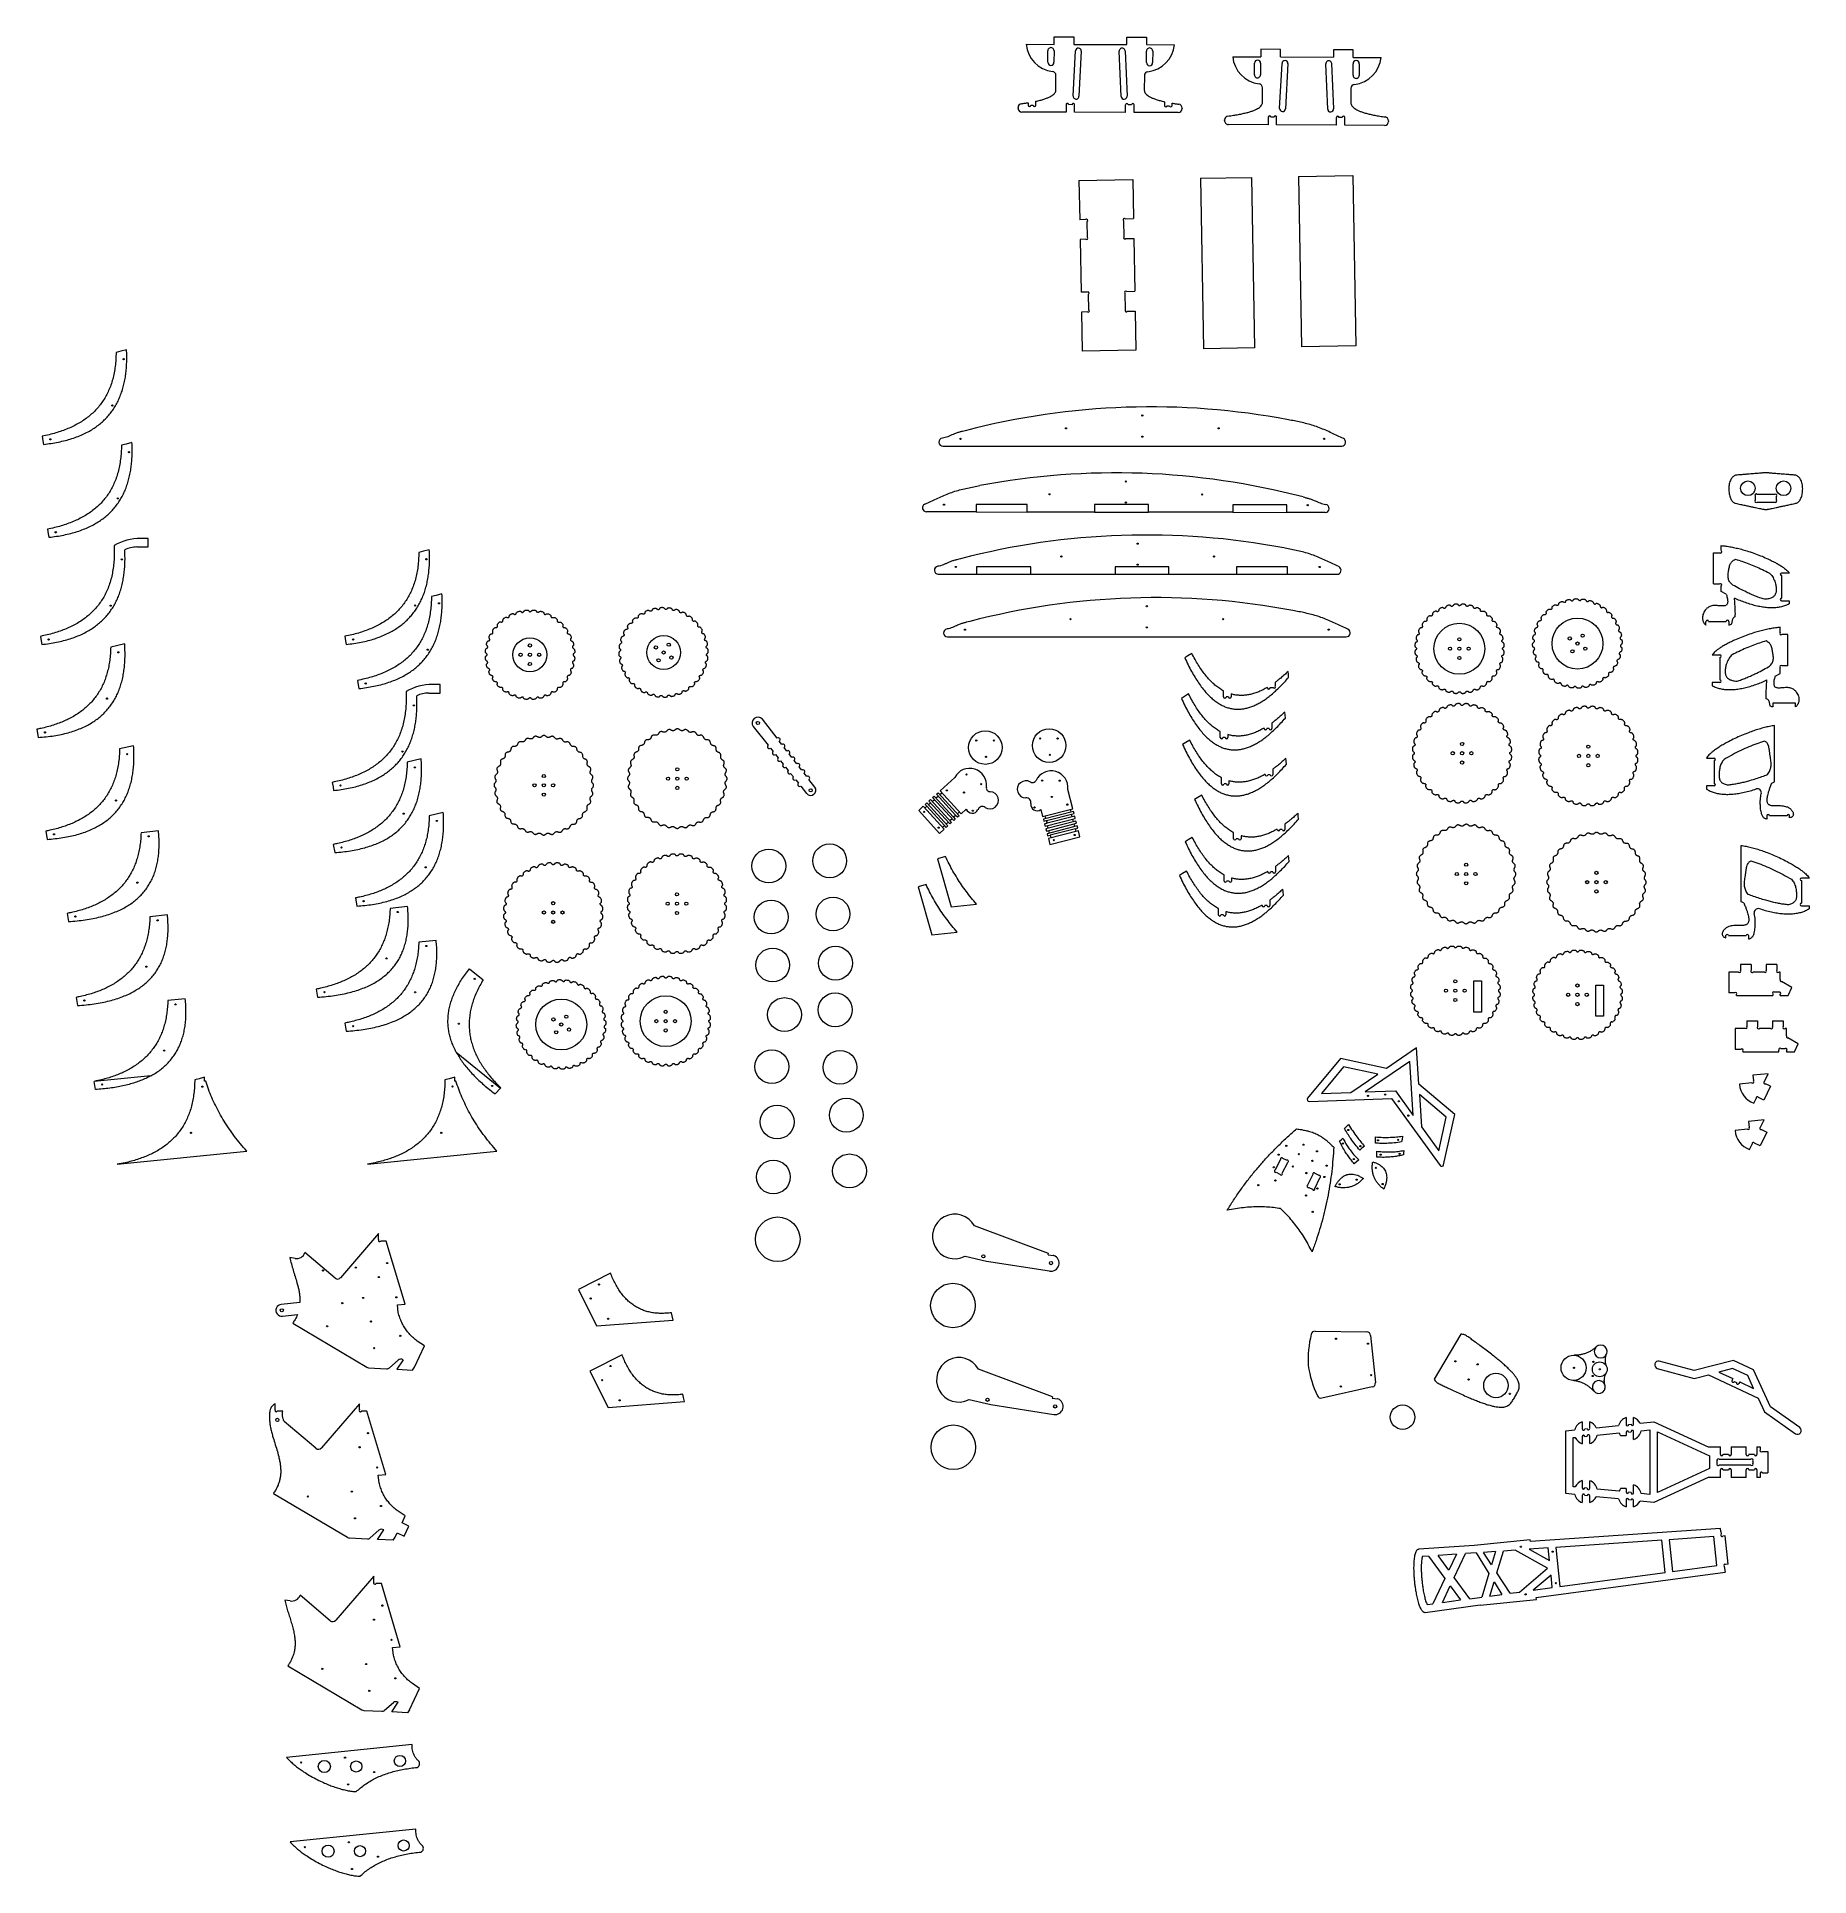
# Model space of a CAD drawing. Header units: millimetres. Extents: x -1917 to 2530, y -2036 to 2579.
import ezdxf

# ---------------------------------------------------------------- set-up
doc = ezdxf.new("R2010")
doc.units = ezdxf.units.MM

msp = doc.modelspace()

# ---------------------------------------------------------------- linework, layer by layer
at = {"color": 7, "linetype": 'Continuous', "lineweight": 15}
for p, q in [((565.3, 2560.7), (635.5, 2560.5)), ((619.7, 2515.5), (619.8, 2544.5)), ((635.4, 2544.4), (635.3, 2515.5)), ((635.5, 2560.5), (635.6, 2579.5)), ((635.6, 2579.5), (685.1, 2579.3)), ((683.4, 2430.9), (689.1, 2544.3)), ((685.1, 2579.3), (685, 2560.3)), ((685, 2560.3), (817.8, 2559.9)), ((703.7, 2543.5), (698, 2430.2)), ((804, 2429.8), (799, 2543.2)), ((813.6, 2543.9), (818.6, 2430.5)), ((817.8, 2559.9), (817.8, 2578.9)), ((817.8, 2578.9), (867.4, 2578.8)), ((867.4, 2578.8), (867.3, 2559.8)), ((867.3, 2559.8), (937.5, 2559.6)), ((867.3, 2514.7), (867.3, 2543.7)), ((882.9, 2543.7), (882.8, 2514.7)), ((1154, 2548.2), (1153.9, 2529.2)), ((1203.5, 2547.9), (1154, 2548.2)), ((1203.4, 2528.9), (1203.5, 2547.9)), ((1336.2, 2547.1), (1336.1, 2528.1)), ((1385.8, 2546.9), (1336.2, 2547.1)), ((1385.7, 2527.9), (1385.8, 2546.9)), ((1083.7, 2529.6), (1153.9, 2529.2)), ((1138, 2484.2), (1138.1, 2513.2)), ((1153.7, 2513.1), (1153.5, 2484.2)), ((1201.4, 2399.5), (1207.4, 2512.8)), ((1203.4, 2528.9), (1336.1, 2528.1)), ((1222, 2512.1), (1216, 2398.7)), ((1322, 2398.1), (1317.3, 2511.5)), ((1331.9, 2512.1), (1336.6, 2398.7)), ((1385.5, 2482.8), (1385.7, 2511.8)), ((1385.7, 2527.9), (1455.8, 2527.5)), ((1401.2, 2511.7), (1401, 2482.7)), ((640.2, 2446.5), (640.3, 2482.7)), ((862, 2482), (861.9, 2445.8)), ((1158.2, 2415.2), (1158.4, 2451.4)), ((1380.2, 2450.1), (1380, 2413.9)), ((545, 2400.6), (545, 2401.7)), ((570.5, 2414), (570.4, 2407.7)), ((576.9, 2407.7), (582.9, 2407.7)), ((589.4, 2407.7), (589.5, 2417.6)), ((665.5, 2409.2), (665.5, 2390.2)), ((680.6, 2409.1), (672, 2409.2)), ((687, 2390.1), (687.1, 2409.1)), ((814.8, 2389.7), (814.8, 2408.7)), ((829.9, 2408.7), (821.3, 2408.7)), ((836.3, 2389.7), (836.4, 2408.7)), ((912.5, 2416.6), (912.4, 2406.7)), ((918.9, 2406.6), (924.9, 2406.6)), ((931.4, 2406.6), (931.5, 2412.9)), ((956.8, 2400.5), (956.8, 2399.3)), ((665.5, 2390.2), (555, 2390.5)), ((814.8, 2389.7), (687, 2390.1)), ((946.8, 2389.3), (836.3, 2389.7)), ((1062.9, 2369.5), (1062.9, 2370.7)), ((1172.8, 2358.9), (1072.9, 2359.5)), ((1172.9, 2377.9), (1172.8, 2358.9)), ((1187.4, 2377.8), (1179.4, 2377.8)), ((1193.8, 2358.8), (1193.9, 2377.8)), ((1343.7, 2357.9), (1193.8, 2358.8)), ((1343.7, 2357.9), (1343.9, 2376.9)), ((1358.4, 2376.8), (1350.4, 2376.9)), ((1364.8, 2357.8), (1364.9, 2376.8)), ((1464.7, 2357.2), (1364.8, 2357.8)), ((1474.7, 2368.3), (1474.7, 2367.2)), ((697.8, 2218.6), (832.8, 2221.2)), ((697.8, 2218.6), (699.7, 2120.5)), ((832.8, 2221.2), (834.6, 2123.1)), ((1002.6, 2224.4), (1130.5, 2226.8)), ((1002.6, 2224.4), (1010.7, 1796.5)), ((1130.5, 2226.8), (1138.6, 1798.9)), ((1248.5, 2229), (1384.6, 2231.6)), ((1248.5, 2229), (1256.6, 1801.1)), ((1384.6, 2231.6), (1392.7, 1803.7)), ((714.7, 2120.8), (699.7, 2120.5)), ((719.5, 2076), (718.8, 2115.7)), ((809.7, 2117.7), (810.5, 2077.2)), ((813.9, 2122.7), (834.6, 2123.1)), ((715.1, 2071.3), (700.6, 2071)), ((700.6, 2071), (703.1, 1938.3)), ((815.6, 2073.2), (835.6, 2073.6)), ((835.6, 2073.6), (838.1, 1940.8)), ((818, 1940.5), (838.1, 1940.8)), ((718.5, 1938.6), (703.1, 1938.3)), ((722.9, 1894.3), (722.2, 1933.3)), ((813.2, 1936.1), (814, 1894)), ((719.1, 1889.1), (704.1, 1888.8)), ((704.1, 1888.8), (705.9, 1790.7)), ((819.7, 1891), (839, 1891.3)), ((839, 1891.3), (840.9, 1793.3)), ((1392.7, 1803.7), (1256.6, 1801.1)), ((840.9, 1793.3), (705.9, 1790.7)), ((1138.6, 1798.9), (1010.7, 1796.5)), ((356.6, 1552.3), (1357.1, 1552.3)), ((2443, 1431), (2399.4, 1431)), ((440, 1387.2), (315.2, 1387.4)), ((440.1, 1406.2), (440, 1387.2)), ((440, 1387.2), (568, 1387)), ((568, 1406), (440.1, 1406.2)), ((568, 1387), (568, 1406)), ((737.1, 1386.7), (568, 1387)), ((872.1, 1405.5), (737.1, 1405.7)), ((737.1, 1405.7), (737.1, 1386.7)), ((737.1, 1386.7), (872.1, 1386.5)), ((872.1, 1386.5), (872.1, 1405.5)), ((1083.6, 1386.2), (872.1, 1386.5)), ((1083.6, 1405.2), (1083.6, 1386.2)), ((1219.8, 1405), (1083.6, 1405.2)), ((1083.6, 1386.2), (1219.7, 1386)), ((1219.7, 1386), (1219.8, 1405)), ((1315.6, 1385.9), (1219.7, 1386)), ((2394.2, 1427), (2394.2, 1416.4)), ((2399, 1412), (2442.6, 1412)), ((2447.5, 1416.3), (2447.5, 1426.3)), ((-1722.3, 1302.7), (-1722.3, 1285.2)), ((-1665.6, 1299.2), (-1637.1, 1299.2)), ((-1637.1, 1320.7), (-1656.1, 1320.7)), ((-1637.1, 1299.2), (-1637.1, 1320.7)), ((2309, 1290), (2309, 1302.8)), ((577.1, 1249.8), (441, 1249.8)), ((441, 1249.8), (441, 1230.8)), ((577.1, 1230.8), (577.1, 1249.8)), ((923.7, 1249.8), (788.7, 1249.8)), ((788.7, 1249.8), (788.7, 1230.8)), ((923.7, 1230.8), (923.7, 1249.8)), ((1220.7, 1249.8), (1092.8, 1249.8)), ((1092.8, 1249.8), (1092.8, 1230.8)), ((1220.7, 1230.8), (1220.7, 1249.8)), ((2290, 1206.5), (2290, 1284.5)), ((2290, 1284.5), (2305.5, 1284.5)), ((345.1, 1230.8), (441, 1230.8)), ((441, 1230.8), (577.1, 1230.8)), ((577.1, 1230.8), (788.7, 1230.8)), ((788.7, 1230.8), (923.7, 1230.8)), ((923.7, 1230.8), (1092.8, 1230.8)), ((1092.8, 1230.8), (1220.7, 1230.8)), ((1220.7, 1230.8), (1345.5, 1230.8)), ((2290, 1206.5), (2305.3, 1206.5)), ((2309, 1187.1), (2309, 1201.1)), ((2479.9, 1233.9), (2460.7, 1233.9)), ((2460.7, 1227.4), (2460.7, 1170.7)), ((2322, 1180.4), (2309, 1187.1)), ((2460.7, 1164.2), (2479.7, 1164.2)), ((2479.7, 1164.2), (2479.7, 1156.2)), ((2271, 1103.1), (2271, 1112.1)), ((2277.5, 1112.1), (2321.5, 1112.1)), ((2328, 1112.1), (2328, 1103.1)), ((2335.6, 1106.2), (2338.6, 1119)), ((368.1, 1073.6), (1368.5, 1073.6)), ((2457.4, 1084.4), (2457.4, 1097.6)), ((2476.4, 1079.3), (2461.4, 1079.3)), ((2476.4, 1001.3), (2476.4, 1079.3)), ((-1696.1, 1056.3), (-1731.3, 1048)), ((2286.5, 1028.7), (2305.7, 1028.7)), ((2305.7, 1022.2), (2305.7, 965.5)), ((2444.5, 975.2), (2457.4, 981.9)), ((2457.4, 981.9), (2457.4, 996.4)), ((2476.4, 1001.3), (2461.7, 1001.3)), ((-989.9, 936.3), (-989.9, 918.8)), ((-933.3, 932.8), (-904.7, 932.8)), ((-904.7, 954.2), (-923.7, 954.2)), ((-904.7, 932.8), (-904.7, 954.2)), ((1060.8, 922.8), (1060.8, 938)), ((1079.8, 930.3), (1079.8, 922.8)), ((1170.8, 945.6), (1170.8, 946.9)), ((1185.7, 945.6), (1177.3, 945.6)), ((1189.8, 959.4), (1189.8, 950.6)), ((2286.7, 959), (2286.7, 951)), ((2305.7, 959), (2286.7, 959)), ((1073.3, 922.8), (1067.3, 922.8)), ((2428.3, 913), (2430.9, 901)), ((2495.4, 906.9), (2438.4, 906.9)), ((2438.4, 906.9), (2438.4, 897.9)), ((2495.4, 897.9), (2495.4, 906.9)), ((-1916.6, 841.8), (-1913.3, 821.3)), ((-119.2, 848.7), (-81.8, 801.8)), ((-59.5, 819.2), (-96.2, 866.8)), ((1052.5, 820.8), (1052.5, 836)), ((1162.5, 843.6), (1162.5, 844.9)), ((1175, 843.6), (1169, 843.6)), ((1181.5, 857.4), (1181.5, 843.6)), ((2442.9, 709.9), (2442.9, 851)), ((-1673.7, 800.6), (-1708.8, 792.4)), ((-75.9, 794.5), (-69.1, 785.9)), ((-47.1, 803.2), (-53.8, 811.8)), ((-34.7, 787.2), (-41.4, 795.8)), ((1065, 820.8), (1059, 820.8)), ((1071.5, 828.3), (1071.5, 820.8)), ((-952.2, 767.5), (-987.3, 759.2)), ((-63.3, 778.6), (-56.5, 770.1)), ((-50.6, 762.8), (-43.8, 754.2)), ((-38, 746.9), (-31.2, 738.4)), ((-22.3, 771.1), (-29, 779.8)), ((-9.9, 755.1), (-16.6, 763.7)), ((2.5, 739), (-4.2, 747.7)), ((1184.3, 741.6), (1184.3, 727.8)), ((1218.5, 754.3), (1217.1, 769.1)), ((2272, 769.3), (2291.2, 769.3)), ((2291.2, 762.8), (2291.2, 706.1)), ((-25.4, 731.1), (-18.6, 722.5)), ((-12.7, 715.2), (-5.9, 706.7)), ((-0.1, 699.4), (14.8, 680.7)), ((14.9, 723), (8.2, 731.6)), ((35.2, 696.6), (20.6, 715.6)), ((349.5, 687.2), (386.3, 720.9)), ((1055.3, 705), (1055.3, 720.2)), ((1067.8, 705), (1061.8, 705)), ((1074.3, 712.5), (1074.3, 705)), ((1165.3, 727.8), (1165.3, 729.1)), ((1177.8, 727.8), (1171.8, 727.8)), ((2272.2, 699.6), (2272.2, 691.6)), ((2291.2, 699.6), (2272.2, 699.6)), ((2435.9, 706.8), (2442.9, 709.9)), ((295.8, 638.1), (307.2, 648.5)), ((307.2, 648.5), (359.8, 590.9)), ((311.3, 643.9), (316.5, 648.6)), ((312.3, 653.2), (316.4, 657)), ((316.5, 648.7), (312.3, 653.2)), ((316.4, 657), (369.1, 599.4)), ((316.5, 648.6), (316.5, 648.7)), ((316.5, 648.6), (360.7, 600.2)), ((320.6, 652.4), (325.8, 657.1)), ((321.6, 661.7), (325.7, 665.5)), ((374.3, 604.1), (321.6, 661.7)), ((325.7, 665.5), (378.4, 607.9)), ((329.9, 660.9), (335.1, 665.6)), ((330.9, 670.2), (335, 674)), ((383.6, 612.6), (330.9, 670.2)), ((335, 674), (383.3, 621.2)), ((339.2, 669.4), (344.4, 674.1)), ((340.2, 678.7), (344.3, 682.5)), ((388.5, 625.9), (340.2, 678.7)), ((344.3, 682.5), (397, 624.9)), ((348.5, 677.9), (353.7, 682.6)), ((402.1, 629.6), (349.5, 687.2)), ((682.4, 642.5), (670, 690.9)), ((-896.8, 633), (-931.9, 624.7)), ((348.4, 580.5), (295.8, 638.1)), ((360.7, 600.2), (355.6, 595.5)), ((360.8, 600.2), (360.7, 600.2)), ((365, 595.7), (360.8, 600.2)), ((364.9, 604), (370.1, 608.7)), ((374.2, 612.5), (379.4, 617.2)), ((378.4, 607.9), (374.3, 604.1)), ((388.5, 625.9), (383.3, 621.2)), ((388.6, 625.7), (383.5, 621)), ((383.5, 621), (387.7, 616.4)), ((387.7, 616.4), (383.6, 612.6)), ((392.8, 621.1), (388.6, 625.7)), ((392.8, 629.5), (397.9, 634.2)), ((397, 624.9), (392.8, 621.1)), ((415.1, 641.5), (402.1, 629.6)), ((602.5, 640.2), (606.8, 623.1)), ((606.8, 623.1), (682.4, 642.5)), ((684.2, 635.7), (608.6, 616.3)), ((608.6, 616.3), (610, 610.9)), ((610, 610.9), (616, 612.5)), ((617.7, 605.7), (611.7, 604.1)), ((611.7, 604.1), (613.1, 598.7)), ((614.6, 617.9), (612.9, 624.7)), ((613.1, 598.7), (688.7, 618.1)), ((690.4, 611.4), (614.8, 591.9)), ((616, 612.5), (617.7, 605.7)), ((616.2, 586.5), (691.8, 605.9)), ((616.3, 612.5), (685.6, 630.3)), ((616.3, 612.5), (618, 605.8)), ((687.3, 623.5), (618, 605.8)), ((620.9, 593.5), (619.1, 600.3)), ((678.1, 634.2), (676.4, 641)), ((681.3, 622), (679.5, 628.8)), ((684.4, 609.8), (682.7, 616.6)), ((685.6, 630.3), (684.2, 635.7)), ((687.5, 597.6), (685.8, 604.4)), ((688.7, 618.1), (687.3, 623.5)), ((691.8, 605.9), (690.4, 611.4)), ((1214.6, 603.8), (1214.6, 590)), ((2423.9, 624.7), (2423.9, 616.4)), ((2474.4, 624.7), (2430.4, 624.7)), ((2480.9, 619.5), (2480.9, 624.7)), ((-1894.2, 586.1), (-1890.8, 565.6)), ((-1611.4, 586.8), (-1655.1, 582.3)), ((359.8, 590.9), (348.4, 580.5)), ((369.1, 599.4), (365, 595.7)), ((614.8, 591.9), (616.2, 586.5)), ((693.6, 599.2), (618, 579.8)), ((618, 579.8), (619.4, 574.3)), ((619.4, 574.3), (625.4, 575.9)), ((696.7, 587), (621.1, 567.6)), ((621.1, 567.6), (624.9, 552.6)), ((624, 581.3), (622.3, 588.1)), ((624.9, 552.6), (700.5, 572.1)), ((688.9, 592.1), (625.4, 575.8)), ((625.4, 575.9), (625.4, 575.8)), ((625.4, 575.8), (627.1, 569.1)), ((688.9, 592.2), (695, 593.8)), ((688.9, 592.1), (688.9, 592.2)), ((690.7, 585.4), (688.9, 592.1)), ((695, 593.8), (693.6, 599.2)), ((700.5, 572.1), (696.7, 587)), ((1085.6, 567.2), (1085.6, 582.4)), ((1098.1, 567.2), (1092.1, 567.2)), ((1104.6, 574.7), (1104.6, 567.2)), ((1195.6, 590), (1195.6, 591.3)), ((1208.1, 590), (1202.1, 590)), ((-1172.7, 553), (-1169.3, 532.5)), ((363.3, 522.4), (343.1, 516.7)), ((343.1, 516.7), (377.3, 396)), ((2359, 409.1), (2359, 550.2)), ((1061.9, 461), (1061.9, 476.2)), ((1080.9, 468.5), (1080.9, 461)), ((1171.9, 483.8), (1171.9, 485.1)), ((1184.4, 483.8), (1178.4, 483.8)), ((1190.9, 497.6), (1190.9, 483.8)), ((2529.9, 468.5), (2510.8, 468.5)), ((2510.8, 462), (2510.8, 405.3)), ((-1117.3, 418.5), (-1113.9, 398)), ((314.5, 452.2), (294.4, 446.5)), ((294.4, 446.5), (328.5, 325.8)), ((1074.4, 461), (1068.4, 461)), ((-1840.4, 379.8), (-1837, 359.3)), ((-1589, 376), (-1632.7, 371.5)), ((-986.5, 396.8), (-1030.2, 392.4)), ((377.3, 396), (441, 402.9)), ((1047.6, 376.4), (1047.6, 391.7)), ((1060.1, 376.4), (1054.1, 376.4)), ((1066.6, 384), (1066.6, 376.4)), ((1157.6, 399.3), (1157.6, 400.6)), ((1170.1, 399.3), (1164.1, 399.3)), ((1176.6, 413.1), (1176.6, 399.3)), ((2366, 406), (2359, 409.1)), ((2510.8, 398.8), (2529.8, 398.8)), ((2529.8, 398.8), (2529.8, 390.8)), ((328.5, 325.8), (392.3, 332.8)), ((2321, 318.7), (2321, 323.9)), ((2327.5, 323.9), (2371.5, 323.9)), ((2378, 323.9), (2378, 315.6)), ((-914.7, 311.6), (-958.4, 307.2)), ((-830.9, 240.6), (-796.8, 213)), ((2328.7, 232.5), (2328.7, 180.2)), ((2352.9, 232.5), (2328.7, 232.5)), ((2357.4, 251.5), (2357.4, 237.2)), ((2384.6, 251.5), (2357.4, 251.5)), ((2384.6, 251.5), (2384.6, 237.2)), ((2417.6, 232.5), (2389, 232.5)), ((2421.9, 251.5), (2421.9, 237.3)), ((2449.1, 251.5), (2421.9, 251.5)), ((2449.1, 251.5), (2449.1, 237)), ((2457.5, 232.5), (2453.7, 232.5)), ((2457.5, 213.7), (2457.5, 232.5)), ((-1215.5, 189.8), (-1212.1, 169.3)), ((1688.4, 210.2), (1707.4, 210.2)), ((1688.4, 132.2), (1688.4, 210.2)), ((1707.4, 210.2), (1707.4, 132.2)), ((1994.9, 122), (1994.9, 200)), ((1994.9, 200), (2013.9, 200)), ((2013.9, 200), (2013.9, 122)), ((2486.7, 193.5), (2460.1, 208.8)), ((2477.1, 173.8), (2486.7, 193.5)), ((-1818, 169), (-1814.6, 148.5)), ((-1544.2, 165.2), (-1587.8, 160.8)), ((2342.8, 180.2), (2328.7, 180.2)), ((2347.7, 173.8), (2347.7, 176)), ((2347.7, 173.8), (2438.5, 173.8)), ((2438.5, 177.3), (2438.5, 173.8)), ((2453.7, 181.8), (2443.2, 181.8)), ((2457.5, 173.8), (2457.5, 176.5)), ((2457.5, 173.8), (2477.1, 173.8)), ((-1143.7, 104.6), (-1140.3, 84.1)), ((1707.4, 132.2), (1688.4, 132.2)), ((2013.9, 122), (1994.9, 122)), ((2373.1, 110.3), (2373.1, 96.6)), ((2373.1, 110.3), (2400.2, 110.3)), ((2400.2, 110.3), (2400.2, 95.3)), ((2437.6, 110.3), (2437.6, 95.5)), ((2437.6, 110.3), (2464.7, 110.3)), ((2464.7, 110.3), (2464.7, 95.8)), ((2344.4, 91.3), (2344.4, 39)), ((2369.4, 91.3), (2344.4, 91.3)), ((2432.7, 91.3), (2405.4, 91.3)), ((2473.1, 91.3), (2469.5, 91.3)), ((2473.1, 72.3), (2473.1, 91.3)), ((2502.4, 52.3), (2476, 67.5)), ((2492.8, 32.6), (2502.4, 52.3)), ((-864.2, 31.4), (-753, -58.4)), ((1354.2, 15.6), (1271.5, -84)), ((1469.3, -9.1), (1354.2, 15.6)), ((1527.9, 7.8), (1415.9, -68.3)), ((1544.7, 42.2), (1469.3, -9.1)), ((1536.4, -127.3), (1527.9, 7.8)), ((1550.5, -48.8), (1544.7, 42.2)), ((2344.4, 39), (2359, 39)), ((2363.4, 34.3), (2363.4, 32.6)), ((2363.4, 32.6), (2454.1, 32.6)), ((2454.1, 32.6), (2454.1, 36.4)), ((2459.1, 40.6), (2469.7, 40.6)), ((2473.1, 35.1), (2473.1, 32.6)), ((2473.1, 32.6), (2492.8, 32.6)), ((-1773.1, -41.8), (-1773, -42.5)), ((-1630.7, -28.1), (-1773, -42.5)), ((-1769.7, -62.3), (-1773, -42.5)), ((-1495.7, -41.1), (-1495.7, -31.6)), ((-1492.8, -41.1), (-1495.7, -41.1)), ((-867.9, -41), (-867.9, -31.5)), ((-865, -41), (-867.9, -41)), ((1361.5, -5.4), (1306.1, -72.1)), ((1447.5, -23.8), (1361.5, -5.4)), ((1380.3, -69.5), (1447.5, -23.8)), ((2386, -45.8), (2355.1, -48.9)), ((2427.4, -22.5), (2388.5, -26.4)), ((2388.5, -26.4), (2390, -40.7)), ((2417.9, -41.7), (2427.4, -22.5)), ((-766.5, -73.2), (-753, -58.4)), ((-752.5, -57.9), (-753, -58.4)), ((1275.6, -92.2), (1482.4, -85)), ((1306.1, -72.1), (1380.3, -69.5)), ((1415.9, -68.3), (1491.9, -65.7)), ((1482.4, -85), (1603.7, -252.8)), ((1491.9, -65.7), (1536.4, -127.3)), ((1640.5, -124.5), (1550.5, -48.8)), ((1552.2, -75), (1557.3, -156.1)), ((1619.5, -131.6), (1552.2, -75)), ((2391.2, -96.3), (2396.9, -84.7)), ((2416, -88.9), (2403, -82.5)), ((2433, -54.2), (2416, -88.9)), ((2433, -54.2), (2420.1, -47.9)), ((1600.8, -216.3), (1619.5, -131.6)), ((1612.7, -250.9), (1640.5, -124.5)), ((1557.3, -156.1), (1600.8, -216.3)), ((2375, -162), (2344.4, -165.1)), ((2416.7, -138.6), (2377.9, -142.6)), ((2377.9, -142.6), (2379.3, -157.1)), ((2423.6, -168.9), (2406.6, -203.6)), ((2408, -156.4), (2416.7, -138.6)), ((2410.3, -162.4), (2423.6, -168.9)), ((-1714.8, -249.7), (-1390.1, -216.8)), ((-1087, -249.6), (-762.3, -216.7)), ((2380.5, -212.4), (2386.9, -199.4)), ((2406.6, -203.6), (2392.9, -196.9)), ((1203.4, -237.9), (1190.2, -263.9)), ((1192.3, -270), (1202.1, -275)), ((1208, -272.3), (1221.8, -245.4)), ((1218.8, -239.6), (1209.3, -235.2)), ((1223.2, -242.5), (1223.3, -242.4)), ((1223.3, -242.4), (1223.2, -242.4)), ((1284.3, -275.2), (1271.6, -302.4)), ((1300.2, -277.7), (1290.5, -273.2)), ((1274.4, -308.3), (1283.6, -312.6)), ((1289.6, -310.2), (1301.9, -284)), ((621.1, -473.6), (435.6, -404.4)), ((-1059, -423.6), (-1154.3, -534.4)), ((-1059, -438.6), (-1059, -423.6)), ((-1040, -442.6), (-1053.8, -442.6)), ((-992.8, -600.9), (-1040, -442.6)), ((-1268.7, -486), (-1281.8, -483.9)), ((-1168.3, -535.5), (-1243.9, -471.6)), ((412.1, -480.6), (466.3, -493)), ((466.3, -493), (624.4, -517.6)), ((620.7, -477.1), (621.1, -473.6)), ((620.7, -477.1), (633.4, -478.3)), ((635, -478.8), (633.4, -478.3)), ((-477, -523.4), (-558, -564.4)), ((-1256.5, -596.5), (-1303.5, -601.3)), ((-558, -564.4), (-512.1, -655.3)), ((-1300.4, -631), (-1262.8, -627.1)), ((-1011.7, -602.8), (-992.8, -600.9)), ((-1009.8, -621.7), (-1011.7, -602.8)), ((-512.1, -655.3), (-320.4, -640.7)), ((-1274.6, -648.5), (-1089, -758.9)), ((1290.5, -668.6), (1419.9, -670.4)), ((1429.7, -679.4), (1441.7, -797.8)), ((1655.9, -676.2), (1588.9, -788.9)), ((-969.3, -758.8), (-944, -705.3)), ((-944, -705.3), (-962.1, -693.3)), ((-448.3, -728.1), (-529.3, -769.1)), ((-1084.2, -760.4), (-1038.9, -762.9)), ((-1031.7, -760.4), (-1009.9, -741.1)), ((-997.8, -740.2), (-1013.5, -764.3)), ((-1013.5, -764.3), (-974.3, -766.4)), ((-974.3, -766.4), (-969.3, -758.8)), ((-529.3, -769.1), (-483.4, -860)), ((631.3, -833.4), (445.8, -764.2)), ((2148.9, -762), (2241.2, -787.3)), ((2241.4, -767.7), (2153.9, -743.7)), ((2241.2, -787.3), (2277.2, -778)), ((2339.7, -742.1), (2241.4, -767.7)), ((2277.2, -778), (2401.8, -837)), ((2337.8, -762.2), (2303.5, -771.2)), ((2303.5, -771.2), (2338.4, -787.7)), ((2375.6, -780.1), (2337.8, -762.2)), ((2389.9, -765.9), (2339.7, -742.1)), ((2390.4, -812.3), (2375.6, -780.1)), ((2432.5, -858.2), (2389.9, -765.9)), ((1433.9, -808.6), (1307.5, -836.3)), ((2338.4, -787.7), (2336.2, -792.2)), ((2342.1, -795), (2347.5, -797.5)), ((2355.5, -795.8), (2353.4, -800.3)), ((2355.5, -795.8), (2390.4, -812.3)), ((-1318.4, -865.6), (-1318.4, -850.6)), ((-1299.4, -869.6), (-1313.3, -869.6)), ((-1107.3, -850.6), (-1202.6, -961.4)), ((-1107.3, -865.5), (-1107.3, -850.6)), ((-1088.3, -869.6), (-1102.3, -869.6)), ((-1041, -1027.9), (-1088.3, -869.6)), ((-483.4, -860), (-291.7, -845.3)), ((422.3, -840.4), (476.6, -852.8)), ((476.6, -852.8), (634.6, -877.4)), ((631.3, -833.4), (631, -836.9)), ((631, -836.9), (643.7, -838)), ((645.2, -838.6), (643.7, -838)), ((2401.8, -837), (2417.4, -870.7)), ((2417.4, -870.7), (2495.5, -926.1)), ((2506.5, -910.6), (2432.5, -858.2)), ((-1216.6, -962.5), (-1296, -895.5)), ((1919, -918.5), (1941.6, -916.2)), ((1919, -1076.1), (1919, -918.5)), ((1960.5, -896), (1960.5, -913.7)), ((1966.9, -913.7), (1973, -913.1)), ((1979.5, -912.4), (1979.5, -896.2)), ((1995.8, -910.8), (2051.8, -905.1)), ((2070.5, -885.4), (2070.5, -902.6)), ((2070.5, -922.4), (2070.5, -930.8)), ((2076.9, -902.6), (2083, -902)), ((2076.9, -921.7), (2083, -921.1)), ((2089.5, -901.4), (2089.5, -885.6)), ((2089.5, -940.3), (2089.5, -921.1)), ((2105.5, -899.7), (2140, -896.3)), ((2108.2, -918.6), (2130.2, -916.4)), ((2130.2, -916.4), (2130.2, -1078.3)), ((2140, -896.3), (2276.6, -959)), ((2149.2, -921.4), (2280, -981.5)), ((2149.2, -1073.3), (2149.2, -921.4)), ((1938, -935.7), (1943.2, -935.2)), ((1938, -1059), (1938, -935.7)), ((1960.5, -933.4), (1960.5, -951)), ((1966.9, -932.8), (1973, -932.2)), ((1979.5, -950.8), (1979.5, -932.2)), ((1998.1, -929.6), (2052.9, -924.1)), ((2056.9, -930.8), (2070.5, -930.8)), ((2276.6, -959), (2307.2, -959)), ((2307.2, -978), (2307.2, -959)), ((2334.3, -959), (2334.3, -978)), ((2334.3, -959), (2371.7, -959)), ((2371.7, -978), (2371.7, -959)), ((2398.8, -959), (2398.8, -978)), ((2398.8, -959), (2407.2, -959)), ((2407.2, -959), (2407.2, -966.4)), ((2280, -1013.1), (2149.2, -1073.3)), ((2280, -981.5), (2280, -1013.1)), ((2299, -1000.3), (2299, -994.1)), ((2383.7, -1004.6), (2303.9, -1004.6)), ((2304.1, -990.1), (2383.5, -990.1)), ((2327.8, -978), (2313.7, -978)), ((2392.3, -978), (2378.2, -978)), ((2388.2, -994.5), (2388.2, -999.9)), ((2412.1, -970.7), (2426.2, -970.7)), ((2426.2, -970.7), (2426.2, -1024)), ((-1059.9, -1029.9), (-1041, -1027.9)), ((-1058, -1048.8), (-1059.9, -1029.9)), ((1943.2, -1059.5), (1938, -1059)), ((1960.5, -1043.7), (1960.5, -1061.2)), ((1979.5, -1062.5), (1979.5, -1043.8)), ((2089.5, -1073.5), (2089.5, -1054.4)), ((2276.6, -1035.6), (2140, -1098.4)), ((2307.2, -1035.6), (2276.6, -1035.6)), ((2307.2, -1035.6), (2307.2, -1016.6)), ((2313.7, -1016.6), (2327.8, -1016.6)), ((2334.3, -1016.6), (2334.3, -1035.6)), ((2371.7, -1035.6), (2334.3, -1035.6)), ((2371.7, -1035.6), (2371.7, -1016.6)), ((2378.2, -1016.6), (2392.3, -1016.6)), ((2398.8, -1016.6), (2398.8, -1035.6)), ((2407.2, -1035.6), (2398.8, -1035.6)), ((2407.2, -1027), (2407.2, -1035.6)), ((2413, -1024), (2426.2, -1024)), ((-1322.9, -1075.6), (-1137.2, -1185.9)), ((1941.6, -1078.4), (1919, -1076.1)), ((1960.5, -1081), (1960.5, -1098.7)), ((1973, -1062.5), (1966.9, -1061.9)), ((1973, -1081.6), (1966.9, -1081)), ((1979.5, -1098.5), (1979.5, -1082.2)), ((2051.8, -1089.5), (1995.8, -1083.9)), ((2052.9, -1070.5), (1998.1, -1065)), ((2070.5, -1063.8), (2056.9, -1063.8)), ((2070.5, -1063.8), (2070.5, -1072.3)), ((2070.5, -1092), (2070.5, -1109.2)), ((2083, -1073.5), (2076.9, -1072.9)), ((2083, -1092.6), (2076.9, -1092)), ((2089.5, -1109), (2089.5, -1093.3)), ((2140, -1098.4), (2105.5, -1094.9)), ((2130.2, -1078.3), (2108.2, -1076.1)), ((-992.3, -1132.3), (-1010.4, -1120.4)), ((-1000.4, -1149.5), (-992.3, -1132.3)), ((-983.3, -1157.6), (-1000.4, -1149.5)), ((-1132.4, -1187.5), (-1087.2, -1189.9)), ((-1080, -1187.4), (-1058.2, -1168.2)), ((-1061.7, -1191.3), (-1046.1, -1167.3)), ((-1022.6, -1193.4), (-1061.7, -1191.3)), ((-1022.6, -1193.4), (-1017.6, -1185.8)), ((-1017.6, -1185.8), (-1012.3, -1174.6)), ((-1012.3, -1174.6), (-995.1, -1182.7)), ((-995.1, -1182.7), (-983.3, -1157.6)), ((1830.3, -1191.8), (1689.3, -1206.1)), ((1830.8, -1196.6), (1830.3, -1191.8)), ((2307.7, -1163.9), (1830.8, -1196.6)), ((2160, -1193.1), (1894.3, -1211.3)), ((2168.2, -1274.3), (2160, -1193.1)), ((2290.6, -1184.2), (2179, -1191.8)), ((2179, -1191.8), (2187.1, -1271.8)), ((2298, -1256.9), (2290.6, -1184.2)), ((2308.5, -1171.7), (2307.7, -1163.9)), ((2308.5, -1171.7), (2308.9, -1178.4)), ((2319.3, -1182.2), (2313.9, -1182.6)), ((2326.5, -1253.1), (2319.3, -1182.2)), ((1689.3, -1206.4), (1550.4, -1215.9)), ((1574.9, -1233.2), (1559.1, -1234.3)), ((1574.9, -1233.2), (1616, -1289.5)), ((1645, -1228.4), (1599.3, -1231.6)), ((1626.1, -1268.2), (1599.3, -1231.6)), ((1645, -1228.4), (1626.1, -1268.2)), ((1639.5, -1286.6), (1668, -1226.9)), ((1694.1, -1225.1), (1668, -1226.9)), ((1689.3, -1206.1), (1689.3, -1206.4)), ((1694.1, -1225.1), (1726.6, -1277.1)), ((1743.3, -1221.7), (1713.2, -1223.8)), ((1733.3, -1254.8), (1713.2, -1223.8)), ((1743.3, -1221.7), (1733.3, -1254.8)), ((1746.4, -1274.9), (1762.8, -1220.4)), ((1792.1, -1218.3), (1762.8, -1220.4)), ((1873.2, -1263.2), (1792.1, -1218.3)), ((1875.3, -1212.6), (1827.1, -1215.9)), ((1827.1, -1215.9), (1878.6, -1244.4)), ((1878.6, -1244.4), (1875.3, -1212.6)), ((1894.3, -1211.3), (1904.3, -1309.7)), ((-1071.2, -1283.2), (-1166.5, -1394)), ((-1071.2, -1298.4), (-1071.2, -1283.2)), ((1616, -1289.5), (1586, -1352.4)), ((1678.6, -1340), (1639.5, -1286.6)), ((1726.6, -1277.1), (1709, -1335.9)), ((1779.8, -1326.4), (1746.4, -1274.9)), ((1802.8, -1323.3), (1873.2, -1263.2)), ((1882.2, -1280.5), (1837.5, -1318.7)), ((1845, -1336.8), (2318.7, -1273.3)), ((1885.4, -1312.2), (1882.2, -1280.5)), ((1904.3, -1309.7), (2168.2, -1274.3)), ((2187.1, -1271.8), (2298, -1256.9)), ((2316.8, -1258.8), (2318.7, -1273.3)), ((2326.5, -1253.1), (2321, -1253.8)), ((-1180.5, -1395.1), (-1256.1, -1331.3)), ((-1052.2, -1302.2), (-1066, -1302.2)), ((-1005, -1460.5), (-1052.2, -1302.2)), ((1609.7, -1349.2), (1629.4, -1307.9)), ((1629.4, -1307.9), (1655.2, -1343.1)), ((1678.6, -1340), (1709, -1335.9)), ((1728.9, -1333.2), (1739.5, -1297.8)), ((1728.9, -1333.2), (1759.1, -1329.2)), ((1739.5, -1297.8), (1759.1, -1329.2)), ((1779.8, -1326.4), (1802.8, -1323.3)), ((1837.5, -1318.7), (1885.4, -1312.2)), ((1845.5, -1341.7), (1845, -1336.8)), ((-1280.9, -1345.6), (-1294, -1343.6)), ((1566.4, -1374.2), (1704.4, -1355.7)), ((1571.2, -1354.4), (1586, -1352.4)), ((1609.7, -1349.2), (1655.2, -1343.1)), ((1704.4, -1355.9), (1845.5, -1341.7)), ((1704.4, -1355.7), (1704.4, -1355.9)), ((-1023.9, -1462.4), (-1005, -1460.5)), ((-1022, -1481.4), (-1023.9, -1462.4)), ((-1286.8, -1508.2), (-1101.2, -1618.5)), ((-981.6, -1618.4), (-956.2, -1564.9)), ((-956.2, -1564.9), (-974.3, -1553)), ((-1044, -1620), (-1022.1, -1600.8)), ((-1025.7, -1623.9), (-1010.1, -1599.9)), ((-1096.4, -1620.1), (-1051.1, -1622.5)), ((-986.5, -1626), (-1025.7, -1623.9)), ((-981.6, -1618.4), (-986.5, -1626)), ((-975.3, -1706.2), (-1290, -1738.1)), ((-965.9, -1918.6), (-1280.6, -1950.4))]:
    msp.add_line(p, q, dxfattribs=at)
at = {"color": 7, "linetype": 'Continuous', "lineweight": 15, "flags": 128}
for points in [[(-1691.4, 1794.3), (-1706.2, 1790.5), (-1717.8, 1787.5)], [(-1903.2, 1577.3), (-1901.3, 1565.8), (-1899.8, 1556.8)], [(-1677.9, 1561.1), (-1692.7, 1557.3), (-1704.3, 1554.3)], [(-1889.7, 1344.1), (-1887.8, 1332.6), (-1886.4, 1323.6)], [(-931.9, 1292.2), (-946.7, 1288.4), (-958.3, 1285.4)], [(-900.2, 1181.4), (-915, 1177.6), (-926.6, 1174.6)], [(-1907.7, 1075), (-1905.8, 1063.5), (-1904.3, 1054.5)], [(-1143.7, 1075.2), (-1141.8, 1063.7), (-1140.3, 1054.7)], [(981.2, 1032.3), (971.2, 1026.2), (963.3, 1021.4)], [(1224, 972), (1223.2, 980.3), (1222.7, 986.9)], [(-1112, 964.4), (-1110.1, 952.9), (-1108.6, 943.9)], [(972.9, 930.3), (962.9, 924.2), (955, 919.4)], [(1215.7, 870), (1215, 878.3), (1214.4, 884.9)], [(975.7, 814.6), (965.7, 808.4), (957.8, 803.6)], [(-1175.3, 708.6), (-1173.4, 697.1), (-1171.9, 688.1)], [(1006, 676.7), (996, 670.6), (988.1, 665.8)], [(1248.8, 616.4), (1248, 624.8), (1247.5, 631.3)], [(982.3, 570.6), (972.3, 564.4), (964.4, 559.6)], [(1225.1, 510.2), (1224.4, 518.6), (1223.8, 525.1)], [(968, 486), (958, 479.9), (950.1, 475.1)], [(1210.8, 425.7), (1210, 434), (1209.4, 440.6)], [(-1495.7, -31.6), (-1509.5, -35.1), (-1520.4, -37.9)], [(-867.9, -31.5), (-881.7, -35), (-892.6, -37.7)], [(1351.7, -191.9), (1356.5, -187.7), (1360.3, -184.5)], [(1364.3, -160.2), (1370, -154.4), (1374.5, -149.8)], [(1441.5, -196.6), (1441.9, -188), (1442.2, -181.3)], [(1509.5, -179.4), (1508.4, -187.4), (1507.5, -193.8)], [(1414.3, -204.1), (1407.7, -209.7), (1402.6, -214.1)], [(1444.9, -231.9), (1445.2, -223.5), (1445.5, -217)], [(1512.8, -215), (1512.5, -221.3), (1512.3, -226.3)], [(1400.1, -238.9), (1393.7, -244.3), (1388.6, -248.5)], [(-320.4, -640.7), (-322.7, -630.4), (-324.5, -622.3)], [(-291.7, -845.3), (-294, -835), (-295.8, -827)]]:
    msp.add_lwpolyline(points, dxfattribs=at)
at = {"color": 7, "linetype": 'Continuous', "lineweight": 15}
for centre, radius in [((-1698.8, 1770.5), 1.5), ((-1726.9, 1654.4), 1.5), ((856.9, 1629.2), 1.5), ((-1882.6, 1569.4), 1.5), ((400.6, 1570.4), 1.5), ((665.3, 1596.8), 1.5), ((856.9, 1576.2), 1.5), ((1048.4, 1596.8), 1.5), ((1313.1, 1570.4), 1.5), ((-1685.3, 1537.3), 1.5), ((624, 1431.4), 1.5), ((815.5, 1463.5), 1.5), ((1007, 1430.8), 1.5), ((2376.2, 1446.5), 18.3), ((2465.6, 1446.5), 18.3), ((-1713.5, 1421.2), 1.5), ((359.2, 1405.5), 1.5), ((815.5, 1410.6), 1.5), ((1271.7, 1404.1), 1.5), ((-1869.1, 1336.2), 1.5), ((845.3, 1307.7), 1.5), ((-1703.3, 1268.2), 1.5), ((-939.3, 1268.4), 1.5), ((389.1, 1249), 1.5), ((653.8, 1275.3), 1.5), ((845.3, 1254.7), 1.5), ((1036.8, 1275.3), 1.5), ((1301.6, 1249), 1.5), ((-907.6, 1157.7), 1.5), ((-1731.4, 1152.1), 1.5), ((-967.4, 1152.3), 1.5), ((676.8, 1118.1), 1.5), ((868.3, 1150.5), 1.5), ((1059.8, 1118.1), 1.5), ((1652.3, 1043.9), 63.9), ((1948.7, 1056.9), 63.9), ((-1887, 1067.1), 1.5), ((-1123, 1067.3), 1.5), ((-679.5, 1028.8), 42.5), ((-344, 1034.5), 42.5), ((412.1, 1091.8), 1.5), ((868.3, 1097.5), 1.5), ((1324.6, 1091.8), 1.5), ((1652.3, 1067.3), 4), ((1929.2, 1069.7), 4), ((1961.5, 1076.5), 4), ((-1712.2, 1035), 1.5), ((-935.8, 1041.5), 1.5), ((-702.9, 1028.8), 4), ((-679.5, 1052.2), 4), ((-679.5, 1028.8), 4), ((-656.2, 1028.8), 4), ((-363.5, 1047.2), 4), ((-356.7, 1014.9), 4), ((-344, 1034.5), 4), ((-331.2, 1054), 4), ((-324.4, 1021.7), 4), ((1628.9, 1043.9), 4), ((1652.3, 1043.9), 4), ((1652.3, 1020.6), 4), ((1675.6, 1043.9), 4), ((1936, 1037.4), 4), ((1948.7, 1056.9), 4), ((1968.3, 1044.1), 4), ((-679.5, 1005.5), 4), ((-1091.4, 956.5), 1.5), ((-1740.4, 918.8), 1.5), ((-970.9, 901.8), 1.5), ((-1896, 833.9), 1.5), ((-107.6, 857.6), 4), ((463.1, 795.9), 42.1), ((623.2, 800.9), 42.1), ((-999.1, 785.7), 1.5), ((440.4, 813.6), 1.5), ((484.4, 813.6), 1.5), ((600.5, 818.5), 1.5), ((644.5, 818.5), 1.5), ((1635.7, 781.7), 4), ((1659.1, 805), 4), ((1659.1, 781.7), 4), ((1682.4, 781.7), 4), ((1975.8, 798.2), 4), ((-1689.8, 779.3), 1.5), ((-968.3, 746.2), 1.5), ((-309.7, 741.4), 4), ((464.8, 772.6), 1.5), ((624.9, 777.6), 1.5), ((1659.1, 758.3), 4), ((1952.4, 774.9), 4), ((1975.8, 774.9), 4), ((1975.8, 751.5), 4), ((1999.1, 774.9), 4), ((-1154.7, 700.7), 1.5), ((-668, 701.2), 4), ((-644.6, 724.5), 4), ((-644.6, 701.2), 4), ((-621.3, 701.2), 4), ((-333, 718), 4), ((-309.7, 718), 4), ((-309.7, 694.7), 4), ((-286.3, 718), 4), ((25, 688.7), 4), ((415.6, 728.1), 1.5), ((452.4, 704), 1.5), ((605.5, 712.9), 1.5), ((649.5, 712.9), 1.5), ((-1718, 663.2), 1.5), ((-644.6, 677.8), 4), ((366.4, 688.5), 1.5), ((409.6, 683.1), 1.5), ((586.4, 645.7), 1.5), ((629.8, 671.9), 1.5), ((668.9, 652.8), 1.5), ((-996.4, 630), 1.5), ((-912.9, 611.7), 1.5), ((309.5, 634.6), 1.5), ((431.6, 637.4), 1.5), ((-1873.6, 578.2), 1.5), ((-1636, 573), 1.5), ((72.6, 511.8), 42.5), ((346, 595), 1.5), ((634.9, 563.4), 1.5), ((687.1, 576.6), 1.5), ((-1152.1, 545.1), 1.5), ((-80.3, 498.6), 42.5), ((-941.1, 495.5), 1.5), ((1645.9, 478.6), 4), ((1669.3, 502), 4), ((1669.3, 478.6), 4), ((1692.6, 478.6), 4), ((1972.9, 458.2), 4), ((1996.2, 481.5), 4), ((1996.2, 458.2), 4), ((2019.6, 458.2), 4), ((-1664.2, 456.9), 1.5), ((-310.6, 427.5), 4), ((80.9, 378.2), 42.5), ((1669.3, 455.3), 4), ((1996.2, 434.8), 4), ((-1819.8, 371.9), 1.5), ((-1096.7, 410.6), 1.5), ((-1011.1, 383.1), 1.5), ((-644.4, 382), 4), ((-621.1, 405.3), 4), ((-621.1, 382), 4), ((-597.7, 382), 4), ((-333.9, 404.1), 4), ((-310.6, 404.1), 4), ((-310.6, 380.8), 4), ((-287.2, 404.1), 4), ((-74.2, 370.6), 42.5), ((-1613.6, 362.2), 1.5), ((-621.1, 358.6), 4), ((-939.3, 297.8), 1.5), ((-70.4, 250.2), 42.5), ((87.1, 254.8), 42.5), ((-1641.7, 246.1), 1.5), ((-1039.2, 266.9), 1.5), ((-817.9, 215.6), 1.5), ((1618.7, 185.7), 4), ((1642, 209.1), 4), ((1642, 185.7), 4), ((1665.4, 185.7), 4), ((1948.5, 198.9), 4), ((-1797.3, 161.1), 1.5), ((-1568.7, 151.4), 1.5), ((-1194.9, 181.9), 1.5), ((-967.4, 181.7), 1.5), ((-600.9, 100.9), 63.9), ((-338.9, 109.4), 63.9), ((-40.6, 125.8), 42.5), ((86.4, 137.7), 42.5), ((1642, 162.4), 4), ((1925.2, 175.5), 4), ((1948.5, 175.5), 4), ((1948.5, 152.2), 4), ((1971.9, 175.5), 4), ((-1123, 96.7), 1.5), ((-857.9, 103), 1.5), ((-620.5, 113.7), 4), ((-600.9, 100.9), 4), ((-588.2, 120.5), 4), ((-362.3, 109.4), 4), ((-338.9, 132.8), 4), ((-338.9, 109.4), 4), ((-315.6, 109.4), 4), ((-613.7, 81.4), 4), ((-581.4, 88.2), 4), ((-338.9, 86), 4), ((-1596.9, 35.3), 1.5), ((-72.6, -4.9), 42.5), ((98.4, -6.4), 42.5), ((-1752.5, -49.7), 1.5), ((-1501.4, -54.9), 1.5), ((-873.6, -54.7), 1.5), ((-774.1, -53.3), 1.5), ((114.4, -126.4), 42.5), ((1423.2, -78.2), 1.5), ((1466.2, -75.1), 1.5), ((1500.3, -91.8), 1.5), ((-59, -143.7), 42.5), ((1524.2, -127.6), 1.5), ((-1529.6, -171), 1.5), ((-901.8, -170.9), 1.5), ((1373.8, -163.8), 1.5), ((122.4, -266.5), 42.5), ((1198.9, -225.6), 1.5), ((1218.1, -203.7), 1.5), ((1249.4, -224.5), 1.5), ((1261.1, -200.6), 1.5), ((1295.2, -217.3), 1.5), ((1360, -197.9), 1.5), ((1403.9, -204.3), 1.5), ((1448.3, -189.6), 1.5), ((1455, -225.6), 1.5), ((1498.9, -188.5), 1.5), ((1502.5, -223.4), 1.5), ((-68.7, -281.7), 42.5), ((1186.9, -257.4), 1.5), ((1234.4, -255.2), 1.5), ((1268.5, -271.9), 1.5), ((1283.6, -241.2), 1.5), ((1319.2, -253.2), 1.5), ((1387.5, -236.7), 1.5), ((1442.8, -258.6), 1.5), ((1147.8, -302.3), 1.5), ((1190.6, -290.7), 1.5), ((1296, -310.7), 1.5), ((1313.7, -281.7), 1.5), ((1351.9, -300.1), 1.5), ((1394.6, -288.5), 1.5), ((1459.9, -299.5), 1.5), ((1267.3, -328.3), 1.5), ((1284.4, -369.2), 1.5), ((-57.7, -437.8), 55.9), ((-1116.2, -509.1), 1.5), ((-1037.5, -497.6), 1.5), ((458.2, -480.9), 4), ((627.9, -497.8), 4), ((-1198.7, -516.2), 1.5), ((-1058.4, -532.8), 1.5), ((-506.1, -551.4), 1.5), ((381.7, -604.2), 55.9), ((-1150.2, -598.5), 1.5), ((-1098, -585.3), 1.5), ((-1014.5, -583.6), 1.5), ((-527, -586.7), 1.5), ((-1301.9, -616.2), 4), ((-1078, -644.3), 1.5), ((-483.1, -637.4), 1.5), ((-1188.3, -656.4), 1.5), ((-1004.8, -680.3), 1.5), ((1342.7, -687.6), 1.5), ((-1070.1, -711.4), 1.5), ((1422.9, -700), 1.5), ((1938.7, -760.6), 31.4), ((-477.4, -756.1), 1.5), ((1430.9, -779), 1.5), ((1642, -744.2), 1.5), ((1698, -751.9), 1.5), ((1744, -804.8), 30.7), ((1940, -760.6), 1.5), ((1986.6, -781), 1.5), ((2004.5, -764.2), 18.6), ((1988.5, -745.5), 1.5), ((2004.5, -764.2), 1.5), ((-498.2, -791.4), 1.5), ((1354.8, -807.2), 1.5), ((1675.5, -789.8), 1.5), ((1779, -825.6), 1.5), ((-454.3, -842.1), 1.5), ((468.4, -840.7), 4), ((638.2, -857.5), 4), ((1509.7, -884.4), 30.7), ((-1313, -891.2), 4), ((-1085.8, -924.6), 1.5), ((382.8, -959.8), 55.9), ((-1106.7, -959.9), 1.5), ((-1062.8, -1010.6), 1.5), ((-1236.6, -1083.4), 1.5), ((-1126.3, -1071.3), 1.5), ((-1053.1, -1107.3), 1.5), ((-1118.4, -1138.4), 1.5), ((1806.3, -1209.5), 1.5), ((1886.4, -1221.9), 1.5), ((1818.4, -1329.1), 1.5), ((1894.4, -1300.9), 1.5), ((-1049.7, -1357.2), 1.5), ((-1070.6, -1392.5), 1.5), ((-1026.7, -1443.2), 1.5), ((-1200.5, -1516), 1.5), ((-1090.2, -1503.9), 1.5), ((-1017.1, -1539.9), 1.5), ((-1082.4, -1571), 1.5), ((-1253.5, -1751), 1.5), ((-1195.3, -1761), 15.2), ((-1143.2, -1738.8), 1.5), ((-1115.2, -1761), 14), ((-1005.7, -1747), 14), ((-1070.1, -1774.9), 1.5), ((-1135.4, -1805.9), 1.5), ((-1244.1, -1963.3), 1.5), ((-1185.9, -1973.4), 15.2), ((-1133.8, -1951.2), 1.5), ((-1105.8, -1973.4), 14), ((-996.3, -1959.3), 14), ((-1126, -2018.3), 1.5), ((-1060.6, -1987.2), 1.5)]:
    msp.add_circle(centre, radius, dxfattribs=at)
for centre, radius, start, end in [((640.6, 2567.6), 75.6, 185.2738, 263.1107), ((627.6, 2544.5), 7.78, 359.8232, 179.8232), ((696.4, 2543.9), 7.32, 357.134, 177.134), ((806.3, 2543.6), 7.32, 2.5124, 182.5124), ((875.1, 2543.7), 7.78, 359.8232, 179.8232), ((862.3, 2567), 75.6, 276.5357, 354.3726), ((627.5, 2515.5), 7.78, 179.8232, 359.8232), ((630.3, 2482.7), 10, 359.8232, 83.1107), ((875, 2514.7), 7.78, 179.8232, 359.8232), ((1158.9, 2536.3), 75.6, 185.1231, 262.96), ((1145.9, 2513.2), 7.78, 359.6725, 179.6725), ((1214.7, 2512.4), 7.32, 356.9833, 176.9833), ((1324.6, 2511.8), 7.32, 2.3616, 182.3616), ((1393.4, 2511.8), 7.78, 359.6725, 179.6725), ((1380.7, 2535.1), 75.6, 276.3849, 354.2218), ((872, 2482), 10, 96.5357, 179.8232), ((1145.7, 2484.2), 7.78, 179.6725, 359.6725), ((1148.4, 2451.4), 10, 359.6725, 82.96), ((1390.2, 2450), 10, 96.3849, 179.6725), ((1393.3, 2482.8), 7.78, 179.6725, 359.6725), ((555, 2401.7), 10, 97.3648, 179.8232), ((555, 2400.5), 10, 179.8232, 269.8232), ((573.7, 2407.7), 3.25, 179.8232, 359.8232), ((586.2, 2407.7), 3.25, 179.8232, 359.8232), ((668.8, 2409.2), 3.25, 359.8232, 179.8232), ((683.8, 2409.1), 3.25, 359.8232, 179.8232), ((690.7, 2430.5), 7.32, 177.134, 357.134), ((811.3, 2430.1), 7.32, 182.5124, 2.5124), ((818.1, 2408.7), 3.25, 359.8232, 179.8232), ((833.1, 2408.7), 3.25, 359.8232, 179.8232), ((915.7, 2406.7), 3.25, 179.8232, 359.8232), ((928.2, 2406.6), 3.25, 179.8232, 359.8232), ((946.8, 2400.5), 10, 359.8232, 82.2816), ((946.8, 2399.3), 10, 269.8232, 359.8232), ((1072.9, 2370.6), 10, 97.2141, 179.6725), ((1072.9, 2369.5), 10, 179.6725, 269.6725), ((1176.2, 2377.9), 3.25, 359.6725, 179.6725), ((1190.7, 2377.8), 3.25, 359.6725, 179.6725), ((1208.7, 2399.1), 7.32, 176.9833, 356.9833), ((1329.3, 2398.4), 7.32, 182.3616, 2.3616), ((1347.1, 2376.9), 3.25, 359.6725, 179.6725), ((1361.6, 2376.8), 3.25, 359.6725, 179.6725), ((1464.7, 2367.2), 10, 269.6725, 359.6725), ((1464.7, 2368.4), 10, 359.6725, 82.1308), ((811.8, 2120.2), 3.25, 49.6908, 229.6908), ((716.7, 2118.3), 3.25, 308.3096, 128.3096), ((813.1, 2075.2), 3.25, 141.6742, 321.6742), ((717.3, 2073.7), 3.25, 226.9521, 46.9521), ((720.3, 1935.9), 3.25, 305.3318, 125.3318), ((815.6, 1938.3), 3.25, 42.0933, 222.0933), ((721, 1891.7), 3.25, 234.0872, 54.0872), ((816.8, 1892.5), 3.25, 151.7401, 331.7401), ((878.8, -199.2), 1850, 79.2678, 104.604), ((356.6, 1562.3), 10, 96.9789, 270), ((1357.1, 1562.3), 10, 270, 65.8205), ((790.9, -364.8), 1850, 75.3094, 100.6456), ((2396.8, 1429), 3.25, 37.5134, 217.5134), ((2445.3, 1428.6), 3.25, 313.4284, 133.4284), ((315.2, 1397.4), 10, 114.0929, 269.9134), ((1315.7, 1395.9), 10, 269.9134, 82.9345), ((2396.6, 1414.2), 3.25, 136.7548, 316.7548), ((2445.1, 1414.2), 3.25, 221.7324, 41.7324), ((-1656.1, 1189.7), 131, 90, 120.3522), ((-1665.6, 1232.4), 66.8, 90, 116.9231), ((867.2, -520.7), 1850, 79.2678, 104.604), ((345.1, 1240.8), 10, 96.9789, 270), ((1345.5, 1240.8), 10, 270, 65.8205), ((2307.3, 1287.2), 3.25, 237.804, 57.804), ((2307.2, 1203.8), 3.25, 304.3182, 124.3181), ((2460.7, 1230.6), 3.25, 90, 270), ((890.2, -677.9), 1850, 79.2678, 104.604), ((2460.7, 1167.4), 3.25, 90, 270), ((2274.3, 1112.1), 3.25, 0, 180), ((2324.8, 1112.1), 3.25, 0, 180), ((2344.9, 1117.6), 6.5, 95.0804, 166.7865), ((368.1, 1083.6), 10, 96.9789, 270), ((1368.5, 1083.6), 10, 270, 65.8205), ((2459.4, 1081.8), 3.25, 128.1249, 308.1249), ((2305.7, 1025.4), 3.25, 270, 90), ((2459.6, 998.9), 3.25, 48.3511, 228.3511), ((-923.7, 823.3), 131, 90, 120.3522), ((-933.3, 866), 66.8, 90, 116.9231), ((1174, 945.6), 3.25, 180, 0), ((1187.7, 948.1), 3.25, 230.5645, 50.5645), ((2305.7, 962.2), 3.25, 270, 90), ((1064, 922.8), 3.25, 180, 360), ((1076.5, 922.8), 3.25, 180, 360), ((2422, 911.6), 6.5, 12.2949, 88.1064), ((-107.6, 857.6), 14.6, 38.9862, 217.2838), ((1165.8, 843.6), 3.25, 180, 360), ((1178.3, 843.6), 3.25, 180, 360), ((-78.8, 798.1), 4.67, 128.5776, 308.5776), ((-66.2, 782.3), 4.67, 128.5776, 308.5776), ((-56.6, 815.5), 4.67, 307.6924, 127.6924), ((-44.3, 799.5), 4.67, 307.6924, 127.6924), ((-31.9, 783.5), 4.67, 307.6924, 127.6924), ((1055.8, 820.8), 3.25, 180, 360), ((1068.3, 820.8), 3.25, 180, 360), ((-53.6, 766.4), 4.67, 128.5776, 308.5776), ((-40.9, 750.6), 4.67, 128.5776, 308.5776), ((-19.5, 767.4), 4.67, 307.6924, 127.6924), ((-7.1, 751.4), 4.67, 307.6924, 127.6924), ((5.3, 735.3), 4.67, 307.6924, 127.6924), ((423.8, 701.7), 42.1, 352.6546, 152.8151), ((2291.2, 766), 3.25, 270, 90), ((-28.3, 734.7), 4.67, 128.5776, 308.5776), ((-15.6, 718.9), 4.67, 128.5776, 308.5776), ((-3, 703), 4.67, 128.5776, 308.5776), ((25, 688.7), 12.9, 218.5776, 37.6924), ((17.7, 719.3), 4.67, 307.6924, 127.6924), ((475.5, 695), 10, 172.6546, 268.3512), ((564.7, 691), 21.6, 58.4912, 270), ((581.2, 718), 10, 238.4912, 334.1878), ((628.1, 695.3), 42.1, 354.0273, 154.1878), ((1058.5, 705), 3.25, 180, 0), ((1071, 705), 3.25, 180, 0), ((1168.5, 727.8), 3.25, 180, 0), ((1181, 727.8), 3.25, 180, 0), ((2291.2, 702.8), 3.25, 270, 90), ((2400.1, 682.5), 10, 344.9374, 108.1656), ((455.4, 637), 11.1, 48.7988, 164.3785), ((474.5, 663.5), 21.6, 236.8424, 88.3512), ((566.3, 658.5), 11.1, 342.4639, 98.0436), ((592.9, 653.2), 16.1, 173.0915, 306.3268), ((430.2, 647.2), 16.1, 200.5156, 333.7509), ((2427.1, 624.7), 3.25, 0, 180), ((2477.6, 624.7), 3.25, 0, 180), ((1088.9, 567.2), 3.25, 180, 0), ((1101.4, 567.2), 3.25, 180, 0), ((1198.9, 590), 3.25, 180, 0), ((1211.4, 590), 3.25, 180, 0), ((1175.2, 483.8), 3.25, 180, 0), ((1187.7, 483.8), 3.25, 180, 0), ((2510.8, 465.2), 3.25, 90, 270), ((1065.2, 461), 3.25, 180, 0), ((1077.7, 461), 3.25, 180, 0), ((1050.8, 376.4), 3.25, 180, 0), ((1063.3, 376.4), 3.25, 180, 0), ((1160.8, 399.3), 3.25, 180, 0), ((1173.3, 399.3), 3.25, 180, 0), ((2401.8, 381.7), 10, 71.8344, 195.0626), ((2510.8, 402), 3.25, 90, 270), ((2324.3, 323.9), 3.25, 0, 180), ((2374.8, 323.9), 3.25, 0, 180), ((2355.2, 234.8), 3.25, 225.8849, 45.8849), ((2386.8, 234.8), 3.25, 133.6479, 313.6479), ((2419.8, 234.9), 3.25, 227.9329, 47.9329), ((2451.4, 234.8), 3.25, 135.9907, 315.9907), ((2460.2, 212), 3.25, 148.5029, 268.521), ((2345.3, 178.1), 3.25, 319.3813, 139.3813), ((2440.8, 179.5), 3.25, 43.6095, 223.6095), ((2455.6, 179.1), 3.25, 305.6814, 125.6814), ((2371.2, 94), 3.25, 234.5719, 54.5719), ((2402.8, 93.3), 3.25, 141.966, 321.966), ((2435.2, 93.4), 3.25, 220.4875, 40.4875), ((2467.1, 93.5), 3.25, 136.7981, 316.7981), ((2476, 70.7), 3.25, 150.8985, 270.9165), ((2361.2, 36.7), 3.25, 313.5865, 133.5865), ((2456.6, 38.5), 3.25, 39.9857, 219.9857), ((2471.4, 37.9), 3.25, 302.2921, 122.2921), ((2388, -43.2), 3.25, 231.591, 51.591), ((2419, -44.8), 3.25, 109.4928, 289.4928), ((1275.4, -87.2), 5, 140.2905, 271.986), ((2408.1, -45.9), 53.1, 183.1988, 251.4426), ((2399.9, -83.6), 3.25, 19.7584, 199.7584), ((2397.4, -162.1), 53.1, 183.1988, 251.4426), ((2377.2, -159.5), 3.25, 228.7355, 48.7355), ((2409.2, -159.4), 3.25, 111.1592, 291.1592), ((2389.9, -198.2), 3.25, 22.2629, 202.2629), ((1191.3, -266.9), 3.25, 108.7228, 288.7228), ((1205.1, -273.6), 3.25, 204.9714, 24.9714), ((1206.4, -236.6), 3.25, 26.7175, 203.4682), ((1220, -242.6), 3.25, 4.0068, 111.589), ((1220, -242.6), 3.25, 302.7885, 3.1069), ((1287.4, -274.2), 3.25, 18.3644, 198.3644), ((1607.8, -249.8), 5, 215.8713, 347.5668), ((1273, -305.4), 3.25, 115.7181, 295.7181), ((1286.6, -311.4), 3.25, 201.5626, 21.5626), ((1301, -280.8), 3.25, 285.6367, 105.6367), ((386.4, -431), 55.9, 28.3796, 297.377), ((-1056.4, -440.6), 3.25, 142.6581, 322.6581), ((-1264.8, -464.1), 22.2, 259.8648, 340.2555), ((627.9, -497.8), 20.2, 259.8022, 69.5312), ((-1161.9, -527.8), 10, 229.8085, 319.3126), ((-1301.9, -616.2), 14.9, 95.9114, 275.9114), ((1534.6, -740), 261.8, 165.8888, 183.3047), ((1290.3, -678.6), 10, 89.1999, 165.8888), ((1419.8, -680.4), 10, 5.7824, 89.1999), ((396.6, -790.7), 55.9, 28.3796, 297.377), ((2006.9, -719.6), 16.1, 338.9149, 337.5151), ((-1083.6, -750.4), 10, 237.6704, 266.8873), ((-1038.4, -752.9), 10, 266.8873, 311.4324), ((-1003.3, -748.6), 10, 56.9535, 131.4324), ((1532.3, -717.4), 261.8, 188.2601, 205.676), ((2151.9, -753), 9.52, 78.0781, 251.2564), ((1431.8, -798.8), 10, 282.3649, 5.7824), ((2002.1, -808.7), 16.1, 16.2594, 14.8596), ((2339.2, -793.6), 3.25, 154.6688, 334.6688), ((2350.5, -798.9), 3.25, 154.6688, 334.6688), ((-1315.9, -867.6), 3.25, 141.5908, 321.5908), ((-1104.8, -867.5), 3.25, 140.7596, 320.7596), ((638.2, -857.5), 20.2, 259.8022, 69.5312), ((1305.3, -826.5), 10, 205.676, 282.3649), ((1969.7, -923.5), 29, 108.6054, 165.5224), ((1963.7, -914), 3.25, 174.2537, 5.7463), ((1976.2, -912.8), 3.25, 185.7463, 5.7463), ((1969.7, -923.5), 29, 25.9702, 70.3732), ((2079.7, -912.9), 29, 108.6054, 164.4176), ((2073.7, -902.9), 3.25, 174.2537, 5.7463), ((2073.7, -922), 3.25, 5.7463, 185.7463), ((2086.2, -901.7), 3.25, 185.7463, 5.7463), ((2086.2, -920.8), 3.25, 354.2537, 185.7463), ((2079.7, -912.9), 29, 27.0749, 70.3732), ((2079.7, -912.9), 29, 289.6268, 348.815), ((2500.5, -918), 9.52, 238.0812, 51.2595), ((-1210.1, -954.9), 10, 229.8085, 319.3126), ((1969.7, -923.5), 29, 203.7604, 251.3946), ((1963.7, -933.1), 3.25, 5.7463, 185.7463), ((1976.2, -931.8), 3.25, 354.2537, 185.7463), ((1969.7, -923.5), 29, 289.6268, 347.7321), ((2079.7, -912.9), 29, 202.6775, 218.0589), ((2409.7, -968.5), 3.25, 138.2632, 318.2632), ((2301.5, -1002.4), 3.25, 138.7651, 318.7651), ((2301.6, -992.1), 3.25, 38.4322, 218.4322), ((2310.5, -978), 3.25, 180, 0), ((2310.5, -1016.6), 3.25, 0, 180), ((2331.1, -978), 3.25, 180, 0), ((2331.1, -1016.6), 3.25, 0, 180), ((2375, -978), 3.25, 180, 0), ((2375, -1016.6), 3.25, 0, 180), ((2385.9, -992.3), 3.25, 316.6261, 136.6261), ((2386, -1002.2), 3.25, 226.2227, 46.2227), ((2395.6, -978), 3.25, 180, 0), ((2395.6, -1016.6), 3.25, 0, 180), ((1969.7, -1071.2), 29, 108.6054, 156.2396), ((1963.7, -1061.5), 3.25, 174.2537, 354.2537), ((1969.7, -1071.2), 29, 12.2679, 70.3732), ((2079.7, -1081.7), 29, 11.185, 70.3732), ((2410.1, -1025.5), 3.25, 27.9223, 207.9223), ((1969.7, -1071.2), 29, 194.4776, 251.3946), ((1963.7, -1080.6), 3.25, 354.2537, 185.7463), ((1976.2, -1062.8), 3.25, 174.2537, 5.7463), ((1976.2, -1081.9), 3.25, 354.2537, 174.2537), ((1969.7, -1071.2), 29, 289.6268, 334.0298), ((2079.7, -1081.7), 29, 195.5824, 251.3946), ((2079.7, -1081.7), 29, 141.9411, 157.3225), ((2073.7, -1072.6), 3.25, 174.2537, 354.2537), ((2073.7, -1091.7), 3.25, 354.2537, 185.7463), ((2086.2, -1073.9), 3.25, 174.2537, 5.7463), ((2086.2, -1093), 3.25, 354.2537, 174.2537), ((2079.7, -1081.7), 29, 289.6268, 332.9251), ((-1131.9, -1177.5), 10, 237.6704, 266.8873), ((-1086.6, -1179.9), 10, 266.8873, 311.4324), ((-1051.6, -1175.7), 10, 56.9535, 131.4324), ((2311.4, -1180.5), 3.25, 139.9602, 320.0374), ((2318.9, -1256.3), 3.25, 50.1585, 230.1585), ((-1277, -1323.8), 22.2, 259.8648, 340.2555), ((-1068.6, -1300.3), 3.25, 144.1385, 324.1385), ((-1174.1, -1387.5), 10, 229.8085, 319.3126), ((-1015.5, -1608.3), 10, 56.9535, 131.4324), ((-1095.8, -1610.1), 10, 237.6704, 266.8873), ((-1050.6, -1612.5), 10, 266.8873, 311.4324), ((-966.2, -1754.2), 10, 294.1363, 46.4457), ((-956.8, -1966.6), 10, 294.1363, 46.4457)]:
    msp.add_arc(centre, radius, start, end, dxfattribs=at)
for points, knots in [([(589.5, 2417.6), (593.1, 2418.4), (600.1, 2419.9), (609.7, 2422.7), (617.9, 2425.6), (624.7, 2428.6), (630.2, 2431.8), (634.6, 2435.1), (637.7, 2438.7), (639.8, 2442.5), (640, 2445.2), (640.2, 2446.5)], [0, 0, 0, 0, 0.18255, 0.344981, 0.487807, 0.605317, 0.70699, 0.794302, 0.869595, 0.936477, 1, 1, 1, 1]), ([(553.7, 2411.6), (556.6, 2412), (562.2, 2412.8), (567.7, 2413.6), (570.5, 2414)], [0, 0, 0, 0, 0.51287, 1, 1, 1, 1]), ([(861.9, 2445.8), (862.1, 2444.5), (862.3, 2441.8), (864.4, 2438), (867.5, 2434.4), (871.8, 2431), (877.3, 2427.9), (884.1, 2424.8), (892.2, 2421.8), (901.9, 2419), (908.8, 2417.4), (912.5, 2416.6)], [0, 0, 0, 0, 0.063524, 0.130403, 0.205696, 0.29301, 0.39468, 0.512193, 0.655018, 0.817449, 1, 1, 1, 1]), ([(931.5, 2412.9), (934.2, 2412.5), (939.7, 2411.6), (945.3, 2410.8), (948.2, 2410.4)], [0, 0, 0, 0, 0.48713, 1, 1, 1, 1]), ([(1071.7, 2380.6), (1076.3, 2381.2), (1085.1, 2382.3), (1097.6, 2384.4), (1109, 2386.7), (1119.2, 2389.1), (1128.2, 2391.7), (1136.1, 2394.4), (1142.7, 2397.4), (1148.2, 2400.5), (1152.6, 2403.8), (1155.7, 2407.4), (1157.8, 2411.2), (1158.1, 2413.9), (1158.2, 2415.2)], [0, 0, 0, 0, 0.1417109, 0.2716954, 0.3900638, 0.4969622, 0.5925905, 0.6772295, 0.7512813, 0.8153514, 0.8703755, 0.9178228, 0.9599686, 1, 1, 1, 1]), ([(1380, 2413.9), (1380.1, 2412.6), (1380.4, 2409.9), (1382.4, 2406.1), (1385.5, 2402.5), (1389.8, 2399.1), (1395.3, 2395.9), (1401.9, 2392.9), (1409.7, 2390.1), (1418.7, 2387.4), (1428.9, 2384.8), (1440.2, 2382.5), (1452.8, 2380.2), (1461.5, 2379), (1466.1, 2378.3)], [0, 0, 0, 0, 0.040031, 0.082176, 0.129625, 0.184647, 0.248718, 0.32277, 0.407409, 0.503037, 0.609936, 0.728305, 0.858289, 1, 1, 1, 1]), ([(-1717.8, 1787.5), (-1717.9, 1781.6), (-1718.1, 1769.9), (-1719.8, 1752.7), (-1722.4, 1736.2), (-1726, 1720.6), (-1730.6, 1705.7), (-1736.1, 1691.8), (-1742.4, 1678.9), (-1749.6, 1667), (-1757.6, 1655.7), (-1766.5, 1645.1), (-1776.3, 1635.2), (-1787, 1626), (-1798.6, 1617.5), (-1811.1, 1609.6), (-1824.5, 1602.5), (-1838.7, 1596), (-1853.6, 1590.3), (-1869.3, 1585.3), (-1885.9, 1580.8), (-1897.3, 1578.5), (-1903.2, 1577.3)], [0, 0, 0, 0, 0.057971, 0.113681, 0.167345, 0.219204, 0.269523, 0.318593, 0.363999, 0.408853, 0.453443, 0.498062, 0.543004, 0.588556, 0.634994, 0.682576, 0.731547, 0.782128, 0.833567, 0.886926, 0.942357, 1, 1, 1, 1]), ([(-1899.8, 1556.8), (-1893.4, 1557.6), (-1880.8, 1559), (-1862.5, 1562.3), (-1845.1, 1566.3), (-1828.7, 1571), (-1813.1, 1576.5), (-1798.5, 1582.8), (-1785.2, 1589.7), (-1773, 1597.1), (-1762.1, 1604.9), (-1751.9, 1613.3), (-1742.5, 1622.5), (-1733.9, 1632.2), (-1726.1, 1642.6), (-1719, 1653.7), (-1712.7, 1665.4), (-1707.3, 1677.7), (-1702.6, 1690.7), (-1698.7, 1704.3), (-1695.6, 1718.3), (-1693.3, 1732.6), (-1691.8, 1747.3), (-1690.9, 1762.4), (-1690.7, 1778.2), (-1691.2, 1788.9), (-1691.4, 1794.3)], [0, 0, 0, 0, 0.0540575, 0.1058788, 0.1555918, 0.2033395, 0.2492826, 0.293604, 0.3365041, 0.3747724, 0.4122206, 0.4490458, 0.4854577, 0.5216715, 0.5579065, 0.5943816, 0.6313119, 0.6689037, 0.7073535, 0.7468445, 0.7875462, 0.8271705, 0.8681266, 0.9105209, 0.9544499, 1, 1, 1, 1]), ([(1361.2, 1571.4), (1356.3, 1573.6), (1346.5, 1578.1), (1331.9, 1585.2), (1316.9, 1592.1), (1301.5, 1598.5), (1285.8, 1604), (1270, 1608.5), (1254.2, 1612.3), (1238.6, 1615.5), (1228.3, 1617.5), (1223.3, 1618.4)], [0, 0, 0, 0, 0.10933, 0.220828, 0.333783, 0.447588, 0.561877, 0.674117, 0.785371, 0.894443, 1, 1, 1, 1]), ([(412.3, 1591), (410, 1590.4), (405.2, 1589.2), (397.7, 1587.3), (389.9, 1585), (382.6, 1582), (375.7, 1578.8), (369.3, 1575.9), (362.5, 1573.4), (357.8, 1572.6), (355.4, 1572.2)], [0, 0, 0, 0, 0.1199297, 0.2482205, 0.3838261, 0.5263214, 0.6425348, 0.760808, 0.8798849, 1, 1, 1, 1]), ([(-1704.3, 1554.3), (-1704.4, 1548.3), (-1704.7, 1536.6), (-1706.3, 1519.4), (-1708.9, 1503), (-1712.5, 1487.4), (-1717.1, 1472.5), (-1722.6, 1458.6), (-1729, 1445.7), (-1736.1, 1433.7), (-1744.1, 1422.5), (-1753, 1411.9), (-1762.9, 1402), (-1773.6, 1392.8), (-1785.2, 1384.2), (-1797.6, 1376.4), (-1811, 1369.2), (-1825.2, 1362.8), (-1840.2, 1357.1), (-1855.9, 1352), (-1872.5, 1347.6), (-1883.9, 1345.3), (-1889.7, 1344.1)], [0, 0, 0, 0, 0.057971, 0.113681, 0.167345, 0.219204, 0.269522, 0.318593, 0.363999, 0.408853, 0.453442, 0.498062, 0.543004, 0.588556, 0.634993, 0.682577, 0.731547, 0.782127, 0.833567, 0.886925, 0.942357, 1, 1, 1, 1]), ([(-1886.4, 1323.6), (-1879.9, 1324.3), (-1867.4, 1325.8), (-1849.1, 1329.1), (-1831.7, 1333), (-1815.2, 1337.8), (-1799.7, 1343.3), (-1785, 1349.6), (-1771.7, 1356.5), (-1759.6, 1363.9), (-1748.6, 1371.7), (-1738.5, 1380.1), (-1729.1, 1389.2), (-1720.4, 1399), (-1712.6, 1409.4), (-1705.6, 1420.5), (-1699.3, 1432.2), (-1693.8, 1444.5), (-1689.1, 1457.5), (-1685.2, 1471.1), (-1682.1, 1485.1), (-1679.9, 1499.4), (-1678.3, 1514), (-1677.5, 1529.2), (-1677.3, 1545), (-1677.7, 1555.7), (-1677.9, 1561.1)], [0, 0, 0, 0, 0.054057, 0.105879, 0.155592, 0.203339, 0.249283, 0.293603, 0.336504, 0.374773, 0.41222, 0.449046, 0.485457, 0.521671, 0.557906, 0.594382, 0.631312, 0.668904, 0.707353, 0.746844, 0.787546, 0.82717, 0.868127, 0.910521, 0.95445, 1, 1, 1, 1]), ([(2349.4, 1479.8), (2348, 1479.6), (2345.3, 1479.3), (2341.6, 1477.6), (2338.3, 1475.2), (2335.6, 1472.1), (2333.1, 1468.2), (2331, 1463.3), (2329.4, 1457.6), (2328.4, 1451.6), (2328.1, 1445.3), (2328.3, 1439), (2329.1, 1432.9), (2330.4, 1427), (2332.2, 1422), (2334.3, 1417.9), (2336.5, 1414.6), (2339.1, 1411.9), (2342, 1409.8), (2344.1, 1409.1), (2345.2, 1408.8)], [0, 0, 0, 0, 0.047936, 0.093558, 0.138921, 0.185504, 0.234164, 0.298342, 0.36606, 0.436527, 0.508605, 0.580968, 0.652212, 0.720953, 0.785937, 0.834562, 0.879888, 0.922009, 0.961574, 1, 1, 1, 1]), ([(2420.9, 1485.4), (2420.4, 1485.4), (2419.4, 1485.4), (2417.7, 1485.3), (2415.4, 1485.2), (2412.6, 1484.9), (2409, 1484.6), (2404.6, 1484.2), (2399.5, 1483.8), (2393.6, 1483.3), (2386.8, 1482.7), (2379.1, 1482.1), (2370.3, 1481.4), (2360.2, 1480.6), (2353.2, 1480.1), (2349.4, 1479.8)], [0, 0, 0, 0, 0.0180033, 0.0417642, 0.0727341, 0.1123473, 0.1620355, 0.2232267, 0.2973486, 0.3778716, 0.4715618, 0.5795176, 0.7028415, 0.8426357, 1, 1, 1, 1]), ([(2492.3, 1479.8), (2488.7, 1480.1), (2481.9, 1480.6), (2472.3, 1481.3), (2463.7, 1482), (2456.2, 1482.6), (2449.6, 1483.1), (2443.9, 1483.6), (2438.9, 1484), (2434.5, 1484.4), (2430.5, 1484.8), (2427.1, 1485.1), (2424.5, 1485.3), (2422.5, 1485.4), (2421.3, 1485.4), (2420.9, 1485.4)], [0, 0, 0, 0, 0.1506, 0.285146, 0.404594, 0.509904, 0.60203, 0.681933, 0.75057, 0.808897, 0.869066, 0.916354, 0.952664, 0.979903, 1, 1, 1, 1]), ([(2496.5, 1408.8), (2497.6, 1409.1), (2499.8, 1409.8), (2502.6, 1411.9), (2505.2, 1414.6), (2507.4, 1417.9), (2509.5, 1422), (2511.3, 1427), (2512.6, 1432.9), (2513.4, 1439), (2513.7, 1445.3), (2513.3, 1451.6), (2512.3, 1457.6), (2510.8, 1463.3), (2508.7, 1468.2), (2506.2, 1472.1), (2503.4, 1475.2), (2500.2, 1477.6), (2496.4, 1479.3), (2493.7, 1479.6), (2492.3, 1479.8)], [0, 0, 0, 0, 0.038425, 0.07799, 0.120112, 0.165437, 0.214062, 0.279046, 0.347788, 0.419031, 0.491394, 0.563473, 0.63394, 0.701658, 0.765835, 0.814495, 0.861078, 0.906442, 0.952064, 1, 1, 1, 1]), ([(311.1, 1406.5), (316, 1408.7), (325.8, 1413.2), (340.5, 1420.3), (355.5, 1427.1), (370.8, 1433.6), (386.5, 1439), (402.4, 1443.5), (418.2, 1447.2), (433.8, 1450.5), (444, 1452.4), (449.1, 1453.4)], [0, 0, 0, 0, 0.10933, 0.220828, 0.333783, 0.447587, 0.561877, 0.674117, 0.785371, 0.894442, 1, 1, 1, 1]), ([(1260, 1424.7), (1262.3, 1424.1), (1267.2, 1422.9), (1274.6, 1421), (1282.4, 1418.6), (1289.7, 1415.6), (1296.6, 1412.4), (1303, 1409.6), (1309.8, 1407.1), (1314.5, 1406.2), (1316.9, 1405.8)], [0, 0, 0, 0, 0.119929, 0.2482207, 0.3838251, 0.5263212, 0.6425345, 0.7608077, 0.8798845, 1, 1, 1, 1]), ([(2345.2, 1408.8), (2349.3, 1407.9), (2357, 1406.3), (2368.1, 1403.9), (2378.1, 1401.8), (2387, 1399.8), (2394.9, 1398.2), (2401.7, 1396.7), (2407.4, 1395.5), (2412, 1394.6), (2415.8, 1393.8), (2418.5, 1393.2), (2420.1, 1392.9), (2420.7, 1392.9), (2420.8, 1392.8), (2420.8, 1392.8), (2420.9, 1392.8), (2420.9, 1392.8), (2420.9, 1392.8), (2420.9, 1392.8)], [0, 0, 0, 0, 0.160566, 0.307089, 0.439568, 0.558003, 0.662394, 0.75125, 0.826561, 0.888326, 0.936544, 0.974896, 0.995762, 0.998838, 0.999716, 0.999916, 0.99995, 0.999978, 1, 1, 1, 1]), ([(2420.9, 1392.8), (2420.9, 1392.8), (2420.9, 1392.8), (2420.9, 1392.8), (2420.9, 1392.8), (2420.9, 1392.8), (2421, 1392.9), (2421.6, 1392.9), (2423.2, 1393.2), (2426, 1393.8), (2429.8, 1394.6), (2434.6, 1395.6), (2440.4, 1396.8), (2447.3, 1398.3), (2455.2, 1400), (2464.1, 1401.9), (2474, 1404), (2484.9, 1406.3), (2492.5, 1408), (2496.5, 1408.8)], [0, 0, 0, 0, 0.000031, 0.000074, 0.000168, 0.000423, 0.001164, 0.004238, 0.025104, 0.063457, 0.112677, 0.175941, 0.253247, 0.344598, 0.449991, 0.567174, 0.697902, 0.842177, 1, 1, 1, 1]), ([(1349.6, 1249.9), (1344.8, 1252.2), (1335, 1256.7), (1320.3, 1263.7), (1305.3, 1270.6), (1290, 1277.1), (1274.3, 1282.6), (1258.4, 1287.1), (1242.6, 1290.8), (1227.1, 1294.1), (1216.8, 1296), (1211.7, 1297)], [0, 0, 0, 0, 0.10933, 0.220828, 0.333783, 0.447587, 0.561877, 0.674117, 0.785371, 0.894442, 1, 1, 1, 1]), ([(2309, 1302.8), (2313.1, 1302.4), (2321.4, 1301.6), (2334, 1299.4), (2347, 1296.7), (2360.3, 1293.4), (2374.9, 1289.1), (2390.8, 1283.9), (2407.4, 1277.6), (2422.1, 1271.4), (2434.5, 1265.5), (2444.9, 1260.2), (2454.2, 1254.9), (2462, 1250), (2468.2, 1245.5), (2473, 1241.5), (2477, 1237.8), (2479, 1235.1), (2479.9, 1233.9)], [0, 0, 0, 0, 0.065246, 0.133815, 0.204998, 0.278032, 0.352123, 0.449377, 0.545172, 0.637615, 0.703612, 0.76587, 0.823615, 0.876103, 0.913207, 0.946349, 0.975309, 1, 1, 1, 1]), ([(-1722.3, 1285.2), (-1722.4, 1279.2), (-1722.6, 1267.5), (-1724.3, 1250.3), (-1726.8, 1233.9), (-1730.4, 1218.3), (-1735.1, 1203.4), (-1740.6, 1189.5), (-1746.9, 1176.6), (-1754, 1164.6), (-1762.1, 1153.4), (-1771, 1142.8), (-1780.8, 1132.9), (-1791.5, 1123.7), (-1803.1, 1115.1), (-1815.6, 1107.3), (-1829, 1100.1), (-1843.1, 1093.7), (-1858.1, 1088), (-1873.8, 1082.9), (-1890.4, 1078.5), (-1901.8, 1076.2), (-1907.7, 1075)], [0, 0, 0, 0, 0.057971, 0.1136809, 0.1673451, 0.2192034, 0.2695223, 0.3185929, 0.3639993, 0.4088526, 0.4534426, 0.4980619, 0.5430039, 0.5885562, 0.6349934, 0.6825765, 0.7315473, 0.7821273, 0.8335667, 0.8869251, 0.9423572, 1, 1, 1, 1]), ([(-1904.3, 1054.5), (-1897.9, 1055.2), (-1885.3, 1056.7), (-1867, 1060), (-1849.6, 1063.9), (-1833.1, 1068.7), (-1817.6, 1074.2), (-1803, 1080.5), (-1789.6, 1087.4), (-1777.5, 1094.8), (-1766.6, 1102.6), (-1756.4, 1111), (-1747, 1120.1), (-1738.4, 1129.9), (-1730.5, 1140.3), (-1723.5, 1151.3), (-1717.2, 1163), (-1711.8, 1175.4), (-1707.1, 1188.4), (-1703.1, 1202), (-1700.1, 1216), (-1697.8, 1230.3), (-1696.2, 1244.9), (-1695.4, 1260.1), (-1695.2, 1275.9), (-1695.7, 1286.6), (-1695.9, 1292)], [0, 0, 0, 0, 0.054057, 0.105879, 0.155592, 0.20334, 0.249283, 0.293604, 0.336504, 0.374773, 0.412221, 0.449046, 0.485458, 0.521672, 0.557907, 0.594382, 0.631312, 0.668904, 0.707353, 0.746844, 0.787546, 0.827171, 0.868127, 0.910521, 0.95445, 1, 1, 1, 1]), ([(-958.3, 1285.4), (-958.4, 1279.4), (-958.6, 1267.7), (-960.3, 1250.6), (-962.8, 1234.1), (-966.5, 1218.5), (-971.1, 1203.6), (-976.6, 1189.7), (-982.9, 1176.8), (-990, 1164.8), (-998.1, 1153.6), (-1007, 1143), (-1016.8, 1133.1), (-1027.5, 1123.9), (-1039.1, 1115.3), (-1051.6, 1107.5), (-1065, 1100.3), (-1079.1, 1093.9), (-1094.1, 1088.2), (-1109.8, 1083.1), (-1126.4, 1078.7), (-1137.8, 1076.4), (-1143.7, 1075.2)], [0, 0, 0, 0, 0.057971, 0.113681, 0.167345, 0.219203, 0.269522, 0.318593, 0.363999, 0.408853, 0.453442, 0.498062, 0.543004, 0.588556, 0.634993, 0.682577, 0.731547, 0.782128, 0.833567, 0.886925, 0.942357, 1, 1, 1, 1]), ([(-1140.3, 1054.7), (-1133.9, 1055.5), (-1121.3, 1056.9), (-1103, 1060.2), (-1085.6, 1064.1), (-1069.1, 1068.9), (-1053.6, 1074.4), (-1039, 1080.7), (-1025.6, 1087.6), (-1013.5, 1095), (-1002.6, 1102.8), (-992.4, 1111.2), (-983, 1120.3), (-974.4, 1130.1), (-966.5, 1140.5), (-959.5, 1151.6), (-953.2, 1163.3), (-947.8, 1175.6), (-943.1, 1188.6), (-939.1, 1202.2), (-936.1, 1216.2), (-933.8, 1230.5), (-932.2, 1245.1), (-931.4, 1260.3), (-931.2, 1276.1), (-931.7, 1286.8), (-931.9, 1292.2)], [0, 0, 0, 0, 0.054057, 0.105879, 0.155592, 0.203339, 0.249283, 0.293604, 0.336504, 0.374773, 0.412221, 0.449046, 0.485458, 0.521671, 0.557906, 0.594382, 0.631312, 0.668904, 0.707353, 0.746845, 0.787546, 0.827171, 0.868127, 0.910521, 0.95445, 1, 1, 1, 1]), ([(400.8, 1269.6), (398.4, 1269), (393.6, 1267.8), (386.2, 1265.9), (378.4, 1263.5), (371, 1260.5), (364.2, 1257.3), (357.7, 1254.5), (351, 1252), (346.2, 1251.2), (343.9, 1250.7)], [0, 0, 0, 0, 0.119929, 0.24822, 0.383826, 0.526321, 0.642535, 0.760808, 0.879885, 1, 1, 1, 1]), ([(2338.7, 1203.7), (2337.1, 1204.8), (2334.2, 1206.9), (2330.8, 1210.8), (2328.5, 1214.9), (2326.9, 1219.6), (2326.2, 1224.9), (2326.4, 1230.8), (2327.2, 1236.4), (2328.2, 1241.7), (2329.2, 1246.7), (2330.2, 1251.6), (2331.7, 1256.1), (2333.8, 1259.9), (2336.5, 1263.2), (2340.2, 1266.2), (2343.1, 1267.7), (2344.7, 1268.5)], [0, 0, 0, 0, 0.075497, 0.142063, 0.202909, 0.260892, 0.337273, 0.415033, 0.494623, 0.562205, 0.629455, 0.695723, 0.761236, 0.813424, 0.868443, 0.9294, 1, 1, 1, 1]), ([(2344.7, 1268.5), (2350.3, 1266.9), (2361.5, 1263.5), (2378.3, 1257.4), (2395.3, 1250.4), (2412.7, 1242.6), (2424.2, 1236.8), (2430, 1233.9)], [0, 0, 0, 0, 0.187999, 0.381676, 0.581368, 0.787383, 1, 1, 1, 1]), ([(2417.5, 1167.9), (2413.8, 1169), (2406.3, 1171.5), (2395.1, 1175.8), (2383.8, 1180.6), (2370.5, 1186.8), (2355.4, 1194.4), (2344.2, 1200.6), (2338.7, 1203.7)], [0, 0, 0, 0, 0.134032, 0.272666, 0.414437, 0.55778, 0.782257, 1, 1, 1, 1]), ([(2430, 1233.9), (2431.4, 1232.6), (2434.3, 1230), (2437.8, 1225), (2440.9, 1219.3), (2443.5, 1213.1), (2445.3, 1207.3), (2446.4, 1201.9), (2447, 1197.2), (2447.3, 1192.6), (2447.1, 1188.2), (2446.4, 1184.1), (2444.9, 1180.2), (2442.8, 1176.9), (2440.2, 1174.3), (2437.1, 1172.2), (2433.3, 1170.5), (2428.7, 1169.2), (2423.4, 1168.2), (2419.5, 1168), (2417.5, 1167.9)], [0, 0, 0, 0, 0.062493, 0.130216, 0.202191, 0.276926, 0.352678, 0.40641, 0.459081, 0.510084, 0.558925, 0.605562, 0.650715, 0.696093, 0.733289, 0.773811, 0.819274, 0.871216, 0.931037, 1, 1, 1, 1]), ([(-926.6, 1174.6), (-926.7, 1168.7), (-927, 1157), (-928.6, 1139.8), (-931.2, 1123.4), (-934.8, 1107.7), (-939.4, 1092.8), (-944.9, 1078.9), (-951.3, 1066), (-958.4, 1054.1), (-966.4, 1042.8), (-975.3, 1032.2), (-985.1, 1022.3), (-995.8, 1013.1), (-1007.4, 1004.6), (-1019.9, 996.7), (-1033.3, 989.6), (-1047.5, 983.1), (-1062.5, 977.4), (-1078.2, 972.4), (-1094.8, 967.9), (-1106.2, 965.6), (-1112, 964.4)], [0, 0, 0, 0, 0.057971, 0.113681, 0.167345, 0.219203, 0.269522, 0.318593, 0.363999, 0.408853, 0.453443, 0.498062, 0.543004, 0.588556, 0.634994, 0.682577, 0.731547, 0.782128, 0.833567, 0.886925, 0.942357, 1, 1, 1, 1]), ([(-1108.6, 943.9), (-1102.2, 944.7), (-1089.7, 946.2), (-1071.4, 949.4), (-1054, 953.4), (-1037.5, 958.1), (-1022, 963.6), (-1007.3, 969.9), (-994, 976.8), (-981.9, 984.2), (-970.9, 992), (-960.7, 1000.5), (-951.3, 1009.6), (-942.7, 1019.3), (-934.9, 1029.7), (-927.8, 1040.8), (-921.6, 1052.5), (-916.1, 1064.8), (-911.4, 1077.8), (-907.5, 1091.4), (-904.4, 1105.4), (-902.1, 1119.7), (-900.6, 1134.4), (-899.8, 1149.6), (-899.6, 1165.3), (-900, 1176), (-900.2, 1181.4)], [0, 0, 0, 0, 0.054057, 0.105879, 0.155592, 0.203339, 0.249283, 0.293604, 0.336504, 0.374773, 0.41222, 0.449046, 0.485458, 0.521671, 0.557906, 0.594382, 0.631312, 0.668904, 0.707353, 0.746844, 0.787546, 0.827171, 0.868127, 0.910521, 0.95445, 1, 1, 1, 1]), ([(1642.9, 1156), (1642.1, 1155.9), (1640.7, 1155.7), (1639.1, 1154.9), (1637.7, 1153.9), (1636.8, 1152.6), (1636, 1151.3), (1634.9, 1150.5), (1633.7, 1150.2), (1632.5, 1150.1), (1631.5, 1150.5), (1630.9, 1151.2), (1630.4, 1151.9), (1629.5, 1152.7), (1628.1, 1153.1), (1626.1, 1153.1), (1624.5, 1152.8), (1623.5, 1152.6)], [0, 0, 0, 0, 0.1030864, 0.1809949, 0.2436224, 0.323859, 0.3962551, 0.4449921, 0.5019898, 0.5575683, 0.5994651, 0.6385588, 0.6803577, 0.726919, 0.7860278, 0.8719075, 1, 1, 1, 1]), ([(1662.5, 1156), (1661.7, 1156), (1660.3, 1156), (1658.5, 1155.6), (1657.1, 1154.8), (1655.9, 1153.7), (1654.9, 1152.6), (1653.7, 1151.9), (1652.4, 1151.8), (1651.3, 1151.9), (1650.4, 1152.5), (1649.9, 1153.3), (1649.5, 1154.2), (1648.8, 1155), (1647.5, 1155.7), (1645.4, 1156.1), (1643.8, 1156), (1642.9, 1156)], [0, 0, 0, 0, 0.103085, 0.180997, 0.243622, 0.323859, 0.396255, 0.444991, 0.501989, 0.557567, 0.599464, 0.638558, 0.680358, 0.726919, 0.786027, 0.871905, 1, 1, 1, 1]), ([(1681.8, 1152.6), (1681, 1152.7), (1679.7, 1153), (1677.8, 1152.9), (1676.3, 1152.4), (1674.9, 1151.4), (1673.7, 1150.5), (1672.4, 1150.1), (1671.2, 1150.2), (1670.1, 1150.5), (1669.3, 1151.3), (1668.9, 1152.1), (1668.7, 1153), (1668.1, 1154), (1666.9, 1154.9), (1665, 1155.6), (1663.4, 1155.9), (1662.5, 1156)], [0, 0, 0, 0, 0.103085, 0.180995, 0.243623, 0.32386, 0.396257, 0.44499, 0.501989, 0.557567, 0.599463, 0.638559, 0.680358, 0.726918, 0.786029, 0.871906, 1, 1, 1, 1]), ([(1889, 1152.7), (1889.7, 1153.1), (1890.9, 1153.7), (1892.7, 1154.1), (1894.4, 1154.1), (1895.9, 1153.6), (1897.4, 1153.1), (1898.7, 1153.1), (1899.9, 1153.5), (1900.9, 1154.2), (1901.4, 1155.1), (1901.5, 1156), (1901.5, 1157), (1901.7, 1158.1), (1902.6, 1159.2), (1904.2, 1160.5), (1905.7, 1161.2), (1906.5, 1161.6)], [0, 0, 0, 0, 0.10308, 0.180994, 0.243618, 0.323857, 0.396252, 0.44499, 0.501989, 0.557566, 0.599464, 0.638557, 0.680358, 0.726918, 0.786026, 0.871905, 1, 1, 1, 1]), ([(1906.5, 1161.6), (1907.3, 1161.8), (1908.6, 1162.2), (1910.4, 1162.3), (1912.1, 1162), (1913.5, 1161.2), (1914.8, 1160.5), (1916.1, 1160.2), (1917.3, 1160.5), (1918.4, 1160.9), (1919.1, 1161.7), (1919.4, 1162.7), (1919.5, 1163.6), (1919.9, 1164.6), (1921, 1165.7), (1922.8, 1166.6), (1924.4, 1167), (1925.3, 1167.2)], [0, 0, 0, 0, 0.103084, 0.180994, 0.243621, 0.323858, 0.396255, 0.444991, 0.50199, 0.557565, 0.599463, 0.638558, 0.680357, 0.726918, 0.786026, 0.871902, 1, 1, 1, 1]), ([(1925.3, 1167.2), (1926.1, 1167.3), (1927.4, 1167.5), (1929.3, 1167.3), (1930.8, 1166.7), (1932.1, 1165.7), (1933.3, 1164.7), (1934.5, 1164.3), (1935.8, 1164.3), (1936.9, 1164.6), (1937.7, 1165.2), (1938.1, 1166.1), (1938.4, 1167), (1939, 1167.9), (1940.3, 1168.8), (1942.2, 1169.4), (1943.8, 1169.5), (1944.8, 1169.6)], [0, 0, 0, 0, 0.103085, 0.180994, 0.243621, 0.323856, 0.396253, 0.444988, 0.50199, 0.557567, 0.599464, 0.638556, 0.680357, 0.726916, 0.786025, 0.871907, 1, 1, 1, 1]), ([(1944.8, 1169.6), (1945.6, 1169.5), (1946.9, 1169.5), (1948.7, 1169), (1950.1, 1168.1), (1951.2, 1166.9), (1952.2, 1165.7), (1953.4, 1165.1), (1954.6, 1164.9), (1955.7, 1164.9), (1956.7, 1165.4), (1957.2, 1166.2), (1957.7, 1167), (1958.4, 1167.9), (1959.8, 1168.5), (1961.8, 1168.7), (1963.4, 1168.6), (1964.4, 1168.5)], [0, 0, 0, 0, 0.103084, 0.180994, 0.243622, 0.323857, 0.396258, 0.444992, 0.501993, 0.55757, 0.599466, 0.638557, 0.680359, 0.726917, 0.78603, 0.871906, 1, 1, 1, 1]), ([(1964.4, 1168.5), (1965.1, 1168.3), (1966.5, 1168), (1968.1, 1167.2), (1969.4, 1166.1), (1970.2, 1164.7), (1971, 1163.4), (1972, 1162.6), (1973.2, 1162.2), (1974.3, 1162), (1975.4, 1162.4), (1976, 1163), (1976.6, 1163.8), (1977.5, 1164.5), (1978.9, 1164.8), (1981, 1164.7), (1982.5, 1164.3), (1983.5, 1164)], [0, 0, 0, 0, 0.103087, 0.180996, 0.243623, 0.323859, 0.396255, 0.444992, 0.50199, 0.55757, 0.599464, 0.638558, 0.680356, 0.726917, 0.786026, 0.871904, 1, 1, 1, 1]), ([(1983.5, 1164), (1984.2, 1163.7), (1985.4, 1163.2), (1986.9, 1162.1), (1988, 1160.8), (1988.6, 1159.3), (1989.1, 1157.9), (1990, 1156.9), (1991, 1156.3), (1992.2, 1155.9), (1993.2, 1156.1), (1994, 1156.6), (1994.7, 1157.3), (1995.7, 1157.8), (1997.2, 1157.9), (1999.2, 1157.4), (2000.6, 1156.7), (2001.5, 1156.3)], [0, 0, 0, 0, 0.103082, 0.180993, 0.243622, 0.323857, 0.396253, 0.44499, 0.501987, 0.557566, 0.599462, 0.638556, 0.680356, 0.726916, 0.786028, 0.871906, 1, 1, 1, 1]), ([(2001.5, 1156.3), (2002.1, 1155.9), (2003.3, 1155.2), (2004.6, 1153.8), (2005.4, 1152.4), (2005.7, 1150.8), (2006, 1149.3), (2006.7, 1148.1), (2007.6, 1147.4), (2008.7, 1146.8), (2009.7, 1146.8), (2010.6, 1147.2), (2011.4, 1147.7), (2012.5, 1148), (2013.9, 1147.9), (2015.8, 1147.1), (2017.1, 1146.1), (2017.9, 1145.6)], [0, 0, 0, 0, 0.103086, 0.180997, 0.243622, 0.323859, 0.396256, 0.444991, 0.501989, 0.557568, 0.599466, 0.638556, 0.680359, 0.726921, 0.786027, 0.871908, 1, 1, 1, 1]), ([(2322, 1180.4), (2322.6, 1178.4), (2323.7, 1174.8), (2324.8, 1169.7), (2325.4, 1165.3), (2325.6, 1161.7), (2325.2, 1158.5), (2324.2, 1155.7), (2322.4, 1153.5), (2320.1, 1152.1), (2317, 1151.3), (2313.2, 1151.1), (2308.8, 1151.3), (2304, 1151.7), (2298.9, 1152.2), (2293.6, 1152.4), (2288.3, 1152.2), (2283.3, 1151.2), (2279, 1149.4), (2275.2, 1147), (2271.8, 1144), (2268.5, 1140.2), (2265.6, 1135.4), (2263.3, 1129.8), (2262.3, 1124.6), (2262.2, 1120), (2262.6, 1116.2), (2263.7, 1112.4), (2265.4, 1109), (2267.8, 1105.7), (2269.9, 1104), (2271, 1103.1)], [0, 0, 0, 0, 0.048405, 0.08934, 0.123535, 0.151812, 0.175139, 0.199111, 0.21995, 0.240444, 0.26254, 0.293855, 0.32902, 0.367164, 0.407104, 0.449572, 0.49161, 0.532756, 0.567511, 0.60246, 0.637778, 0.673435, 0.721177, 0.768649, 0.815314, 0.845865, 0.876004, 0.905955, 0.936145, 0.967213, 1, 1, 1, 1]), ([(2479.7, 1156.2), (2476.6, 1154.7), (2470.3, 1151.7), (2460, 1148.8), (2449, 1146.9), (2437.4, 1146.2), (2425.1, 1146.7), (2412.2, 1148.2), (2398.7, 1150.9), (2384.5, 1154.7), (2370.3, 1159.3), (2356.2, 1164.7), (2347.1, 1168.6), (2342.4, 1170.7)], [0, 0, 0, 0, 0.072514, 0.14696, 0.224452, 0.305977, 0.392386, 0.482701, 0.57898, 0.681689, 0.791211, 0.892792, 1, 1, 1, 1]), ([(2344.3, 1124), (2344.5, 1126.7), (2344.8, 1133.7), (2344.1, 1145), (2343.6, 1157.9), (2342.8, 1166.4), (2342.4, 1170.7)], [0, 0, 0, 0, 0.169822, 0.452427, 0.726471, 1, 1, 1, 1]), ([(-771.3, 1093.4), (-770.7, 1094.1), (-769.7, 1095.4), (-768.1, 1096.7), (-766.8, 1097.3), (-765.7, 1097.3), (-764.7, 1097), (-763.8, 1096.9), (-762.8, 1097.2), (-762, 1098), (-761.3, 1099), (-760.9, 1100.4), (-761.1, 1101.9), (-761.3, 1103.5), (-760.9, 1105.1), (-760.1, 1106.8), (-759.2, 1107.8), (-758.7, 1108.4)], [0, 0, 0, 0, 0.128094, 0.213971, 0.273083, 0.319644, 0.361441, 0.400537, 0.442435, 0.498012, 0.555012, 0.603745, 0.676143, 0.75638, 0.819007, 0.896915, 1, 1, 1, 1]), ([(-758.7, 1108.4), (-758, 1109), (-756.8, 1110.1), (-755, 1111.1), (-753.6, 1111.5), (-752.5, 1111.3), (-751.6, 1110.9), (-750.7, 1110.6), (-749.7, 1110.7), (-748.7, 1111.4), (-747.8, 1112.2), (-747.3, 1113.5), (-747.2, 1115), (-747, 1116.6), (-746.4, 1118.2), (-745.3, 1119.7), (-744.3, 1120.5), (-743.7, 1121)], [0, 0, 0, 0, 0.128097, 0.213974, 0.273082, 0.319643, 0.361444, 0.400537, 0.442432, 0.498013, 0.555012, 0.603746, 0.676143, 0.756379, 0.819006, 0.896916, 1, 1, 1, 1]), ([(-743.7, 1121), (-742.9, 1121.5), (-741.5, 1122.4), (-739.6, 1123.1), (-738.1, 1123.1), (-737, 1122.7), (-736.2, 1122.2), (-735.4, 1121.8), (-734.4, 1121.7), (-733.3, 1122.2), (-732.3, 1122.9), (-731.5, 1124), (-731.2, 1125.5), (-730.8, 1127.1), (-729.9, 1128.5), (-728.6, 1129.8), (-727.4, 1130.4), (-726.7, 1130.8)], [0, 0, 0, 0, 0.128097, 0.213972, 0.273082, 0.319644, 0.361442, 0.400539, 0.442431, 0.498011, 0.555011, 0.603747, 0.676142, 0.756379, 0.819005, 0.896914, 1, 1, 1, 1]), ([(-726.7, 1130.8), (-725.8, 1131.2), (-724.3, 1131.8), (-722.3, 1132.1), (-720.8, 1131.9), (-719.9, 1131.4), (-719.2, 1130.7), (-718.4, 1130.1), (-717.4, 1129.9), (-716.3, 1130.2), (-715.2, 1130.7), (-714.2, 1131.7), (-713.6, 1133.1), (-712.9, 1134.6), (-711.8, 1135.8), (-710.3, 1136.8), (-709, 1137.3), (-708.3, 1137.5)], [0, 0, 0, 0, 0.1280941, 0.2139713, 0.2730817, 0.3196439, 0.3614407, 0.4005359, 0.4424327, 0.4980096, 0.5550086, 0.6037434, 0.6761399, 0.7563756, 0.8190014, 0.8969131, 1, 1, 1, 1]), ([(-708.3, 1137.5), (-707.3, 1137.7), (-705.8, 1138), (-703.7, 1138), (-702.3, 1137.6), (-701.4, 1136.9), (-700.9, 1136.1), (-700.3, 1135.4), (-699.3, 1135), (-698.1, 1135.1), (-696.9, 1135.4), (-695.8, 1136.2), (-695, 1137.5), (-694.1, 1138.8), (-692.7, 1139.8), (-691.1, 1140.6), (-689.7, 1140.8), (-688.9, 1140.9)], [0, 0, 0, 0, 0.12809, 0.213973, 0.273082, 0.319642, 0.361441, 0.400535, 0.442433, 0.498009, 0.555008, 0.603745, 0.676142, 0.756379, 0.819005, 0.896916, 1, 1, 1, 1]), ([(-688.9, 1140.9), (-688, 1140.9), (-686.4, 1141), (-684.4, 1140.7), (-683.1, 1140), (-682.3, 1139.1), (-681.9, 1138.2), (-681.4, 1137.4), (-680.5, 1136.9), (-679.4, 1136.8), (-678.1, 1136.9), (-676.9, 1137.5), (-675.9, 1138.6), (-674.7, 1139.7), (-673.3, 1140.5), (-671.5, 1141), (-670.1, 1140.9), (-669.3, 1140.9)], [0, 0, 0, 0, 0.128095, 0.213973, 0.273084, 0.319645, 0.361445, 0.400539, 0.442433, 0.498014, 0.555009, 0.603746, 0.676142, 0.756381, 0.819006, 0.896917, 1, 1, 1, 1]), ([(-669.3, 1140.9), (-668.4, 1140.8), (-666.8, 1140.6), (-664.9, 1139.9), (-663.7, 1139), (-663.1, 1138), (-662.9, 1137.1), (-662.5, 1136.2), (-661.8, 1135.5), (-660.6, 1135.2), (-659.4, 1135.1), (-658.1, 1135.5), (-656.9, 1136.4), (-655.6, 1137.3), (-654, 1137.8), (-652.1, 1137.9), (-650.8, 1137.7), (-650, 1137.5)], [0, 0, 0, 0, 0.128095, 0.213974, 0.273085, 0.319645, 0.361445, 0.40054, 0.442435, 0.498011, 0.555013, 0.603746, 0.676144, 0.756379, 0.819007, 0.896914, 1, 1, 1, 1]), ([(-650, 1137.5), (-649.1, 1137.2), (-647.6, 1136.7), (-645.8, 1135.7), (-644.8, 1134.6), (-644.4, 1133.5), (-644.3, 1132.6), (-644.2, 1131.7), (-643.5, 1130.8), (-642.4, 1130.3), (-641.3, 1130), (-639.9, 1130.2), (-638.6, 1130.9), (-637.1, 1131.5), (-635.4, 1131.8), (-633.6, 1131.6), (-632.3, 1131.1), (-631.6, 1130.8)], [0, 0, 0, 0, 0.1280943, 0.2139719, 0.2730808, 0.3196412, 0.3614416, 0.4005358, 0.4424331, 0.4980079, 0.5550094, 0.6037427, 0.6761408, 0.7563742, 0.8190052, 0.8969129, 1, 1, 1, 1]), ([(-631.6, 1130.8), (-630.8, 1130.4), (-629.3, 1129.6), (-627.7, 1128.3), (-627, 1127), (-626.8, 1125.9), (-626.8, 1125), (-626.8, 1124), (-626.3, 1123.1), (-625.4, 1122.4), (-624.3, 1121.9), (-622.9, 1121.8), (-621.5, 1122.3), (-619.9, 1122.7), (-618.2, 1122.6), (-616.4, 1122.1), (-615.3, 1121.4), (-614.6, 1121)], [0, 0, 0, 0, 0.128093, 0.213972, 0.27308, 0.319639, 0.361439, 0.400534, 0.44243, 0.498009, 0.555006, 0.603742, 0.676141, 0.756374, 0.819002, 0.896913, 1, 1, 1, 1]), ([(-614.6, 1121), (-613.9, 1120.4), (-612.6, 1119.4), (-611.3, 1117.8), (-610.7, 1116.5), (-610.7, 1115.4), (-610.9, 1114.4), (-611.1, 1113.5), (-610.8, 1112.5), (-609.9, 1111.7), (-608.9, 1111), (-607.6, 1110.6), (-606.1, 1110.8), (-604.5, 1111), (-602.9, 1110.6), (-601.2, 1109.8), (-600.2, 1108.9), (-599.6, 1108.4)], [0, 0, 0, 0, 0.128093, 0.213973, 0.273081, 0.319642, 0.361442, 0.400535, 0.44243, 0.49801, 0.555006, 0.60374, 0.676142, 0.756377, 0.819002, 0.896911, 1, 1, 1, 1]), ([(-599.6, 1108.4), (-599, 1107.7), (-597.9, 1106.5), (-596.8, 1104.7), (-596.5, 1103.3), (-596.7, 1102.2), (-597.1, 1101.3), (-597.4, 1100.4), (-597.3, 1099.4), (-596.6, 1098.4), (-595.8, 1097.5), (-594.5, 1097), (-593, 1096.9), (-591.4, 1096.7), (-589.8, 1096.1), (-588.3, 1095), (-587.5, 1094), (-587, 1093.4)], [0, 0, 0, 0, 0.128093, 0.213971, 0.273081, 0.319642, 0.361439, 0.400535, 0.44243, 0.498008, 0.555007, 0.603744, 0.676139, 0.756375, 0.819003, 0.896912, 1, 1, 1, 1]), ([(-419.4, 1118.5), (-420, 1117.8), (-421.2, 1116.7), (-422.3, 1115), (-422.7, 1113.5), (-422.6, 1112.4), (-422.2, 1111.5), (-422, 1110.6), (-422.2, 1109.6), (-422.9, 1108.7), (-423.8, 1107.9), (-425.1, 1107.4), (-426.6, 1107.4), (-428.2, 1107.3), (-429.8, 1106.8), (-431.3, 1105.8), (-432.2, 1104.8), (-432.8, 1104.2)], [0, 0, 0, 0, 0.128092, 0.213969, 0.273081, 0.319641, 0.36144, 0.400533, 0.442429, 0.498007, 0.555007, 0.603743, 0.676141, 0.75638, 0.819004, 0.896913, 1, 1, 1, 1]), ([(-403.7, 1130.3), (-404.4, 1129.7), (-405.8, 1128.8), (-407.2, 1127.3), (-407.8, 1126), (-407.9, 1124.8), (-407.7, 1123.9), (-407.6, 1123), (-408, 1122), (-408.8, 1121.2), (-409.9, 1120.5), (-411.2, 1120.3), (-412.7, 1120.6), (-414.3, 1120.8), (-416, 1120.5), (-417.7, 1119.8), (-418.7, 1119), (-419.4, 1118.5)], [0, 0, 0, 0, 0.128092, 0.21397, 0.273079, 0.319639, 0.36144, 0.400533, 0.44243, 0.498009, 0.55501, 0.603743, 0.676138, 0.756376, 0.819004, 0.896914, 1, 1, 1, 1]), ([(-386.2, 1139.1), (-387, 1138.7), (-388.5, 1138), (-390.1, 1136.8), (-391, 1135.6), (-391.2, 1134.5), (-391.2, 1133.6), (-391.3, 1132.6), (-391.8, 1131.7), (-392.8, 1131.1), (-394, 1130.6), (-395.3, 1130.6), (-396.8, 1131.1), (-398.3, 1131.6), (-400, 1131.7), (-401.8, 1131.3), (-403, 1130.6), (-403.7, 1130.3)], [0, 0, 0, 0, 0.128094, 0.213972, 0.273083, 0.319644, 0.361441, 0.400537, 0.442433, 0.498009, 0.555009, 0.603746, 0.67614, 0.756378, 0.819002, 0.896915, 1, 1, 1, 1]), ([(-367.4, 1144.8), (-368.3, 1144.5), (-369.9, 1144.1), (-371.7, 1143.2), (-372.8, 1142.2), (-373.2, 1141.1), (-373.4, 1140.2), (-373.6, 1139.3), (-374.3, 1138.5), (-375.4, 1138), (-376.6, 1137.8), (-377.9, 1138), (-379.2, 1138.8), (-380.7, 1139.5), (-382.3, 1139.9), (-384.1, 1139.8), (-385.4, 1139.3), (-386.2, 1139.1)], [0, 0, 0, 0, 0.128094, 0.213972, 0.27308, 0.319643, 0.361443, 0.400535, 0.44243, 0.498011, 0.555011, 0.603742, 0.676139, 0.756378, 0.819006, 0.896916, 1, 1, 1, 1]), ([(-347.9, 1147.1), (-348.9, 1147), (-350.5, 1146.9), (-352.5, 1146.3), (-353.7, 1145.5), (-354.3, 1144.5), (-354.6, 1143.6), (-355, 1142.8), (-355.8, 1142.1), (-356.9, 1141.9), (-358.2, 1141.8), (-359.4, 1142.3), (-360.6, 1143.3), (-361.9, 1144.3), (-363.4, 1144.9), (-365.3, 1145.1), (-366.6, 1144.9), (-367.4, 1144.8)], [0, 0, 0, 0, 0.128092, 0.213974, 0.273083, 0.319645, 0.361441, 0.400535, 0.442432, 0.498013, 0.555009, 0.603744, 0.676139, 0.756376, 0.819002, 0.896911, 1, 1, 1, 1]), ([(-328.3, 1146.1), (-329.3, 1146.1), (-330.9, 1146.3), (-332.9, 1146), (-334.3, 1145.4), (-335, 1144.6), (-335.5, 1143.8), (-336, 1143), (-337, 1142.5), (-338.1, 1142.4), (-339.4, 1142.6), (-340.5, 1143.3), (-341.5, 1144.5), (-342.6, 1145.7), (-344, 1146.5), (-345.8, 1147), (-347.2, 1147.1), (-347.9, 1147.1)], [0, 0, 0, 0, 0.128094, 0.213975, 0.273084, 0.319646, 0.361443, 0.400537, 0.442432, 0.498014, 0.55501, 0.603744, 0.676143, 0.756378, 0.819006, 0.896916, 1, 1, 1, 1]), ([(-309.2, 1141.6), (-310.2, 1141.8), (-311.7, 1142.3), (-313.8, 1142.4), (-315.2, 1142), (-316.1, 1141.3), (-316.7, 1140.6), (-317.4, 1139.9), (-318.4, 1139.6), (-319.5, 1139.7), (-320.7, 1140.1), (-321.7, 1141), (-322.5, 1142.3), (-323.4, 1143.7), (-324.6, 1144.8), (-326.3, 1145.6), (-327.6, 1145.9), (-328.3, 1146.1)], [0, 0, 0, 0, 0.128092, 0.21397, 0.273079, 0.319641, 0.361441, 0.400534, 0.442433, 0.498008, 0.555007, 0.603744, 0.676141, 0.756375, 0.819007, 0.896913, 1, 1, 1, 1]), ([(-291.2, 1133.9), (-292.1, 1134.3), (-293.5, 1135), (-295.6, 1135.4), (-297, 1135.3), (-298, 1134.8), (-298.7, 1134.2), (-299.5, 1133.6), (-300.5, 1133.5), (-301.7, 1133.8), (-302.7, 1134.4), (-303.6, 1135.5), (-304.1, 1136.9), (-304.7, 1138.4), (-305.8, 1139.7), (-307.3, 1140.8), (-308.5, 1141.3), (-309.2, 1141.6)], [0, 0, 0, 0, 0.1280942, 0.2139712, 0.2730828, 0.3196432, 0.361441, 0.4005365, 0.4424316, 0.4980108, 0.5550071, 0.6037439, 0.67614, 0.7563771, 0.8190034, 0.8969141, 1, 1, 1, 1]), ([(-274.8, 1123.1), (-275.6, 1123.7), (-276.9, 1124.6), (-278.8, 1125.4), (-280.3, 1125.6), (-281.3, 1125.2), (-282.2, 1124.8), (-283, 1124.4), (-284.1, 1124.4), (-285.1, 1124.9), (-286.1, 1125.7), (-286.7, 1126.9), (-287, 1128.3), (-287.3, 1129.9), (-288.1, 1131.4), (-289.4, 1132.7), (-290.6, 1133.5), (-291.2, 1133.9)], [0, 0, 0, 0, 0.128096, 0.213972, 0.273084, 0.319641, 0.361443, 0.400538, 0.442431, 0.498012, 0.55501, 0.603743, 0.676143, 0.756378, 0.819006, 0.896913, 1, 1, 1, 1]), ([(-260.5, 1109.7), (-261.2, 1110.4), (-262.3, 1111.6), (-264, 1112.7), (-265.4, 1113.1), (-266.6, 1112.9), (-267.5, 1112.6), (-268.4, 1112.3), (-269.4, 1112.5), (-270.3, 1113.3), (-271.1, 1114.2), (-271.6, 1115.5), (-271.6, 1117), (-271.7, 1118.6), (-272.2, 1120.2), (-273.2, 1121.7), (-274.2, 1122.6), (-274.8, 1123.1)], [0, 0, 0, 0, 0.1280956, 0.2139703, 0.2730784, 0.3196414, 0.3614411, 0.4005369, 0.4424302, 0.4980096, 0.5550058, 0.6037424, 0.6761409, 0.7563769, 0.819004, 0.8969132, 1, 1, 1, 1]), ([(-248.7, 1094), (-249.3, 1094.8), (-250.2, 1096.1), (-251.7, 1097.6), (-253, 1098.2), (-254.2, 1098.2), (-255.1, 1098.1), (-256, 1098), (-257, 1098.4), (-257.8, 1099.2), (-258.5, 1100.3), (-258.7, 1101.6), (-258.4, 1103.1), (-258.2, 1104.7), (-258.5, 1106.4), (-259.2, 1108.1), (-260, 1109.1), (-260.5, 1109.7)], [0, 0, 0, 0, 0.128094, 0.21397, 0.27308, 0.319643, 0.361441, 0.400539, 0.442434, 0.498011, 0.555009, 0.603745, 0.676143, 0.756378, 0.819006, 0.896912, 1, 1, 1, 1]), ([(423.8, 1112.4), (421.4, 1111.8), (416.6, 1110.6), (409.2, 1108.7), (401.4, 1106.3), (394, 1103.3), (387.2, 1100.1), (380.7, 1097.3), (374, 1094.8), (369.3, 1094), (366.9, 1093.5)], [0, 0, 0, 0, 0.119929, 0.2482205, 0.3838256, 0.5263221, 0.6425348, 0.7608085, 0.8798851, 1, 1, 1, 1]), ([(1372.6, 1092.7), (1367.8, 1095), (1358, 1099.5), (1343.3, 1106.5), (1328.3, 1113.4), (1313, 1119.9), (1297.3, 1125.4), (1281.4, 1129.9), (1265.6, 1133.6), (1250.1, 1136.9), (1239.8, 1138.8), (1234.7, 1139.8)], [0, 0, 0, 0, 0.10933, 0.220828, 0.333783, 0.447587, 0.561876, 0.674117, 0.785371, 0.894442, 1, 1, 1, 1]), ([(1560.5, 1108.4), (1560.1, 1107.8), (1559.4, 1106.6), (1558.9, 1104.8), (1558.8, 1103.2), (1559.2, 1101.6), (1559.7, 1100.2), (1559.6, 1098.8), (1559.1, 1097.7), (1558.4, 1096.7), (1557.5, 1096.2), (1556.5, 1096.2), (1555.6, 1096.3), (1554.5, 1096.1), (1553.2, 1095.3), (1551.9, 1093.7), (1551.2, 1092.3), (1550.7, 1091.5)], [0, 0, 0, 0, 0.103084, 0.180996, 0.24362, 0.323859, 0.396256, 0.444991, 0.501991, 0.557568, 0.599463, 0.638557, 0.680355, 0.726917, 0.786026, 0.871905, 1, 1, 1, 1]), ([(1573.1, 1123.5), (1572.6, 1122.9), (1571.7, 1121.9), (1570.9, 1120.2), (1570.5, 1118.6), (1570.7, 1116.9), (1570.9, 1115.4), (1570.6, 1114.1), (1569.9, 1113.1), (1569, 1112.3), (1568, 1112), (1567.1, 1112.1), (1566.1, 1112.3), (1565, 1112.3), (1563.7, 1111.8), (1562.1, 1110.5), (1561.1, 1109.2), (1560.5, 1108.4)], [0, 0, 0, 0, 0.103085, 0.180994, 0.243622, 0.323859, 0.396256, 0.444989, 0.50199, 0.557568, 0.599464, 0.638557, 0.680357, 0.726917, 0.786027, 0.871905, 1, 1, 1, 1]), ([(1588.1, 1136.1), (1587.5, 1135.6), (1586.5, 1134.7), (1585.4, 1133.2), (1584.8, 1131.7), (1584.6, 1130.1), (1584.5, 1128.6), (1584, 1127.3), (1583.1, 1126.4), (1582.2, 1125.8), (1581.1, 1125.6), (1580.2, 1125.9), (1579.3, 1126.3), (1578.2, 1126.5), (1576.8, 1126.2), (1575, 1125.2), (1573.8, 1124.1), (1573.1, 1123.5)], [0, 0, 0, 0, 0.103087, 0.180996, 0.243623, 0.323858, 0.396255, 0.444993, 0.50199, 0.557568, 0.599463, 0.638559, 0.680357, 0.726918, 0.786028, 0.871907, 1, 1, 1, 1]), ([(1605.1, 1145.9), (1604.4, 1145.5), (1603.3, 1144.8), (1601.9, 1143.6), (1601, 1142.1), (1600.6, 1140.6), (1600.3, 1139.1), (1599.5, 1138), (1598.5, 1137.3), (1597.4, 1136.8), (1596.4, 1136.8), (1595.6, 1137.3), (1594.8, 1137.8), (1593.7, 1138.2), (1592.2, 1138.1), (1590.3, 1137.4), (1588.9, 1136.6), (1588.1, 1136.1)], [0, 0, 0, 0, 0.103086, 0.180997, 0.243623, 0.323859, 0.396256, 0.44499, 0.50199, 0.557569, 0.599463, 0.638558, 0.680358, 0.72692, 0.786028, 0.871906, 1, 1, 1, 1]), ([(1623.5, 1152.6), (1622.8, 1152.3), (1621.5, 1151.9), (1620, 1150.9), (1618.9, 1149.6), (1618.2, 1148.2), (1617.6, 1146.8), (1616.7, 1145.8), (1615.5, 1145.2), (1614.4, 1145), (1613.4, 1145.2), (1612.6, 1145.8), (1612, 1146.4), (1611, 1147), (1609.5, 1147.2), (1607.5, 1146.8), (1606, 1146.2), (1605.1, 1145.9)], [0, 0, 0, 0, 0.103087, 0.180997, 0.243625, 0.323859, 0.396257, 0.444992, 0.501991, 0.557568, 0.599465, 0.638559, 0.680358, 0.72692, 0.786028, 0.871906, 1, 1, 1, 1]), ([(1700.2, 1145.9), (1699.5, 1146.1), (1698.2, 1146.6), (1696.4, 1146.8), (1694.7, 1146.6), (1693.3, 1145.9), (1691.9, 1145.2), (1690.5, 1145.1), (1689.4, 1145.4), (1688.3, 1145.9), (1687.7, 1146.7), (1687.5, 1147.7), (1687.4, 1148.6), (1687, 1149.7), (1686, 1150.8), (1684.2, 1151.8), (1682.7, 1152.3), (1681.8, 1152.6)], [0, 0, 0, 0, 0.103085, 0.180993, 0.243621, 0.323858, 0.396256, 0.44499, 0.501989, 0.557567, 0.599463, 0.638557, 0.680358, 0.726918, 0.786028, 0.871907, 1, 1, 1, 1]), ([(1717.2, 1136.1), (1716.5, 1136.5), (1715.4, 1137.2), (1713.6, 1137.7), (1711.9, 1137.7), (1710.4, 1137.3), (1708.9, 1136.9), (1707.5, 1137), (1706.4, 1137.5), (1705.5, 1138.2), (1705, 1139.1), (1705, 1140), (1705, 1141), (1704.8, 1142.1), (1704.1, 1143.3), (1702.5, 1144.7), (1701.1, 1145.4), (1700.2, 1145.9)], [0, 0, 0, 0, 0.103084, 0.180993, 0.243621, 0.323857, 0.396256, 0.444991, 0.501988, 0.557568, 0.599462, 0.638557, 0.680357, 0.726917, 0.786026, 0.871905, 1, 1, 1, 1]), ([(1732.2, 1123.5), (1731.6, 1124), (1730.6, 1124.9), (1729, 1125.7), (1727.3, 1126), (1725.7, 1125.9), (1724.2, 1125.7), (1722.9, 1126), (1721.9, 1126.7), (1721, 1127.6), (1720.7, 1128.6), (1720.9, 1129.5), (1721.1, 1130.4), (1721.1, 1131.6), (1720.5, 1132.9), (1719.2, 1134.5), (1717.9, 1135.5), (1717.2, 1136.1)], [0, 0, 0, 0, 0.103085, 0.180994, 0.243622, 0.323859, 0.396256, 0.444989, 0.501987, 0.557567, 0.599463, 0.638556, 0.680356, 0.726917, 0.786027, 0.871905, 1, 1, 1, 1]), ([(1744.8, 1108.4), (1744.3, 1109), (1743.5, 1110.1), (1742, 1111.2), (1740.4, 1111.8), (1738.8, 1112), (1737.3, 1112.1), (1736.1, 1112.6), (1735.2, 1113.4), (1734.5, 1114.4), (1734.4, 1115.5), (1734.7, 1116.4), (1735.1, 1117.2), (1735.3, 1118.3), (1735, 1119.8), (1733.9, 1121.6), (1732.9, 1122.7), (1732.2, 1123.5)], [0, 0, 0, 0, 0.103086, 0.180998, 0.243623, 0.323859, 0.396256, 0.444991, 0.50199, 0.557568, 0.599463, 0.638558, 0.680356, 0.726917, 0.786028, 0.871905, 1, 1, 1, 1]), ([(1754.6, 1091.5), (1754.2, 1092.1), (1753.6, 1093.3), (1752.3, 1094.7), (1750.9, 1095.5), (1749.3, 1096), (1747.9, 1096.3), (1746.7, 1097.1), (1746, 1098.1), (1745.5, 1099.1), (1745.6, 1100.2), (1746, 1101), (1746.5, 1101.8), (1746.9, 1102.9), (1746.9, 1104.3), (1746.2, 1106.3), (1745.3, 1107.6), (1744.8, 1108.4)], [0, 0, 0, 0, 0.1030863, 0.1809968, 0.2436248, 0.3238597, 0.3962566, 0.4449912, 0.5019894, 0.5575683, 0.5994626, 0.6385579, 0.680358, 0.7269195, 0.7860276, 0.8719079, 1, 1, 1, 1]), ([(1841.5, 1092.2), (1841.8, 1092.9), (1842.3, 1094.2), (1843.4, 1095.7), (1844.7, 1096.7), (1846.2, 1097.3), (1847.6, 1097.8), (1848.7, 1098.7), (1849.3, 1099.8), (1849.6, 1100.9), (1849.5, 1102), (1848.9, 1102.7), (1848.3, 1103.4), (1847.8, 1104.4), (1847.7, 1105.9), (1848.1, 1107.9), (1848.8, 1109.4), (1849.2, 1110.2)], [0, 0, 0, 0, 0.103085, 0.180995, 0.243622, 0.323859, 0.396254, 0.444991, 0.501989, 0.557565, 0.599463, 0.638558, 0.680356, 0.726918, 0.786028, 0.871905, 1, 1, 1, 1]), ([(1849.2, 1110.2), (1849.6, 1110.9), (1850.4, 1112), (1851.7, 1113.3), (1853.2, 1114.1), (1854.7, 1114.4), (1856.2, 1114.7), (1857.4, 1115.4), (1858.2, 1116.3), (1858.7, 1117.4), (1858.7, 1118.5), (1858.3, 1119.3), (1857.8, 1120.1), (1857.5, 1121.2), (1857.6, 1122.6), (1858.5, 1124.5), (1859.4, 1125.9), (1859.9, 1126.6)], [0, 0, 0, 0, 0.103085, 0.180994, 0.243625, 0.323856, 0.396259, 0.444992, 0.501992, 0.55757, 0.599465, 0.638559, 0.680359, 0.726919, 0.78603, 0.871907, 1, 1, 1, 1]), ([(1859.9, 1126.6), (1860.5, 1127.2), (1861.4, 1128.2), (1862.9, 1129.2), (1864.5, 1129.8), (1866.1, 1129.8), (1867.6, 1129.8), (1868.9, 1130.3), (1869.8, 1131.1), (1870.5, 1132), (1870.7, 1133.1), (1870.5, 1134), (1870.2, 1134.9), (1870, 1136), (1870.4, 1137.4), (1871.5, 1139.1), (1872.7, 1140.3), (1873.4, 1140.9)], [0, 0, 0, 0, 0.103089, 0.180998, 0.243627, 0.32386, 0.396259, 0.444994, 0.501992, 0.55757, 0.599466, 0.638562, 0.680358, 0.726921, 0.786029, 0.871906, 1, 1, 1, 1]), ([(1873.4, 1140.9), (1874, 1141.4), (1875, 1142.3), (1876.7, 1143), (1878.4, 1143.2), (1880, 1143), (1881.5, 1142.8), (1882.8, 1143), (1883.9, 1143.6), (1884.7, 1144.4), (1885.1, 1145.4), (1885, 1146.4), (1884.8, 1147.3), (1884.9, 1148.4), (1885.5, 1149.7), (1886.9, 1151.2), (1888.3, 1152.2), (1889, 1152.7)], [0, 0, 0, 0, 0.1030884, 0.1809933, 0.2436208, 0.3238581, 0.3962537, 0.4449916, 0.5019883, 0.5575673, 0.5994618, 0.6385572, 0.6803553, 0.7269178, 0.7860265, 0.8719042, 1, 1, 1, 1]), ([(2017.9, 1145.6), (2018.5, 1145.1), (2019.5, 1144.2), (2020.5, 1142.6), (2021, 1141), (2021.1, 1139.4), (2021.1, 1137.9), (2021.6, 1136.6), (2022.4, 1135.7), (2023.3, 1135), (2024.4, 1134.8), (2025.3, 1135.1), (2026.1, 1135.4), (2027.3, 1135.5), (2028.7, 1135.1), (2030.4, 1134), (2031.5, 1132.9), (2032.2, 1132.2)], [0, 0, 0, 0, 0.103085, 0.180994, 0.243621, 0.323857, 0.396255, 0.444991, 0.50199, 0.557567, 0.599466, 0.638557, 0.680357, 0.72692, 0.786028, 0.871909, 1, 1, 1, 1]), ([(2032.2, 1132.2), (2032.7, 1131.6), (2033.5, 1130.5), (2034.3, 1128.8), (2034.5, 1127.2), (2034.3, 1125.5), (2034, 1124.1), (2034.3, 1122.7), (2034.9, 1121.7), (2035.7, 1120.8), (2036.7, 1120.4), (2037.6, 1120.5), (2038.6, 1120.7), (2039.7, 1120.6), (2041, 1120), (2042.5, 1118.6), (2043.4, 1117.3), (2044, 1116.5)], [0, 0, 0, 0, 0.103086, 0.180997, 0.243622, 0.323859, 0.396255, 0.44499, 0.501988, 0.557565, 0.599465, 0.638558, 0.680357, 0.726919, 0.786028, 0.871906, 1, 1, 1, 1]), ([(2044, 1116.5), (2044.3, 1115.8), (2045, 1114.6), (2045.4, 1112.8), (2045.4, 1111.1), (2044.9, 1109.6), (2044.3, 1108.2), (2044.3, 1106.8), (2044.8, 1105.7), (2045.4, 1104.7), (2046.3, 1104.1), (2047.3, 1104.1), (2048.2, 1104.1), (2049.3, 1103.8), (2050.5, 1103), (2051.7, 1101.3), (2052.4, 1099.9), (2052.8, 1099)], [0, 0, 0, 0, 0.103086, 0.180996, 0.243623, 0.323858, 0.396256, 0.444991, 0.501989, 0.557567, 0.599464, 0.638557, 0.680355, 0.726917, 0.786027, 0.871907, 1, 1, 1, 1]), ([(-787.8, 1058), (-787.5, 1058.9), (-787, 1060.4), (-786, 1062.2), (-784.9, 1063.2), (-783.8, 1063.6), (-782.9, 1063.7), (-782, 1063.8), (-781.1, 1064.5), (-780.6, 1065.5), (-780.3, 1066.7), (-780.5, 1068.1), (-781.2, 1069.4), (-781.8, 1070.9), (-782.1, 1072.6), (-781.9, 1074.4), (-781.4, 1075.7), (-781.1, 1076.4)], [0, 0, 0, 0, 0.128093, 0.213971, 0.273084, 0.319642, 0.36144, 0.400535, 0.442431, 0.498009, 0.555008, 0.603741, 0.67614, 0.756377, 0.819005, 0.896913, 1, 1, 1, 1]), ([(-781.1, 1076.4), (-780.7, 1077.2), (-779.9, 1078.7), (-778.6, 1080.2), (-777.3, 1081), (-776.2, 1081.2), (-775.3, 1081.1), (-774.3, 1081.2), (-773.4, 1081.7), (-772.7, 1082.6), (-772.2, 1083.7), (-772.1, 1085.1), (-772.6, 1086.5), (-773, 1088.1), (-772.9, 1089.8), (-772.4, 1091.5), (-771.7, 1092.7), (-771.3, 1093.4)], [0, 0, 0, 0, 0.128092, 0.213971, 0.273082, 0.319644, 0.361439, 0.400536, 0.442433, 0.49801, 0.55501, 0.603745, 0.676141, 0.75638, 0.819004, 0.896916, 1, 1, 1, 1]), ([(-587, 1093.4), (-586.5, 1092.6), (-585.6, 1091.2), (-584.9, 1089.3), (-584.9, 1087.8), (-585.3, 1086.7), (-585.8, 1085.9), (-586.2, 1085.1), (-586.3, 1084.1), (-585.8, 1083), (-585.1, 1082), (-583.9, 1081.2), (-582.5, 1080.9), (-580.9, 1080.5), (-579.5, 1079.6), (-578.2, 1078.3), (-577.6, 1077.1), (-577.2, 1076.4)], [0, 0, 0, 0, 0.128092, 0.213973, 0.273081, 0.319642, 0.36144, 0.400534, 0.442432, 0.49801, 0.555009, 0.603742, 0.676139, 0.756379, 0.819003, 0.896915, 1, 1, 1, 1]), ([(-577.2, 1076.4), (-576.8, 1075.5), (-576.2, 1074), (-575.9, 1072), (-576.1, 1070.5), (-576.6, 1069.6), (-577.3, 1068.9), (-577.9, 1068.1), (-578.1, 1067.1), (-577.8, 1066), (-577.3, 1064.9), (-576.3, 1063.9), (-574.9, 1063.3), (-573.4, 1062.6), (-572.2, 1061.5), (-571.2, 1060), (-570.7, 1058.7), (-570.5, 1058)], [0, 0, 0, 0, 0.128093, 0.213973, 0.273082, 0.319644, 0.361441, 0.400536, 0.442433, 0.49801, 0.55501, 0.603745, 0.676141, 0.756378, 0.819006, 0.896915, 1, 1, 1, 1]), ([(-451.2, 1069.7), (-451.5, 1068.8), (-451.9, 1067.3), (-452, 1065.2), (-451.6, 1063.8), (-450.9, 1062.9), (-450.2, 1062.3), (-449.5, 1061.6), (-449.2, 1060.6), (-449.3, 1059.5), (-449.7, 1058.3), (-450.6, 1057.3), (-451.9, 1056.5), (-453.3, 1055.6), (-454.4, 1054.4), (-455.2, 1052.7), (-455.5, 1051.4), (-455.7, 1050.7)], [0, 0, 0, 0, 0.128092, 0.213972, 0.27308, 0.319642, 0.361442, 0.400535, 0.442429, 0.498009, 0.555009, 0.603742, 0.676143, 0.756379, 0.819005, 0.896915, 1, 1, 1, 1]), ([(-443.5, 1087.8), (-443.9, 1086.9), (-444.6, 1085.5), (-445.1, 1083.4), (-444.9, 1082), (-444.4, 1081), (-443.8, 1080.3), (-443.3, 1079.5), (-443.1, 1078.5), (-443.4, 1077.3), (-444, 1076.3), (-445.1, 1075.4), (-446.5, 1074.9), (-448, 1074.2), (-449.3, 1073.2), (-450.4, 1071.7), (-450.9, 1070.5), (-451.2, 1069.7)], [0, 0, 0, 0, 0.128093, 0.213973, 0.273082, 0.319643, 0.361442, 0.400535, 0.442431, 0.498009, 0.555011, 0.603744, 0.676142, 0.756376, 0.819002, 0.896913, 1, 1, 1, 1]), ([(-432.8, 1104.2), (-433.3, 1103.4), (-434.2, 1102.1), (-435.1, 1100.2), (-435.2, 1098.7), (-434.9, 1097.7), (-434.4, 1096.8), (-434, 1096), (-434, 1094.9), (-434.5, 1093.9), (-435.3, 1092.9), (-436.5, 1092.3), (-438, 1092), (-439.5, 1091.7), (-441, 1090.9), (-442.4, 1089.6), (-443.1, 1088.4), (-443.5, 1087.8)], [0, 0, 0, 0, 0.128093, 0.213972, 0.2730803, 0.3196426, 0.3614417, 0.4005339, 0.4424314, 0.4980089, 0.5550066, 0.6037454, 0.676143, 0.7563791, 0.8190036, 0.8969143, 1, 1, 1, 1]), ([(-239.9, 1076.5), (-240.3, 1077.4), (-241, 1078.9), (-242.2, 1080.5), (-243.4, 1081.4), (-244.5, 1081.6), (-245.4, 1081.6), (-246.4, 1081.7), (-247.3, 1082.2), (-247.9, 1083.2), (-248.4, 1084.4), (-248.4, 1085.7), (-247.8, 1087.1), (-247.4, 1088.7), (-247.3, 1090.4), (-247.7, 1092.2), (-248.4, 1093.4), (-248.7, 1094)], [0, 0, 0, 0, 0.128094, 0.21397, 0.27308, 0.319643, 0.361441, 0.400534, 0.442431, 0.498009, 0.55501, 0.603744, 0.676141, 0.756378, 0.819005, 0.896914, 1, 1, 1, 1]), ([(-234.2, 1057.8), (-234.4, 1058.7), (-234.9, 1060.3), (-235.8, 1062.1), (-236.8, 1063.1), (-237.9, 1063.6), (-238.8, 1063.7), (-239.7, 1064), (-240.5, 1064.7), (-241, 1065.7), (-241.2, 1066.9), (-241, 1068.3), (-240.2, 1069.6), (-239.5, 1071), (-239.1, 1072.7), (-239.2, 1074.5), (-239.6, 1075.8), (-239.9, 1076.5)], [0, 0, 0, 0, 0.128096, 0.213971, 0.27308, 0.319641, 0.361443, 0.400535, 0.442431, 0.49801, 0.555009, 0.603746, 0.676142, 0.756377, 0.819004, 0.896914, 1, 1, 1, 1]), ([(1544, 1073), (1543.8, 1072.3), (1543.6, 1070.9), (1543.7, 1069.1), (1544.2, 1067.5), (1545.1, 1066.2), (1546.1, 1065), (1546.5, 1063.7), (1546.3, 1062.4), (1546, 1061.3), (1545.3, 1060.5), (1544.4, 1060.2), (1543.5, 1059.9), (1542.5, 1059.4), (1541.6, 1058.2), (1540.9, 1056.3), (1540.7, 1054.7), (1540.6, 1053.7)], [0, 0, 0, 0, 0.103085, 0.180995, 0.243623, 0.32386, 0.396258, 0.444993, 0.501992, 0.557568, 0.599464, 0.638559, 0.680359, 0.726919, 0.786028, 0.871906, 1, 1, 1, 1]), ([(1550.7, 1091.5), (1550.4, 1090.7), (1549.9, 1089.5), (1549.7, 1087.6), (1550, 1086), (1550.6, 1084.5), (1551.3, 1083.2), (1551.5, 1081.8), (1551.2, 1080.6), (1550.7, 1079.6), (1549.8, 1078.9), (1548.9, 1078.7), (1548, 1078.6), (1546.9, 1078.2), (1545.8, 1077.3), (1544.8, 1075.5), (1544.3, 1073.9), (1544, 1073)], [0, 0, 0, 0, 0.103085, 0.180993, 0.243622, 0.323858, 0.396257, 0.44499, 0.501989, 0.557569, 0.599464, 0.638558, 0.680359, 0.72692, 0.78603, 0.871906, 1, 1, 1, 1]), ([(1761.3, 1073), (1761.1, 1073.8), (1760.6, 1075), (1759.6, 1076.6), (1758.4, 1077.7), (1756.9, 1078.4), (1755.5, 1079), (1754.5, 1079.9), (1754, 1081), (1753.7, 1082.2), (1753.9, 1083.2), (1754.5, 1083.9), (1755.2, 1084.6), (1755.7, 1085.6), (1755.9, 1087), (1755.6, 1089.1), (1755, 1090.6), (1754.6, 1091.5)], [0, 0, 0, 0, 0.103085, 0.180995, 0.243623, 0.323858, 0.396256, 0.444991, 0.50199, 0.557567, 0.599464, 0.63856, 0.680357, 0.726919, 0.786027, 0.871908, 1, 1, 1, 1]), ([(1764.7, 1053.7), (1764.6, 1054.5), (1764.4, 1055.8), (1763.7, 1057.5), (1762.6, 1058.8), (1761.3, 1059.8), (1760, 1060.6), (1759.2, 1061.7), (1758.9, 1062.9), (1758.8, 1064), (1759.2, 1065), (1759.9, 1065.6), (1760.7, 1066.2), (1761.4, 1067.1), (1761.9, 1068.5), (1761.9, 1070.5), (1761.5, 1072.1), (1761.3, 1073)], [0, 0, 0, 0, 0.103086, 0.180995, 0.243622, 0.323857, 0.396257, 0.44499, 0.501988, 0.557567, 0.599463, 0.638556, 0.680355, 0.726917, 0.786028, 0.871905, 1, 1, 1, 1]), ([(1836, 1053.5), (1836, 1054.3), (1836, 1055.7), (1836.6, 1057.4), (1837.4, 1058.8), (1838.6, 1059.9), (1839.8, 1060.9), (1840.5, 1062.1), (1840.7, 1063.3), (1840.6, 1064.5), (1840.1, 1065.4), (1839.3, 1065.9), (1838.5, 1066.4), (1837.7, 1067.2), (1837.1, 1068.5), (1836.8, 1070.5), (1837, 1072.1), (1837, 1073.1)], [0, 0, 0, 0, 0.103086, 0.180995, 0.243623, 0.323857, 0.396254, 0.44499, 0.501989, 0.557568, 0.599464, 0.638559, 0.680356, 0.726918, 0.786028, 0.871906, 1, 1, 1, 1]), ([(1837, 1073.1), (1837.2, 1073.9), (1837.5, 1075.2), (1838.3, 1076.8), (1839.4, 1078.1), (1840.8, 1079), (1842.1, 1079.7), (1843, 1080.8), (1843.4, 1081.9), (1843.5, 1083.1), (1843.2, 1084.1), (1842.5, 1084.7), (1841.8, 1085.3), (1841.1, 1086.2), (1840.7, 1087.7), (1840.8, 1089.7), (1841.3, 1091.3), (1841.5, 1092.2)], [0, 0, 0, 0, 0.1030871, 0.1809952, 0.2436244, 0.3238575, 0.3962578, 0.4449911, 0.5019909, 0.557568, 0.5994646, 0.6385573, 0.6803557, 0.7269194, 0.786027, 0.8719048, 1, 1, 1, 1]), ([(2052.8, 1099), (2053.1, 1098.3), (2053.5, 1097), (2053.6, 1095.1), (2053.3, 1093.5), (2052.5, 1092), (2051.7, 1090.7), (2051.5, 1089.4), (2051.8, 1088.2), (2052.2, 1087.1), (2053, 1086.4), (2053.9, 1086.2), (2054.9, 1086), (2055.9, 1085.6), (2056.9, 1084.5), (2057.9, 1082.7), (2058.3, 1081.2), (2058.5, 1080.2)], [0, 0, 0, 0, 0.1030833, 0.1809933, 0.2436199, 0.3238569, 0.3962531, 0.4449894, 0.5019894, 0.5575662, 0.5994623, 0.6385546, 0.6803566, 0.7269178, 0.7860268, 0.8719069, 1, 1, 1, 1]), ([(2058.5, 1080.2), (2058.6, 1079.5), (2058.8, 1078.1), (2058.6, 1076.3), (2058, 1074.7), (2057, 1073.4), (2056, 1072.3), (2055.5, 1071), (2055.6, 1069.8), (2055.8, 1068.6), (2056.5, 1067.8), (2057.4, 1067.4), (2058.3, 1067.1), (2059.2, 1066.5), (2060, 1065.3), (2060.6, 1063.3), (2060.8, 1061.7), (2060.8, 1060.8)], [0, 0, 0, 0, 0.103084, 0.180996, 0.243623, 0.323858, 0.396254, 0.444989, 0.501989, 0.557567, 0.599463, 0.638557, 0.680356, 0.726918, 0.786026, 0.871905, 1, 1, 1, 1]), ([(2457.4, 1097.6), (2453.4, 1097.2), (2445.1, 1096.4), (2432.4, 1094.2), (2419.4, 1091.5), (2406.2, 1088.2), (2391.5, 1083.9), (2375.7, 1078.7), (2359, 1072.4), (2344.4, 1066.2), (2331.9, 1060.3), (2321.6, 1055), (2312.2, 1049.7), (2304.4, 1044.8), (2298.2, 1040.3), (2293.4, 1036.3), (2289.5, 1032.6), (2287.5, 1029.9), (2286.5, 1028.7)], [0, 0, 0, 0, 0.065246, 0.133815, 0.204998, 0.278032, 0.352123, 0.449377, 0.545172, 0.637615, 0.703612, 0.76587, 0.823615, 0.876103, 0.913207, 0.946349, 0.975309, 1, 1, 1, 1]), ([(2328, 1103.1), (2329.4, 1103.5), (2332.1, 1104.2), (2334.5, 1105.6), (2335.6, 1106.2)], [0, 0, 0, 0, 0.528892, 1, 1, 1, 1]), ([(2421.7, 1063.3), (2416.2, 1061.7), (2405, 1058.3), (2388.2, 1052.2), (2371.1, 1045.2), (2353.8, 1037.4), (2342.3, 1031.6), (2336.4, 1028.7)], [0, 0, 0, 0, 0.187999, 0.381676, 0.581368, 0.787382, 1, 1, 1, 1]), ([(2427.8, 998.5), (2429.3, 999.6), (2432.2, 1001.7), (2435.6, 1005.6), (2438, 1009.7), (2439.6, 1014.4), (2440.3, 1019.7), (2440, 1025.6), (2439.2, 1031.2), (2438.2, 1036.5), (2437.2, 1041.5), (2436.2, 1046.4), (2434.7, 1050.9), (2432.7, 1054.7), (2429.9, 1058), (2426.3, 1061), (2423.3, 1062.5), (2421.7, 1063.3)], [0, 0, 0, 0, 0.075496, 0.142062, 0.202908, 0.260891, 0.337272, 0.415032, 0.494623, 0.562204, 0.629455, 0.695723, 0.761235, 0.813423, 0.868444, 0.929401, 1, 1, 1, 1]), ([(-1731.3, 1048), (-1731.5, 1042.4), (-1731.8, 1031.3), (-1733.5, 1015), (-1736.1, 999.4), (-1739.6, 984.5), (-1744, 970.4), (-1749.2, 957), (-1755.3, 944.4), (-1762.3, 932.5), (-1770.1, 921.3), (-1778.8, 910.9), (-1788.2, 901.1), (-1798.5, 892), (-1809.6, 883.6), (-1821.6, 875.8), (-1834.2, 868.8), (-1847.3, 862.6), (-1860.9, 857), (-1875.2, 852), (-1890.4, 847.6), (-1904.2, 844.2), (-1913.1, 842.5), (-1916.6, 841.8)], [0, 0, 0, 0, 0.055561, 0.109072, 0.160725, 0.210732, 0.25933, 0.305935, 0.351688, 0.396864, 0.441748, 0.485768, 0.530063, 0.574903, 0.620548, 0.667244, 0.715224, 0.761828, 0.809925, 0.859662, 0.911174, 0.964583, 1, 1, 1, 1]), ([(-1913.3, 821.3), (-1906.5, 821.8), (-1893.2, 822.8), (-1873.9, 825.4), (-1855.6, 828.7), (-1838.2, 833), (-1821.8, 838), (-1806.4, 843.8), (-1792.4, 850.4), (-1779.7, 857.4), (-1768.2, 865), (-1757.6, 873.2), (-1747.7, 882.2), (-1738.8, 891.9), (-1730.6, 902.2), (-1723.3, 913.3), (-1716.9, 925), (-1711.2, 937.4), (-1706.5, 950.6), (-1702.5, 964.4), (-1699.5, 978.6), (-1697.3, 993.2), (-1695.8, 1008.1), (-1695.2, 1023.6), (-1695.2, 1039.8), (-1695.8, 1050.7), (-1696.1, 1056.3)], [0, 0, 0, 0, 0.055455, 0.108469, 0.159169, 0.207698, 0.25422, 0.29892, 0.342009, 0.380291, 0.417612, 0.454185, 0.490237, 0.526003, 0.561727, 0.597649, 0.63401, 0.671039, 0.708956, 0.747962, 0.788244, 0.827548, 0.868266, 0.910513, 0.954394, 1, 1, 1, 1]), ([(-791.2, 1019), (-791.2, 1020), (-791.3, 1021.6), (-791, 1023.6), (-790.3, 1024.9), (-789.4, 1025.7), (-788.5, 1026.1), (-787.7, 1026.6), (-787.2, 1027.5), (-787.1, 1028.6), (-787.2, 1029.8), (-787.8, 1031.1), (-788.9, 1032.1), (-790, 1033.2), (-790.8, 1034.7), (-791.3, 1036.5), (-791.2, 1037.9), (-791.2, 1038.6)], [0, 0, 0, 0, 0.128095, 0.213972, 0.27308, 0.319641, 0.361441, 0.400535, 0.442432, 0.49801, 0.555009, 0.603744, 0.676142, 0.75638, 0.819004, 0.896915, 1, 1, 1, 1]), ([(-791.2, 1038.6), (-791.1, 1039.6), (-790.9, 1041.2), (-790.2, 1043.1), (-789.3, 1044.3), (-788.3, 1044.8), (-787.4, 1045.1), (-786.5, 1045.4), (-785.8, 1046.2), (-785.5, 1047.4), (-785.4, 1048.6), (-785.8, 1049.9), (-786.7, 1051.1), (-787.6, 1052.4), (-788.1, 1054), (-788.2, 1055.9), (-788, 1057.2), (-787.8, 1058)], [0, 0, 0, 0, 0.128094, 0.213972, 0.273082, 0.31964, 0.361441, 0.400537, 0.442433, 0.498011, 0.555007, 0.603743, 0.67614, 0.756377, 0.819005, 0.896915, 1, 1, 1, 1]), ([(-787.8, 999.7), (-788, 1000.7), (-788.3, 1002.2), (-788.3, 1004.3), (-787.9, 1005.7), (-787.2, 1006.6), (-786.4, 1007.1), (-785.7, 1007.7), (-785.3, 1008.7), (-785.4, 1009.9), (-785.7, 1011.1), (-786.5, 1012.2), (-787.8, 1013), (-789.1, 1013.9), (-790.1, 1015.2), (-790.9, 1016.9), (-791.1, 1018.3), (-791.2, 1019)], [0, 0, 0, 0, 0.128095, 0.213972, 0.273083, 0.319644, 0.361441, 0.400537, 0.442434, 0.498012, 0.55501, 0.603743, 0.676143, 0.756378, 0.819005, 0.896914, 1, 1, 1, 1]), ([(-570.5, 1058), (-570.3, 1057), (-569.9, 1055.5), (-569.9, 1053.4), (-570.4, 1052), (-571.1, 1051.1), (-571.9, 1050.6), (-572.6, 1050), (-573, 1049), (-572.9, 1047.8), (-572.6, 1046.6), (-571.8, 1045.5), (-570.5, 1044.7), (-569.2, 1043.8), (-568.1, 1042.4), (-567.4, 1040.8), (-567.2, 1039.4), (-567.1, 1038.6)], [0, 0, 0, 0, 0.128095, 0.213972, 0.273082, 0.319644, 0.361443, 0.400537, 0.442433, 0.498012, 0.555011, 0.603744, 0.676144, 0.756378, 0.819006, 0.896914, 1, 1, 1, 1]), ([(-567.1, 1019), (-567.2, 1018.1), (-567.4, 1016.5), (-568.1, 1014.6), (-569, 1013.4), (-570, 1012.8), (-570.9, 1012.6), (-571.8, 1012.2), (-572.5, 1011.5), (-572.8, 1010.3), (-572.9, 1009.1), (-572.5, 1007.8), (-571.6, 1006.6), (-570.7, 1005.3), (-570.2, 1003.7), (-570.1, 1001.8), (-570.3, 1000.5), (-570.5, 999.7)], [0, 0, 0, 0, 0.128094, 0.213972, 0.273081, 0.319644, 0.36144, 0.400536, 0.44243, 0.498009, 0.555008, 0.603744, 0.67614, 0.756377, 0.819005, 0.896912, 1, 1, 1, 1]), ([(-567.1, 1038.6), (-567, 1037.7), (-567, 1036.1), (-567.3, 1034.1), (-568, 1032.8), (-568.9, 1032), (-569.7, 1031.6), (-570.5, 1031.1), (-571.1, 1030.2), (-571.2, 1029.1), (-571.1, 1027.8), (-570.5, 1026.6), (-569.4, 1025.6), (-568.3, 1024.4), (-567.5, 1023), (-567, 1021.2), (-567.1, 1019.8), (-567.1, 1019)], [0, 0, 0, 0, 0.128094, 0.213972, 0.273083, 0.319644, 0.361444, 0.400537, 0.442434, 0.498012, 0.55501, 0.603745, 0.676143, 0.756378, 0.819004, 0.896915, 1, 1, 1, 1]), ([(-455.7, 1050.7), (-455.8, 1049.7), (-455.9, 1048.1), (-455.7, 1046), (-455, 1044.7), (-454.2, 1044), (-453.4, 1043.5), (-452.6, 1043), (-452.1, 1042), (-452, 1040.9), (-452.2, 1039.6), (-452.9, 1038.5), (-454.1, 1037.5), (-455.3, 1036.4), (-456.1, 1035), (-456.7, 1033.2), (-456.7, 1031.8), (-456.7, 1031.1)], [0, 0, 0, 0, 0.128094, 0.213971, 0.273082, 0.319641, 0.361444, 0.400535, 0.442433, 0.49801, 0.55501, 0.603744, 0.676142, 0.756381, 0.819003, 0.896914, 1, 1, 1, 1]), ([(-456.7, 1031.1), (-456.7, 1030.1), (-456.5, 1028.5), (-455.9, 1026.5), (-455.1, 1025.3), (-454.2, 1024.7), (-453.3, 1024.4), (-452.4, 1024), (-451.7, 1023.2), (-451.5, 1022), (-451.4, 1020.8), (-451.9, 1019.5), (-452.9, 1018.4), (-453.9, 1017.1), (-454.5, 1015.5), (-454.7, 1013.7), (-454.5, 1012.4), (-454.4, 1011.6)], [0, 0, 0, 0, 0.128093, 0.213974, 0.273083, 0.319643, 0.361443, 0.400537, 0.442434, 0.49801, 0.55501, 0.603745, 0.676143, 0.756379, 0.819006, 0.896915, 1, 1, 1, 1]), ([(-237.4, 999.6), (-237.2, 1000.6), (-236.7, 1002.1), (-236.6, 1004.2), (-237, 1005.6), (-237.7, 1006.5), (-238.4, 1007.1), (-239.1, 1007.7), (-239.4, 1008.7), (-239.3, 1009.9), (-238.9, 1011.1), (-238, 1012.1), (-236.7, 1012.9), (-235.3, 1013.7), (-234.2, 1015), (-233.4, 1016.6), (-233.1, 1018), (-232.9, 1018.7)], [0, 0, 0, 0, 0.1280947, 0.2139749, 0.2730838, 0.319642, 0.3614421, 0.4005382, 0.4424322, 0.4980122, 0.5550099, 0.6037464, 0.6761421, 0.7563777, 0.8190067, 0.8969144, 1, 1, 1, 1]), ([(-231.9, 1038.3), (-231.9, 1039.3), (-232.1, 1040.9), (-232.7, 1042.8), (-233.5, 1044), (-234.5, 1044.7), (-235.4, 1045), (-236.2, 1045.4), (-236.9, 1046.2), (-237.1, 1047.3), (-237.2, 1048.6), (-236.7, 1049.8), (-235.7, 1051), (-234.7, 1052.3), (-234.1, 1053.8), (-233.9, 1055.7), (-234.1, 1057), (-234.2, 1057.8)], [0, 0, 0, 0, 0.1280937, 0.2139732, 0.2730813, 0.319642, 0.361442, 0.4005353, 0.4424326, 0.4980101, 0.5550097, 0.6037452, 0.6761431, 0.7563788, 0.8190055, 0.896915, 1, 1, 1, 1]), ([(-232.9, 1018.7), (-232.9, 1019.7), (-232.7, 1021.3), (-233, 1023.3), (-233.6, 1024.7), (-234.4, 1025.4), (-235.2, 1025.9), (-236, 1026.4), (-236.5, 1027.3), (-236.6, 1028.5), (-236.4, 1029.7), (-235.7, 1030.9), (-234.5, 1031.9), (-233.3, 1033), (-232.5, 1034.4), (-231.9, 1036.2), (-231.9, 1037.5), (-231.9, 1038.3)], [0, 0, 0, 0, 0.128094, 0.213971, 0.273084, 0.319644, 0.361442, 0.400538, 0.442433, 0.49801, 0.555011, 0.603744, 0.676143, 0.756377, 0.819003, 0.896914, 1, 1, 1, 1]), ([(963.3, 1021.4), (966.1, 1015.4), (971.5, 1003.8), (980.1, 987.3), (988.9, 972.1), (997.8, 958.2), (1006.9, 945.7), (1016.2, 934.4), (1025.4, 924.7), (1034.5, 916.5), (1043.5, 909.6), (1052.6, 903.9), (1061.8, 899.3), (1071.2, 895.8), (1080.7, 893.4), (1090.2, 892.1), (1099.8, 892), (1109.5, 892.9), (1119.3, 894.8), (1129.2, 897.8), (1139.3, 901.9), (1149.5, 907), (1159.8, 913.1), (1170.2, 920.4), (1180.7, 928.6), (1191.4, 937.9), (1202.2, 948.3), (1213.2, 959.7), (1220.3, 967.8), (1224, 972)], [0, 0, 0, 0, 0.056251, 0.109341, 0.159358, 0.206407, 0.250615, 0.292134, 0.331148, 0.364901, 0.396938, 0.427496, 0.456849, 0.485304, 0.513198, 0.540171, 0.56729, 0.594888, 0.62328, 0.652757, 0.683578, 0.715971, 0.750132, 0.786228, 0.824402, 0.864771, 0.907439, 0.952491, 1, 1, 1, 1]), ([(1060.8, 938), (1057.5, 939.9), (1050.8, 943.7), (1041.3, 950.8), (1032, 959.1), (1022.9, 968.5), (1014, 979.1), (1005.4, 990.8), (997.1, 1003.5), (988.9, 1017.5), (983.8, 1027.3), (981.2, 1032.3)], [0, 0, 0, 0, 0.090368, 0.184692, 0.28377, 0.388291, 0.498843, 0.613771, 0.735392, 0.864041, 1, 1, 1, 1]), ([(1540.6, 1053.7), (1540.6, 1052.9), (1540.6, 1051.6), (1541, 1049.8), (1541.8, 1048.3), (1542.9, 1047.2), (1544, 1046.1), (1544.6, 1044.9), (1544.7, 1043.7), (1544.6, 1042.5), (1544.1, 1041.6), (1543.3, 1041.1), (1542.4, 1040.7), (1541.5, 1040), (1540.9, 1038.7), (1540.5, 1036.7), (1540.6, 1035.1), (1540.6, 1034.1)], [0, 0, 0, 0, 0.1030852, 0.1809964, 0.2436217, 0.3238588, 0.3962548, 0.4449914, 0.5019893, 0.5575672, 0.5994639, 0.6385578, 0.6803576, 0.726919, 0.7860271, 0.8719053, 1, 1, 1, 1]), ([(1540.6, 1034.1), (1540.7, 1033.3), (1540.9, 1032), (1541.7, 1030.3), (1542.7, 1029), (1544, 1028.1), (1545.3, 1027.2), (1546.1, 1026.1), (1546.4, 1025), (1546.5, 1023.8), (1546.1, 1022.8), (1545.4, 1022.2), (1544.6, 1021.6), (1543.9, 1020.8), (1543.5, 1019.4), (1543.5, 1017.3), (1543.8, 1015.7), (1544, 1014.8)], [0, 0, 0, 0, 0.103086, 0.180994, 0.243622, 0.323858, 0.396256, 0.444991, 0.501988, 0.557567, 0.599464, 0.638557, 0.680356, 0.726918, 0.786028, 0.871905, 1, 1, 1, 1]), ([(1761.3, 1014.8), (1761.5, 1015.6), (1761.7, 1016.9), (1761.6, 1018.7), (1761.1, 1020.3), (1760.2, 1021.7), (1759.3, 1022.9), (1758.9, 1024.2), (1759, 1025.4), (1759.3, 1026.5), (1760, 1027.3), (1760.9, 1027.6), (1761.8, 1027.9), (1762.8, 1028.5), (1763.7, 1029.6), (1764.4, 1031.6), (1764.6, 1033.2), (1764.7, 1034.1)], [0, 0, 0, 0, 0.103086, 0.180996, 0.243623, 0.323861, 0.396257, 0.444992, 0.501991, 0.557568, 0.599462, 0.638558, 0.680357, 0.726917, 0.786028, 0.871905, 1, 1, 1, 1]), ([(1764.7, 1034.1), (1764.7, 1034.9), (1764.8, 1036.2), (1764.3, 1038), (1763.6, 1039.5), (1762.4, 1040.7), (1761.3, 1041.7), (1760.7, 1042.9), (1760.6, 1044.1), (1760.7, 1045.3), (1761.3, 1046.2), (1762.1, 1046.7), (1762.9, 1047.1), (1763.8, 1047.8), (1764.5, 1049.1), (1764.8, 1051.2), (1764.8, 1052.8), (1764.7, 1053.7)], [0, 0, 0, 0, 0.103085, 0.180996, 0.243622, 0.323859, 0.396255, 0.444991, 0.501989, 0.557567, 0.599464, 0.638558, 0.680357, 0.726919, 0.786027, 0.871905, 1, 1, 1, 1]), ([(1838.3, 1034), (1838.2, 1034.8), (1838, 1036.2), (1838.2, 1038), (1838.8, 1039.6), (1839.8, 1040.8), (1840.8, 1042), (1841.3, 1043.3), (1841.2, 1044.5), (1841, 1045.6), (1840.3, 1046.5), (1839.4, 1046.9), (1838.6, 1047.2), (1837.6, 1047.8), (1836.8, 1049), (1836.2, 1051), (1836, 1052.6), (1836, 1053.5)], [0, 0, 0, 0, 0.103087, 0.180996, 0.243623, 0.323858, 0.396256, 0.444991, 0.501988, 0.557567, 0.599464, 0.638557, 0.680356, 0.726918, 0.786026, 0.871905, 1, 1, 1, 1]), ([(1844, 1015.3), (1843.7, 1016), (1843.3, 1017.3), (1843.2, 1019.2), (1843.5, 1020.8), (1844.3, 1022.2), (1845.1, 1023.5), (1845.3, 1024.9), (1845.1, 1026.1), (1844.6, 1027.2), (1843.8, 1027.9), (1842.9, 1028.1), (1842, 1028.2), (1840.9, 1028.7), (1839.9, 1029.7), (1839, 1031.6), (1838.5, 1033.1), (1838.3, 1034)], [0, 0, 0, 0, 0.103086, 0.180993, 0.24362, 0.323857, 0.396256, 0.444989, 0.501989, 0.557566, 0.599462, 0.638555, 0.680357, 0.726918, 0.786029, 0.871907, 1, 1, 1, 1]), ([(2055.3, 1022.1), (2055, 1021.4), (2054.5, 1020.1), (2053.4, 1018.6), (2052.1, 1017.6), (2050.6, 1017), (2049.2, 1016.4), (2048.1, 1015.6), (2047.5, 1014.5), (2047.2, 1013.4), (2047.4, 1012.3), (2047.9, 1011.6), (2048.5, 1010.8), (2049, 1009.8), (2049.2, 1008.4), (2048.7, 1006.4), (2048, 1004.9), (2047.6, 1004)], [0, 0, 0, 0, 0.103085, 0.180995, 0.243622, 0.323859, 0.396254, 0.444991, 0.50199, 0.557566, 0.59946, 0.638556, 0.680355, 0.726918, 0.786027, 0.871905, 1, 1, 1, 1]), ([(2059.8, 1041.2), (2059.6, 1040.4), (2059.3, 1039.1), (2058.5, 1037.4), (2057.4, 1036.2), (2056, 1035.3), (2054.7, 1034.6), (2053.8, 1033.5), (2053.4, 1032.4), (2053.3, 1031.2), (2053.6, 1030.2), (2054.3, 1029.5), (2055, 1028.9), (2055.7, 1028), (2056.1, 1026.6), (2056, 1024.6), (2055.6, 1023), (2055.3, 1022.1)], [0, 0, 0, 0, 0.1030846, 0.1809951, 0.2436243, 0.3238574, 0.3962578, 0.4449911, 0.5019909, 0.557568, 0.5994647, 0.6385554, 0.6803556, 0.7269193, 0.7860269, 0.8719048, 1, 1, 1, 1]), ([(2060.8, 1060.8), (2060.8, 1060), (2060.8, 1058.6), (2060.2, 1056.9), (2059.4, 1055.4), (2058.2, 1054.3), (2057, 1053.4), (2056.3, 1052.2), (2056.1, 1051), (2056.2, 1049.8), (2056.7, 1048.9), (2057.5, 1048.3), (2058.3, 1047.9), (2059.1, 1047.1), (2059.8, 1045.8), (2060, 1043.7), (2059.9, 1042.1), (2059.8, 1041.2)], [0, 0, 0, 0, 0.103084, 0.180994, 0.243623, 0.323855, 0.396254, 0.44499, 0.501988, 0.557565, 0.599461, 0.638558, 0.680355, 0.72692, 0.786028, 0.871906, 1, 1, 1, 1]), ([(2336.4, 1028.7), (2335.1, 1027.4), (2332.1, 1024.8), (2328.6, 1019.8), (2325.5, 1014.1), (2323, 1007.9), (2321.2, 1002.1), (2320.1, 996.7), (2319.4, 992), (2319.2, 987.4), (2319.4, 983), (2320.1, 978.8), (2321.5, 974.9), (2323.6, 971.7), (2326.3, 969.1), (2329.4, 967), (2333.1, 965.3), (2337.7, 964), (2343, 963), (2346.9, 962.8), (2349, 962.6)], [0, 0, 0, 0, 0.062492, 0.130216, 0.202191, 0.276926, 0.352678, 0.40641, 0.459081, 0.510084, 0.558925, 0.605562, 0.650715, 0.696093, 0.733289, 0.773811, 0.819275, 0.871216, 0.931038, 1, 1, 1, 1]), ([(-781.1, 981.3), (-781.5, 982.2), (-782.1, 983.7), (-782.4, 985.7), (-782.2, 987.2), (-781.7, 988.1), (-781, 988.8), (-780.4, 989.5), (-780.2, 990.6), (-780.5, 991.7), (-781, 992.8), (-782, 993.8), (-783.4, 994.4), (-784.9, 995.1), (-786.1, 996.2), (-787.1, 997.7), (-787.6, 999), (-787.8, 999.7)], [0, 0, 0, 0, 0.128095, 0.213973, 0.273082, 0.319644, 0.361441, 0.400536, 0.442433, 0.49801, 0.55501, 0.603745, 0.676141, 0.756378, 0.819006, 0.896915, 1, 1, 1, 1]), ([(-771.3, 964.3), (-771.8, 965.1), (-772.7, 966.5), (-773.4, 968.4), (-773.4, 969.9), (-773, 971), (-772.5, 971.7), (-772.1, 972.6), (-772, 973.6), (-772.5, 974.7), (-773.2, 975.7), (-774.3, 976.4), (-775.8, 976.8), (-777.4, 977.2), (-778.8, 978.1), (-780.1, 979.4), (-780.7, 980.6), (-781.1, 981.3)], [0, 0, 0, 0, 0.1280947, 0.2139725, 0.2730808, 0.3196423, 0.3614425, 0.4005367, 0.4424311, 0.4980091, 0.555009, 0.6037414, 0.6761435, 0.7563794, 0.8190062, 0.896915, 1, 1, 1, 1]), ([(-577.2, 981.3), (-577.6, 980.5), (-578.4, 979), (-579.7, 977.4), (-581, 976.7), (-582.1, 976.5), (-583, 976.5), (-583.9, 976.5), (-584.9, 976), (-585.6, 975.1), (-586.1, 974), (-586.2, 972.6), (-585.7, 971.2), (-585.3, 969.6), (-585.4, 967.9), (-585.9, 966.1), (-586.6, 965), (-587, 964.3)], [0, 0, 0, 0, 0.128095, 0.213971, 0.273082, 0.319644, 0.361444, 0.400536, 0.442433, 0.49801, 0.55501, 0.603745, 0.676142, 0.75638, 0.819005, 0.896916, 1, 1, 1, 1]), ([(-570.5, 999.7), (-570.8, 998.8), (-571.3, 997.3), (-572.3, 995.5), (-573.4, 994.5), (-574.4, 994.1), (-575.4, 994), (-576.3, 993.9), (-577.1, 993.2), (-577.7, 992.1), (-578, 991), (-577.8, 989.6), (-577.1, 988.3), (-576.4, 986.8), (-576.2, 985.1), (-576.4, 983.3), (-576.9, 982), (-577.2, 981.3)], [0, 0, 0, 0, 0.128094, 0.213972, 0.273081, 0.319641, 0.361439, 0.400533, 0.442432, 0.49801, 0.555009, 0.603743, 0.676141, 0.756377, 0.819003, 0.896915, 1, 1, 1, 1]), ([(-454.4, 1011.6), (-454.2, 1010.7), (-453.8, 1009.1), (-452.8, 1007.3), (-451.8, 1006.2), (-450.8, 1005.8), (-449.8, 1005.6), (-448.9, 1005.4), (-448.1, 1004.7), (-447.7, 1003.6), (-447.4, 1002.4), (-447.7, 1001.1), (-448.4, 999.8), (-449.2, 998.3), (-449.5, 996.7), (-449.4, 994.9), (-449, 993.6), (-448.7, 992.8)], [0, 0, 0, 0, 0.128096, 0.213973, 0.273082, 0.319644, 0.36144, 0.400539, 0.442433, 0.49801, 0.555009, 0.603744, 0.676141, 0.756378, 0.819004, 0.896914, 1, 1, 1, 1]), ([(-448.7, 992.8), (-448.3, 992), (-447.7, 990.5), (-446.4, 988.8), (-445.2, 988), (-444.1, 987.8), (-443.2, 987.8), (-442.2, 987.7), (-441.3, 987.1), (-440.7, 986.2), (-440.2, 985), (-440.2, 983.7), (-440.8, 982.2), (-441.3, 980.7), (-441.3, 979), (-440.9, 977.2), (-440.2, 976), (-439.9, 975.3)], [0, 0, 0, 0, 0.128091, 0.213971, 0.273081, 0.319644, 0.361441, 0.400535, 0.442431, 0.49801, 0.555009, 0.603743, 0.676139, 0.756377, 0.819003, 0.896914, 1, 1, 1, 1]), ([(-439.9, 975.3), (-439.3, 974.5), (-438.4, 973.2), (-436.9, 971.8), (-435.6, 971.2), (-434.5, 971.1), (-433.5, 971.3), (-432.6, 971.4), (-431.6, 971), (-430.8, 970.2), (-430.2, 969.1), (-429.9, 967.8), (-430.2, 966.3), (-430.4, 964.7), (-430.2, 963), (-429.4, 961.3), (-428.6, 960.3), (-428.1, 959.6)], [0, 0, 0, 0, 0.128095, 0.213971, 0.273081, 0.319644, 0.361443, 0.400536, 0.44243, 0.498008, 0.555009, 0.603744, 0.676142, 0.756378, 0.819006, 0.896915, 1, 1, 1, 1]), ([(-255.8, 965.2), (-255.3, 966), (-254.4, 967.3), (-253.6, 969.2), (-253.4, 970.6), (-253.8, 971.7), (-254.2, 972.5), (-254.6, 973.4), (-254.6, 974.4), (-254.1, 975.5), (-253.3, 976.4), (-252.1, 977.1), (-250.6, 977.4), (-249.1, 977.7), (-247.6, 978.5), (-246.3, 979.8), (-245.5, 980.9), (-245.1, 981.6)], [0, 0, 0, 0, 0.128096, 0.213974, 0.273083, 0.319645, 0.361444, 0.400538, 0.442435, 0.498013, 0.55501, 0.603745, 0.676142, 0.756378, 0.819007, 0.896918, 1, 1, 1, 1]), ([(-245.1, 981.6), (-244.7, 982.5), (-244, 983.9), (-243.6, 985.9), (-243.7, 987.4), (-244.2, 988.4), (-244.8, 989.1), (-245.4, 989.9), (-245.5, 990.9), (-245.2, 992), (-244.6, 993.1), (-243.5, 994), (-242.1, 994.5), (-240.6, 995.1), (-239.3, 996.2), (-238.2, 997.7), (-237.7, 998.9), (-237.4, 999.6)], [0, 0, 0, 0, 0.128095, 0.213975, 0.273084, 0.319645, 0.361444, 0.40054, 0.442434, 0.498013, 0.555012, 0.603749, 0.676143, 0.756381, 0.819007, 0.896918, 1, 1, 1, 1]), ([(1222.7, 986.9), (1219.6, 984), (1213.5, 978.4), (1204.9, 971), (1197, 964.7), (1192.2, 961.1), (1189.8, 959.4)], [0, 0, 0, 0, 0.295224, 0.578419, 0.792721, 1, 1, 1, 1]), ([(1544, 1014.8), (1544.2, 1014.1), (1544.7, 1012.8), (1545.7, 1011.2), (1547, 1010.1), (1548.4, 1009.4), (1549.8, 1008.8), (1550.8, 1007.9), (1551.3, 1006.8), (1551.6, 1005.7), (1551.4, 1004.6), (1550.8, 1003.9), (1550.1, 1003.2), (1549.6, 1002.2), (1549.4, 1000.8), (1549.7, 998.7), (1550.3, 997.3), (1550.7, 996.4)], [0, 0, 0, 0, 0.103086, 0.180994, 0.243622, 0.323857, 0.396255, 0.444992, 0.50199, 0.557567, 0.599463, 0.638559, 0.680357, 0.72692, 0.786028, 0.871908, 1, 1, 1, 1]), ([(1550.7, 996.4), (1551.1, 995.7), (1551.7, 994.5), (1553, 993.2), (1554.4, 992.3), (1556, 991.8), (1557.5, 991.5), (1558.6, 990.8), (1559.3, 989.8), (1559.8, 988.7), (1559.8, 987.6), (1559.3, 986.8), (1558.8, 986), (1558.4, 985), (1558.4, 983.5), (1559.1, 981.6), (1560, 980.2), (1560.5, 979.4)], [0, 0, 0, 0, 0.103086, 0.180997, 0.243625, 0.323859, 0.396259, 0.444991, 0.501991, 0.55757, 0.599464, 0.638559, 0.680359, 0.72692, 0.786028, 0.871906, 1, 1, 1, 1]), ([(1560.5, 979.4), (1561, 978.8), (1561.9, 977.7), (1563.3, 976.6), (1564.9, 976), (1566.5, 975.9), (1568, 975.8), (1569.3, 975.2), (1570.1, 974.4), (1570.8, 973.4), (1570.9, 972.3), (1570.6, 971.5), (1570.3, 970.6), (1570, 969.5), (1570.4, 968.1), (1571.4, 966.3), (1572.5, 965.1), (1573.1, 964.4)], [0, 0, 0, 0, 0.103086, 0.180997, 0.243623, 0.323858, 0.396258, 0.444993, 0.50199, 0.557569, 0.599464, 0.638559, 0.680358, 0.726918, 0.786028, 0.871907, 1, 1, 1, 1]), ([(1732.2, 964.4), (1732.7, 964.9), (1733.6, 966), (1734.4, 967.6), (1734.8, 969.3), (1734.6, 970.9), (1734.5, 972.4), (1734.8, 973.7), (1735.5, 974.7), (1736.3, 975.5), (1737.3, 975.9), (1738.3, 975.7), (1739.2, 975.5), (1740.3, 975.5), (1741.7, 976), (1743.2, 977.4), (1744.2, 978.6), (1744.8, 979.4)], [0, 0, 0, 0, 0.103085, 0.180994, 0.243622, 0.323859, 0.396256, 0.444989, 0.50199, 0.557568, 0.599464, 0.638559, 0.680357, 0.726917, 0.786027, 0.871905, 1, 1, 1, 1]), ([(1744.8, 979.4), (1745.2, 980), (1745.9, 981.2), (1746.4, 983), (1746.5, 984.7), (1746.1, 986.2), (1745.6, 987.7), (1745.7, 989), (1746.2, 990.1), (1746.9, 991.1), (1747.9, 991.6), (1748.8, 991.6), (1749.7, 991.6), (1750.9, 991.7), (1752.1, 992.5), (1753.4, 994.1), (1754.2, 995.5), (1754.6, 996.4)], [0, 0, 0, 0, 0.103084, 0.180996, 0.24362, 0.323859, 0.396256, 0.444991, 0.501991, 0.557568, 0.599463, 0.638557, 0.680357, 0.726917, 0.786026, 0.871905, 1, 1, 1, 1]), ([(1754.6, 996.4), (1754.9, 997.1), (1755.4, 998.4), (1755.6, 1000.2), (1755.4, 1001.8), (1754.7, 1003.3), (1754, 1004.7), (1753.8, 1006), (1754.1, 1007.2), (1754.7, 1008.3), (1755.5, 1008.9), (1756.4, 1009.1), (1757.4, 1009.2), (1758.4, 1009.6), (1759.5, 1010.6), (1760.5, 1012.4), (1761, 1013.9), (1761.3, 1014.8)], [0, 0, 0, 0, 0.103085, 0.180993, 0.243622, 0.323858, 0.396257, 0.44499, 0.50199, 0.557569, 0.599464, 0.638558, 0.680359, 0.72692, 0.786029, 0.871907, 1, 1, 1, 1]), ([(1852.8, 997.8), (1852.5, 998.5), (1851.8, 999.7), (1851.4, 1001.5), (1851.4, 1003.1), (1851.9, 1004.7), (1852.5, 1006.1), (1852.5, 1007.5), (1852, 1008.6), (1851.4, 1009.6), (1850.5, 1010.1), (1849.5, 1010.2), (1848.6, 1010.2), (1847.5, 1010.4), (1846.3, 1011.3), (1845.1, 1013), (1844.4, 1014.4), (1844, 1015.3)], [0, 0, 0, 0, 0.103086, 0.180996, 0.243623, 0.32386, 0.396256, 0.44499, 0.50199, 0.557567, 0.599465, 0.638558, 0.680355, 0.726917, 0.786027, 0.871907, 1, 1, 1, 1]), ([(1864.6, 982.1), (1864.1, 982.7), (1863.3, 983.8), (1862.6, 985.5), (1862.3, 987.1), (1862.5, 988.7), (1862.8, 990.2), (1862.6, 991.6), (1861.9, 992.6), (1861.1, 993.5), (1860.1, 993.9), (1859.2, 993.8), (1858.3, 993.6), (1857.1, 993.6), (1855.8, 994.3), (1854.3, 995.7), (1853.4, 997), (1852.8, 997.8)], [0, 0, 0, 0, 0.103086, 0.180997, 0.243622, 0.323859, 0.396257, 0.44499, 0.501987, 0.557567, 0.599466, 0.638559, 0.680357, 0.726919, 0.786028, 0.871906, 1, 1, 1, 1]), ([(1878.9, 968.7), (1878.3, 969.2), (1877.3, 970.1), (1876.3, 971.6), (1875.8, 973.2), (1875.7, 974.9), (1875.7, 976.4), (1875.2, 977.7), (1874.4, 978.6), (1873.5, 979.3), (1872.4, 979.5), (1871.5, 979.2), (1870.7, 978.9), (1869.5, 978.7), (1868.1, 979.1), (1866.4, 980.3), (1865.3, 981.4), (1864.6, 982.1)], [0, 0, 0, 0, 0.1030848, 0.1809939, 0.2436209, 0.3238594, 0.3962552, 0.4449917, 0.5019898, 0.5575676, 0.5994666, 0.6385571, 0.6803568, 0.72692, 0.786028, 0.8719085, 1, 1, 1, 1]), ([(2023.4, 973.3), (2022.8, 972.9), (2021.8, 972), (2020.1, 971.3), (2018.4, 971), (2016.8, 971.2), (2015.3, 971.5), (2014, 971.3), (2012.9, 970.6), (2012.1, 969.8), (2011.7, 968.8), (2011.8, 967.9), (2012, 967), (2011.9, 965.9), (2011.3, 964.5), (2009.9, 963), (2008.5, 962.1), (2007.8, 961.6)], [0, 0, 0, 0, 0.1030889, 0.1809942, 0.243622, 0.3238597, 0.3962556, 0.4449938, 0.5019907, 0.5575701, 0.5994647, 0.6385603, 0.6803586, 0.7269187, 0.7860277, 0.8719078, 1, 1, 1, 1]), ([(2036.9, 987.6), (2036.3, 987.1), (2035.4, 986), (2033.9, 985), (2032.3, 984.5), (2030.7, 984.4), (2029.2, 984.4), (2027.9, 984), (2027, 983.2), (2026.3, 982.2), (2026.1, 981.2), (2026.3, 980.3), (2026.6, 979.4), (2026.8, 978.3), (2026.4, 976.9), (2025.3, 975.1), (2024.1, 974), (2023.4, 973.3)], [0, 0, 0, 0, 0.103087, 0.180997, 0.243626, 0.323859, 0.396258, 0.444993, 0.501993, 0.55757, 0.599466, 0.63856, 0.680358, 0.726919, 0.786029, 0.871906, 1, 1, 1, 1]), ([(2047.6, 1004), (2047.2, 1003.4), (2046.5, 1002.2), (2045.1, 1001), (2043.6, 1000.2), (2042.1, 999.8), (2040.6, 999.6), (2039.4, 998.9), (2038.6, 997.9), (2038.1, 996.9), (2038.1, 995.8), (2038.5, 995), (2039, 994.2), (2039.3, 993.1), (2039.2, 991.6), (2038.3, 989.7), (2037.4, 988.4), (2036.9, 987.6)], [0, 0, 0, 0, 0.103085, 0.180994, 0.243619, 0.323856, 0.396254, 0.444992, 0.501992, 0.557569, 0.599465, 0.638559, 0.680356, 0.726919, 0.786027, 0.871906, 1, 1, 1, 1]), ([(2349, 962.6), (2352.7, 963.8), (2360.2, 966.3), (2371.3, 970.6), (2382.6, 975.4), (2396, 981.6), (2411.1, 989.2), (2422.3, 995.4), (2427.8, 998.5)], [0, 0, 0, 0, 0.134032, 0.272667, 0.414438, 0.557781, 0.782257, 1, 1, 1, 1]), ([(2444.5, 975.2), (2443.9, 973.2), (2442.8, 969.6), (2441.6, 964.5), (2441, 960.1), (2440.9, 956.5), (2441.2, 953.3), (2442.2, 950.5), (2444, 948.3), (2446.4, 946.9), (2449.4, 946.1), (2453.2, 945.9), (2457.6, 946.1), (2462.4, 946.5), (2467.5, 947), (2472.8, 947.2), (2478.2, 947), (2483.1, 946), (2487.5, 944.2), (2491.2, 941.8), (2494.6, 938.8), (2497.9, 935), (2500.9, 930.2), (2503.1, 924.6), (2504.2, 919.4), (2504.3, 914.8), (2503.8, 910.9), (2502.7, 907.2), (2501, 903.8), (2498.6, 900.5), (2496.5, 898.8), (2495.4, 897.9)], [0, 0, 0, 0, 0.048405, 0.08934, 0.123535, 0.151812, 0.175138, 0.199111, 0.219949, 0.240444, 0.26254, 0.293855, 0.32902, 0.367164, 0.407103, 0.449571, 0.491611, 0.532756, 0.567511, 0.602459, 0.637778, 0.673435, 0.721177, 0.768649, 0.815314, 0.845865, 0.876003, 0.905955, 0.936144, 0.967213, 1, 1, 1, 1]), ([(-1171.9, 688.1), (-1165.5, 688.8), (-1153, 690.3), (-1134.7, 693.6), (-1117.3, 697.5), (-1100.8, 702.3), (-1085.2, 707.8), (-1070.6, 714.1), (-1057.3, 721), (-1045.2, 728.4), (-1034.2, 736.2), (-1024, 744.6), (-1014.6, 753.7), (-1006, 763.5), (-998.2, 773.9), (-991.1, 784.9), (-984.9, 796.6), (-979.4, 809), (-974.7, 822), (-970.8, 835.6), (-967.7, 849.6), (-965.4, 863.9), (-963.9, 878.5), (-963.1, 893.7), (-962.9, 909.5), (-963.3, 920.2), (-963.5, 925.6)], [0, 0, 0, 0, 0.054057, 0.105879, 0.155592, 0.203339, 0.249283, 0.293604, 0.336504, 0.374773, 0.41222, 0.449046, 0.485458, 0.521671, 0.557906, 0.594382, 0.631312, 0.668904, 0.707353, 0.746844, 0.787546, 0.827171, 0.868127, 0.910521, 0.95445, 1, 1, 1, 1]), ([(-758.7, 949.3), (-759.3, 950), (-760.4, 951.2), (-761.4, 953), (-761.8, 954.4), (-761.6, 955.5), (-761.2, 956.4), (-760.9, 957.3), (-761, 958.3), (-761.7, 959.3), (-762.5, 960.2), (-763.8, 960.7), (-765.3, 960.8), (-766.9, 960.9), (-768.5, 961.6), (-770, 962.7), (-770.8, 963.7), (-771.3, 964.3)], [0, 0, 0, 0, 0.128094, 0.213971, 0.273081, 0.319642, 0.361441, 0.400537, 0.442432, 0.498011, 0.555006, 0.603743, 0.676143, 0.756379, 0.819003, 0.896915, 1, 1, 1, 1]), ([(-743.7, 936.7), (-744.4, 937.3), (-745.7, 938.3), (-747, 939.8), (-747.6, 941.2), (-747.6, 942.3), (-747.3, 943.3), (-747.2, 944.2), (-747.5, 945.2), (-748.3, 946), (-749.3, 946.7), (-750.7, 947), (-752.2, 946.9), (-753.8, 946.7), (-755.4, 947.1), (-757.1, 947.9), (-758.1, 948.8), (-758.7, 949.3)], [0, 0, 0, 0, 0.128093, 0.213972, 0.273081, 0.319641, 0.361442, 0.400535, 0.442431, 0.498011, 0.555007, 0.603745, 0.676142, 0.756377, 0.819002, 0.896915, 1, 1, 1, 1]), ([(-726.7, 926.9), (-727.5, 927.3), (-729, 928.1), (-730.5, 929.4), (-731.3, 930.7), (-731.5, 931.8), (-731.4, 932.7), (-731.5, 933.6), (-732, 934.6), (-732.9, 935.3), (-734, 935.8), (-735.4, 935.9), (-736.8, 935.4), (-738.4, 935), (-740.1, 935.1), (-741.8, 935.6), (-743, 936.3), (-743.7, 936.7)], [0, 0, 0, 0, 0.128093, 0.213971, 0.273082, 0.319644, 0.361441, 0.400535, 0.442431, 0.498011, 0.555008, 0.603743, 0.676142, 0.756375, 0.819002, 0.896914, 1, 1, 1, 1]), ([(-708.3, 920.2), (-709.2, 920.5), (-710.7, 921), (-712.5, 922), (-713.5, 923.1), (-713.9, 924.1), (-714, 925.1), (-714.1, 926), (-714.8, 926.8), (-715.8, 927.4), (-717, 927.7), (-718.4, 927.5), (-719.7, 926.8), (-721.2, 926.1), (-722.9, 925.9), (-724.7, 926.1), (-726, 926.6), (-726.7, 926.9)], [0, 0, 0, 0, 0.128095, 0.213972, 0.273081, 0.319643, 0.361442, 0.400537, 0.442434, 0.498014, 0.55501, 0.603743, 0.676141, 0.75638, 0.819005, 0.896913, 1, 1, 1, 1]), ([(-631.6, 926.9), (-632.5, 926.5), (-634, 925.9), (-636, 925.6), (-637.5, 925.8), (-638.4, 926.3), (-639.1, 927), (-639.8, 927.6), (-640.9, 927.8), (-642, 927.5), (-643.1, 927), (-644.1, 926), (-644.7, 924.6), (-645.4, 923.1), (-646.5, 921.9), (-648, 920.9), (-649.3, 920.4), (-650, 920.2)], [0, 0, 0, 0, 0.128094, 0.213971, 0.273081, 0.319644, 0.361442, 0.400537, 0.442433, 0.49801, 0.555008, 0.603745, 0.676144, 0.756377, 0.819006, 0.896913, 1, 1, 1, 1]), ([(-614.6, 936.7), (-615.4, 936.2), (-616.8, 935.3), (-618.7, 934.6), (-620.2, 934.6), (-621.3, 935), (-622, 935.5), (-622.9, 935.9), (-623.9, 936), (-625, 935.5), (-626, 934.8), (-626.7, 933.6), (-627.1, 932.2), (-627.5, 930.6), (-628.4, 929.2), (-629.7, 927.9), (-630.9, 927.3), (-631.6, 926.9)], [0, 0, 0, 0, 0.128097, 0.213972, 0.273083, 0.319643, 0.361441, 0.400539, 0.442436, 0.49801, 0.555012, 0.603748, 0.676144, 0.756379, 0.819006, 0.896918, 1, 1, 1, 1]), ([(-599.6, 949.3), (-600.3, 948.7), (-601.5, 947.6), (-603.3, 946.5), (-604.7, 946.2), (-605.8, 946.4), (-606.7, 946.8), (-607.6, 947.1), (-608.6, 947), (-609.6, 946.3), (-610.5, 945.5), (-611, 944.2), (-611.1, 942.7), (-611.2, 941.1), (-611.9, 939.5), (-613, 938), (-614, 937.2), (-614.6, 936.7)], [0, 0, 0, 0, 0.1280955, 0.2139741, 0.2730812, 0.3196422, 0.361443, 0.400536, 0.4424363, 0.4980127, 0.5550099, 0.603747, 0.676144, 0.7563804, 0.8190059, 0.8969155, 1, 1, 1, 1]), ([(-587, 964.3), (-587.6, 963.6), (-588.6, 962.3), (-590.1, 961), (-591.5, 960.4), (-592.6, 960.4), (-593.6, 960.6), (-594.5, 960.8), (-595.5, 960.5), (-596.3, 959.6), (-597, 958.6), (-597.3, 957.3), (-597.2, 955.8), (-597, 954.2), (-597.4, 952.6), (-598.2, 950.9), (-599.1, 949.9), (-599.6, 949.3)], [0, 0, 0, 0, 0.128094, 0.213976, 0.273083, 0.319643, 0.361441, 0.400537, 0.442435, 0.498012, 0.555012, 0.603746, 0.676143, 0.75638, 0.819008, 0.896918, 1, 1, 1, 1]), ([(-428.1, 959.6), (-427.4, 959), (-426.3, 957.8), (-424.6, 956.7), (-423.2, 956.3), (-422.1, 956.4), (-421.2, 956.8), (-420.3, 957), (-419.2, 956.8), (-418.3, 956.1), (-417.5, 955.2), (-417, 953.9), (-417, 952.4), (-416.9, 950.8), (-416.4, 949.2), (-415.4, 947.7), (-414.4, 946.7), (-413.8, 946.2)], [0, 0, 0, 0, 0.128095, 0.213974, 0.273082, 0.319645, 0.361444, 0.400535, 0.442433, 0.498012, 0.55501, 0.603742, 0.676141, 0.756377, 0.819002, 0.896914, 1, 1, 1, 1]), ([(-413.8, 946.2), (-413, 945.7), (-411.7, 944.8), (-409.8, 943.9), (-408.4, 943.8), (-407.3, 944.1), (-406.5, 944.6), (-405.6, 945), (-404.6, 945), (-403.5, 944.5), (-402.6, 943.7), (-401.9, 942.5), (-401.6, 941), (-401.3, 939.4), (-400.5, 938), (-399.2, 936.6), (-398.1, 935.9), (-397.4, 935.5)], [0, 0, 0, 0, 0.128091, 0.213973, 0.273079, 0.319641, 0.361438, 0.400533, 0.442431, 0.498007, 0.555009, 0.603742, 0.676142, 0.756379, 0.819003, 0.896913, 1, 1, 1, 1]), ([(-397.4, 935.5), (-396.5, 935.1), (-395.1, 934.4), (-393.1, 933.9), (-391.6, 934.1), (-390.6, 934.6), (-389.9, 935.2), (-389.1, 935.7), (-388.1, 935.9), (-386.9, 935.6), (-385.9, 935), (-385, 933.9), (-384.5, 932.5), (-383.9, 931), (-382.8, 929.7), (-381.3, 928.6), (-380.1, 928.1), (-379.4, 927.8)], [0, 0, 0, 0, 0.1280952, 0.2139728, 0.2730849, 0.3196457, 0.3614438, 0.4005396, 0.4424346, 0.4980084, 0.5550097, 0.6037435, 0.6761423, 0.75638, 0.8190068, 0.8969181, 1, 1, 1, 1]), ([(-379.4, 927.8), (-378.4, 927.5), (-376.9, 927.1), (-374.8, 927), (-373.4, 927.4), (-372.5, 928.1), (-371.9, 928.8), (-371.3, 929.5), (-370.3, 929.8), (-369.1, 929.7), (-367.9, 929.3), (-366.9, 928.4), (-366.1, 927.1), (-365.3, 925.7), (-364, 924.6), (-362.4, 923.8), (-361, 923.5), (-360.3, 923.3)], [0, 0, 0, 0, 0.128097, 0.213975, 0.273083, 0.319645, 0.361445, 0.400537, 0.442431, 0.498011, 0.55501, 0.603743, 0.676142, 0.756376, 0.819003, 0.896913, 1, 1, 1, 1]), ([(-360.3, 923.3), (-359.3, 923.2), (-357.7, 923.1), (-355.7, 923.3), (-354.3, 923.9), (-353.6, 924.8), (-353.1, 925.6), (-352.6, 926.4), (-351.6, 926.9), (-350.5, 926.9), (-349.3, 926.8), (-348.1, 926.1), (-347.1, 924.9), (-346, 923.7), (-344.6, 922.9), (-342.8, 922.3), (-341.5, 922.3), (-340.7, 922.2)], [0, 0, 0, 0, 0.1280946, 0.21397, 0.2730783, 0.3196419, 0.3614388, 0.400536, 0.4424314, 0.4980084, 0.555009, 0.6037439, 0.6761429, 0.7563776, 0.8190058, 0.8969158, 1, 1, 1, 1]), ([(-340.7, 922.2), (-339.7, 922.3), (-338.1, 922.5), (-336.2, 923.1), (-334.9, 923.9), (-334.3, 924.8), (-334, 925.7), (-333.6, 926.6), (-332.8, 927.3), (-331.7, 927.5), (-330.4, 927.6), (-329.2, 927.1), (-328, 926.1), (-326.7, 925.1), (-325.2, 924.5), (-323.3, 924.3), (-322, 924.5), (-321.2, 924.6)], [0, 0, 0, 0, 0.128093, 0.213971, 0.27308, 0.319643, 0.361439, 0.400536, 0.442433, 0.498009, 0.555011, 0.603747, 0.676142, 0.756379, 0.819006, 0.896915, 1, 1, 1, 1]), ([(-321.2, 924.6), (-320.3, 924.8), (-318.7, 925.2), (-316.9, 926.2), (-315.8, 927.2), (-315.4, 928.2), (-315.3, 929.2), (-315, 930.1), (-314.3, 930.9), (-313.2, 931.3), (-312.1, 931.6), (-310.7, 931.3), (-309.4, 930.6), (-308, 929.8), (-306.3, 929.5), (-304.5, 929.6), (-303.2, 930), (-302.5, 930.3)], [0, 0, 0, 0, 0.128093, 0.213975, 0.273083, 0.319644, 0.361443, 0.400535, 0.442433, 0.498009, 0.555008, 0.603744, 0.676141, 0.75638, 0.819007, 0.896917, 1, 1, 1, 1]), ([(-302.5, 930.3), (-301.6, 930.7), (-300.1, 931.3), (-298.5, 932.6), (-297.6, 933.8), (-297.4, 934.9), (-297.4, 935.8), (-297.3, 936.8), (-296.8, 937.7), (-295.8, 938.3), (-294.6, 938.8), (-293.3, 938.8), (-291.9, 938.2), (-290.3, 937.7), (-288.6, 937.7), (-286.8, 938.1), (-285.6, 938.8), (-285, 939.1)], [0, 0, 0, 0, 0.1280948, 0.2139734, 0.2730819, 0.3196446, 0.3614422, 0.400538, 0.4424339, 0.4980103, 0.5550108, 0.6037428, 0.6761424, 0.7563764, 0.8190059, 0.8969139, 1, 1, 1, 1]), ([(-285, 939.1), (-284.2, 939.7), (-282.8, 940.6), (-281.4, 942.1), (-280.8, 943.4), (-280.8, 944.5), (-280.9, 945.5), (-281, 946.4), (-280.6, 947.4), (-279.8, 948.2), (-278.7, 948.8), (-277.4, 949.1), (-275.9, 948.8), (-274.3, 948.6), (-272.6, 948.8), (-270.9, 949.6), (-269.9, 950.4), (-269.3, 950.9)], [0, 0, 0, 0, 0.128096, 0.213974, 0.273083, 0.319644, 0.361444, 0.400537, 0.442435, 0.498014, 0.555009, 0.603748, 0.676143, 0.756381, 0.819004, 0.896914, 1, 1, 1, 1]), ([(-269.3, 950.9), (-268.6, 951.6), (-267.4, 952.7), (-266.3, 954.4), (-265.9, 955.8), (-266.1, 956.9), (-266.4, 957.8), (-266.7, 958.7), (-266.4, 959.8), (-265.7, 960.7), (-264.8, 961.5), (-263.5, 962), (-262, 962), (-260.4, 962.1), (-258.8, 962.6), (-257.3, 963.6), (-256.4, 964.6), (-255.8, 965.2)], [0, 0, 0, 0, 0.128095, 0.213972, 0.273083, 0.319643, 0.361442, 0.400536, 0.442433, 0.498011, 0.555011, 0.603747, 0.676145, 0.756378, 0.819008, 0.896917, 1, 1, 1, 1]), ([(1052.5, 836), (1049.2, 837.9), (1042.5, 841.7), (1033, 848.8), (1023.7, 857.1), (1014.6, 866.5), (1005.7, 877.1), (997.1, 888.8), (988.8, 901.6), (980.6, 915.5), (975.5, 925.3), (972.9, 930.3)], [0, 0, 0, 0, 0.090368, 0.184691, 0.28377, 0.388291, 0.498842, 0.613771, 0.735392, 0.864041, 1, 1, 1, 1]), ([(1170.8, 946.9), (1167.2, 944.9), (1160.2, 940.9), (1149.4, 936), (1138.9, 932.1), (1128.5, 929.2), (1118.3, 927.4), (1108.4, 926.6), (1098.7, 926.8), (1089.1, 927.9), (1082.9, 929.5), (1079.8, 930.3)], [0, 0, 0, 0, 0.130111, 0.253792, 0.371701, 0.484597, 0.593344, 0.697047, 0.798678, 0.899298, 1, 1, 1, 1]), ([(1573.1, 964.4), (1573.7, 963.9), (1574.7, 963), (1576.4, 962.1), (1578, 961.8), (1579.6, 961.9), (1581.1, 962.1), (1582.5, 961.8), (1583.5, 961.1), (1584.3, 960.3), (1584.6, 959.2), (1584.5, 958.3), (1584.2, 957.4), (1584.2, 956.3), (1584.8, 954.9), (1586.1, 953.3), (1587.4, 952.3), (1588.1, 951.8)], [0, 0, 0, 0, 0.103085, 0.180994, 0.243622, 0.323859, 0.396256, 0.444992, 0.50199, 0.557568, 0.599464, 0.638557, 0.680357, 0.726918, 0.786027, 0.871905, 1, 1, 1, 1]), ([(1588.1, 951.8), (1588.8, 951.4), (1590, 950.7), (1591.7, 950.1), (1593.4, 950.1), (1595, 950.5), (1596.4, 950.9), (1597.8, 950.9), (1598.9, 950.3), (1599.8, 949.7), (1600.3, 948.7), (1600.4, 947.8), (1600.3, 946.8), (1600.5, 945.7), (1601.3, 944.5), (1602.9, 943.2), (1604.3, 942.4), (1605.1, 942)], [0, 0, 0, 0, 0.103084, 0.180996, 0.243623, 0.323859, 0.396256, 0.444991, 0.501991, 0.557568, 0.599463, 0.638557, 0.680357, 0.726917, 0.786026, 0.871905, 1, 1, 1, 1]), ([(1605.1, 942), (1605.8, 941.7), (1607.1, 941.2), (1608.9, 941), (1610.6, 941.2), (1612.1, 941.9), (1613.4, 942.6), (1614.8, 942.7), (1616, 942.4), (1617, 941.9), (1617.7, 941.1), (1617.8, 940.2), (1618, 939.2), (1618.3, 938.2), (1619.3, 937.1), (1621.1, 936), (1622.6, 935.5), (1623.5, 935.2)], [0, 0, 0, 0, 0.103085, 0.180995, 0.243621, 0.323857, 0.396256, 0.444989, 0.501988, 0.557568, 0.599462, 0.638557, 0.680357, 0.726919, 0.786028, 0.871904, 1, 1, 1, 1]), ([(1623.5, 935.2), (1624.3, 935.1), (1625.6, 934.8), (1627.5, 935), (1629.1, 935.5), (1630.4, 936.4), (1631.6, 937.3), (1632.9, 937.7), (1634.1, 937.6), (1635.3, 937.3), (1636.1, 936.6), (1636.4, 935.7), (1636.7, 934.8), (1637.2, 933.8), (1638.4, 932.9), (1640.3, 932.2), (1641.9, 932), (1642.9, 931.8)], [0, 0, 0, 0, 0.103085, 0.180993, 0.243621, 0.323858, 0.396255, 0.444991, 0.50199, 0.557568, 0.599464, 0.638558, 0.680358, 0.726918, 0.786029, 0.871905, 1, 1, 1, 1]), ([(1642.9, 931.8), (1643.6, 931.8), (1645, 931.8), (1646.8, 932.2), (1648.3, 933), (1649.4, 934.2), (1650.4, 935.3), (1651.7, 935.9), (1652.9, 936), (1654.1, 935.9), (1655, 935.3), (1655.4, 934.5), (1655.9, 933.7), (1656.6, 932.8), (1657.9, 932.1), (1659.9, 931.8), (1661.5, 931.8), (1662.5, 931.8)], [0, 0, 0, 0, 0.103085, 0.180997, 0.243622, 0.323859, 0.396257, 0.444991, 0.501989, 0.557567, 0.599464, 0.638558, 0.680357, 0.726919, 0.786027, 0.871905, 1, 1, 1, 1]), ([(1662.5, 931.8), (1663.2, 932), (1664.6, 932.2), (1666.3, 932.9), (1667.6, 933.9), (1668.5, 935.3), (1669.3, 936.5), (1670.4, 937.4), (1671.6, 937.7), (1672.8, 937.8), (1673.8, 937.4), (1674.4, 936.7), (1675, 935.9), (1675.8, 935.2), (1677.2, 934.7), (1679.3, 934.7), (1680.8, 935), (1681.8, 935.2)], [0, 0, 0, 0, 0.103086, 0.180995, 0.243622, 0.323858, 0.396256, 0.444991, 0.501988, 0.557567, 0.599463, 0.638559, 0.680356, 0.726917, 0.786028, 0.871905, 1, 1, 1, 1]), ([(1681.8, 935.2), (1682.5, 935.5), (1683.8, 935.9), (1685.3, 937), (1686.5, 938.2), (1687.1, 939.7), (1687.7, 941.1), (1688.7, 942.1), (1689.8, 942.6), (1690.9, 942.9), (1692, 942.6), (1692.7, 942.1), (1693.4, 941.4), (1694.3, 940.8), (1695.8, 940.6), (1697.8, 941), (1699.3, 941.6), (1700.2, 942)], [0, 0, 0, 0, 0.103085, 0.180995, 0.243623, 0.323858, 0.396256, 0.444991, 0.50199, 0.557567, 0.599464, 0.638558, 0.680357, 0.726919, 0.786027, 0.871908, 1, 1, 1, 1]), ([(1700.2, 942), (1700.9, 942.3), (1702.1, 943), (1703.4, 944.3), (1704.3, 945.7), (1704.7, 947.2), (1705.1, 948.7), (1705.8, 949.9), (1706.8, 950.6), (1707.9, 951), (1708.9, 951), (1709.8, 950.5), (1710.6, 950), (1711.6, 949.6), (1713.1, 949.7), (1715, 950.4), (1716.4, 951.2), (1717.2, 951.8)], [0, 0, 0, 0, 0.103086, 0.180996, 0.243624, 0.323859, 0.396256, 0.44499, 0.50199, 0.557569, 0.599466, 0.638561, 0.680359, 0.72692, 0.786028, 0.871908, 1, 1, 1, 1]), ([(1717.2, 951.8), (1717.8, 952.2), (1718.8, 953.1), (1719.9, 954.6), (1720.6, 956.1), (1720.7, 957.7), (1720.8, 959.3), (1721.3, 960.5), (1722.2, 961.4), (1723.2, 962), (1724.2, 962.2), (1725.1, 961.9), (1726, 961.5), (1727.1, 961.3), (1728.5, 961.6), (1730.3, 962.6), (1731.5, 963.7), (1732.2, 964.4)], [0, 0, 0, 0, 0.103086, 0.180998, 0.243623, 0.323859, 0.396256, 0.444993, 0.50199, 0.557569, 0.599464, 0.638559, 0.680357, 0.726918, 0.786028, 0.871907, 1, 1, 1, 1]), ([(1895.3, 958), (1894.7, 958.4), (1893.5, 959.1), (1892.2, 960.4), (1891.4, 961.9), (1891.1, 963.5), (1890.8, 965), (1890.2, 966.2), (1889.2, 966.9), (1888.1, 967.5), (1887.1, 967.5), (1886.2, 967.1), (1885.4, 966.6), (1884.4, 966.2), (1882.9, 966.4), (1881, 967.2), (1879.7, 968.1), (1878.9, 968.7)], [0, 0, 0, 0, 0.103086, 0.180997, 0.243622, 0.323859, 0.396257, 0.444992, 0.501989, 0.557569, 0.599467, 0.638557, 0.680359, 0.726921, 0.786027, 0.871908, 1, 1, 1, 1]), ([(1913.3, 950.2), (1912.6, 950.5), (1911.4, 951), (1909.9, 952.1), (1908.8, 953.4), (1908.2, 954.9), (1907.7, 956.4), (1906.8, 957.4), (1905.8, 958), (1904.6, 958.4), (1903.6, 958.2), (1902.8, 957.6), (1902.1, 957), (1901.1, 956.5), (1899.6, 956.4), (1897.6, 956.9), (1896.2, 957.5), (1895.3, 958)], [0, 0, 0, 0, 0.103087, 0.180998, 0.243624, 0.323859, 0.396255, 0.444992, 0.50199, 0.557568, 0.599463, 0.638558, 0.680357, 0.726917, 0.786029, 0.871907, 1, 1, 1, 1]), ([(1932.4, 945.8), (1931.7, 945.9), (1930.4, 946.2), (1928.7, 947.1), (1927.4, 948.2), (1926.6, 949.5), (1925.8, 950.8), (1924.8, 951.7), (1923.6, 952.1), (1922.5, 952.3), (1921.4, 951.9), (1920.8, 951.2), (1920.2, 950.5), (1919.3, 949.8), (1917.9, 949.4), (1915.8, 949.6), (1914.3, 950), (1913.3, 950.2)], [0, 0, 0, 0, 0.103088, 0.180998, 0.243624, 0.32386, 0.396257, 0.444994, 0.501993, 0.557572, 0.599467, 0.638559, 0.680359, 0.726921, 0.786031, 0.871909, 1, 1, 1, 1]), ([(1952, 944.7), (1951.2, 944.7), (1949.9, 944.8), (1948.1, 945.3), (1946.7, 946.2), (1945.6, 947.4), (1944.6, 948.5), (1943.4, 949.2), (1942.2, 949.4), (1941.1, 949.3), (1940.1, 948.8), (1939.6, 948), (1939.1, 947.2), (1938.4, 946.4), (1937, 945.8), (1935, 945.5), (1933.4, 945.7), (1932.4, 945.8)], [0, 0, 0, 0, 0.103084, 0.180995, 0.243621, 0.323858, 0.396257, 0.444992, 0.501987, 0.557569, 0.599466, 0.638558, 0.680359, 0.726917, 0.78603, 0.871906, 1, 1, 1, 1]), ([(1971.5, 947), (1970.7, 946.9), (1969.4, 946.7), (1967.5, 947), (1966, 947.6), (1964.7, 948.6), (1963.5, 949.5), (1962.3, 950), (1961, 950), (1959.9, 949.7), (1959.1, 949), (1958.7, 948.2), (1958.4, 947.3), (1957.8, 946.3), (1956.6, 945.5), (1954.6, 944.9), (1953, 944.8), (1952, 944.7)], [0, 0, 0, 0, 0.1030844, 0.1809937, 0.2436202, 0.3238572, 0.3962527, 0.444988, 0.5019901, 0.5575667, 0.5994639, 0.6385558, 0.6803567, 0.7269158, 0.7860253, 0.871907, 1, 1, 1, 1]), ([(1990.3, 952.7), (1989.5, 952.5), (1988.2, 952.1), (1986.4, 952), (1984.7, 952.3), (1983.3, 953), (1982, 953.8), (1980.7, 954), (1979.5, 953.8), (1978.4, 953.3), (1977.7, 952.5), (1977.5, 951.6), (1977.3, 950.7), (1976.9, 949.6), (1975.8, 948.6), (1974, 947.7), (1972.4, 947.3), (1971.5, 947)], [0, 0, 0, 0, 0.103083, 0.180994, 0.243621, 0.323859, 0.396256, 0.444992, 0.501991, 0.557566, 0.599461, 0.638557, 0.680357, 0.726916, 0.786025, 0.871902, 1, 1, 1, 1]), ([(2007.8, 961.6), (2007.1, 961.2), (2005.9, 960.6), (2004.1, 960.1), (2002.4, 960.2), (2000.9, 960.7), (1999.4, 961.2), (1998.1, 961.2), (1996.9, 960.7), (1995.9, 960.1), (1995.4, 959.2), (1995.3, 958.3), (1995.3, 957.3), (1995.1, 956.2), (1994.2, 955), (1992.6, 953.8), (1991.1, 953.1), (1990.3, 952.7)], [0, 0, 0, 0, 0.103085, 0.180998, 0.243621, 0.323861, 0.396255, 0.444992, 0.501992, 0.557568, 0.599466, 0.638559, 0.680359, 0.726919, 0.786027, 0.871906, 1, 1, 1, 1]), ([(2286.7, 951), (2289.8, 949.5), (2296.2, 946.5), (2306.5, 943.6), (2317.4, 941.7), (2329.1, 941), (2341.4, 941.5), (2354.3, 943), (2367.7, 945.7), (2381.9, 949.5), (2396.1, 954.1), (2410.3, 959.5), (2419.4, 963.4), (2424, 965.5)], [0, 0, 0, 0, 0.072514, 0.14696, 0.224451, 0.305976, 0.392386, 0.4827, 0.57898, 0.681689, 0.79121, 0.892792, 1, 1, 1, 1]), ([(2422.2, 918.1), (2422.1, 919.5), (2421.8, 922.4), (2421.8, 929.7), (2422.3, 939.8), (2422.9, 952.7), (2423.6, 961.2), (2424, 965.5)], [0, 0, 0, 0, 0.090275, 0.183076, 0.461169, 0.730837, 1, 1, 1, 1]), ([(-989.9, 918.8), (-990, 912.8), (-990.3, 901.1), (-991.9, 883.9), (-994.5, 867.5), (-998.1, 851.9), (-1002.7, 836.9), (-1008.2, 823.1), (-1014.6, 810.2), (-1021.7, 798.2), (-1029.7, 787), (-1038.6, 776.4), (-1048.4, 766.5), (-1059.1, 757.3), (-1070.7, 748.7), (-1083.2, 740.9), (-1096.6, 733.7), (-1110.8, 727.3), (-1125.7, 721.6), (-1141.5, 716.5), (-1158.1, 712.1), (-1169.5, 709.8), (-1175.3, 708.6)], [0, 0, 0, 0, 0.057971, 0.113681, 0.167345, 0.219204, 0.269523, 0.318593, 0.363999, 0.408853, 0.453442, 0.498062, 0.543004, 0.588556, 0.634994, 0.682577, 0.731547, 0.782128, 0.833567, 0.886925, 0.942357, 1, 1, 1, 1]), ([(-688.9, 916.8), (-689.9, 916.9), (-691.5, 917.1), (-693.4, 917.8), (-694.6, 918.7), (-695.1, 919.7), (-695.4, 920.6), (-695.7, 921.5), (-696.5, 922.2), (-697.7, 922.5), (-698.9, 922.6), (-700.2, 922.2), (-701.4, 921.3), (-702.7, 920.4), (-704.3, 919.9), (-706.2, 919.8), (-707.5, 920), (-708.3, 920.2)], [0, 0, 0, 0, 0.128089, 0.213969, 0.27308, 0.319641, 0.36144, 0.400536, 0.442432, 0.498008, 0.55501, 0.603743, 0.676143, 0.756378, 0.819006, 0.896914, 1, 1, 1, 1]), ([(-669.3, 916.8), (-670.3, 916.7), (-671.9, 916.7), (-673.9, 917), (-675.2, 917.7), (-676, 918.6), (-676.4, 919.4), (-676.9, 920.2), (-677.8, 920.8), (-678.9, 920.9), (-680.1, 920.8), (-681.4, 920.2), (-682.4, 919.1), (-683.5, 918), (-685, 917.2), (-686.8, 916.7), (-688.2, 916.8), (-688.9, 916.8)], [0, 0, 0, 0, 0.128095, 0.213973, 0.273079, 0.31964, 0.36144, 0.400534, 0.442428, 0.498008, 0.555009, 0.603741, 0.676141, 0.756376, 0.819001, 0.896912, 1, 1, 1, 1]), ([(-650, 920.2), (-651, 920), (-652.5, 919.6), (-654.6, 919.6), (-656, 920.1), (-656.9, 920.8), (-657.4, 921.6), (-658, 922.3), (-659, 922.7), (-660.2, 922.6), (-661.4, 922.3), (-662.5, 921.5), (-663.3, 920.2), (-664.2, 918.9), (-665.5, 917.8), (-667.2, 917.1), (-668.6, 916.9), (-669.3, 916.8)], [0, 0, 0, 0, 0.128095, 0.213972, 0.27308, 0.319644, 0.361439, 0.400536, 0.442431, 0.498007, 0.555009, 0.603744, 0.676142, 0.756376, 0.819006, 0.896912, 1, 1, 1, 1]), ([(955, 919.4), (957.8, 913.4), (963.2, 901.8), (971.8, 885.3), (980.6, 870.1), (989.5, 856.2), (998.6, 843.7), (1007.9, 832.4), (1017.1, 822.7), (1026.2, 814.5), (1035.2, 807.7), (1044.3, 801.9), (1053.6, 797.3), (1063, 793.8), (1072.4, 791.4), (1081.9, 790.2), (1091.5, 790), (1101.2, 790.9), (1111, 792.8), (1120.9, 795.8), (1131, 799.9), (1141.2, 805), (1151.5, 811.2), (1161.9, 818.4), (1172.5, 826.6), (1183.2, 835.9), (1194, 846.3), (1204.9, 857.7), (1212, 865.8), (1215.7, 870)], [0, 0, 0, 0, 0.056251, 0.109341, 0.159358, 0.206407, 0.250615, 0.292134, 0.331148, 0.364901, 0.396938, 0.427496, 0.456849, 0.485304, 0.513198, 0.540171, 0.56729, 0.594888, 0.62328, 0.652757, 0.683578, 0.715971, 0.750132, 0.786228, 0.824401, 0.864771, 0.907439, 0.952491, 1, 1, 1, 1]), ([(1214.4, 884.9), (1211.3, 882), (1205.2, 876.4), (1196.6, 869), (1188.8, 862.7), (1183.9, 859.1), (1181.5, 857.4)], [0, 0, 0, 0, 0.295224, 0.57842, 0.792722, 1, 1, 1, 1]), ([(1587.4, 884.1), (1586.7, 883.5), (1585.5, 882.6), (1584.3, 880.9), (1583.6, 879.2), (1583.5, 877.4), (1583.4, 875.7), (1582.8, 874.4), (1581.8, 873.4), (1580.7, 872.7), (1579.6, 872.5), (1578.6, 872.8), (1577.6, 873.3), (1576.4, 873.5), (1575.1, 873.2), (1573.7, 872.5), (1572.2, 871.5), (1571.2, 870.6), (1570.7, 870.1)], [0, 0, 0, 0, 0.103065, 0.180959, 0.243575, 0.323794, 0.396177, 0.444903, 0.501891, 0.557457, 0.599344, 0.638431, 0.680222, 0.726773, 0.785871, 0.839261, 0.909152, 1, 1, 1, 1]), ([(1606.2, 895), (1605.5, 894.6), (1604.2, 893.8), (1602.7, 892.4), (1601.7, 890.8), (1601.2, 889.1), (1600.8, 887.5), (1600, 886.2), (1598.9, 885.4), (1597.7, 884.9), (1596.5, 884.9), (1595.6, 885.4), (1594.7, 886), (1593.6, 886.5), (1592.2, 886.4), (1590.8, 886), (1589.1, 885.2), (1588, 884.5), (1587.4, 884.1)], [0, 0, 0, 0, 0.103066, 0.18096, 0.243574, 0.323795, 0.396178, 0.444903, 0.50189, 0.557457, 0.599345, 0.638431, 0.680222, 0.726774, 0.785872, 0.839262, 0.909154, 1, 1, 1, 1]), ([(1626.7, 902.4), (1625.9, 902.2), (1624.5, 901.7), (1622.8, 900.5), (1621.5, 899.1), (1620.8, 897.5), (1620.1, 896), (1619.1, 894.9), (1617.8, 894.3), (1616.6, 894), (1615.4, 894.2), (1614.6, 894.9), (1613.8, 895.6), (1612.8, 896.2), (1611.4, 896.4), (1609.9, 896.2), (1608.2, 895.8), (1606.9, 895.3), (1606.2, 895)], [0, 0, 0, 0, 0.103066, 0.18096, 0.243573, 0.323793, 0.396176, 0.444902, 0.501888, 0.557457, 0.599343, 0.63843, 0.680222, 0.726772, 0.785871, 0.839262, 0.909154, 1, 1, 1, 1]), ([(1648.2, 906.2), (1647.3, 906.1), (1645.8, 905.8), (1644, 905), (1642.5, 903.9), (1641.5, 902.4), (1640.5, 901), (1639.3, 900.1), (1638, 899.7), (1636.7, 899.6), (1635.6, 900.1), (1634.9, 900.9), (1634.3, 901.7), (1633.4, 902.5), (1632.1, 903), (1630.5, 903), (1628.8, 902.9), (1627.5, 902.6), (1626.7, 902.4)], [0, 0, 0, 0, 0.1030645, 0.180959, 0.243573, 0.3237945, 0.3961779, 0.444902, 0.5018898, 0.557457, 0.5993454, 0.6384311, 0.6802218, 0.7267729, 0.7858724, 0.8392622, 0.9091532, 1, 1, 1, 1]), ([(1670, 906.2), (1669.1, 906.2), (1667.6, 906.3), (1665.6, 905.8), (1664, 904.9), (1662.7, 903.6), (1661.5, 902.4), (1660.2, 901.7), (1658.8, 901.6), (1657.5, 901.7), (1656.5, 902.4), (1656, 903.3), (1655.5, 904.2), (1654.7, 905.2), (1653.5, 905.8), (1652.1, 906.2), (1650.3, 906.3), (1648.9, 906.2), (1648.2, 906.2)], [0, 0, 0, 0, 0.103067, 0.180961, 0.243574, 0.323794, 0.396177, 0.444904, 0.50189, 0.557458, 0.599346, 0.638432, 0.680223, 0.726775, 0.785871, 0.839261, 0.909154, 1, 1, 1, 1]), ([(1691.4, 902.4), (1690.6, 902.6), (1689.1, 902.9), (1687.1, 902.8), (1685.3, 902.2), (1683.8, 901.2), (1682.5, 900.1), (1681, 899.7), (1679.7, 899.8), (1678.4, 900.2), (1677.5, 901), (1677.2, 901.9), (1676.9, 903), (1676.2, 904), (1675.2, 904.9), (1673.8, 905.5), (1672, 905.9), (1670.7, 906.1), (1670, 906.2)], [0, 0, 0, 0, 0.103067, 0.180959, 0.243575, 0.323795, 0.396178, 0.444904, 0.501892, 0.557458, 0.599345, 0.638431, 0.680223, 0.726775, 0.785872, 0.839262, 0.909153, 1, 1, 1, 1]), ([(1711.9, 895), (1711.1, 895.3), (1709.7, 895.8), (1707.7, 896.1), (1705.8, 895.8), (1704.2, 895.1), (1702.7, 894.3), (1701.2, 894.1), (1699.9, 894.5), (1698.7, 895), (1697.9, 896), (1697.8, 897), (1697.6, 898), (1697.2, 899.2), (1696.3, 900.2), (1695, 901), (1693.4, 901.8), (1692.1, 902.2), (1691.4, 902.4)], [0, 0, 0, 0, 0.103067, 0.180959, 0.243574, 0.323796, 0.396179, 0.444903, 0.501893, 0.557458, 0.599345, 0.638432, 0.680225, 0.726775, 0.785872, 0.839262, 0.909155, 1, 1, 1, 1]), ([(1730.8, 884.1), (1730, 884.5), (1728.7, 885.3), (1726.8, 885.9), (1724.9, 886), (1723.2, 885.5), (1721.6, 885), (1720, 885.1), (1718.8, 885.7), (1717.8, 886.4), (1717.2, 887.5), (1717.2, 888.5), (1717.3, 889.6), (1717, 890.8), (1716.3, 891.9), (1715.2, 893), (1713.8, 894), (1712.6, 894.6), (1711.9, 895)], [0, 0, 0, 0, 0.103065, 0.180959, 0.243573, 0.323794, 0.396178, 0.444904, 0.501891, 0.557458, 0.599346, 0.638431, 0.680224, 0.726775, 0.785872, 0.839261, 0.909154, 1, 1, 1, 1]), ([(1747.5, 870.1), (1746.8, 870.6), (1745.7, 871.6), (1743.8, 872.6), (1742, 872.9), (1740.2, 872.8), (1738.6, 872.6), (1737.1, 872.9), (1736, 873.7), (1735, 874.6), (1734.7, 875.8), (1734.9, 876.8), (1735.1, 877.8), (1735.1, 879.1), (1734.6, 880.3), (1733.7, 881.5), (1732.4, 882.8), (1731.4, 883.6), (1730.8, 884.1)], [0, 0, 0, 0, 0.103065, 0.18096, 0.243574, 0.323793, 0.396177, 0.444903, 0.501891, 0.557458, 0.599345, 0.638431, 0.680223, 0.726774, 0.785872, 0.839262, 0.909154, 1, 1, 1, 1]), ([(1904.1, 877.3), (1903.4, 876.7), (1902.2, 875.8), (1901, 874.1), (1900.3, 872.4), (1900.2, 870.6), (1900.1, 868.9), (1899.5, 867.5), (1898.5, 866.6), (1897.4, 865.8), (1896.3, 865.7), (1895.3, 866), (1894.3, 866.4), (1893.1, 866.7), (1891.8, 866.4), (1890.4, 865.7), (1888.9, 864.7), (1887.9, 863.8), (1887.4, 863.3)], [0, 0, 0, 0, 0.103067, 0.180959, 0.243574, 0.323794, 0.396178, 0.444904, 0.50189, 0.557459, 0.599345, 0.638434, 0.680221, 0.726778, 0.785871, 0.839262, 0.909157, 1, 1, 1, 1]), ([(1923, 888.2), (1922.2, 887.8), (1920.9, 887), (1919.4, 885.6), (1918.4, 884), (1917.9, 882.3), (1917.6, 880.7), (1916.7, 879.4), (1915.6, 878.6), (1914.4, 878.1), (1913.2, 878.1), (1912.3, 878.6), (1911.5, 879.2), (1910.3, 879.6), (1908.9, 879.6), (1907.5, 879.2), (1905.9, 878.4), (1904.7, 877.7), (1904.1, 877.3)], [0, 0, 0, 0, 0.103064, 0.180958, 0.243571, 0.323792, 0.396175, 0.444901, 0.501887, 0.557455, 0.599345, 0.63843, 0.68022, 0.726774, 0.785873, 0.839262, 0.909153, 1, 1, 1, 1]), ([(1943.4, 895.6), (1942.6, 895.3), (1941.2, 894.9), (1939.5, 893.7), (1938.2, 892.3), (1937.5, 890.7), (1936.8, 889.2), (1935.8, 888.1), (1934.5, 887.5), (1933.3, 887.2), (1932.1, 887.4), (1931.3, 888.1), (1930.5, 888.8), (1929.5, 889.4), (1928.1, 889.6), (1926.6, 889.4), (1924.9, 889), (1923.7, 888.5), (1923, 888.2)], [0, 0, 0, 0, 0.103063, 0.180959, 0.243573, 0.323793, 0.396176, 0.444904, 0.50189, 0.557456, 0.599342, 0.638429, 0.680222, 0.72677, 0.785868, 0.839261, 0.909153, 1, 1, 1, 1]), ([(1964.9, 899.4), (1964, 899.3), (1962.5, 899), (1960.7, 898.2), (1959.2, 897.1), (1958.2, 895.6), (1957.2, 894.2), (1956, 893.3), (1954.7, 892.9), (1953.4, 892.8), (1952.3, 893.3), (1951.6, 894.1), (1951, 894.9), (1950.1, 895.7), (1948.8, 896.1), (1947.3, 896.2), (1945.5, 896.1), (1944.2, 895.8), (1943.4, 895.6)], [0, 0, 0, 0, 0.103062, 0.180957, 0.243572, 0.323791, 0.396175, 0.4449, 0.501888, 0.557458, 0.599343, 0.638431, 0.68022, 0.726773, 0.78587, 0.839258, 0.909154, 1, 1, 1, 1]), ([(1986.7, 899.4), (1985.8, 899.4), (1984.3, 899.4), (1982.3, 899), (1980.7, 898.1), (1979.4, 896.8), (1978.2, 895.6), (1976.9, 894.9), (1975.5, 894.8), (1974.2, 894.9), (1973.2, 895.6), (1972.7, 896.4), (1972.2, 897.4), (1971.4, 898.4), (1970.2, 899), (1968.8, 899.3), (1967, 899.5), (1965.6, 899.4), (1964.9, 899.4)], [0, 0, 0, 0, 0.103064, 0.180958, 0.243574, 0.323793, 0.396175, 0.4449, 0.501891, 0.557456, 0.599346, 0.63843, 0.680222, 0.726771, 0.785872, 0.839261, 0.909152, 1, 1, 1, 1]), ([(2008.1, 895.6), (2007.3, 895.8), (2005.8, 896.1), (2003.8, 896), (2002, 895.4), (2000.5, 894.4), (1999.2, 893.3), (1997.7, 892.9), (1996.4, 893), (1995.1, 893.4), (1994.2, 894.2), (1993.9, 895.1), (1993.6, 896.1), (1992.9, 897.2), (1991.9, 898.1), (1990.5, 898.7), (1988.7, 899.1), (1987.4, 899.3), (1986.7, 899.4)], [0, 0, 0, 0, 0.103064, 0.180959, 0.243574, 0.323795, 0.396178, 0.444902, 0.50189, 0.557456, 0.599344, 0.638431, 0.680221, 0.726772, 0.785873, 0.839263, 0.909151, 1, 1, 1, 1]), ([(2028.6, 888.2), (2027.8, 888.5), (2026.4, 889), (2024.4, 889.3), (2022.5, 889), (2020.9, 888.2), (2019.4, 887.5), (2017.9, 887.3), (2016.6, 887.6), (2015.4, 888.2), (2014.7, 889.1), (2014.5, 890.2), (2014.3, 891.2), (2013.9, 892.4), (2013, 893.4), (2011.7, 894.2), (2010.1, 895), (2008.9, 895.4), (2008.1, 895.6)], [0, 0, 0, 0, 0.103067, 0.180959, 0.243574, 0.323792, 0.396175, 0.4449, 0.501889, 0.557457, 0.599345, 0.638431, 0.680221, 0.726773, 0.785873, 0.839259, 0.909152, 1, 1, 1, 1]), ([(2047.5, 877.3), (2046.7, 877.7), (2045.4, 878.5), (2043.5, 879.1), (2041.6, 879.1), (2039.9, 878.7), (2038.3, 878.2), (2036.8, 878.3), (2035.5, 878.8), (2034.5, 879.6), (2033.9, 880.7), (2033.9, 881.7), (2034, 882.8), (2033.8, 884), (2033, 885.1), (2031.9, 886.2), (2030.5, 887.2), (2029.3, 887.8), (2028.6, 888.2)], [0, 0, 0, 0, 0.103063, 0.180957, 0.243571, 0.323793, 0.396179, 0.4449, 0.501888, 0.557456, 0.599343, 0.638431, 0.680221, 0.726772, 0.785871, 0.839262, 0.909152, 1, 1, 1, 1]), ([(2064.2, 863.3), (2063.5, 863.8), (2062.4, 864.8), (2060.5, 865.7), (2058.7, 866.1), (2056.9, 866), (2055.3, 865.8), (2053.8, 866.1), (2052.7, 866.9), (2051.8, 867.8), (2051.4, 869), (2051.6, 870), (2051.8, 871), (2051.8, 872.3), (2051.3, 873.5), (2050.4, 874.7), (2049.1, 876), (2048.1, 876.8), (2047.5, 877.3)], [0, 0, 0, 0, 0.1030649, 0.1809584, 0.2435722, 0.3237939, 0.396178, 0.4449019, 0.5018897, 0.5574536, 0.5993437, 0.6384306, 0.6802211, 0.7267723, 0.7858699, 0.8392588, 0.909154, 1, 1, 1, 1]), ([(2438.4, 897.9), (2437, 898.3), (2434.4, 898.9), (2432, 900.3), (2430.9, 901)], [0, 0, 0, 0, 0.528684, 1, 1, 1, 1]), ([(-352.4, 835.5), (-353, 835.2), (-354.1, 834.6), (-355.3, 833.2), (-356.2, 831.7), (-357.1, 830.2), (-358.2, 828.7), (-359.8, 827.5), (-361.7, 826.8), (-363.7, 826.7), (-365.7, 827), (-367.7, 827.3), (-370, 827.2), (-371.4, 826.6), (-372.2, 826.3)], [0, 0, 0, 0, 0.082097, 0.156822, 0.230373, 0.304346, 0.379778, 0.461325, 0.550162, 0.63422, 0.717904, 0.803874, 0.894645, 1, 1, 1, 1]), ([(-331.4, 841.1), (-332, 840.9), (-333.2, 840.5), (-334.6, 839.3), (-335.8, 838), (-336.9, 836.7), (-338.3, 835.5), (-340, 834.6), (-342, 834.1), (-344, 834.4), (-345.9, 835.1), (-347.9, 835.7), (-350.1, 836.1), (-351.6, 835.7), (-352.4, 835.5)], [0, 0, 0, 0, 0.0820985, 0.1568225, 0.2303729, 0.3043461, 0.3797809, 0.4613242, 0.5501647, 0.6342196, 0.7179045, 0.8038751, 0.8946475, 1, 1, 1, 1]), ([(-309.7, 843), (-310.3, 842.9), (-311.6, 842.7), (-313.2, 841.8), (-314.5, 840.7), (-315.9, 839.6), (-317.4, 838.6), (-319.3, 838.1), (-321.4, 838), (-323.3, 838.6), (-325.1, 839.6), (-326.9, 840.6), (-329, 841.3), (-330.6, 841.2), (-331.4, 841.1)], [0, 0, 0, 0, 0.082098, 0.156822, 0.230372, 0.304345, 0.379776, 0.461325, 0.550166, 0.63422, 0.717906, 0.803877, 0.894649, 1, 1, 1, 1]), ([(-288, 841.1), (-288.6, 841.1), (-289.9, 841.2), (-291.6, 840.5), (-293.2, 839.7), (-294.7, 838.8), (-296.4, 838.1), (-298.3, 837.9), (-300.3, 838.2), (-302.2, 839.1), (-303.7, 840.4), (-305.3, 841.7), (-307.3, 842.8), (-308.9, 842.9), (-309.7, 843)], [0, 0, 0, 0, 0.082102, 0.156822, 0.230374, 0.304346, 0.379779, 0.461325, 0.550164, 0.634221, 0.717902, 0.803877, 0.894644, 1, 1, 1, 1]), ([(-266.9, 835.5), (-267.6, 835.6), (-268.8, 835.8), (-270.6, 835.5), (-272.3, 835), (-273.9, 834.4), (-275.7, 834), (-277.7, 834.1), (-279.6, 834.7), (-281.3, 836), (-282.6, 837.5), (-283.9, 839), (-285.7, 840.5), (-287.2, 840.9), (-288, 841.1)], [0, 0, 0, 0, 0.082097, 0.15682, 0.230372, 0.304344, 0.379778, 0.461324, 0.550167, 0.634222, 0.717903, 0.803876, 0.894648, 1, 1, 1, 1]), ([(-247.2, 826.3), (-247.8, 826.5), (-249, 827), (-250.8, 827), (-252.5, 826.7), (-254.3, 826.4), (-256.1, 826.3), (-258, 826.8), (-259.8, 827.8), (-261.2, 829.3), (-262.2, 831), (-263.3, 832.7), (-264.8, 834.4), (-266.2, 835.1), (-266.9, 835.5)], [0, 0, 0, 0, 0.0820977, 0.1568206, 0.2303709, 0.3043446, 0.3797785, 0.4613216, 0.5501622, 0.6342201, 0.7179032, 0.8038729, 0.8946442, 1, 1, 1, 1]), ([(1162.5, 844.9), (1158.9, 842.9), (1151.9, 838.9), (1141.2, 834), (1130.6, 830.1), (1120.2, 827.3), (1110.1, 825.4), (1100.1, 824.6), (1090.4, 824.8), (1080.8, 825.9), (1074.6, 827.5), (1071.5, 828.3)], [0, 0, 0, 0, 0.130111, 0.253792, 0.371701, 0.484598, 0.593345, 0.697047, 0.798678, 0.899298, 1, 1, 1, 1]), ([(1545.8, 834.5), (1545.5, 833.7), (1544.9, 832.3), (1544.7, 830.3), (1545, 828.4), (1545.7, 826.8), (1546.5, 825.3), (1546.7, 823.8), (1546.3, 822.5), (1545.7, 821.3), (1544.8, 820.6), (1543.8, 820.4), (1542.7, 820.3), (1541.6, 819.8), (1540.6, 818.9), (1539.7, 817.7), (1539, 816), (1538.6, 814.8), (1538.3, 814)], [0, 0, 0, 0, 0.103067, 0.180959, 0.243574, 0.323794, 0.396178, 0.444903, 0.50189, 0.557459, 0.599346, 0.638433, 0.680223, 0.726776, 0.785873, 0.839262, 0.909155, 1, 1, 1, 1]), ([(1556.7, 853.4), (1556.2, 852.7), (1555.5, 851.4), (1554.9, 849.4), (1554.8, 847.5), (1555.3, 845.8), (1555.8, 844.2), (1555.7, 842.7), (1555.1, 841.4), (1554.3, 840.4), (1553.3, 839.8), (1552.3, 839.8), (1551.2, 839.9), (1550, 839.7), (1548.8, 838.9), (1547.8, 837.8), (1546.8, 836.4), (1546.1, 835.2), (1545.8, 834.5)], [0, 0, 0, 0, 0.103065, 0.180959, 0.243573, 0.323795, 0.396178, 0.444902, 0.50189, 0.557457, 0.599345, 0.638433, 0.680223, 0.726775, 0.785871, 0.839263, 0.909154, 1, 1, 1, 1]), ([(1570.7, 870.1), (1570.1, 869.4), (1569.1, 868.3), (1568.2, 866.5), (1567.8, 864.6), (1568, 862.8), (1568.2, 861.2), (1567.8, 859.7), (1567.1, 858.6), (1566.1, 857.7), (1565, 857.3), (1564, 857.5), (1562.9, 857.7), (1561.7, 857.7), (1560.4, 857.2), (1559.2, 856.3), (1558, 855), (1557.1, 854), (1556.7, 853.4)], [0, 0, 0, 0, 0.1030631, 0.1809589, 0.2435728, 0.3237922, 0.3961765, 0.4449027, 0.5018906, 0.5574562, 0.5993449, 0.6384314, 0.6802228, 0.7267741, 0.7858727, 0.8392603, 0.9091539, 1, 1, 1, 1]), ([(1761.5, 853.4), (1760.9, 854.1), (1760, 855.2), (1758.3, 856.5), (1756.6, 857.1), (1754.8, 857.3), (1753.1, 857.4), (1751.7, 858), (1750.8, 859), (1750, 860), (1749.9, 861.2), (1750.2, 862.2), (1750.6, 863.2), (1750.9, 864.4), (1750.6, 865.7), (1749.9, 867.1), (1748.9, 868.5), (1748, 869.5), (1747.5, 870.1)], [0, 0, 0, 0, 0.1030651, 0.180958, 0.2435744, 0.3237939, 0.3961763, 0.4449037, 0.5018903, 0.5574561, 0.5993459, 0.638431, 0.6802214, 0.726773, 0.7858711, 0.8392607, 0.9091524, 1, 1, 1, 1]), ([(1772.4, 834.5), (1771.9, 835.3), (1771.2, 836.6), (1769.8, 838.1), (1768.2, 839.1), (1766.5, 839.5), (1764.8, 839.9), (1763.6, 840.7), (1762.8, 841.9), (1762.3, 843.1), (1762.3, 844.2), (1762.8, 845.1), (1763.4, 846), (1763.8, 847.2), (1763.8, 848.5), (1763.3, 850), (1762.6, 851.6), (1761.9, 852.8), (1761.5, 853.4)], [0, 0, 0, 0, 0.103064, 0.180958, 0.243573, 0.323793, 0.396176, 0.444901, 0.50189, 0.557458, 0.599343, 0.638431, 0.680223, 0.726774, 0.78587, 0.839262, 0.909152, 1, 1, 1, 1]), ([(1779.8, 814), (1779.5, 814.9), (1779, 816.3), (1777.9, 818), (1776.5, 819.2), (1774.9, 820), (1773.4, 820.7), (1772.2, 821.7), (1771.7, 822.9), (1771.3, 824.2), (1771.6, 825.4), (1772.3, 826.2), (1773, 826.9), (1773.6, 828), (1773.8, 829.3), (1773.6, 830.9), (1773.2, 832.6), (1772.6, 833.8), (1772.4, 834.5)], [0, 0, 0, 0, 0.103066, 0.18096, 0.243573, 0.323793, 0.396176, 0.444901, 0.501889, 0.557455, 0.599344, 0.638431, 0.68022, 0.726773, 0.785871, 0.83926, 0.909152, 1, 1, 1, 1]), ([(1873.4, 846.6), (1872.9, 845.8), (1872.2, 844.5), (1871.6, 842.6), (1871.5, 840.7), (1872, 839), (1872.5, 837.4), (1872.4, 835.9), (1871.8, 834.6), (1871, 833.6), (1870, 833), (1869, 833), (1867.9, 833.1), (1866.7, 832.9), (1865.5, 832.1), (1864.5, 831), (1863.5, 829.6), (1862.8, 828.4), (1862.5, 827.7)], [0, 0, 0, 0, 0.103067, 0.18096, 0.243574, 0.323793, 0.396177, 0.444903, 0.501891, 0.557457, 0.599344, 0.638434, 0.680222, 0.726774, 0.785872, 0.839263, 0.909154, 1, 1, 1, 1]), ([(1887.4, 863.3), (1886.8, 862.6), (1885.8, 861.5), (1884.9, 859.6), (1884.5, 857.8), (1884.7, 856), (1884.9, 854.4), (1884.5, 852.9), (1883.8, 851.8), (1882.8, 850.9), (1881.7, 850.5), (1880.7, 850.7), (1879.7, 850.9), (1878.4, 850.9), (1877.1, 850.4), (1875.9, 849.5), (1874.7, 848.2), (1873.8, 847.2), (1873.4, 846.6)], [0, 0, 0, 0, 0.103068, 0.180961, 0.243574, 0.323796, 0.396178, 0.444903, 0.501891, 0.557457, 0.599348, 0.638435, 0.680221, 0.726775, 0.785871, 0.839261, 0.909157, 1, 1, 1, 1]), ([(2078.2, 846.6), (2077.6, 847.2), (2076.7, 848.4), (2075, 849.6), (2073.3, 850.3), (2071.5, 850.5), (2069.8, 850.6), (2068.4, 851.2), (2067.5, 852.1), (2066.7, 853.2), (2066.6, 854.4), (2066.9, 855.4), (2067.3, 856.3), (2067.6, 857.6), (2067.3, 858.9), (2066.6, 860.3), (2065.6, 861.7), (2064.7, 862.7), (2064.2, 863.3)], [0, 0, 0, 0, 0.103065, 0.180961, 0.243575, 0.323796, 0.396178, 0.4449, 0.50189, 0.557457, 0.599344, 0.638431, 0.680222, 0.726774, 0.785872, 0.839261, 0.909153, 1, 1, 1, 1]), ([(2089.1, 827.7), (2088.6, 828.5), (2087.9, 829.8), (2086.5, 831.3), (2084.9, 832.3), (2083.2, 832.7), (2081.6, 833.1), (2080.3, 833.9), (2079.5, 835), (2079, 836.2), (2079, 837.4), (2079.5, 838.3), (2080.1, 839.2), (2080.5, 840.4), (2080.5, 841.7), (2080.1, 843.2), (2079.3, 844.8), (2078.6, 845.9), (2078.2, 846.6)], [0, 0, 0, 0, 0.103066, 0.180958, 0.243573, 0.323796, 0.396179, 0.444904, 0.501889, 0.557457, 0.599345, 0.63843, 0.680222, 0.726773, 0.785872, 0.839261, 0.909155, 1, 1, 1, 1]), ([(2442.9, 851), (2438.8, 850.4), (2430.3, 849), (2417.4, 846), (2404.3, 842.4), (2390.9, 838.1), (2376.1, 832.8), (2360.2, 826.4), (2343.5, 818.8), (2328.9, 811.5), (2316.5, 804.7), (2306.2, 798.6), (2297, 792.5), (2289.3, 787), (2283.2, 782), (2278.6, 777.6), (2274.8, 773.5), (2272.9, 770.6), (2272, 769.3)], [0, 0, 0, 0, 0.0652917, 0.1338897, 0.2050873, 0.2781238, 0.3522088, 0.4494453, 0.5452147, 0.63763, 0.703608, 0.7658494, 0.8235825, 0.8760647, 0.9131706, 0.9463193, 0.9752916, 1, 1, 1, 1]), ([(-1708.8, 792.4), (-1709, 786.7), (-1709.4, 775.6), (-1711.1, 759.3), (-1713.7, 743.8), (-1717.2, 728.9), (-1721.5, 714.7), (-1726.8, 701.4), (-1732.9, 688.8), (-1739.9, 676.9), (-1747.7, 665.7), (-1756.4, 655.2), (-1765.8, 645.5), (-1776.1, 636.4), (-1787.2, 628), (-1799.2, 620.2), (-1811.7, 613.2), (-1824.9, 606.9), (-1838.5, 601.4), (-1852.8, 596.4), (-1867.9, 592), (-1881.8, 588.6), (-1890.7, 586.8), (-1894.2, 586.1)], [0, 0, 0, 0, 0.055561, 0.109072, 0.160725, 0.210732, 0.25933, 0.305935, 0.351688, 0.396864, 0.441748, 0.485768, 0.530063, 0.574903, 0.620548, 0.667244, 0.715224, 0.761828, 0.809925, 0.859662, 0.911174, 0.964583, 1, 1, 1, 1]), ([(-1890.8, 565.6), (-1884.1, 566.1), (-1870.8, 567.1), (-1851.5, 569.7), (-1833.1, 573.1), (-1815.8, 577.3), (-1799.4, 582.3), (-1784, 588.2), (-1770, 594.7), (-1757.3, 601.8), (-1745.8, 609.3), (-1735.1, 617.6), (-1725.3, 626.6), (-1716.3, 636.2), (-1708.2, 646.6), (-1700.9, 657.6), (-1694.4, 669.4), (-1688.8, 681.8), (-1684, 694.9), (-1680.1, 708.7), (-1677, 722.9), (-1674.8, 737.5), (-1673.4, 752.4), (-1672.7, 768), (-1672.8, 784.1), (-1673.4, 795), (-1673.7, 800.6)], [0, 0, 0, 0, 0.055454, 0.108469, 0.159168, 0.207698, 0.25422, 0.29892, 0.342009, 0.380291, 0.417612, 0.454185, 0.490237, 0.526004, 0.561727, 0.597649, 0.63401, 0.671039, 0.708956, 0.747962, 0.788244, 0.827548, 0.868266, 0.910513, 0.954394, 1, 1, 1, 1]), ([(-725, 796.9), (-725.4, 796.5), (-726.2, 795.5), (-726.9, 793.8), (-727.2, 792.1), (-727.5, 790.3), (-728.1, 788.6), (-729.2, 787), (-730.7, 785.6), (-732.6, 784.8), (-734.5, 784.4), (-736.5, 784), (-738.7, 783.2), (-739.8, 782.1), (-740.4, 781.5)], [0, 0, 0, 0, 0.082098, 0.156821, 0.230374, 0.304347, 0.37978, 0.461325, 0.550165, 0.634221, 0.717903, 0.803877, 0.894649, 1, 1, 1, 1]), ([(-707.1, 809.4), (-707.6, 809), (-708.6, 808.3), (-709.5, 806.7), (-710.2, 805), (-710.8, 803.4), (-711.6, 801.8), (-713, 800.3), (-714.7, 799.3), (-716.7, 798.8), (-718.7, 798.8), (-720.8, 798.7), (-723, 798.3), (-724.3, 797.4), (-725, 796.9)], [0, 0, 0, 0, 0.082102, 0.156824, 0.230376, 0.304348, 0.379781, 0.461326, 0.550166, 0.634222, 0.717907, 0.803875, 0.89465, 1, 1, 1, 1]), ([(-687.4, 818.7), (-687.9, 818.3), (-689, 817.7), (-690.2, 816.3), (-691.1, 814.8), (-692, 813.3), (-693.2, 811.9), (-694.7, 810.7), (-696.6, 809.9), (-698.7, 809.8), (-700.6, 810.2), (-702.7, 810.5), (-704.9, 810.4), (-706.4, 809.8), (-707.1, 809.4)], [0, 0, 0, 0, 0.082099, 0.156821, 0.230374, 0.304346, 0.37978, 0.461324, 0.550165, 0.634223, 0.717903, 0.803878, 0.89465, 1, 1, 1, 1]), ([(-666.3, 824.3), (-666.9, 824.1), (-668.1, 823.7), (-669.5, 822.5), (-670.7, 821.2), (-671.8, 819.9), (-673.2, 818.6), (-675, 817.7), (-676.9, 817.3), (-679, 817.6), (-680.9, 818.2), (-682.8, 818.9), (-685, 819.2), (-686.6, 818.9), (-687.4, 818.7)], [0, 0, 0, 0, 0.082098, 0.156819, 0.230373, 0.304346, 0.379776, 0.461324, 0.550165, 0.63422, 0.7179, 0.803875, 0.894643, 1, 1, 1, 1]), ([(-644.6, 826.2), (-645.3, 826.1), (-646.5, 825.9), (-648.1, 825), (-649.5, 823.9), (-650.8, 822.8), (-652.4, 821.8), (-654.3, 821.2), (-656.3, 821.2), (-658.2, 821.8), (-660, 822.7), (-661.8, 823.7), (-663.9, 824.5), (-665.5, 824.4), (-666.3, 824.3)], [0, 0, 0, 0, 0.082103, 0.156822, 0.230375, 0.304349, 0.379779, 0.461327, 0.550167, 0.634222, 0.717902, 0.803878, 0.894645, 1, 1, 1, 1]), ([(-622.9, 824.3), (-623.6, 824.3), (-624.8, 824.3), (-626.6, 823.7), (-628.1, 822.9), (-629.6, 822), (-631.3, 821.3), (-633.3, 821.1), (-635.3, 821.4), (-637.1, 822.3), (-638.7, 823.6), (-640.3, 824.9), (-642.2, 825.9), (-643.8, 826.1), (-644.6, 826.2)], [0, 0, 0, 0, 0.082102, 0.156823, 0.230375, 0.304347, 0.379781, 0.461328, 0.550168, 0.634225, 0.717905, 0.803876, 0.894648, 1, 1, 1, 1]), ([(-601.9, 818.7), (-602.5, 818.8), (-603.7, 819), (-605.6, 818.7), (-607.2, 818.2), (-608.9, 817.6), (-610.7, 817.2), (-612.6, 817.3), (-614.6, 817.9), (-616.2, 819.2), (-617.5, 820.7), (-618.8, 822.2), (-620.6, 823.6), (-622.1, 824.1), (-622.9, 824.3)], [0, 0, 0, 0, 0.082102, 0.156824, 0.230377, 0.304348, 0.379782, 0.461327, 0.550165, 0.634219, 0.717905, 0.803877, 0.894648, 1, 1, 1, 1]), ([(-582.1, 809.4), (-582.7, 809.7), (-583.9, 810.1), (-585.7, 810.1), (-587.5, 809.9), (-589.2, 809.6), (-591, 809.5), (-592.9, 810), (-594.7, 810.9), (-596.1, 812.4), (-597.2, 814.1), (-598.2, 815.9), (-599.7, 817.6), (-601.1, 818.3), (-601.9, 818.7)], [0, 0, 0, 0, 0.082103, 0.156826, 0.230376, 0.30435, 0.379783, 0.461326, 0.550166, 0.634223, 0.717904, 0.803878, 0.894647, 1, 1, 1, 1]), ([(-564.3, 796.9), (-564.8, 797.3), (-565.9, 797.9), (-567.7, 798.3), (-569.5, 798.3), (-571.2, 798.3), (-573, 798.6), (-574.8, 799.3), (-576.4, 800.6), (-577.6, 802.3), (-578.3, 804.2), (-579, 806.1), (-580.2, 808), (-581.4, 809), (-582.1, 809.4)], [0, 0, 0, 0, 0.082097, 0.15682, 0.230372, 0.304344, 0.37978, 0.461325, 0.550167, 0.634222, 0.717905, 0.803878, 0.894651, 1, 1, 1, 1]), ([(-548.9, 781.5), (-549.4, 782), (-550.3, 782.8), (-552, 783.4), (-553.7, 783.8), (-555.5, 784.1), (-557.2, 784.7), (-558.9, 785.7), (-560.2, 787.2), (-561, 789.1), (-561.4, 791.1), (-561.8, 793.1), (-562.6, 795.2), (-563.7, 796.3), (-564.3, 796.9)], [0, 0, 0, 0, 0.0820976, 0.1568211, 0.2303713, 0.3043432, 0.3797786, 0.4613238, 0.5501638, 0.6342188, 0.7179031, 0.8038758, 0.8946473, 1, 1, 1, 1]), ([(-405.4, 798.4), (-405.8, 797.8), (-406.4, 796.7), (-406.8, 794.9), (-406.8, 793.2), (-406.8, 791.4), (-407.1, 789.6), (-407.8, 787.8), (-409.1, 786.2), (-410.8, 785.1), (-412.7, 784.4), (-414.6, 783.6), (-416.5, 782.5), (-417.5, 781.2), (-417.9, 780.5)], [0, 0, 0, 0, 0.082099, 0.156822, 0.230373, 0.304346, 0.379778, 0.461324, 0.550165, 0.634221, 0.717901, 0.803879, 0.894645, 1, 1, 1, 1]), ([(-390, 813.8), (-390.5, 813.3), (-391.3, 812.3), (-391.9, 810.6), (-392.3, 808.9), (-392.6, 807.2), (-393.2, 805.4), (-394.2, 803.8), (-395.8, 802.4), (-397.6, 801.6), (-399.6, 801.3), (-401.6, 800.8), (-403.7, 800), (-404.8, 798.9), (-405.4, 798.4)], [0, 0, 0, 0, 0.082102, 0.156823, 0.230375, 0.304346, 0.379779, 0.461325, 0.550167, 0.634219, 0.717905, 0.803873, 0.894644, 1, 1, 1, 1]), ([(-372.2, 826.3), (-372.7, 825.9), (-373.7, 825.1), (-374.6, 823.5), (-375.2, 821.9), (-375.9, 820.2), (-376.7, 818.6), (-378.1, 817.2), (-379.8, 816.1), (-381.8, 815.6), (-383.8, 815.6), (-385.8, 815.6), (-388.1, 815.1), (-389.3, 814.2), (-390, 813.8)], [0, 0, 0, 0, 0.082098, 0.156821, 0.230374, 0.304346, 0.379779, 0.461328, 0.550164, 0.634221, 0.717905, 0.803879, 0.894649, 1, 1, 1, 1]), ([(-229.3, 813.8), (-229.9, 814.1), (-231, 814.8), (-232.8, 815.1), (-234.5, 815.1), (-236.3, 815.1), (-238.1, 815.4), (-239.9, 816.2), (-241.5, 817.4), (-242.6, 819.1), (-243.3, 821), (-244.1, 822.9), (-245.3, 824.9), (-246.5, 825.8), (-247.2, 826.3)], [0, 0, 0, 0, 0.082101, 0.156823, 0.230375, 0.304347, 0.379777, 0.461322, 0.550163, 0.634218, 0.717903, 0.803875, 0.894647, 1, 1, 1, 1]), ([(-213.9, 798.4), (-214.4, 798.8), (-215.4, 799.6), (-217.1, 800.2), (-218.8, 800.6), (-220.5, 800.9), (-222.3, 801.5), (-223.9, 802.6), (-225.3, 804.1), (-226.1, 806), (-226.5, 807.9), (-226.9, 809.9), (-227.7, 812), (-228.8, 813.2), (-229.3, 813.8)], [0, 0, 0, 0, 0.082099, 0.156823, 0.230373, 0.304345, 0.37978, 0.461325, 0.550165, 0.63422, 0.717904, 0.803876, 0.894647, 1, 1, 1, 1]), ([(-201.4, 780.5), (-201.9, 781), (-202.6, 782), (-204.2, 782.9), (-205.8, 783.6), (-207.5, 784.2), (-209.1, 785), (-210.5, 786.4), (-211.6, 788.1), (-212.1, 790.1), (-212.1, 792.1), (-212.2, 794.2), (-212.6, 796.4), (-213.5, 797.7), (-213.9, 798.4)], [0, 0, 0, 0, 0.082098, 0.156821, 0.230374, 0.304346, 0.379778, 0.461325, 0.550164, 0.634221, 0.717903, 0.803877, 0.894647, 1, 1, 1, 1]), ([(957.8, 803.6), (960.5, 797.7), (965.9, 786.1), (974.6, 769.6), (983.4, 754.4), (992.3, 740.5), (1001.4, 727.9), (1010.7, 716.6), (1019.9, 706.9), (1029, 698.7), (1038, 691.9), (1047.1, 686.2), (1056.3, 681.5), (1065.7, 678), (1075.2, 675.7), (1084.7, 674.4), (1094.3, 674.2), (1104, 675.1), (1113.8, 677), (1123.7, 680.1), (1133.8, 684.1), (1143.9, 689.2), (1154.2, 695.4), (1164.7, 702.6), (1175.2, 710.9), (1185.9, 720.2), (1196.7, 730.5), (1207.7, 741.9), (1214.8, 750.1), (1218.5, 754.3)], [0, 0, 0, 0, 0.056251, 0.109341, 0.159358, 0.206407, 0.250615, 0.292134, 0.331148, 0.364901, 0.396938, 0.427496, 0.456849, 0.485304, 0.513198, 0.540171, 0.56729, 0.594888, 0.62328, 0.652757, 0.683578, 0.715971, 0.750132, 0.786229, 0.824402, 0.864771, 0.907439, 0.952491, 1, 1, 1, 1]), ([(1055.3, 720.2), (1052, 722.1), (1045.3, 725.9), (1035.8, 733.1), (1026.5, 741.3), (1017.3, 750.8), (1008.5, 761.3), (999.9, 773), (991.6, 785.8), (983.4, 799.7), (978.3, 809.5), (975.7, 814.6)], [0, 0, 0, 0, 0.090367, 0.184691, 0.283769, 0.388291, 0.498843, 0.613771, 0.735392, 0.864041, 1, 1, 1, 1]), ([(1538.3, 814), (1538.2, 813.2), (1537.9, 811.7), (1538, 809.7), (1538.6, 807.9), (1539.6, 806.4), (1540.6, 805.1), (1541.1, 803.6), (1540.9, 802.3), (1540.6, 801), (1539.8, 800.1), (1538.8, 799.8), (1537.8, 799.5), (1536.7, 798.9), (1535.9, 797.8), (1535.3, 796.4), (1534.8, 794.7), (1534.6, 793.3), (1534.5, 792.6)], [0, 0, 0, 0, 0.103066, 0.180959, 0.243574, 0.323795, 0.396178, 0.444904, 0.501892, 0.557458, 0.599346, 0.638432, 0.680222, 0.726776, 0.785873, 0.839263, 0.909153, 1, 1, 1, 1]), ([(1534.5, 792.6), (1534.5, 791.7), (1534.5, 790.2), (1535, 788.2), (1535.9, 786.6), (1537.1, 785.3), (1538.4, 784.2), (1539, 782.8), (1539.2, 781.4), (1539, 780.1), (1538.4, 779.1), (1537.5, 778.6), (1536.6, 778.1), (1535.6, 777.4), (1535, 776.2), (1534.6, 774.7), (1534.5, 772.9), (1534.5, 771.6), (1534.5, 770.8)], [0, 0, 0, 0, 0.103067, 0.180961, 0.243575, 0.323794, 0.396177, 0.444905, 0.501891, 0.557458, 0.599346, 0.638431, 0.680222, 0.726775, 0.785872, 0.839261, 0.909154, 1, 1, 1, 1]), ([(1783.6, 792.6), (1783.5, 793.4), (1783.2, 794.9), (1782.4, 796.8), (1781.3, 798.3), (1779.8, 799.3), (1778.4, 800.2), (1777.5, 801.4), (1777.1, 802.8), (1777, 804.1), (1777.5, 805.2), (1778.3, 805.8), (1779.1, 806.5), (1779.9, 807.4), (1780.3, 808.7), (1780.4, 810.2), (1780.3, 812), (1780, 813.3), (1779.8, 814)], [0, 0, 0, 0, 0.103064, 0.180959, 0.243573, 0.323793, 0.396176, 0.4449, 0.501888, 0.557455, 0.599344, 0.638431, 0.680222, 0.726773, 0.78587, 0.83926, 0.909153, 1, 1, 1, 1]), ([(1783.6, 770.8), (1783.6, 771.7), (1783.6, 773.2), (1783.2, 775.2), (1782.3, 776.8), (1781, 778.1), (1779.8, 779.2), (1779.1, 780.6), (1779, 781.9), (1779.1, 783.2), (1779.7, 784.2), (1780.6, 784.8), (1781.6, 785.2), (1782.5, 786), (1783.2, 787.2), (1783.5, 788.7), (1783.7, 790.5), (1783.6, 791.8), (1783.6, 792.6)], [0, 0, 0, 0, 0.103065, 0.180959, 0.243574, 0.323793, 0.396177, 0.444902, 0.501891, 0.557458, 0.599344, 0.638431, 0.680222, 0.726773, 0.785871, 0.839261, 0.909154, 1, 1, 1, 1]), ([(1851.3, 785.8), (1851.2, 784.9), (1851.2, 783.4), (1851.7, 781.4), (1852.6, 779.8), (1853.8, 778.5), (1855.1, 777.3), (1855.7, 776), (1855.9, 774.6), (1855.7, 773.3), (1855.1, 772.3), (1854.2, 771.8), (1853.3, 771.3), (1852.3, 770.5), (1851.7, 769.3), (1851.3, 767.9), (1851.2, 766.1), (1851.2, 764.7), (1851.3, 764)], [0, 0, 0, 0, 0.103065, 0.180958, 0.243573, 0.323793, 0.396178, 0.444902, 0.501891, 0.557457, 0.599344, 0.638431, 0.680222, 0.726773, 0.785872, 0.839261, 0.909152, 1, 1, 1, 1]), ([(1855, 807.2), (1854.9, 806.4), (1854.6, 804.9), (1854.7, 802.9), (1855.3, 801.1), (1856.3, 799.6), (1857.3, 798.3), (1857.8, 796.8), (1857.7, 795.5), (1857.3, 794.2), (1856.5, 793.3), (1855.5, 793), (1854.5, 792.7), (1853.4, 792), (1852.6, 791), (1852, 789.6), (1851.5, 787.9), (1851.4, 786.5), (1851.3, 785.8)], [0, 0, 0, 0, 0.103064, 0.180959, 0.243575, 0.323792, 0.396177, 0.444901, 0.501889, 0.557458, 0.599345, 0.638431, 0.680221, 0.726775, 0.78587, 0.839261, 0.909154, 1, 1, 1, 1]), ([(1862.5, 827.7), (1862.2, 826.9), (1861.6, 825.5), (1861.4, 823.5), (1861.7, 821.6), (1862.4, 820), (1863.2, 818.5), (1863.4, 817), (1863, 815.7), (1862.5, 814.5), (1861.5, 813.8), (1860.5, 813.6), (1859.4, 813.4), (1858.3, 813), (1857.3, 812.1), (1856.4, 810.9), (1855.7, 809.2), (1855.3, 808), (1855, 807.2)], [0, 0, 0, 0, 0.103063, 0.180958, 0.243573, 0.323793, 0.396178, 0.444903, 0.501889, 0.557457, 0.599347, 0.638431, 0.680223, 0.726774, 0.785871, 0.839262, 0.909155, 1, 1, 1, 1]), ([(2096.5, 807.2), (2096.2, 808), (2095.7, 809.5), (2094.6, 811.2), (2093.2, 812.4), (2091.6, 813.2), (2090.1, 813.9), (2088.9, 814.9), (2088.4, 816.1), (2088.1, 817.4), (2088.3, 818.5), (2089, 819.4), (2089.7, 820.1), (2090.3, 821.2), (2090.5, 822.5), (2090.3, 824), (2089.9, 825.8), (2089.4, 827), (2089.1, 827.7)], [0, 0, 0, 0, 0.103064, 0.18096, 0.243575, 0.323795, 0.396176, 0.444902, 0.501888, 0.557457, 0.599344, 0.638429, 0.680221, 0.726773, 0.78587, 0.839261, 0.909153, 1, 1, 1, 1]), ([(2100.3, 785.8), (2100.2, 786.6), (2099.9, 788.1), (2099.1, 790), (2098, 791.5), (2096.5, 792.5), (2095.1, 793.4), (2094.2, 794.6), (2093.8, 795.9), (2093.7, 797.2), (2094.2, 798.3), (2095, 799), (2095.8, 799.7), (2096.6, 800.6), (2097, 801.9), (2097.1, 803.4), (2097, 805.2), (2096.7, 806.5), (2096.5, 807.2)], [0, 0, 0, 0, 0.103065, 0.18096, 0.243573, 0.323794, 0.396176, 0.444903, 0.50189, 0.557457, 0.599344, 0.638429, 0.68022, 0.726773, 0.785872, 0.839262, 0.909153, 1, 1, 1, 1]), ([(2100.3, 764), (2100.3, 764.8), (2100.3, 766.4), (2099.9, 768.4), (2099, 770), (2097.7, 771.3), (2096.5, 772.4), (2095.8, 773.8), (2095.7, 775.1), (2095.8, 776.4), (2096.4, 777.4), (2097.3, 778), (2098.3, 778.4), (2099.3, 779.2), (2099.9, 780.4), (2100.2, 781.9), (2100.4, 783.7), (2100.3, 785), (2100.3, 785.8)], [0, 0, 0, 0, 0.103067, 0.180962, 0.243575, 0.323794, 0.396176, 0.444905, 0.50189, 0.557458, 0.599345, 0.638432, 0.680222, 0.726774, 0.785872, 0.839261, 0.909154, 1, 1, 1, 1]), ([(2418, 812.1), (2411.4, 810), (2398, 805.7), (2378, 797.7), (2357.7, 788.5), (2337, 778), (2323.4, 770.1), (2316.4, 766.1)], [0, 0, 0, 0, 0.185559, 0.37784, 0.577368, 0.784615, 1, 1, 1, 1]), ([(2425.5, 728.1), (2426.7, 729.8), (2428.8, 733), (2431.3, 738), (2433, 742.9), (2434, 747.7), (2434.5, 752.9), (2434.3, 758.6), (2433.6, 765), (2432.5, 771.8), (2431.4, 779.3), (2430.4, 787.4), (2429.3, 794.8), (2427.7, 801), (2425.7, 805.5), (2423.4, 808.6), (2421, 810.8), (2419, 811.6), (2418, 812.1)], [0, 0, 0, 0, 0.067838, 0.128957, 0.18527, 0.238584, 0.29048, 0.35836, 0.42799, 0.500671, 0.588143, 0.680289, 0.771278, 0.835108, 0.893407, 0.929445, 0.964317, 1, 1, 1, 1]), ([(-987.3, 759.2), (-987.5, 753.6), (-987.9, 742.5), (-989.6, 726.2), (-992.1, 710.6), (-995.6, 695.7), (-1000, 681.6), (-1005.3, 668.2), (-1011.4, 655.6), (-1018.4, 643.7), (-1026.2, 632.5), (-1034.8, 622.1), (-1044.3, 612.3), (-1054.5, 603.2), (-1065.7, 594.8), (-1077.6, 587), (-1090.2, 580), (-1103.3, 573.8), (-1116.9, 568.2), (-1131.3, 563.2), (-1146.4, 558.8), (-1160.3, 555.5), (-1169.1, 553.7), (-1172.7, 553)], [0, 0, 0, 0, 0.055561, 0.109072, 0.160725, 0.210732, 0.25933, 0.305935, 0.351688, 0.396864, 0.441748, 0.485768, 0.530063, 0.574903, 0.620548, 0.667245, 0.715224, 0.761829, 0.809925, 0.859663, 0.911175, 0.964583, 1, 1, 1, 1]), ([(-1169.3, 532.5), (-1162.5, 533), (-1149.3, 534), (-1130, 536.6), (-1111.6, 540), (-1094.2, 544.2), (-1077.9, 549.2), (-1062.5, 555.1), (-1048.5, 561.6), (-1035.8, 568.6), (-1024.3, 576.2), (-1013.6, 584.5), (-1003.8, 593.4), (-994.8, 603.1), (-986.7, 613.4), (-979.4, 624.5), (-972.9, 636.2), (-967.3, 648.6), (-962.5, 661.8), (-958.6, 675.6), (-955.5, 689.8), (-953.3, 704.4), (-951.9, 719.3), (-951.2, 734.8), (-951.2, 751), (-951.9, 761.9), (-952.2, 767.5)], [0, 0, 0, 0, 0.055454, 0.108469, 0.159169, 0.207697, 0.25422, 0.29892, 0.342009, 0.380291, 0.417612, 0.454185, 0.490237, 0.526004, 0.561727, 0.597649, 0.63401, 0.671039, 0.708956, 0.747962, 0.788245, 0.827548, 0.868266, 0.910514, 0.954394, 1, 1, 1, 1]), ([(-762.1, 743.9), (-762.2, 743.3), (-762.5, 742.1), (-762.1, 740.3), (-761.6, 738.6), (-761, 736.9), (-760.6, 735.2), (-760.7, 733.2), (-761.4, 731.3), (-762.6, 729.6), (-764.1, 728.3), (-765.6, 727), (-767.1, 725.2), (-767.5, 723.7), (-767.7, 722.9)], [0, 0, 0, 0, 0.082099, 0.156822, 0.230375, 0.304347, 0.37978, 0.461326, 0.550165, 0.634222, 0.717903, 0.803878, 0.894647, 1, 1, 1, 1]), ([(-752.9, 763.7), (-753.1, 763.1), (-753.6, 761.9), (-753.6, 760.1), (-753.3, 758.3), (-753, 756.6), (-753, 754.8), (-753.4, 752.9), (-754.4, 751.1), (-755.9, 749.7), (-757.6, 748.7), (-759.3, 747.6), (-761, 746.1), (-761.7, 744.7), (-762.1, 743.9)], [0, 0, 0, 0, 0.0820985, 0.1568213, 0.2303745, 0.3043453, 0.3797792, 0.4613248, 0.5501629, 0.634221, 0.7179013, 0.8038772, 0.8946449, 1, 1, 1, 1]), ([(-740.4, 781.5), (-740.7, 781), (-741.4, 779.9), (-741.7, 778.1), (-741.7, 776.4), (-741.8, 774.6), (-742, 772.8), (-742.8, 771), (-744, 769.4), (-745.8, 768.3), (-747.6, 767.6), (-749.5, 766.8), (-751.5, 765.6), (-752.4, 764.4), (-752.9, 763.7)], [0, 0, 0, 0, 0.082101, 0.156822, 0.230376, 0.304348, 0.379781, 0.461327, 0.550168, 0.634223, 0.717903, 0.803875, 0.894646, 1, 1, 1, 1]), ([(-536.4, 763.7), (-536.8, 764.2), (-537.6, 765.2), (-539.2, 766.1), (-540.8, 766.7), (-542.4, 767.4), (-544, 768.2), (-545.5, 769.6), (-546.6, 771.3), (-547, 773.3), (-547, 775.3), (-547.1, 777.3), (-547.5, 779.6), (-548.4, 780.8), (-548.9, 781.5)], [0, 0, 0, 0, 0.082101, 0.156822, 0.230374, 0.304346, 0.379779, 0.461323, 0.550166, 0.63422, 0.717904, 0.803875, 0.894646, 1, 1, 1, 1]), ([(-527.2, 743.9), (-527.5, 744.5), (-528.1, 745.6), (-529.5, 746.8), (-531, 747.7), (-532.5, 748.6), (-533.9, 749.7), (-535.1, 751.3), (-535.9, 753.2), (-536, 755.2), (-535.7, 757.2), (-535.3, 759.2), (-535.4, 761.5), (-536, 762.9), (-536.4, 763.7)], [0, 0, 0, 0, 0.082098, 0.156823, 0.230373, 0.304345, 0.379779, 0.461326, 0.550167, 0.634222, 0.717904, 0.803876, 0.894647, 1, 1, 1, 1]), ([(-521.5, 722.9), (-521.7, 723.5), (-522.1, 724.7), (-523.3, 726.1), (-524.6, 727.3), (-526, 728.4), (-527.2, 729.8), (-528.1, 731.5), (-528.5, 733.5), (-528.2, 735.5), (-527.6, 737.4), (-526.9, 739.4), (-526.6, 741.6), (-527, 743.1), (-527.2, 743.9)], [0, 0, 0, 0, 0.082099, 0.156821, 0.230374, 0.304347, 0.379778, 0.461324, 0.550165, 0.63422, 0.717903, 0.803877, 0.894648, 1, 1, 1, 1]), ([(-432.8, 739.7), (-432.8, 739.1), (-432.8, 737.8), (-432.2, 736.1), (-431.4, 734.6), (-430.5, 733), (-429.8, 731.3), (-429.6, 729.4), (-429.9, 727.4), (-430.8, 725.5), (-432.1, 724), (-433.4, 722.4), (-434.4, 720.4), (-434.6, 718.8), (-434.7, 718)], [0, 0, 0, 0, 0.082099, 0.15682, 0.230374, 0.304345, 0.379779, 0.461325, 0.550164, 0.634219, 0.717902, 0.803877, 0.894647, 1, 1, 1, 1]), ([(-427.2, 760.8), (-427.3, 760.1), (-427.5, 758.9), (-427.2, 757.1), (-426.7, 755.4), (-426.1, 753.8), (-425.7, 752), (-425.8, 750), (-426.4, 748.1), (-427.7, 746.5), (-429.2, 745.1), (-430.7, 743.8), (-432.1, 742), (-432.6, 740.5), (-432.8, 739.7)], [0, 0, 0, 0, 0.082099, 0.156821, 0.230373, 0.304345, 0.379779, 0.461325, 0.550163, 0.63422, 0.717901, 0.803875, 0.894647, 1, 1, 1, 1]), ([(-417.9, 780.5), (-418.2, 779.9), (-418.6, 778.7), (-418.6, 776.9), (-418.4, 775.2), (-418.1, 773.4), (-418, 771.6), (-418.5, 769.7), (-419.4, 767.9), (-420.9, 766.5), (-422.7, 765.5), (-424.4, 764.4), (-426.1, 762.9), (-426.8, 761.5), (-427.2, 760.8)], [0, 0, 0, 0, 0.082098, 0.156821, 0.230374, 0.304348, 0.379779, 0.461324, 0.550165, 0.634219, 0.717904, 0.803875, 0.894646, 1, 1, 1, 1]), ([(-192.2, 760.8), (-192.5, 761.3), (-193.1, 762.4), (-194.6, 763.6), (-196, 764.5), (-197.6, 765.4), (-199, 766.6), (-200.2, 768.1), (-200.9, 770), (-201, 772.1), (-200.7, 774), (-200.4, 776.1), (-200.5, 778.3), (-201.1, 779.7), (-201.4, 780.5)], [0, 0, 0, 0, 0.082099, 0.156822, 0.230374, 0.304346, 0.37978, 0.461327, 0.550165, 0.63422, 0.717904, 0.803876, 0.894647, 1, 1, 1, 1]), ([(-186.6, 739.7), (-186.8, 740.3), (-187.2, 741.5), (-188.4, 742.9), (-189.7, 744.1), (-191, 745.2), (-192.3, 746.6), (-193.1, 748.3), (-193.6, 750.3), (-193.3, 752.4), (-192.7, 754.3), (-192, 756.2), (-191.7, 758.4), (-192, 760), (-192.2, 760.8)], [0, 0, 0, 0, 0.082099, 0.156823, 0.230375, 0.304348, 0.379779, 0.461326, 0.550165, 0.634222, 0.717904, 0.803878, 0.894648, 1, 1, 1, 1]), ([(-184.7, 718), (-184.8, 718.7), (-185, 719.9), (-185.9, 721.5), (-187, 722.9), (-188.1, 724.2), (-189.1, 725.8), (-189.7, 727.6), (-189.7, 729.7), (-189.1, 731.6), (-188.1, 733.4), (-187.2, 735.2), (-186.4, 737.3), (-186.5, 738.9), (-186.6, 739.7)], [0, 0, 0, 0, 0.0821, 0.156823, 0.230374, 0.304347, 0.37978, 0.461326, 0.550165, 0.634221, 0.717904, 0.803877, 0.894647, 1, 1, 1, 1]), ([(1217.1, 769.1), (1214.1, 766.2), (1208, 760.6), (1199.4, 753.3), (1191.5, 747), (1186.7, 743.4), (1184.3, 741.6)], [0, 0, 0, 0, 0.2952233, 0.5784185, 0.7927208, 1, 1, 1, 1]), ([(1534.5, 770.8), (1534.7, 769.9), (1534.9, 768.5), (1535.7, 766.6), (1536.9, 765.1), (1538.4, 764.1), (1539.8, 763.2), (1540.7, 761.9), (1541, 760.6), (1541.1, 759.3), (1540.7, 758.2), (1539.9, 757.6), (1539, 756.9), (1538.2, 756), (1537.8, 754.7), (1537.7, 753.2), (1537.9, 751.4), (1538.2, 750.1), (1538.3, 749.3)], [0, 0, 0, 0, 0.103065, 0.180959, 0.243573, 0.323793, 0.396177, 0.444902, 0.50189, 0.557457, 0.599345, 0.638431, 0.680221, 0.726773, 0.785872, 0.839262, 0.909153, 1, 1, 1, 1]), ([(1538.3, 749.3), (1538.6, 748.5), (1539.1, 747.1), (1540.2, 745.4), (1541.6, 744.2), (1543.2, 743.4), (1544.8, 742.7), (1545.9, 741.7), (1546.5, 740.5), (1546.8, 739.2), (1546.6, 738), (1545.9, 737.2), (1545.2, 736.5), (1544.5, 735.4), (1544.3, 734), (1544.5, 732.5), (1545, 730.8), (1545.5, 729.6), (1545.8, 728.9)], [0, 0, 0, 0, 0.1030646, 0.1809587, 0.2435732, 0.3237943, 0.3961771, 0.4449029, 0.5018909, 0.5574569, 0.5993444, 0.6384313, 0.6802218, 0.7267732, 0.7858706, 0.8392602, 0.909154, 1, 1, 1, 1]), ([(1772.4, 728.9), (1772.7, 729.7), (1773.2, 731.1), (1773.4, 733.1), (1773.2, 735), (1772.4, 736.6), (1771.7, 738.1), (1771.5, 739.6), (1771.8, 740.9), (1772.4, 742.1), (1773.3, 742.8), (1774.4, 743), (1775.4, 743.1), (1776.6, 743.5), (1777.6, 744.5), (1778.4, 745.7), (1779.2, 747.3), (1779.6, 748.6), (1779.8, 749.3)], [0, 0, 0, 0, 0.103065, 0.180959, 0.243574, 0.323794, 0.396177, 0.444903, 0.50189, 0.557457, 0.599344, 0.638431, 0.680223, 0.726773, 0.785871, 0.839261, 0.909154, 1, 1, 1, 1]), ([(1779.8, 749.3), (1780, 750.2), (1780.3, 751.7), (1780.1, 753.7), (1779.6, 755.5), (1778.5, 757), (1777.5, 758.3), (1777.1, 759.8), (1777.2, 761.1), (1777.6, 762.4), (1778.4, 763.2), (1779.3, 763.6), (1780.3, 763.9), (1781.4, 764.5), (1782.3, 765.6), (1782.9, 767), (1783.3, 768.7), (1783.5, 770), (1783.6, 770.8)], [0, 0, 0, 0, 0.103064, 0.180959, 0.243575, 0.323794, 0.396178, 0.444902, 0.501889, 0.557458, 0.599344, 0.63843, 0.680223, 0.726773, 0.78587, 0.83926, 0.909153, 1, 1, 1, 1]), ([(1851.3, 764), (1851.4, 763.1), (1851.6, 761.6), (1852.4, 759.8), (1853.6, 758.3), (1855.1, 757.3), (1856.5, 756.3), (1857.4, 755.1), (1857.7, 753.8), (1857.8, 752.5), (1857.4, 751.4), (1856.6, 750.7), (1855.7, 750.1), (1854.9, 749.2), (1854.5, 747.9), (1854.4, 746.4), (1854.6, 744.6), (1854.9, 743.3), (1855, 742.5)], [0, 0, 0, 0, 0.103065, 0.180959, 0.243574, 0.323795, 0.396176, 0.444901, 0.501889, 0.557457, 0.599345, 0.638432, 0.680224, 0.726773, 0.785872, 0.839261, 0.909153, 1, 1, 1, 1]), ([(1855, 742.5), (1855.3, 741.7), (1855.8, 740.3), (1856.9, 738.6), (1858.3, 737.3), (1859.9, 736.6), (1861.5, 735.9), (1862.6, 734.9), (1863.2, 733.6), (1863.5, 732.4), (1863.3, 731.2), (1862.6, 730.4), (1861.9, 729.6), (1861.2, 728.6), (1861.1, 727.2), (1861.2, 725.7), (1861.7, 724), (1862.2, 722.8), (1862.5, 722.1)], [0, 0, 0, 0, 0.103065, 0.180958, 0.243574, 0.323793, 0.396178, 0.444904, 0.501892, 0.557458, 0.599346, 0.638433, 0.680223, 0.726775, 0.785873, 0.839262, 0.909155, 1, 1, 1, 1]), ([(2089.1, 722.1), (2089.4, 722.9), (2089.9, 724.3), (2090.1, 726.3), (2089.9, 728.1), (2089.1, 729.8), (2088.4, 731.3), (2088.2, 732.8), (2088.5, 734.1), (2089.1, 735.3), (2090, 736), (2091.1, 736.2), (2092.1, 736.3), (2093.3, 736.7), (2094.3, 737.6), (2095.1, 738.9), (2095.9, 740.5), (2096.3, 741.8), (2096.5, 742.5)], [0, 0, 0, 0, 0.103066, 0.18096, 0.243574, 0.323794, 0.396177, 0.444903, 0.501891, 0.557457, 0.599346, 0.638434, 0.680222, 0.726772, 0.785874, 0.839261, 0.909154, 1, 1, 1, 1]), ([(2096.5, 742.5), (2096.7, 743.4), (2097, 744.9), (2096.8, 746.9), (2096.3, 748.7), (2095.2, 750.2), (2094.2, 751.5), (2093.8, 752.9), (2093.9, 754.3), (2094.3, 755.6), (2095.1, 756.4), (2096, 756.8), (2097, 757.1), (2098.1, 757.7), (2099, 758.8), (2099.6, 760.2), (2100, 761.9), (2100.2, 763.2), (2100.3, 764)], [0, 0, 0, 0, 0.103065, 0.180959, 0.243574, 0.323793, 0.396177, 0.444903, 0.501891, 0.557456, 0.599343, 0.638434, 0.680223, 0.726775, 0.785873, 0.839262, 0.909153, 1, 1, 1, 1]), ([(2316.4, 766.1), (2315.2, 764.7), (2312.6, 761.9), (2309.7, 757), (2307.5, 751.8), (2306, 746.4), (2305, 741.2), (2304.4, 736.2), (2304.1, 731.6), (2304, 727.1), (2304, 722.7), (2304.4, 718.4), (2305.4, 714.8), (2307, 711.9), (2309, 709.5), (2311.6, 707.3), (2314.9, 705.4), (2319, 703.6), (2322.1, 702.7), (2323.8, 702.2)], [0, 0, 0, 0, 0.073832, 0.146357, 0.218711, 0.291371, 0.364266, 0.424849, 0.484804, 0.543565, 0.600496, 0.655228, 0.708621, 0.744949, 0.783561, 0.82637, 0.875416, 0.932681, 1, 1, 1, 1]), ([(-767.7, 722.9), (-767.7, 722.2), (-767.8, 721), (-767.1, 719.3), (-766.3, 717.7), (-765.4, 716.2), (-764.8, 714.5), (-764.5, 712.6), (-764.8, 710.5), (-765.7, 708.7), (-767, 707.2), (-768.3, 705.6), (-769.4, 703.6), (-769.5, 702), (-769.6, 701.2)], [0, 0, 0, 0, 0.0821, 0.156822, 0.230374, 0.304346, 0.379779, 0.461326, 0.550166, 0.634221, 0.717904, 0.803876, 0.894647, 1, 1, 1, 1]), ([(-769.6, 701.2), (-769.5, 700.5), (-769.3, 699.3), (-768.4, 697.7), (-767.3, 696.3), (-766.2, 695), (-765.2, 693.4), (-764.7, 691.6), (-764.6, 689.5), (-765.2, 687.6), (-766.2, 685.8), (-767.2, 684), (-767.9, 681.9), (-767.8, 680.3), (-767.7, 679.5)], [0, 0, 0, 0, 0.082099, 0.156822, 0.230374, 0.304346, 0.379778, 0.461324, 0.550164, 0.634221, 0.717904, 0.803876, 0.894647, 1, 1, 1, 1]), ([(-519.6, 701.2), (-519.7, 701.8), (-519.9, 703.1), (-520.8, 704.7), (-521.9, 706), (-523, 707.4), (-524, 708.9), (-524.6, 710.8), (-524.6, 712.9), (-524, 714.8), (-523.1, 716.6), (-522.1, 718.4), (-521.4, 720.5), (-521.5, 722.1), (-521.5, 722.9)], [0, 0, 0, 0, 0.0821, 0.156819, 0.230374, 0.304348, 0.379778, 0.461324, 0.550164, 0.634221, 0.717904, 0.803876, 0.894647, 1, 1, 1, 1]), ([(-521.5, 679.5), (-521.5, 680.1), (-521.5, 681.4), (-522.1, 683.1), (-522.9, 684.7), (-523.8, 686.2), (-524.5, 687.9), (-524.7, 689.8), (-524.4, 691.8), (-523.5, 693.7), (-522.2, 695.2), (-521, 696.8), (-519.9, 698.8), (-519.7, 700.4), (-519.6, 701.2)], [0, 0, 0, 0, 0.0821, 0.156821, 0.230375, 0.304346, 0.379779, 0.461325, 0.550165, 0.634219, 0.717903, 0.803877, 0.894647, 1, 1, 1, 1]), ([(-434.7, 718), (-434.6, 717.4), (-434.4, 716.1), (-433.5, 714.5), (-432.4, 713.2), (-431.3, 711.8), (-430.3, 710.3), (-429.7, 708.4), (-429.7, 706.4), (-430.3, 704.4), (-431.3, 702.6), (-432.2, 700.8), (-433, 698.7), (-432.9, 697.1), (-432.8, 696.3)], [0, 0, 0, 0, 0.0820991, 0.156822, 0.2303767, 0.3043462, 0.3797792, 0.4613265, 0.5501654, 0.6342206, 0.7179036, 0.8038771, 0.8946468, 1, 1, 1, 1]), ([(-432.8, 696.3), (-432.6, 695.7), (-432.2, 694.5), (-431, 693.1), (-429.7, 691.9), (-428.4, 690.8), (-427.1, 689.4), (-426.2, 687.7), (-425.8, 685.7), (-426.1, 683.7), (-426.7, 681.8), (-427.4, 679.8), (-427.7, 677.6), (-427.4, 676.1), (-427.2, 675.3)], [0, 0, 0, 0, 0.0821008, 0.1568229, 0.2303751, 0.3043456, 0.3797787, 0.4613255, 0.5501649, 0.6342196, 0.7179035, 0.8038773, 0.8946473, 1, 1, 1, 1]), ([(-192.2, 675.3), (-192.1, 675.9), (-191.9, 677.1), (-192.2, 678.9), (-192.7, 680.6), (-193.3, 682.3), (-193.7, 684), (-193.6, 686), (-193, 687.9), (-191.7, 689.6), (-190.2, 690.9), (-188.7, 692.2), (-187.3, 694), (-186.8, 695.5), (-186.6, 696.3)], [0, 0, 0, 0, 0.082098, 0.156822, 0.230373, 0.304345, 0.379778, 0.461325, 0.550165, 0.634221, 0.717904, 0.803876, 0.894647, 1, 1, 1, 1]), ([(-186.6, 696.3), (-186.6, 697), (-186.6, 698.2), (-187.2, 699.9), (-188, 701.5), (-188.9, 703), (-189.6, 704.7), (-189.8, 706.7), (-189.5, 708.7), (-188.6, 710.5), (-187.3, 712), (-186, 713.6), (-184.9, 715.6), (-184.8, 717.2), (-184.7, 718)], [0, 0, 0, 0, 0.082098, 0.156821, 0.230374, 0.304346, 0.379778, 0.461325, 0.550164, 0.63422, 0.717903, 0.803877, 0.894647, 1, 1, 1, 1]), ([(1165.3, 729.1), (1161.7, 727.1), (1154.7, 723.2), (1143.9, 718.3), (1133.4, 714.4), (1123, 711.5), (1112.8, 709.7), (1102.9, 708.8), (1093.1, 709), (1083.6, 710.2), (1077.4, 711.7), (1074.3, 712.5)], [0, 0, 0, 0, 0.130111, 0.253792, 0.371702, 0.484598, 0.593345, 0.697047, 0.798678, 0.899298, 1, 1, 1, 1]), ([(1545.8, 728.9), (1546.2, 728.1), (1546.9, 726.8), (1548.3, 725.3), (1549.9, 724.3), (1551.7, 723.8), (1553.3, 723.5), (1554.6, 722.6), (1555.4, 721.5), (1555.9, 720.3), (1555.8, 719.2), (1555.3, 718.2), (1554.8, 717.4), (1554.3, 716.2), (1554.4, 714.8), (1554.8, 713.4), (1555.6, 711.8), (1556.3, 710.6), (1556.7, 710)], [0, 0, 0, 0, 0.103065, 0.180959, 0.243572, 0.323792, 0.396175, 0.444902, 0.50189, 0.557458, 0.599344, 0.638431, 0.680222, 0.726774, 0.785873, 0.839262, 0.909155, 1, 1, 1, 1]), ([(1556.7, 710), (1557.2, 709.3), (1558.2, 708.2), (1559.8, 706.9), (1561.5, 706.2), (1563.3, 706.1), (1565, 706), (1566.4, 705.4), (1567.4, 704.4), (1568.1, 703.4), (1568.3, 702.2), (1567.9, 701.2), (1567.5, 700.2), (1567.3, 699), (1567.6, 697.7), (1568.2, 696.3), (1569.3, 694.9), (1570.2, 693.9), (1570.7, 693.3)], [0, 0, 0, 0, 0.103067, 0.18096, 0.243574, 0.323794, 0.396178, 0.444903, 0.50189, 0.557458, 0.599346, 0.638432, 0.680223, 0.726774, 0.785872, 0.839262, 0.909155, 1, 1, 1, 1]), ([(1570.7, 693.3), (1571.3, 692.7), (1572.5, 691.8), (1574.3, 690.8), (1576.1, 690.5), (1577.9, 690.6), (1579.6, 690.8), (1581.1, 690.5), (1582.2, 689.7), (1583.1, 688.7), (1583.5, 687.6), (1583.3, 686.6), (1583, 685.6), (1583, 684.3), (1583.5, 683.1), (1584.5, 681.8), (1585.7, 680.6), (1586.8, 679.8), (1587.4, 679.3)], [0, 0, 0, 0, 0.103067, 0.18096, 0.243576, 0.323795, 0.396179, 0.444903, 0.50189, 0.557458, 0.599345, 0.638432, 0.680222, 0.726773, 0.785871, 0.839261, 0.909154, 1, 1, 1, 1]), ([(1730.8, 679.3), (1731.4, 679.8), (1732.6, 680.8), (1733.8, 682.4), (1734.5, 684.2), (1734.7, 686), (1734.8, 687.6), (1735.4, 689), (1736.3, 690), (1737.4, 690.7), (1738.6, 690.9), (1739.6, 690.6), (1740.5, 690.1), (1741.8, 689.9), (1743.1, 690.2), (1744.5, 690.9), (1745.9, 691.9), (1746.9, 692.8), (1747.5, 693.3)], [0, 0, 0, 0, 0.103066, 0.180959, 0.243573, 0.323794, 0.396177, 0.444902, 0.50189, 0.557456, 0.599346, 0.638431, 0.680222, 0.726773, 0.785872, 0.839261, 0.909153, 1, 1, 1, 1]), ([(1747.5, 693.3), (1748, 694), (1749, 695.1), (1749.9, 696.9), (1750.3, 698.7), (1750.2, 700.5), (1750, 702.2), (1750.3, 703.7), (1751.1, 704.8), (1752, 705.7), (1753.1, 706.1), (1754.2, 705.9), (1755.2, 705.7), (1756.4, 705.7), (1757.7, 706.2), (1758.9, 707.1), (1760.2, 708.3), (1761, 709.4), (1761.5, 710)], [0, 0, 0, 0, 0.1030656, 0.1809593, 0.2435733, 0.3237939, 0.396177, 0.4449015, 0.5018895, 0.5574569, 0.5993437, 0.6384304, 0.6802216, 0.7267729, 0.7858715, 0.8392618, 0.9091529, 1, 1, 1, 1]), ([(1761.5, 710), (1761.9, 710.7), (1762.7, 712), (1763.3, 714), (1763.3, 715.9), (1762.9, 717.6), (1762.4, 719.2), (1762.5, 720.7), (1763, 722), (1763.8, 723), (1764.8, 723.6), (1765.9, 723.6), (1766.9, 723.5), (1768.2, 723.7), (1769.3, 724.4), (1770.4, 725.5), (1771.4, 727), (1772, 728.2), (1772.4, 728.9)], [0, 0, 0, 0, 0.103064, 0.180959, 0.243573, 0.323793, 0.396177, 0.444902, 0.50189, 0.557458, 0.599345, 0.638431, 0.680223, 0.726775, 0.785872, 0.839261, 0.909154, 1, 1, 1, 1]), ([(1862.5, 722.1), (1862.9, 721.3), (1863.6, 720), (1865, 718.5), (1866.6, 717.5), (1868.4, 717), (1870, 716.7), (1871.3, 715.8), (1872.1, 714.7), (1872.6, 713.5), (1872.6, 712.3), (1872, 711.4), (1871.5, 710.6), (1871, 709.4), (1871.1, 708), (1871.5, 706.6), (1872.3, 705), (1873, 703.8), (1873.4, 703.2)], [0, 0, 0, 0, 0.1030654, 0.1809602, 0.2435757, 0.3237938, 0.3961765, 0.4449005, 0.5018901, 0.5574573, 0.5993453, 0.6384319, 0.6802225, 0.7267737, 0.7858722, 0.839261, 0.9091529, 1, 1, 1, 1]), ([(1873.4, 703.2), (1873.9, 702.5), (1874.9, 701.3), (1876.5, 700.1), (1878.2, 699.4), (1880, 699.3), (1881.7, 699.2), (1883.1, 698.6), (1884.1, 697.6), (1884.8, 696.5), (1885, 695.4), (1884.6, 694.4), (1884.2, 693.4), (1884, 692.2), (1884.3, 690.9), (1885, 689.5), (1886, 688), (1886.9, 687.1), (1887.4, 686.5)], [0, 0, 0, 0, 0.103065, 0.180957, 0.243571, 0.323793, 0.396175, 0.444902, 0.501891, 0.557457, 0.599344, 0.638431, 0.680222, 0.726774, 0.785871, 0.839262, 0.909153, 1, 1, 1, 1]), ([(2064.2, 686.5), (2064.7, 687.1), (2065.7, 688.3), (2066.6, 690.1), (2067, 691.9), (2066.9, 693.7), (2066.7, 695.4), (2067, 696.9), (2067.8, 698), (2068.7, 698.9), (2069.9, 699.3), (2070.9, 699.1), (2071.9, 698.9), (2073.2, 698.8), (2074.4, 699.4), (2075.6, 700.3), (2076.9, 701.5), (2077.7, 702.6), (2078.2, 703.2)], [0, 0, 0, 0, 0.103064, 0.180959, 0.243573, 0.323794, 0.396177, 0.444902, 0.501888, 0.557457, 0.599344, 0.63843, 0.680221, 0.726775, 0.785871, 0.839262, 0.909153, 1, 1, 1, 1]), ([(2078.2, 703.2), (2078.6, 703.9), (2079.4, 705.2), (2080, 707.2), (2080, 709), (2079.6, 710.8), (2079.1, 712.4), (2079.2, 713.9), (2079.7, 715.1), (2080.5, 716.2), (2081.6, 716.8), (2082.6, 716.8), (2083.6, 716.7), (2084.9, 716.9), (2086, 717.6), (2087.1, 718.7), (2088.1, 720.2), (2088.7, 721.4), (2089.1, 722.1)], [0, 0, 0, 0, 0.103064, 0.180959, 0.243574, 0.323794, 0.396177, 0.444902, 0.50189, 0.557459, 0.599346, 0.638432, 0.680224, 0.726776, 0.785871, 0.839262, 0.909154, 1, 1, 1, 1]), ([(2323.8, 702.2), (2327.4, 702.5), (2334.9, 703.2), (2346.1, 705), (2357.7, 707.3), (2369.5, 710.1), (2382.5, 713.7), (2396.5, 718), (2411.2, 722.9), (2420.8, 726.4), (2425.5, 728.1)], [0, 0, 0, 0, 0.104068, 0.212945, 0.325544, 0.440664, 0.557021, 0.709027, 0.857749, 1, 1, 1, 1]), ([(2435.9, 706.8), (2434.6, 703.7), (2432.2, 697.9), (2429.2, 689.7), (2426.8, 682.5), (2425.1, 676.2), (2424.1, 670.8), (2423.6, 666.2), (2423.6, 662.4), (2424.2, 659.1), (2425.2, 656.4), (2426.9, 654.2), (2429.1, 652.5), (2431.8, 651.4), (2435.1, 650.6), (2439.3, 650.2), (2444.1, 650.2), (2449.5, 650.3), (2455.3, 650.3), (2461.4, 650), (2467.5, 649.2), (2472.7, 647.8), (2477, 646), (2480.4, 644), (2483.6, 641.4), (2486.4, 638.3), (2488.6, 634.8), (2489.9, 631.4), (2490.3, 628.5), (2490, 626.1), (2489, 623.8), (2487.1, 621.9), (2484.3, 620.4), (2482.1, 619.8), (2480.9, 619.5)], [0, 0, 0, 0, 0.06957, 0.130365, 0.182985, 0.228054, 0.266242, 0.297762, 0.324143, 0.346312, 0.365366, 0.384804, 0.403636, 0.42325, 0.444416, 0.475436, 0.509397, 0.545569, 0.587801, 0.630583, 0.673097, 0.714937, 0.742562, 0.770264, 0.798528, 0.82783, 0.857094, 0.884712, 0.90185, 0.918193, 0.934601, 0.952547, 0.973791, 1, 1, 1, 1]), ([(-767.7, 679.5), (-767.5, 678.9), (-767.1, 677.7), (-765.9, 676.3), (-764.6, 675.1), (-763.3, 674), (-762.1, 672.6), (-761.2, 670.9), (-760.8, 668.9), (-761, 666.8), (-761.7, 664.9), (-762.3, 663), (-762.7, 660.8), (-762.3, 659.3), (-762.1, 658.4)], [0, 0, 0, 0, 0.082099, 0.15682, 0.230374, 0.304347, 0.379777, 0.461324, 0.550164, 0.63422, 0.717903, 0.803877, 0.894647, 1, 1, 1, 1]), ([(-762.1, 658.4), (-761.8, 657.9), (-761.2, 656.8), (-759.8, 655.6), (-758.3, 654.7), (-756.8, 653.8), (-755.3, 652.7), (-754.1, 651.1), (-753.4, 649.2), (-753.3, 647.1), (-753.6, 645.2), (-753.9, 643.1), (-753.9, 640.9), (-753.2, 639.5), (-752.9, 638.7)], [0, 0, 0, 0, 0.082101, 0.156822, 0.230373, 0.304345, 0.379779, 0.461327, 0.550167, 0.634222, 0.717905, 0.803877, 0.894649, 1, 1, 1, 1]), ([(-536.4, 638.7), (-536.1, 639.3), (-535.7, 640.5), (-535.7, 642.3), (-535.9, 644), (-536.2, 645.8), (-536.3, 647.6), (-535.9, 649.5), (-534.9, 651.3), (-533.4, 652.7), (-531.7, 653.7), (-529.9, 654.8), (-528.2, 656.3), (-527.5, 657.7), (-527.2, 658.4)], [0, 0, 0, 0, 0.0821, 0.156821, 0.230374, 0.304347, 0.379779, 0.461325, 0.550163, 0.634221, 0.717901, 0.803877, 0.894646, 1, 1, 1, 1]), ([(-527.2, 658.4), (-527, 659.1), (-526.8, 660.3), (-527.1, 662.1), (-527.7, 663.8), (-528.2, 665.4), (-528.6, 667.2), (-528.5, 669.2), (-527.9, 671.1), (-526.7, 672.8), (-525.1, 674.1), (-523.6, 675.4), (-522.2, 677.2), (-521.8, 678.7), (-521.5, 679.5)], [0, 0, 0, 0, 0.0820995, 0.1568222, 0.230375, 0.3043468, 0.3797798, 0.4613258, 0.5501657, 0.6342232, 0.7179035, 0.8038779, 0.8946477, 1, 1, 1, 1]), ([(-427.2, 675.3), (-426.8, 674.7), (-426.2, 673.6), (-424.8, 672.4), (-423.3, 671.5), (-421.8, 670.6), (-420.4, 669.5), (-419.2, 667.9), (-418.4, 666), (-418.3, 664), (-418.7, 662), (-419, 660), (-418.9, 657.7), (-418.3, 656.3), (-417.9, 655.5)], [0, 0, 0, 0, 0.082099, 0.156823, 0.230374, 0.304347, 0.37978, 0.461324, 0.550164, 0.634219, 0.717903, 0.803876, 0.894646, 1, 1, 1, 1]), ([(-417.9, 655.5), (-417.5, 655), (-416.8, 654), (-415.2, 653.1), (-413.5, 652.5), (-411.9, 651.8), (-410.3, 651), (-408.8, 649.7), (-407.8, 647.9), (-407.3, 645.9), (-407.3, 643.9), (-407.2, 641.9), (-406.8, 639.7), (-405.9, 638.4), (-405.4, 637.7)], [0, 0, 0, 0, 0.0820972, 0.1568221, 0.2303743, 0.3043462, 0.3797795, 0.4613242, 0.5501655, 0.6342211, 0.7179042, 0.8038768, 0.8946465, 1, 1, 1, 1]), ([(-213.9, 637.7), (-213.6, 638.2), (-213, 639.3), (-212.6, 641.1), (-212.6, 642.9), (-212.6, 644.6), (-212.3, 646.4), (-211.5, 648.2), (-210.3, 649.8), (-208.6, 650.9), (-206.7, 651.7), (-204.8, 652.4), (-202.9, 653.6), (-201.9, 654.8), (-201.4, 655.5)], [0, 0, 0, 0, 0.0821, 0.156822, 0.230375, 0.304347, 0.37978, 0.461326, 0.550166, 0.634222, 0.717904, 0.803877, 0.894647, 1, 1, 1, 1]), ([(-201.4, 655.5), (-201.2, 656.1), (-200.8, 657.3), (-200.8, 659.1), (-201, 660.9), (-201.3, 662.6), (-201.4, 664.4), (-200.9, 666.3), (-200, 668.1), (-198.5, 669.5), (-196.7, 670.5), (-195, 671.6), (-193.3, 673.1), (-192.6, 674.5), (-192.2, 675.3)], [0, 0, 0, 0, 0.0821, 0.156822, 0.230374, 0.304346, 0.379778, 0.461325, 0.550165, 0.63422, 0.717902, 0.803876, 0.894646, 1, 1, 1, 1]), ([(988.1, 665.8), (990.9, 659.8), (996.3, 648.3), (1004.9, 631.7), (1013.7, 616.5), (1022.6, 602.7), (1031.7, 590.1), (1041, 578.8), (1050.2, 569.1), (1059.3, 560.9), (1068.3, 554.1), (1077.4, 548.3), (1086.6, 543.7), (1096, 540.2), (1105.5, 537.8), (1115, 536.6), (1124.6, 536.4), (1134.3, 537.3), (1144.1, 539.2), (1154, 542.2), (1164.1, 546.3), (1174.3, 551.4), (1184.6, 557.6), (1195, 564.8), (1205.5, 573), (1216.2, 582.4), (1227, 592.7), (1238, 604.1), (1245.1, 612.3), (1248.8, 616.4)], [0, 0, 0, 0, 0.056251, 0.109341, 0.159358, 0.206407, 0.250615, 0.292134, 0.331148, 0.364901, 0.396938, 0.427496, 0.456849, 0.485304, 0.513198, 0.540171, 0.56729, 0.594888, 0.62328, 0.652757, 0.683578, 0.715971, 0.750132, 0.786229, 0.824401, 0.864771, 0.907439, 0.952491, 1, 1, 1, 1]), ([(1085.6, 582.4), (1082.3, 584.3), (1075.6, 588.1), (1066.1, 595.2), (1056.8, 603.5), (1047.7, 612.9), (1038.8, 623.5), (1030.2, 635.2), (1021.9, 648), (1013.7, 661.9), (1008.6, 671.7), (1006, 676.7)], [0, 0, 0, 0, 0.090367, 0.184691, 0.28377, 0.388291, 0.498843, 0.613771, 0.735392, 0.864041, 1, 1, 1, 1]), ([(1587.4, 679.3), (1588.1, 678.9), (1589.4, 678.1), (1591.4, 677.5), (1593.2, 677.4), (1595, 677.9), (1596.6, 678.4), (1598.1, 678.3), (1599.3, 677.7), (1600.4, 677), (1600.9, 675.9), (1601, 674.9), (1600.9, 673.8), (1601.1, 672.6), (1601.8, 671.4), (1602.9, 670.4), (1604.4, 669.4), (1605.6, 668.8), (1606.2, 668.4)], [0, 0, 0, 0, 0.103065, 0.180959, 0.243573, 0.323794, 0.396176, 0.444902, 0.50189, 0.557457, 0.599345, 0.638431, 0.680223, 0.726774, 0.785872, 0.839262, 0.909154, 1, 1, 1, 1]), ([(1606.2, 668.4), (1607, 668.1), (1608.5, 667.6), (1610.5, 667.3), (1612.3, 667.6), (1614, 668.3), (1615.5, 669.1), (1617, 669.3), (1618.3, 668.9), (1619.5, 668.4), (1620.2, 667.4), (1620.4, 666.4), (1620.5, 665.4), (1620.9, 664.2), (1621.8, 663.2), (1623.1, 662.3), (1624.7, 661.6), (1626, 661.2), (1626.7, 661)], [0, 0, 0, 0, 0.103064, 0.180959, 0.243573, 0.323793, 0.396178, 0.444902, 0.501889, 0.557457, 0.599345, 0.638432, 0.680222, 0.726773, 0.785871, 0.839262, 0.909154, 1, 1, 1, 1]), ([(1626.7, 661), (1627.6, 660.8), (1629, 660.5), (1631.1, 660.6), (1632.9, 661.2), (1634.3, 662.2), (1635.7, 663.2), (1637.1, 663.7), (1638.5, 663.6), (1639.8, 663.2), (1640.6, 662.4), (1641, 661.4), (1641.3, 660.4), (1641.9, 659.3), (1643, 658.5), (1644.4, 657.9), (1646.1, 657.4), (1647.4, 657.3), (1648.2, 657.2)], [0, 0, 0, 0, 0.103064, 0.180959, 0.243575, 0.323795, 0.396178, 0.444901, 0.501889, 0.557458, 0.599345, 0.638432, 0.680222, 0.726773, 0.785871, 0.83926, 0.909153, 1, 1, 1, 1]), ([(1648.2, 657.2), (1649, 657.2), (1650.5, 657.1), (1652.5, 657.6), (1654.2, 658.5), (1655.5, 659.7), (1656.6, 661), (1658, 661.7), (1659.3, 661.8), (1660.6, 661.7), (1661.6, 661), (1662.1, 660.1), (1662.6, 659.2), (1663.4, 658.2), (1664.6, 657.6), (1666.1, 657.2), (1667.9, 657.1), (1669.2, 657.1), (1670, 657.2)], [0, 0, 0, 0, 0.103065, 0.180959, 0.243574, 0.323794, 0.396177, 0.444902, 0.501891, 0.557456, 0.599344, 0.638431, 0.680222, 0.726772, 0.785872, 0.839261, 0.909152, 1, 1, 1, 1]), ([(1670, 657.2), (1670.8, 657.3), (1672.3, 657.5), (1674.2, 658.4), (1675.6, 659.5), (1676.7, 661), (1677.6, 662.4), (1678.8, 663.3), (1680.1, 663.7), (1681.4, 663.7), (1682.5, 663.3), (1683.2, 662.5), (1683.8, 661.7), (1684.8, 660.9), (1686.1, 660.4), (1687.6, 660.3), (1689.4, 660.5), (1690.7, 660.8), (1691.4, 661)], [0, 0, 0, 0, 0.103064, 0.180959, 0.243573, 0.323793, 0.396176, 0.444901, 0.501889, 0.557456, 0.599344, 0.638432, 0.680221, 0.726773, 0.78587, 0.83926, 0.909153, 1, 1, 1, 1]), ([(1691.4, 661), (1692.2, 661.2), (1693.7, 661.7), (1695.4, 662.9), (1696.6, 664.2), (1697.4, 665.9), (1698, 667.4), (1699.1, 668.5), (1700.3, 669.1), (1701.6, 669.4), (1702.7, 669.2), (1703.5, 668.5), (1704.3, 667.8), (1705.4, 667.2), (1706.7, 667), (1708.2, 667.1), (1710, 667.6), (1711.2, 668.1), (1711.9, 668.4)], [0, 0, 0, 0, 0.1030655, 0.1809596, 0.2435732, 0.3237939, 0.3961767, 0.4449007, 0.5018893, 0.5574555, 0.5993445, 0.6384306, 0.6802203, 0.7267728, 0.7858712, 0.8392598, 0.9091518, 1, 1, 1, 1]), ([(1711.9, 668.4), (1712.7, 668.8), (1714, 669.6), (1715.5, 671), (1716.4, 672.5), (1716.9, 674.3), (1717.3, 675.9), (1718.1, 677.2), (1719.2, 678), (1720.4, 678.5), (1721.6, 678.5), (1722.5, 678), (1723.4, 677.4), (1724.6, 676.9), (1725.9, 677), (1727.4, 677.4), (1729, 678.2), (1730.1, 678.9), (1730.8, 679.3)], [0, 0, 0, 0, 0.103064, 0.180958, 0.243573, 0.323794, 0.396176, 0.444902, 0.501891, 0.557458, 0.599344, 0.638431, 0.680222, 0.726774, 0.78587, 0.83926, 0.909152, 1, 1, 1, 1]), ([(1887.4, 686.5), (1888, 685.9), (1889.2, 684.9), (1891, 684), (1892.8, 683.6), (1894.6, 683.8), (1896.3, 684), (1897.8, 683.6), (1898.9, 682.9), (1899.8, 681.9), (1900.2, 680.8), (1900, 679.8), (1899.8, 678.8), (1899.7, 677.5), (1900.2, 676.3), (1901.2, 675), (1902.4, 673.8), (1903.5, 673), (1904.1, 672.5)], [0, 0, 0, 0, 0.103063, 0.180957, 0.243575, 0.323792, 0.396177, 0.444901, 0.501889, 0.557458, 0.599345, 0.638432, 0.680222, 0.726775, 0.785872, 0.839262, 0.909154, 1, 1, 1, 1]), ([(1904.1, 672.5), (1904.8, 672), (1906.1, 671.3), (1908.1, 670.7), (1909.9, 670.6), (1911.7, 671.1), (1913.3, 671.6), (1914.8, 671.5), (1916, 670.9), (1917.1, 670.2), (1917.7, 669.1), (1917.7, 668.1), (1917.6, 667), (1917.8, 665.8), (1918.5, 664.6), (1919.6, 663.6), (1921.1, 662.6), (1922.3, 661.9), (1923, 661.6)], [0, 0, 0, 0, 0.103067, 0.180962, 0.243575, 0.323797, 0.396178, 0.444904, 0.501892, 0.557458, 0.599347, 0.638434, 0.680224, 0.726776, 0.785874, 0.839262, 0.909156, 1, 1, 1, 1]), ([(1923, 661.6), (1923.8, 661.3), (1925.2, 660.7), (1927.2, 660.5), (1929, 660.8), (1930.7, 661.5), (1932.2, 662.3), (1933.7, 662.5), (1935, 662.1), (1936.2, 661.6), (1936.9, 660.6), (1937.1, 659.6), (1937.2, 658.6), (1937.6, 657.4), (1938.5, 656.4), (1939.8, 655.5), (1941.4, 654.8), (1942.7, 654.4), (1943.4, 654.1)], [0, 0, 0, 0, 0.1030669, 0.1809595, 0.2435741, 0.3237965, 0.396181, 0.4449059, 0.5018908, 0.557458, 0.5993468, 0.6384328, 0.680224, 0.7267748, 0.7858729, 0.8392636, 0.9091564, 1, 1, 1, 1]), ([(1943.4, 654.1), (1944.3, 654), (1945.8, 653.7), (1947.8, 653.8), (1949.6, 654.4), (1951, 655.4), (1952.4, 656.4), (1953.8, 656.9), (1955.2, 656.8), (1956.5, 656.4), (1957.3, 655.6), (1957.7, 654.6), (1958, 653.6), (1958.6, 652.5), (1959.7, 651.7), (1961.1, 651.1), (1962.8, 650.6), (1964.1, 650.5), (1964.9, 650.4)], [0, 0, 0, 0, 0.1030687, 0.180959, 0.2435744, 0.3237947, 0.3961774, 0.4449058, 0.5018888, 0.5574596, 0.5993465, 0.6384325, 0.6802226, 0.7267761, 0.7858732, 0.8392627, 0.9091558, 1, 1, 1, 1]), ([(1964.9, 650.4), (1965.7, 650.3), (1967.3, 650.3), (1969.2, 650.8), (1970.9, 651.7), (1972.2, 652.9), (1973.3, 654.2), (1974.7, 654.9), (1976, 655), (1977.3, 654.8), (1978.3, 654.2), (1978.9, 653.3), (1979.3, 652.4), (1980.1, 651.4), (1981.3, 650.8), (1982.8, 650.4), (1984.6, 650.3), (1985.9, 650.3), (1986.7, 650.4)], [0, 0, 0, 0, 0.103065, 0.180959, 0.243574, 0.323794, 0.396179, 0.444904, 0.50189, 0.55746, 0.599346, 0.638432, 0.680222, 0.726775, 0.785872, 0.839261, 0.909156, 1, 1, 1, 1]), ([(1986.7, 650.4), (1987.5, 650.5), (1989, 650.7), (1990.9, 651.5), (1992.4, 652.7), (1993.4, 654.2), (1994.3, 655.6), (1995.5, 656.5), (1996.8, 656.8), (1998.1, 656.9), (1999.2, 656.5), (1999.9, 655.7), (2000.5, 654.9), (2001.5, 654), (2002.8, 653.6), (2004.3, 653.5), (2006.1, 653.7), (2007.4, 654), (2008.1, 654.1)], [0, 0, 0, 0, 0.103067, 0.180961, 0.243576, 0.323794, 0.39618, 0.444905, 0.501893, 0.557458, 0.599343, 0.638432, 0.680223, 0.726773, 0.785875, 0.839262, 0.909153, 1, 1, 1, 1]), ([(2008.1, 654.1), (2008.9, 654.4), (2010.4, 654.9), (2012.1, 656), (2013.3, 657.4), (2014.1, 659.1), (2014.8, 660.6), (2015.8, 661.7), (2017, 662.3), (2018.3, 662.6), (2019.4, 662.4), (2020.2, 661.7), (2021, 661), (2022.1, 660.3), (2023.4, 660.2), (2024.9, 660.3), (2026.7, 660.8), (2027.9, 661.3), (2028.6, 661.6)], [0, 0, 0, 0, 0.103067, 0.180959, 0.243574, 0.323795, 0.396179, 0.444903, 0.501889, 0.557455, 0.599347, 0.638433, 0.680222, 0.726775, 0.785873, 0.839262, 0.909154, 1, 1, 1, 1]), ([(2028.6, 661.6), (2029.4, 662), (2030.7, 662.7), (2032.2, 664.2), (2033.1, 665.7), (2033.6, 667.5), (2034, 669.1), (2034.8, 670.4), (2035.9, 671.2), (2037.1, 671.7), (2038.3, 671.7), (2039.2, 671.1), (2040.1, 670.6), (2041.3, 670.1), (2042.6, 670.2), (2044.1, 670.6), (2045.7, 671.4), (2046.8, 672.1), (2047.5, 672.5)], [0, 0, 0, 0, 0.103068, 0.180958, 0.243574, 0.323795, 0.396178, 0.444902, 0.501892, 0.55746, 0.599345, 0.638431, 0.680224, 0.726774, 0.785872, 0.839261, 0.909156, 1, 1, 1, 1]), ([(2047.5, 672.5), (2048.1, 673), (2049.3, 674), (2050.5, 675.6), (2051.2, 677.4), (2051.4, 679.1), (2051.5, 680.8), (2052.1, 682.2), (2053, 683.2), (2054.1, 683.9), (2055.3, 684.1), (2056.3, 683.7), (2057.2, 683.3), (2058.5, 683.1), (2059.8, 683.4), (2061.2, 684.1), (2062.6, 685.1), (2063.6, 686), (2064.2, 686.5)], [0, 0, 0, 0, 0.103065, 0.18096, 0.243573, 0.323794, 0.396177, 0.444902, 0.501889, 0.557457, 0.599347, 0.638431, 0.680223, 0.726774, 0.785872, 0.839263, 0.909153, 1, 1, 1, 1]), ([(2272.2, 691.6), (2275.2, 689.9), (2281.3, 686.5), (2291.4, 682.8), (2302.2, 680.2), (2313.8, 678.7), (2326, 678.3), (2339, 679), (2352.7, 680.7), (2367.1, 683.5), (2382, 687.2), (2392, 690.4), (2397, 692)], [0, 0, 0, 0, 0.080369, 0.162877, 0.248761, 0.339116, 0.434884, 0.53498, 0.641688, 0.75552, 0.876903, 1, 1, 1, 1]), ([(2423.9, 616.4), (2422.7, 616.6), (2420.3, 617), (2417.2, 618.9), (2414.6, 621.4), (2412.6, 624.5), (2411, 628), (2409.6, 632.6), (2408.5, 638.3), (2407.8, 644.8), (2407.4, 651.1), (2407.2, 657.9), (2407.4, 665.1), (2408.1, 672.7), (2409.2, 677.5), (2409.8, 679.9)], [0, 0, 0, 0, 0.052464, 0.101585, 0.150865, 0.202512, 0.257441, 0.315608, 0.407362, 0.501213, 0.592558, 0.677991, 0.790226, 0.896054, 1, 1, 1, 1]), ([(-931.9, 624.7), (-932.1, 619.1), (-932.5, 608), (-934.2, 591.7), (-936.7, 576.1), (-940.2, 561.2), (-944.6, 547.1), (-949.9, 533.7), (-956, 521.1), (-963, 509.2), (-970.8, 498), (-979.4, 487.6), (-988.9, 477.8), (-999.2, 468.7), (-1010.3, 460.3), (-1022.3, 452.5), (-1034.8, 445.5), (-1047.9, 439.3), (-1061.5, 433.7), (-1075.9, 428.7), (-1091, 424.3), (-1104.9, 420.9), (-1113.7, 419.2), (-1117.3, 418.5)], [0, 0, 0, 0, 0.055561, 0.109072, 0.160725, 0.210732, 0.25933, 0.305935, 0.351688, 0.396864, 0.441748, 0.485768, 0.530063, 0.574903, 0.620548, 0.667244, 0.715224, 0.761828, 0.809925, 0.859663, 0.911175, 0.964583, 1, 1, 1, 1]), ([(-1113.9, 398), (-1107.1, 398.5), (-1093.9, 399.5), (-1074.6, 402.1), (-1056.2, 405.4), (-1038.9, 409.7), (-1022.5, 414.7), (-1007.1, 420.5), (-993.1, 427.1), (-980.4, 434.1), (-968.9, 441.7), (-958.2, 449.9), (-948.4, 458.9), (-939.4, 468.6), (-931.3, 478.9), (-924, 490), (-917.5, 501.7), (-911.9, 514.1), (-907.1, 527.3), (-903.2, 541.1), (-900.1, 555.3), (-897.9, 569.9), (-896.5, 584.8), (-895.8, 600.3), (-895.9, 616.5), (-896.5, 627.4), (-896.8, 633)], [0, 0, 0, 0, 0.0554542, 0.1084685, 0.1591685, 0.2076978, 0.2542197, 0.2989203, 0.3420086, 0.3802908, 0.4176121, 0.4541853, 0.4902371, 0.5260035, 0.5617266, 0.5976493, 0.6340102, 0.6710396, 0.7089556, 0.7479617, 0.7882446, 0.8275482, 0.868266, 0.9105136, 0.9543942, 1, 1, 1, 1]), ([(-752.9, 638.7), (-752.5, 638.2), (-751.7, 637.2), (-750.1, 636.3), (-748.5, 635.6), (-746.8, 635), (-745.2, 634.2), (-743.8, 632.8), (-742.7, 631.1), (-742.2, 629.1), (-742.2, 627.1), (-742.2, 625.1), (-741.7, 622.8), (-740.8, 621.5), (-740.4, 620.8)], [0, 0, 0, 0, 0.0821006, 0.1568211, 0.2303738, 0.3043451, 0.379779, 0.4613236, 0.5501649, 0.6342203, 0.7179031, 0.8038757, 0.8946477, 1, 1, 1, 1]), ([(-740.4, 620.8), (-739.9, 620.4), (-739, 619.6), (-737.2, 619), (-735.5, 618.6), (-733.8, 618.3), (-732, 617.7), (-730.4, 616.7), (-729, 615.1), (-728.2, 613.2), (-727.9, 611.3), (-727.5, 609.3), (-726.6, 607.2), (-725.6, 606), (-725, 605.4)], [0, 0, 0, 0, 0.082098, 0.156822, 0.230372, 0.304344, 0.37978, 0.461325, 0.550165, 0.634221, 0.717904, 0.803877, 0.894647, 1, 1, 1, 1]), ([(-725, 605.4), (-724.4, 605.1), (-723.3, 604.5), (-721.5, 604.1), (-719.8, 604.1), (-718, 604.1), (-716.2, 603.8), (-714.4, 603), (-712.8, 601.8), (-711.7, 600.1), (-711, 598.2), (-710.2, 596.3), (-709.1, 594.4), (-707.8, 593.4), (-707.1, 592.9)], [0, 0, 0, 0, 0.082097, 0.156819, 0.230376, 0.304348, 0.379778, 0.461323, 0.550164, 0.634219, 0.717902, 0.803876, 0.894647, 1, 1, 1, 1]), ([(-582.1, 592.9), (-581.6, 593.3), (-580.6, 594.1), (-579.7, 595.7), (-579.1, 597.3), (-578.5, 599), (-577.6, 600.6), (-576.3, 602), (-574.5, 603.1), (-572.5, 603.6), (-570.5, 603.6), (-568.5, 603.7), (-566.3, 604.1), (-565, 605), (-564.3, 605.4)], [0, 0, 0, 0, 0.082098, 0.156821, 0.230374, 0.304346, 0.379778, 0.461323, 0.550164, 0.634221, 0.717905, 0.80388, 0.89465, 1, 1, 1, 1]), ([(-564.3, 605.4), (-563.8, 605.9), (-563, 606.9), (-562.4, 608.6), (-562, 610.3), (-561.7, 612), (-561.2, 613.8), (-560.1, 615.4), (-558.6, 616.8), (-556.7, 617.6), (-554.7, 618), (-552.7, 618.4), (-550.6, 619.2), (-549.5, 620.3), (-548.9, 620.8)], [0, 0, 0, 0, 0.082102, 0.156822, 0.230375, 0.304347, 0.37978, 0.461326, 0.550165, 0.634222, 0.717903, 0.803877, 0.894649, 1, 1, 1, 1]), ([(-548.9, 620.8), (-548.5, 621.4), (-547.9, 622.5), (-547.6, 624.3), (-547.5, 626), (-547.5, 627.8), (-547.2, 629.6), (-546.5, 631.4), (-545.2, 633), (-543.5, 634.1), (-541.6, 634.8), (-539.7, 635.6), (-537.8, 636.8), (-536.9, 638), (-536.4, 638.7)], [0, 0, 0, 0, 0.082101, 0.156823, 0.230376, 0.304348, 0.37978, 0.461328, 0.550167, 0.634222, 0.717903, 0.803875, 0.894646, 1, 1, 1, 1]), ([(-405.4, 637.7), (-405, 637.2), (-404, 636.4), (-402.3, 635.8), (-400.6, 635.4), (-398.9, 635.1), (-397.1, 634.5), (-395.5, 633.5), (-394.1, 632), (-393.3, 630.1), (-392.9, 628.1), (-392.5, 626.1), (-391.7, 624), (-390.6, 622.9), (-390, 622.3)], [0, 0, 0, 0, 0.082102, 0.15682, 0.230375, 0.304347, 0.379777, 0.461326, 0.550165, 0.63422, 0.717903, 0.803875, 0.894645, 1, 1, 1, 1]), ([(-390, 622.3), (-389.5, 621.9), (-388.4, 621.3), (-386.6, 621), (-384.9, 620.9), (-383.1, 620.9), (-381.3, 620.6), (-379.5, 619.9), (-377.9, 618.6), (-376.8, 616.9), (-376.1, 615), (-375.3, 613.1), (-374.1, 611.2), (-372.9, 610.3), (-372.2, 609.8)], [0, 0, 0, 0, 0.082097, 0.15682, 0.230372, 0.304344, 0.379779, 0.461324, 0.550166, 0.634221, 0.717904, 0.803878, 0.894646, 1, 1, 1, 1]), ([(-372.2, 609.8), (-371.6, 609.5), (-370.4, 609.1), (-368.6, 609.1), (-366.9, 609.3), (-365.1, 609.6), (-363.3, 609.7), (-361.4, 609.2), (-359.6, 608.3), (-358.2, 606.8), (-357.2, 605.1), (-356.1, 603.3), (-354.6, 601.6), (-353.2, 600.9), (-352.4, 600.6)], [0, 0, 0, 0, 0.082098, 0.156821, 0.230376, 0.30435, 0.379778, 0.461327, 0.550166, 0.634221, 0.717904, 0.803878, 0.894648, 1, 1, 1, 1]), ([(-352.4, 600.6), (-351.8, 600.4), (-350.6, 600.2), (-348.8, 600.5), (-347.1, 601.1), (-345.5, 601.6), (-343.7, 602), (-341.7, 601.9), (-339.8, 601.3), (-338.1, 600), (-336.8, 598.5), (-335.5, 597), (-333.7, 595.6), (-332.2, 595.1), (-331.4, 594.9)], [0, 0, 0, 0, 0.082102, 0.156824, 0.230376, 0.304348, 0.379782, 0.461327, 0.550166, 0.63422, 0.717905, 0.803877, 0.894648, 1, 1, 1, 1]), ([(-288, 594.9), (-287.4, 595.1), (-286.2, 595.5), (-284.8, 596.7), (-283.6, 598), (-282.5, 599.3), (-281.1, 600.6), (-279.4, 601.5), (-277.4, 601.9), (-275.3, 601.6), (-273.4, 601), (-271.5, 600.3), (-269.3, 600), (-267.8, 600.4), (-266.9, 600.6)], [0, 0, 0, 0, 0.082098, 0.156819, 0.230373, 0.304344, 0.379778, 0.461326, 0.550163, 0.634223, 0.717904, 0.803879, 0.894647, 1, 1, 1, 1]), ([(-266.9, 600.6), (-266.4, 600.9), (-265.3, 601.5), (-264.1, 602.9), (-263.2, 604.4), (-262.3, 605.9), (-261.2, 607.3), (-259.6, 608.5), (-257.7, 609.3), (-255.7, 609.4), (-253.7, 609), (-251.7, 608.7), (-249.4, 608.8), (-248, 609.4), (-247.2, 609.8)], [0, 0, 0, 0, 0.082102, 0.156823, 0.230376, 0.304346, 0.379779, 0.461326, 0.550167, 0.63422, 0.717904, 0.803879, 0.89465, 1, 1, 1, 1]), ([(-247.2, 609.8), (-246.7, 610.2), (-245.7, 611), (-244.8, 612.5), (-244.1, 614.2), (-243.5, 615.8), (-242.7, 617.4), (-241.3, 618.9), (-239.6, 619.9), (-237.6, 620.4), (-235.6, 620.4), (-233.6, 620.5), (-231.3, 620.9), (-230, 621.8), (-229.3, 622.3)], [0, 0, 0, 0, 0.082099, 0.15682, 0.230375, 0.304346, 0.37978, 0.461325, 0.550166, 0.634222, 0.717901, 0.803875, 0.894645, 1, 1, 1, 1]), ([(-229.3, 622.3), (-228.9, 622.8), (-228.1, 623.7), (-227.5, 625.4), (-227.1, 627.1), (-226.8, 628.9), (-226.2, 630.6), (-225.2, 632.2), (-223.6, 633.6), (-221.7, 634.4), (-219.8, 634.8), (-217.8, 635.2), (-215.7, 636), (-214.5, 637.1), (-213.9, 637.7)], [0, 0, 0, 0, 0.082098, 0.156821, 0.230374, 0.304347, 0.379779, 0.461325, 0.550164, 0.634221, 0.717903, 0.803877, 0.894647, 1, 1, 1, 1]), ([(1247.5, 631.3), (1244.4, 628.4), (1238.3, 622.8), (1229.7, 615.5), (1221.8, 609.1), (1217, 605.6), (1214.6, 603.8)], [0, 0, 0, 0, 0.295224, 0.57842, 0.792722, 1, 1, 1, 1]), ([(1647.6, 601.7), (1647, 601.5), (1645.8, 601.1), (1644.4, 599.9), (1643.2, 598.6), (1642.1, 597.3), (1640.7, 596), (1639, 595.2), (1637, 594.7), (1634.9, 595), (1633, 595.7), (1631.1, 596.3), (1628.9, 596.7), (1627.4, 596.3), (1626.5, 596.1)], [0, 0, 0, 0, 0.0821, 0.156823, 0.230375, 0.304347, 0.379779, 0.461327, 0.550165, 0.634222, 0.717905, 0.803878, 0.894648, 1, 1, 1, 1]), ([(1669.3, 603.6), (1668.6, 603.5), (1667.4, 603.3), (1665.8, 602.4), (1664.4, 601.3), (1663.1, 600.2), (1661.5, 599.2), (1659.7, 598.7), (1657.6, 598.6), (1655.7, 599.2), (1653.9, 600.2), (1652.1, 601.1), (1650, 601.9), (1648.4, 601.8), (1647.6, 601.7)], [0, 0, 0, 0, 0.082098, 0.156822, 0.230374, 0.304346, 0.379779, 0.461325, 0.550166, 0.63422, 0.717906, 0.803877, 0.894649, 1, 1, 1, 1]), ([(1691, 601.7), (1690.3, 601.7), (1689.1, 601.7), (1687.4, 601.1), (1685.8, 600.3), (1684.3, 599.4), (1682.6, 598.7), (1680.7, 598.5), (1678.6, 598.8), (1676.8, 599.7), (1675.3, 601), (1673.7, 602.3), (1671.7, 603.4), (1670.1, 603.5), (1669.3, 603.6)], [0, 0, 0, 0, 0.0820996, 0.1568221, 0.2303746, 0.3043464, 0.3797779, 0.4613242, 0.550166, 0.6342204, 0.7179031, 0.8038773, 0.8946458, 1, 1, 1, 1]), ([(1712, 596.1), (1711.4, 596.2), (1710.2, 596.4), (1708.4, 596.1), (1706.7, 595.6), (1705, 595), (1703.3, 594.6), (1701.3, 594.7), (1699.4, 595.3), (1697.7, 596.6), (1696.4, 598.1), (1695.1, 599.6), (1693.3, 601), (1691.8, 601.5), (1691, 601.7)], [0, 0, 0, 0, 0.0820996, 0.1568219, 0.2303747, 0.3043456, 0.3797773, 0.4613257, 0.550164, 0.6342209, 0.7179039, 0.8038765, 0.8946478, 1, 1, 1, 1]), ([(-1655.1, 582.3), (-1655.4, 576.9), (-1655.8, 566.1), (-1657.7, 550.4), (-1660.3, 535.3), (-1663.8, 520.8), (-1668.2, 507.1), (-1673.4, 494.1), (-1679.4, 481.9), (-1686.2, 470.3), (-1694, 459.3), (-1702.5, 448.9), (-1712, 439.2), (-1722.2, 430.1), (-1733.4, 421.6), (-1745.4, 413.9), (-1757.9, 406.9), (-1771, 400.6), (-1784.6, 395), (-1799, 390.1), (-1814.1, 385.7), (-1828, 382.3), (-1836.8, 380.5), (-1840.4, 379.8)], [0, 0, 0, 0, 0.054464, 0.106986, 0.157748, 0.206956, 0.254832, 0.300793, 0.345951, 0.390565, 0.434905, 0.479464, 0.524302, 0.569692, 0.615896, 0.663166, 0.711733, 0.758909, 0.807595, 0.857943, 0.910086, 0.964149, 1, 1, 1, 1]), ([(-1837, 359.3), (-1829.8, 359.8), (-1815.7, 360.9), (-1795.2, 363.4), (-1775.7, 366.8), (-1757.3, 370.9), (-1739.9, 375.8), (-1723.7, 381.5), (-1708.9, 387.8), (-1695.5, 394.7), (-1683.4, 402), (-1672.3, 410), (-1662, 418.7), (-1652.7, 428.1), (-1644.3, 438.1), (-1636.8, 448.8), (-1630.2, 460.1), (-1624.5, 472.1), (-1619.7, 484.8), (-1615.9, 498.2), (-1613, 511.9), (-1611, 526), (-1609.9, 540.4), (-1609.6, 555.3), (-1610, 570.9), (-1611, 581.4), (-1611.4, 586.8)], [0, 0, 0, 0, 0.058538, 0.114395, 0.167682, 0.218524, 0.267069, 0.313482, 0.357957, 0.397208, 0.435201, 0.472141, 0.508255, 0.543783, 0.578978, 0.614098, 0.649408, 0.685163, 0.721612, 0.758989, 0.797512, 0.835061, 0.873956, 0.914332, 0.956311, 1, 1, 1, 1]), ([(-707.1, 592.9), (-706.5, 592.7), (-705.4, 592.3), (-703.5, 592.2), (-701.8, 592.5), (-700, 592.8), (-698.2, 592.9), (-696.3, 592.4), (-694.5, 591.5), (-693.1, 590), (-692.1, 588.2), (-691, 586.5), (-689.5, 584.8), (-688.1, 584.1), (-687.4, 583.7)], [0, 0, 0, 0, 0.0820984, 0.1568216, 0.2303722, 0.3043461, 0.3797802, 0.4613237, 0.550164, 0.6342214, 0.7179032, 0.803877, 0.8946468, 1, 1, 1, 1]), ([(-687.4, 583.7), (-686.7, 583.6), (-685.5, 583.4), (-683.7, 583.7), (-682, 584.2), (-680.4, 584.8), (-678.6, 585.2), (-676.6, 585.1), (-674.7, 584.5), (-673.1, 583.2), (-671.8, 581.7), (-670.4, 580.2), (-668.6, 578.8), (-667.1, 578.3), (-666.3, 578.1)], [0, 0, 0, 0, 0.082102, 0.156824, 0.230376, 0.304347, 0.379781, 0.461327, 0.550165, 0.634224, 0.717905, 0.803877, 0.894648, 1, 1, 1, 1]), ([(-666.3, 578.1), (-665.7, 578.1), (-664.4, 578.1), (-662.7, 578.7), (-661.2, 579.5), (-659.6, 580.4), (-657.9, 581.1), (-656, 581.3), (-654, 581), (-652.1, 580.1), (-650.6, 578.8), (-649, 577.5), (-647, 576.4), (-645.5, 576.3), (-644.6, 576.2)], [0, 0, 0, 0, 0.082102, 0.156822, 0.230374, 0.304346, 0.379779, 0.461325, 0.550164, 0.634221, 0.717901, 0.803873, 0.894644, 1, 1, 1, 1]), ([(-644.6, 576.2), (-644, 576.3), (-642.7, 576.5), (-641.1, 577.4), (-639.8, 578.5), (-638.4, 579.6), (-636.9, 580.6), (-635, 581.1), (-633, 581.2), (-631, 580.6), (-629.3, 579.6), (-627.5, 578.7), (-625.3, 577.9), (-623.8, 578), (-622.9, 578.1)], [0, 0, 0, 0, 0.082098, 0.156818, 0.230372, 0.304345, 0.379776, 0.461325, 0.550165, 0.63422, 0.717901, 0.803877, 0.894644, 1, 1, 1, 1]), ([(-622.9, 578.1), (-622.3, 578.3), (-621.1, 578.7), (-619.7, 579.9), (-618.5, 581.2), (-617.4, 582.5), (-616, 583.8), (-614.3, 584.6), (-612.3, 585.1), (-610.3, 584.8), (-608.4, 584.2), (-606.4, 583.5), (-604.2, 583.2), (-602.7, 583.5), (-601.9, 583.7)], [0, 0, 0, 0, 0.082098, 0.156822, 0.230373, 0.304346, 0.379776, 0.461324, 0.550165, 0.63422, 0.7179, 0.803875, 0.894648, 1, 1, 1, 1]), ([(-601.9, 583.7), (-601.3, 584), (-600.2, 584.6), (-599, 586.1), (-598.1, 587.5), (-597.2, 589.1), (-596.1, 590.5), (-594.5, 591.7), (-592.6, 592.4), (-590.6, 592.5), (-588.6, 592.2), (-586.6, 591.9), (-584.3, 592), (-582.9, 592.6), (-582.1, 592.9)], [0, 0, 0, 0, 0.082098, 0.156819, 0.230372, 0.304345, 0.379778, 0.461321, 0.550162, 0.63422, 0.717899, 0.803874, 0.894645, 1, 1, 1, 1]), ([(-331.4, 594.9), (-330.7, 594.9), (-329.5, 594.9), (-327.8, 595.5), (-326.2, 596.3), (-324.7, 597.2), (-323, 597.9), (-321.1, 598.1), (-319, 597.8), (-317.2, 596.9), (-315.7, 595.6), (-314.1, 594.4), (-312.1, 593.3), (-310.5, 593.1), (-309.7, 593)], [0, 0, 0, 0, 0.082097, 0.156823, 0.230376, 0.304347, 0.379781, 0.461328, 0.550168, 0.63422, 0.717905, 0.803877, 0.894648, 1, 1, 1, 1]), ([(-309.7, 593), (-309, 593.1), (-307.8, 593.3), (-306.2, 594.2), (-304.8, 595.3), (-303.5, 596.4), (-301.9, 597.4), (-300.1, 598), (-298, 598), (-296.1, 597.4), (-294.3, 596.5), (-292.5, 595.5), (-290.4, 594.7), (-288.8, 594.9), (-288, 594.9)], [0, 0, 0, 0, 0.082102, 0.156822, 0.230376, 0.304344, 0.379779, 0.461323, 0.550163, 0.634222, 0.717902, 0.803873, 0.894645, 1, 1, 1, 1]), ([(964.4, 559.6), (967.2, 553.6), (972.6, 542.1), (981.2, 525.5), (990, 510.3), (998.9, 496.5), (1008.1, 483.9), (1017.3, 472.6), (1026.5, 462.9), (1035.6, 454.7), (1044.6, 447.9), (1053.7, 442.1), (1063, 437.5), (1072.4, 434), (1081.8, 431.6), (1091.3, 430.4), (1100.9, 430.2), (1110.6, 431.1), (1120.4, 433), (1130.4, 436), (1140.4, 440.1), (1150.6, 445.2), (1160.9, 451.4), (1171.3, 458.6), (1181.9, 466.9), (1192.6, 476.2), (1203.4, 486.5), (1214.3, 497.9), (1221.5, 506.1), (1225.1, 510.2)], [0, 0, 0, 0, 0.056251, 0.109341, 0.159358, 0.206407, 0.250615, 0.292134, 0.331148, 0.364901, 0.396938, 0.427496, 0.456849, 0.485304, 0.513198, 0.540171, 0.56729, 0.594888, 0.62328, 0.652757, 0.683578, 0.715971, 0.750132, 0.786229, 0.824401, 0.864771, 0.907439, 0.952491, 1, 1, 1, 1]), ([(1061.9, 476.2), (1058.7, 478.1), (1051.9, 481.9), (1042.4, 489), (1033.1, 497.3), (1024, 506.7), (1015.1, 517.3), (1006.5, 529), (998.2, 541.8), (990, 555.7), (985, 565.5), (982.3, 570.6)], [0, 0, 0, 0, 0.090367, 0.184691, 0.283769, 0.388291, 0.498842, 0.613771, 0.735392, 0.864041, 1, 1, 1, 1]), ([(1195.6, 591.3), (1192, 589.3), (1185, 585.3), (1174.2, 580.5), (1163.7, 576.5), (1153.3, 573.7), (1143.1, 571.8), (1133.2, 571), (1123.5, 571.2), (1113.9, 572.3), (1107.7, 573.9), (1104.6, 574.7)], [0, 0, 0, 0, 0.130111, 0.253792, 0.371701, 0.484598, 0.593345, 0.697047, 0.798678, 0.899298, 1, 1, 1, 1]), ([(1573.5, 559), (1573.2, 558.4), (1572.6, 557.3), (1572.2, 555.5), (1572.2, 553.8), (1572.2, 552), (1571.9, 550.2), (1571.1, 548.4), (1569.9, 546.8), (1568.2, 545.7), (1566.3, 545), (1564.4, 544.2), (1562.4, 543), (1561.5, 541.8), (1561, 541.1)], [0, 0, 0, 0, 0.0821, 0.156822, 0.230374, 0.304346, 0.379779, 0.461325, 0.550165, 0.63422, 0.717903, 0.803877, 0.894647, 1, 1, 1, 1]), ([(1588.9, 574.4), (1588.5, 573.9), (1587.7, 572.9), (1587.1, 571.2), (1586.7, 569.5), (1586.4, 567.8), (1585.8, 566), (1584.8, 564.4), (1583.2, 563), (1581.3, 562.2), (1579.4, 561.8), (1577.4, 561.4), (1575.3, 560.6), (1574.1, 559.5), (1573.5, 559)], [0, 0, 0, 0, 0.0821001, 0.1568224, 0.2303744, 0.3043468, 0.3797797, 0.4613259, 0.5501647, 0.6342215, 0.7179054, 0.8038767, 0.8946485, 1, 1, 1, 1]), ([(1606.8, 586.9), (1606.3, 586.5), (1605.3, 585.7), (1604.4, 584.1), (1603.7, 582.5), (1603.1, 580.8), (1602.3, 579.2), (1600.9, 577.8), (1599.2, 576.7), (1597.2, 576.2), (1595.2, 576.2), (1593.2, 576.1), (1590.9, 575.7), (1589.6, 574.8), (1588.9, 574.4)], [0, 0, 0, 0, 0.082098, 0.156821, 0.230374, 0.304345, 0.379779, 0.461324, 0.550164, 0.634221, 0.717903, 0.803877, 0.894647, 1, 1, 1, 1]), ([(1626.5, 596.1), (1626, 595.8), (1624.9, 595.2), (1623.7, 593.7), (1622.8, 592.3), (1621.9, 590.7), (1620.8, 589.3), (1619.2, 588.1), (1617.3, 587.4), (1615.2, 587.3), (1613.3, 587.6), (1611.2, 587.9), (1609, 587.8), (1607.6, 587.2), (1606.8, 586.9)], [0, 0, 0, 0, 0.082099, 0.156821, 0.230374, 0.304346, 0.379779, 0.461326, 0.550164, 0.63422, 0.717904, 0.803876, 0.894647, 1, 1, 1, 1]), ([(1731.8, 586.9), (1731.2, 587.1), (1730, 587.5), (1728.2, 587.6), (1726.4, 587.3), (1724.7, 587), (1722.9, 586.9), (1721, 587.4), (1719.2, 588.3), (1717.8, 589.8), (1716.8, 591.6), (1715.7, 593.3), (1714.2, 595), (1712.8, 595.7), (1712, 596.1)], [0, 0, 0, 0, 0.082098, 0.156821, 0.230374, 0.304345, 0.379779, 0.461324, 0.550164, 0.63422, 0.717903, 0.803875, 0.894646, 1, 1, 1, 1]), ([(1749.6, 574.4), (1749.1, 574.7), (1748, 575.3), (1746.2, 575.7), (1744.5, 575.7), (1742.7, 575.7), (1740.9, 576), (1739.1, 576.8), (1737.5, 578), (1736.4, 579.7), (1735.6, 581.6), (1734.9, 583.5), (1733.7, 585.5), (1732.5, 586.4), (1731.8, 586.9)], [0, 0, 0, 0, 0.082097, 0.15682, 0.230374, 0.304346, 0.379779, 0.461324, 0.550165, 0.63422, 0.717904, 0.803877, 0.894647, 1, 1, 1, 1]), ([(1765, 559), (1764.6, 559.4), (1763.6, 560.2), (1761.9, 560.8), (1760.2, 561.2), (1758.4, 561.5), (1756.7, 562.1), (1755.1, 563.1), (1753.7, 564.7), (1752.9, 566.6), (1752.5, 568.5), (1752.1, 570.5), (1751.3, 572.6), (1750.2, 573.8), (1749.6, 574.4)], [0, 0, 0, 0, 0.082099, 0.156822, 0.230374, 0.304346, 0.379779, 0.461325, 0.550165, 0.63422, 0.717903, 0.803875, 0.894646, 1, 1, 1, 1]), ([(1777.5, 541.1), (1777.1, 541.6), (1776.4, 542.6), (1774.8, 543.5), (1773.1, 544.2), (1771.5, 544.8), (1769.9, 545.6), (1768.4, 547), (1767.4, 548.7), (1766.9, 550.7), (1766.9, 552.7), (1766.8, 554.7), (1766.4, 557), (1765.5, 558.3), (1765, 559)], [0, 0, 0, 0, 0.082098, 0.156821, 0.230374, 0.304345, 0.379779, 0.461326, 0.550165, 0.63422, 0.717904, 0.803876, 0.894647, 1, 1, 1, 1]), ([(1915.9, 553.9), (1915.4, 553.4), (1914.6, 552.5), (1914, 550.8), (1913.6, 549.1), (1913.3, 547.3), (1912.7, 545.6), (1911.7, 543.9), (1910.2, 542.6), (1908.3, 541.8), (1906.3, 541.4), (1904.3, 541), (1902.2, 540.2), (1901.1, 539.1), (1900.5, 538.5)], [0, 0, 0, 0, 0.082098, 0.156821, 0.230373, 0.304344, 0.379777, 0.461326, 0.550165, 0.634217, 0.717904, 0.803878, 0.894645, 1, 1, 1, 1]), ([(1933.7, 566.4), (1933.2, 566), (1932.2, 565.2), (1931.3, 563.6), (1930.7, 562), (1930, 560.4), (1929.2, 558.8), (1927.9, 557.3), (1926.1, 556.2), (1924.1, 555.8), (1922.1, 555.8), (1920.1, 555.7), (1917.9, 555.3), (1916.6, 554.4), (1915.9, 553.9)], [0, 0, 0, 0, 0.082098, 0.15682, 0.230373, 0.304344, 0.379778, 0.461326, 0.550166, 0.634217, 0.717902, 0.803875, 0.894645, 1, 1, 1, 1]), ([(1953.5, 575.6), (1952.9, 575.3), (1951.8, 574.7), (1950.6, 573.3), (1949.7, 571.8), (1948.8, 570.3), (1947.7, 568.9), (1946.1, 567.7), (1944.2, 566.9), (1942.2, 566.8), (1940.2, 567.1), (1938.2, 567.5), (1935.9, 567.4), (1934.5, 566.8), (1933.7, 566.4)], [0, 0, 0, 0, 0.082098, 0.156823, 0.230376, 0.304346, 0.379779, 0.461326, 0.550167, 0.63422, 0.717904, 0.803874, 0.894645, 1, 1, 1, 1]), ([(1974.5, 581.3), (1973.9, 581.1), (1972.7, 580.7), (1971.3, 579.5), (1970.1, 578.2), (1969, 576.8), (1967.6, 575.6), (1965.9, 574.7), (1963.9, 574.3), (1961.9, 574.6), (1960, 575.2), (1958, 575.9), (1955.8, 576.2), (1954.3, 575.8), (1953.5, 575.6)], [0, 0, 0, 0, 0.082098, 0.156822, 0.230373, 0.304346, 0.37978, 0.461324, 0.550165, 0.634219, 0.717904, 0.803875, 0.894648, 1, 1, 1, 1]), ([(1996.2, 583.2), (1995.6, 583.1), (1994.3, 582.9), (1992.7, 582), (1991.4, 580.9), (1990, 579.8), (1988.5, 578.8), (1986.6, 578.2), (1984.5, 578.2), (1982.6, 578.8), (1980.8, 579.7), (1979, 580.7), (1976.9, 581.4), (1975.3, 581.3), (1974.5, 581.3)], [0, 0, 0, 0, 0.082098, 0.1568221, 0.2303726, 0.3043456, 0.3797812, 0.4613251, 0.5501654, 0.6342202, 0.717905, 0.8038769, 0.8946492, 1, 1, 1, 1]), ([(2017.9, 581.3), (2017.3, 581.3), (2016, 581.3), (2014.3, 580.7), (2012.7, 579.9), (2011.2, 579), (2009.5, 578.3), (2007.6, 578.1), (2005.6, 578.4), (2003.7, 579.3), (2002.2, 580.6), (2000.6, 581.8), (1998.6, 582.9), (1997, 583.1), (1996.2, 583.2)], [0, 0, 0, 0, 0.082097, 0.156818, 0.23037, 0.304347, 0.379776, 0.461323, 0.550163, 0.63422, 0.717905, 0.803877, 0.894648, 1, 1, 1, 1]), ([(2039, 575.6), (2038.3, 575.8), (2037.1, 576), (2035.3, 575.7), (2033.6, 575.1), (2032, 574.6), (2030.2, 574.2), (2028.2, 574.3), (2026.3, 574.9), (2024.7, 576.1), (2023.3, 577.7), (2022, 579.2), (2020.2, 580.6), (2018.7, 581), (2017.9, 581.3)], [0, 0, 0, 0, 0.082097, 0.156819, 0.230371, 0.304343, 0.379776, 0.461322, 0.550165, 0.634219, 0.717901, 0.803877, 0.894643, 1, 1, 1, 1]), ([(2058.7, 566.4), (2058.1, 566.7), (2056.9, 567.1), (2055.1, 567.1), (2053.4, 566.9), (2051.6, 566.6), (2049.8, 566.5), (2047.9, 567), (2046.1, 567.9), (2044.7, 569.4), (2043.7, 571.1), (2042.6, 572.9), (2041.1, 574.6), (2039.7, 575.3), (2039, 575.6)], [0, 0, 0, 0, 0.082098, 0.156821, 0.230376, 0.304344, 0.379778, 0.461326, 0.550165, 0.63422, 0.717904, 0.803875, 0.894647, 1, 1, 1, 1]), ([(2076.6, 553.9), (2076, 554.3), (2074.9, 554.9), (2073.1, 555.2), (2071.4, 555.3), (2069.6, 555.3), (2067.8, 555.6), (2066, 556.3), (2064.4, 557.6), (2063.3, 559.3), (2062.6, 561.2), (2061.8, 563.1), (2060.7, 565), (2059.4, 565.9), (2058.7, 566.4)], [0, 0, 0, 0, 0.082101, 0.156824, 0.230375, 0.304347, 0.379778, 0.461328, 0.550164, 0.63422, 0.717902, 0.803876, 0.894647, 1, 1, 1, 1]), ([(2092, 538.5), (2091.5, 539), (2090.5, 539.8), (2088.8, 540.4), (2087.1, 540.8), (2085.4, 541.1), (2083.6, 541.6), (2082, 542.7), (2080.6, 544.2), (2079.8, 546.1), (2079.4, 548.1), (2079, 550.1), (2078.2, 552.2), (2077.1, 553.3), (2076.6, 553.9)], [0, 0, 0, 0, 0.082098, 0.156822, 0.230377, 0.304349, 0.379779, 0.461325, 0.550167, 0.634221, 0.717904, 0.803878, 0.894648, 1, 1, 1, 1]), ([(-363.4, 517.4), (-364.1, 517), (-365.5, 516.3), (-367, 514.9), (-367.9, 513.3), (-368.4, 511.6), (-368.8, 509.9), (-369.6, 508.6), (-370.7, 507.9), (-371.9, 507.3), (-373.1, 507.4), (-374, 507.9), (-374.9, 508.5), (-376.1, 508.9), (-377.4, 508.8), (-378.9, 508.4), (-380.5, 507.7), (-381.6, 506.9), (-382.3, 506.5)], [0, 0, 0, 0, 0.103068, 0.180958, 0.243574, 0.323794, 0.396178, 0.444901, 0.501892, 0.55746, 0.599345, 0.63843, 0.680224, 0.726773, 0.785872, 0.839261, 0.909156, 1, 1, 1, 1]), ([(-342.9, 524.9), (-343.7, 524.6), (-345.2, 524.1), (-346.9, 523), (-348.1, 521.6), (-348.9, 520), (-349.5, 518.4), (-350.6, 517.3), (-351.8, 516.7), (-353.1, 516.4), (-354.2, 516.7), (-355, 517.3), (-355.8, 518), (-356.9, 518.7), (-358.2, 518.9), (-359.7, 518.7), (-361.5, 518.2), (-362.7, 517.7), (-363.4, 517.4)], [0, 0, 0, 0, 0.103067, 0.180959, 0.243573, 0.323795, 0.396179, 0.444903, 0.501889, 0.557455, 0.599347, 0.638433, 0.680222, 0.726775, 0.785873, 0.839262, 0.909154, 1, 1, 1, 1]), ([(-321.5, 528.7), (-322.3, 528.5), (-323.8, 528.3), (-325.7, 527.5), (-327.1, 526.3), (-328.2, 524.9), (-329.1, 523.5), (-330.3, 522.5), (-331.6, 522.2), (-332.9, 522.1), (-334, 522.5), (-334.7, 523.3), (-335.3, 524.2), (-336.3, 525), (-337.6, 525.4), (-339.1, 525.5), (-340.9, 525.3), (-342.2, 525), (-342.9, 524.9)], [0, 0, 0, 0, 0.103067, 0.180961, 0.243576, 0.323794, 0.39618, 0.444905, 0.501893, 0.557458, 0.599343, 0.638432, 0.680223, 0.726773, 0.785875, 0.839262, 0.909153, 1, 1, 1, 1]), ([(-299.7, 528.7), (-300.5, 528.7), (-302, 528.7), (-304, 528.2), (-305.7, 527.4), (-307, 526.1), (-308.1, 524.9), (-309.5, 524.2), (-310.8, 524), (-312.1, 524.2), (-313.1, 524.8), (-313.6, 525.7), (-314.1, 526.6), (-314.9, 527.6), (-316.1, 528.2), (-317.6, 528.6), (-319.4, 528.8), (-320.7, 528.7), (-321.5, 528.7)], [0, 0, 0, 0, 0.103065, 0.180958, 0.243575, 0.323794, 0.396178, 0.444903, 0.50189, 0.55746, 0.599346, 0.638431, 0.680222, 0.726775, 0.785872, 0.839261, 0.909156, 1, 1, 1, 1]), ([(-278.2, 524.9), (-279.1, 525), (-280.5, 525.3), (-282.6, 525.2), (-284.4, 524.6), (-285.8, 523.6), (-287.2, 522.6), (-288.6, 522.2), (-290, 522.3), (-291.2, 522.6), (-292.1, 523.4), (-292.5, 524.4), (-292.8, 525.4), (-293.4, 526.5), (-294.5, 527.3), (-295.9, 527.9), (-297.6, 528.4), (-298.9, 528.6), (-299.7, 528.7)], [0, 0, 0, 0, 0.103069, 0.180959, 0.243574, 0.323795, 0.396177, 0.444901, 0.501889, 0.55746, 0.599347, 0.638433, 0.680223, 0.726776, 0.785873, 0.839263, 0.909156, 1, 1, 1, 1]), ([(-257.7, 517.4), (-258.5, 517.7), (-260, 518.3), (-262, 518.5), (-263.8, 518.2), (-265.5, 517.5), (-267, 516.7), (-268.5, 516.6), (-269.8, 516.9), (-271, 517.5), (-271.7, 518.4), (-271.9, 519.4), (-272, 520.5), (-272.4, 521.7), (-273.3, 522.7), (-274.6, 523.5), (-276.2, 524.2), (-277.5, 524.7), (-278.2, 524.9)], [0, 0, 0, 0, 0.103067, 0.18096, 0.243574, 0.323797, 0.396181, 0.444906, 0.501891, 0.557458, 0.599346, 0.638432, 0.680224, 0.726776, 0.785873, 0.839264, 0.909156, 1, 1, 1, 1]), ([(-238.9, 506.5), (-239.6, 507), (-240.9, 507.8), (-242.9, 508.3), (-244.7, 508.4), (-246.5, 507.9), (-248.1, 507.5), (-249.6, 507.5), (-250.8, 508.1), (-251.9, 508.9), (-252.4, 509.9), (-252.5, 511), (-252.4, 512), (-252.6, 513.2), (-253.3, 514.4), (-254.4, 515.4), (-255.9, 516.5), (-257.1, 517.1), (-257.7, 517.4)], [0, 0, 0, 0, 0.103068, 0.180962, 0.243576, 0.323797, 0.396178, 0.444904, 0.501893, 0.557458, 0.599347, 0.638434, 0.680224, 0.726776, 0.785874, 0.839262, 0.909156, 1, 1, 1, 1]), ([(441, 402.9), (436.5, 408.2), (427.5, 418.7), (415, 435), (403.2, 451.5), (392.1, 468.5), (381.7, 486), (371.9, 504), (366.1, 516.3), (363.3, 522.4)], [0, 0, 0, 0, 0.14594, 0.289563, 0.431085, 0.570727, 0.715254, 0.85825, 1, 1, 1, 1]), ([(1223.8, 525.1), (1220.7, 522.2), (1214.6, 516.6), (1206, 509.3), (1198.2, 502.9), (1193.3, 499.4), (1190.9, 497.6)], [0, 0, 0, 0, 0.295224, 0.578419, 0.792721, 1, 1, 1, 1]), ([(1551.8, 521.4), (1551.7, 520.7), (1551.5, 519.5), (1551.8, 517.7), (1552.3, 516), (1552.9, 514.4), (1553.3, 512.6), (1553.2, 510.6), (1552.6, 508.7), (1551.3, 507), (1549.8, 505.7), (1548.3, 504.4), (1546.9, 502.6), (1546.4, 501.1), (1546.2, 500.3)], [0, 0, 0, 0, 0.082099, 0.156821, 0.230374, 0.304346, 0.379779, 0.461325, 0.550166, 0.634222, 0.717904, 0.803878, 0.894647, 1, 1, 1, 1]), ([(1561, 541.1), (1560.8, 540.5), (1560.4, 539.3), (1560.3, 537.5), (1560.6, 535.8), (1560.9, 534), (1561, 532.2), (1560.5, 530.3), (1559.6, 528.5), (1558.1, 527.1), (1556.3, 526.1), (1554.6, 525), (1552.9, 523.5), (1552.2, 522.1), (1551.8, 521.4)], [0, 0, 0, 0, 0.0820989, 0.1568217, 0.2303743, 0.3043467, 0.3797793, 0.4613249, 0.5501643, 0.6342205, 0.717905, 0.8038767, 0.8946462, 1, 1, 1, 1]), ([(1786.8, 521.4), (1786.4, 521.9), (1785.8, 523), (1784.4, 524.2), (1782.9, 525.1), (1781.4, 526), (1780, 527.1), (1778.8, 528.7), (1778, 530.6), (1777.9, 532.7), (1778.3, 534.6), (1778.6, 536.7), (1778.5, 538.9), (1777.9, 540.3), (1777.5, 541.1)], [0, 0, 0, 0, 0.082098, 0.156823, 0.230376, 0.304346, 0.379779, 0.461325, 0.550165, 0.63422, 0.717903, 0.803877, 0.894647, 1, 1, 1, 1]), ([(1792.4, 500.3), (1792.2, 500.9), (1791.8, 502.1), (1790.6, 503.5), (1789.3, 504.7), (1788, 505.8), (1786.7, 507.2), (1785.8, 508.9), (1785.4, 510.9), (1785.7, 513), (1786.3, 514.9), (1787, 516.8), (1787.3, 519), (1787, 520.5), (1786.8, 521.4)], [0, 0, 0, 0, 0.082099, 0.156821, 0.230374, 0.304347, 0.379778, 0.461324, 0.550165, 0.63422, 0.717903, 0.803877, 0.894648, 1, 1, 1, 1]), ([(1888, 520.7), (1887.7, 520.1), (1887.3, 518.9), (1887.3, 517.1), (1887.5, 515.3), (1887.8, 513.6), (1887.9, 511.8), (1887.4, 509.9), (1886.5, 508.1), (1885, 506.7), (1883.3, 505.6), (1881.5, 504.6), (1879.8, 503.1), (1879.1, 501.7), (1878.7, 500.9)], [0, 0, 0, 0, 0.0821, 0.156822, 0.230374, 0.304346, 0.379779, 0.461326, 0.550166, 0.63422, 0.717904, 0.803876, 0.894648, 1, 1, 1, 1]), ([(1900.5, 538.5), (1900.1, 538), (1899.5, 536.9), (1899.1, 535.1), (1899.1, 533.3), (1899.1, 531.6), (1898.8, 529.8), (1898.1, 528), (1896.8, 526.4), (1895.1, 525.2), (1893.2, 524.5), (1891.3, 523.8), (1889.4, 522.6), (1888.5, 521.4), (1888, 520.7)], [0, 0, 0, 0, 0.082099, 0.156821, 0.230374, 0.304347, 0.379779, 0.461325, 0.550165, 0.63422, 0.717906, 0.803878, 0.894649, 1, 1, 1, 1]), ([(2104.5, 520.7), (2104.1, 521.2), (2103.3, 522.2), (2101.7, 523.1), (2100.1, 523.7), (2098.4, 524.3), (2096.8, 525.2), (2095.4, 526.5), (2094.3, 528.3), (2093.8, 530.3), (2093.8, 532.3), (2093.7, 534.3), (2093.3, 536.5), (2092.4, 537.8), (2092, 538.5)], [0, 0, 0, 0, 0.082101, 0.156825, 0.230378, 0.304349, 0.379778, 0.461326, 0.550166, 0.634221, 0.717904, 0.803877, 0.894648, 1, 1, 1, 1]), ([(2113.7, 500.9), (2113.4, 501.5), (2112.8, 502.6), (2111.3, 503.8), (2109.9, 504.7), (2108.3, 505.6), (2106.9, 506.7), (2105.7, 508.3), (2105, 510.2), (2104.9, 512.2), (2105.2, 514.2), (2105.5, 516.2), (2105.4, 518.5), (2104.8, 519.9), (2104.5, 520.7)], [0, 0, 0, 0, 0.082099, 0.15682, 0.230375, 0.304348, 0.379777, 0.461326, 0.550165, 0.634221, 0.717904, 0.803877, 0.894648, 1, 1, 1, 1]), ([(2359, 550.2), (2363.2, 549.6), (2371.7, 548.2), (2384.5, 545.2), (2397.7, 541.6), (2411, 537.3), (2425.8, 532), (2441.7, 525.6), (2458.4, 518.1), (2473, 510.7), (2485.4, 503.9), (2495.7, 497.8), (2505, 491.7), (2512.6, 486.2), (2518.7, 481.2), (2523.4, 476.8), (2527.2, 472.7), (2529.1, 469.8), (2529.9, 468.5)], [0, 0, 0, 0, 0.065291, 0.13389, 0.205087, 0.278124, 0.352209, 0.449445, 0.545214, 0.63763, 0.703608, 0.765849, 0.823583, 0.876065, 0.91317, 0.946319, 0.975292, 1, 1, 1, 1]), ([(2376.4, 427.3), (2375.3, 429), (2373.1, 432.2), (2370.6, 437.3), (2368.9, 442.1), (2367.9, 446.9), (2367.5, 452.1), (2367.6, 457.9), (2368.4, 464.2), (2369.4, 471), (2370.6, 478.5), (2371.5, 486.7), (2372.7, 494), (2374.3, 500.3), (2376.2, 504.7), (2378.5, 507.8), (2380.9, 510), (2382.9, 510.9), (2383.9, 511.3)], [0, 0, 0, 0, 0.067838, 0.128957, 0.18527, 0.238584, 0.29048, 0.35836, 0.42799, 0.500671, 0.588143, 0.680288, 0.771278, 0.835108, 0.893406, 0.929444, 0.964317, 1, 1, 1, 1]), ([(2383.9, 511.3), (2390.5, 509.2), (2403.9, 504.9), (2423.9, 496.9), (2444.2, 487.7), (2464.9, 477.2), (2478.5, 469.3), (2485.5, 465.3)], [0, 0, 0, 0, 0.185559, 0.37784, 0.577369, 0.784615, 1, 1, 1, 1]), ([(-709.5, 470.4), (-710, 469.7), (-711, 468.6), (-711.9, 466.8), (-712.3, 464.9), (-712.2, 463.1), (-712, 461.5), (-712.3, 460), (-713.1, 458.9), (-714, 458), (-715.1, 457.6), (-716.2, 457.8), (-717.2, 458), (-718.4, 458), (-719.7, 457.5), (-720.9, 456.6), (-722.2, 455.4), (-723, 454.3), (-723.5, 453.7)], [0, 0, 0, 0, 0.103067, 0.180961, 0.243575, 0.323795, 0.396179, 0.444903, 0.501891, 0.557457, 0.599348, 0.638434, 0.680221, 0.726775, 0.785871, 0.839261, 0.909156, 1, 1, 1, 1]), ([(-692.8, 484.4), (-693.4, 483.8), (-694.6, 482.9), (-695.8, 481.3), (-696.5, 479.5), (-696.7, 477.7), (-696.8, 476.1), (-697.4, 474.7), (-698.3, 473.7), (-699.4, 473), (-700.6, 472.8), (-701.6, 473.1), (-702.5, 473.6), (-703.8, 473.8), (-705.1, 473.5), (-706.4, 472.8), (-707.9, 471.8), (-708.9, 470.9), (-709.5, 470.4)], [0, 0, 0, 0, 0.103066, 0.180958, 0.243573, 0.323795, 0.396177, 0.444903, 0.50189, 0.557459, 0.599344, 0.638434, 0.680221, 0.726777, 0.785871, 0.839262, 0.909157, 1, 1, 1, 1]), ([(-673.9, 495.3), (-674.7, 494.9), (-676, 494.1), (-677.5, 492.7), (-678.4, 491.1), (-678.9, 489.4), (-679.3, 487.8), (-680.1, 486.5), (-681.2, 485.7), (-682.4, 485.2), (-683.6, 485.2), (-684.5, 485.7), (-685.4, 486.3), (-686.6, 486.8), (-687.9, 486.7), (-689.4, 486.3), (-691, 485.5), (-692.1, 484.8), (-692.8, 484.4)], [0, 0, 0, 0, 0.103063, 0.180958, 0.243573, 0.323794, 0.396177, 0.444901, 0.501888, 0.557455, 0.599345, 0.638431, 0.68022, 0.726774, 0.785872, 0.839262, 0.909152, 1, 1, 1, 1]), ([(-653.4, 502.7), (-654.2, 502.5), (-655.7, 502), (-657.4, 500.8), (-658.6, 499.4), (-659.4, 497.8), (-660, 496.3), (-661.1, 495.2), (-662.3, 494.6), (-663.6, 494.3), (-664.7, 494.5), (-665.5, 495.2), (-666.3, 495.9), (-667.4, 496.5), (-668.7, 496.7), (-670.2, 496.5), (-672, 496.1), (-673.2, 495.6), (-673.9, 495.3)], [0, 0, 0, 0, 0.103063, 0.180959, 0.243573, 0.323793, 0.396176, 0.444903, 0.50189, 0.557456, 0.599342, 0.638429, 0.680222, 0.72677, 0.785869, 0.839262, 0.909154, 1, 1, 1, 1]), ([(-632, 506.5), (-632.8, 506.4), (-634.3, 506.1), (-636.2, 505.3), (-637.6, 504.2), (-638.7, 502.7), (-639.6, 501.3), (-640.8, 500.4), (-642.1, 500), (-643.4, 499.9), (-644.5, 500.4), (-645.2, 501.2), (-645.8, 502), (-646.8, 502.8), (-648.1, 503.3), (-649.6, 503.3), (-651.4, 503.2), (-652.7, 502.9), (-653.4, 502.7)], [0, 0, 0, 0, 0.103062, 0.180957, 0.243571, 0.323792, 0.396175, 0.4449, 0.501888, 0.557458, 0.599343, 0.638431, 0.68022, 0.726773, 0.78587, 0.839262, 0.909153, 1, 1, 1, 1]), ([(-610.2, 506.5), (-611, 506.5), (-612.5, 506.6), (-614.5, 506.1), (-616.2, 505.2), (-617.5, 503.9), (-618.6, 502.7), (-620, 502), (-621.3, 501.9), (-622.6, 502), (-623.6, 502.7), (-624.1, 503.6), (-624.6, 504.5), (-625.4, 505.5), (-626.6, 506.1), (-628.1, 506.5), (-629.9, 506.6), (-631.2, 506.6), (-632, 506.5)], [0, 0, 0, 0, 0.103065, 0.180958, 0.243574, 0.323793, 0.396175, 0.4449, 0.50189, 0.557456, 0.599345, 0.638431, 0.680222, 0.726771, 0.785872, 0.839261, 0.909152, 1, 1, 1, 1]), ([(-588.7, 502.7), (-589.6, 502.9), (-591, 503.2), (-593.1, 503.1), (-594.9, 502.5), (-596.3, 501.5), (-597.7, 500.5), (-599.1, 500), (-600.5, 500.1), (-601.7, 500.5), (-602.6, 501.3), (-603, 502.2), (-603.3, 503.3), (-603.9, 504.3), (-605, 505.2), (-606.4, 505.8), (-608.1, 506.2), (-609.4, 506.4), (-610.2, 506.5)], [0, 0, 0, 0, 0.103064, 0.180959, 0.243575, 0.323795, 0.396178, 0.444902, 0.50189, 0.557456, 0.599343, 0.63843, 0.680222, 0.726772, 0.785873, 0.839263, 0.909151, 1, 1, 1, 1]), ([(-568.2, 495.3), (-569, 495.6), (-570.5, 496.1), (-572.5, 496.4), (-574.3, 496.1), (-576, 495.4), (-577.5, 494.6), (-579, 494.4), (-580.3, 494.8), (-581.5, 495.3), (-582.2, 496.3), (-582.4, 497.3), (-582.5, 498.3), (-582.9, 499.5), (-583.8, 500.5), (-585.1, 501.3), (-586.7, 502.1), (-588, 502.5), (-588.7, 502.7)], [0, 0, 0, 0, 0.1030665, 0.1809588, 0.2435733, 0.323791, 0.396175, 0.4448998, 0.501889, 0.5574565, 0.5993443, 0.6384308, 0.680221, 0.7267722, 0.7858728, 0.8392597, 0.9091522, 1, 1, 1, 1]), ([(-549.4, 484.4), (-550.1, 484.8), (-551.4, 485.6), (-553.4, 486.2), (-555.2, 486.3), (-557, 485.8), (-558.6, 485.3), (-560.1, 485.4), (-561.3, 486), (-562.4, 486.7), (-562.9, 487.8), (-563, 488.8), (-562.9, 489.9), (-563.1, 491.1), (-563.8, 492.2), (-564.9, 493.3), (-566.4, 494.3), (-567.6, 494.9), (-568.2, 495.3)], [0, 0, 0, 0, 0.1030635, 0.1809573, 0.2435713, 0.3237927, 0.3961787, 0.4449001, 0.5018882, 0.5574573, 0.5993437, 0.6384304, 0.6802211, 0.7267724, 0.7858702, 0.8392618, 0.9091516, 1, 1, 1, 1]), ([(-532.7, 470.4), (-533.3, 470.9), (-534.5, 471.9), (-536.3, 472.9), (-538.1, 473.2), (-539.9, 473.1), (-541.6, 472.9), (-543.1, 473.2), (-544.2, 474), (-545.1, 474.9), (-545.5, 476.1), (-545.3, 477.1), (-545, 478.1), (-545, 479.4), (-545.5, 480.6), (-546.5, 481.8), (-547.7, 483.1), (-548.8, 483.9), (-549.4, 484.4)], [0, 0, 0, 0, 0.1030662, 0.1809593, 0.243573, 0.3237948, 0.396179, 0.444903, 0.5018906, 0.5574559, 0.5993444, 0.638432, 0.6802213, 0.7267732, 0.7858721, 0.8392598, 0.9091543, 1, 1, 1, 1]), ([(-518.7, 453.7), (-519.2, 454.4), (-520.2, 455.5), (-521.8, 456.8), (-523.5, 457.4), (-525.3, 457.6), (-527, 457.7), (-528.4, 458.3), (-529.4, 459.3), (-530.1, 460.3), (-530.3, 461.5), (-529.9, 462.5), (-529.5, 463.5), (-529.3, 464.7), (-529.6, 466), (-530.2, 467.4), (-531.3, 468.8), (-532.2, 469.8), (-532.7, 470.4)], [0, 0, 0, 0, 0.103064, 0.18096, 0.243574, 0.323796, 0.396178, 0.4449, 0.501889, 0.557457, 0.599344, 0.638431, 0.680221, 0.726774, 0.785872, 0.839262, 0.909153, 1, 1, 1, 1]), ([(-413, 475.8), (-413.4, 475.1), (-414.2, 473.8), (-414.8, 471.8), (-414.8, 470), (-414.4, 468.2), (-413.9, 466.6), (-414, 465.1), (-414.5, 463.9), (-415.3, 462.8), (-416.3, 462.3), (-417.4, 462.3), (-418.4, 462.3), (-419.7, 462.1), (-420.8, 461.4), (-421.9, 460.3), (-422.9, 458.8), (-423.5, 457.6), (-423.9, 457)], [0, 0, 0, 0, 0.103065, 0.180959, 0.243573, 0.323794, 0.396176, 0.444901, 0.501889, 0.557459, 0.599346, 0.638431, 0.680224, 0.726776, 0.785871, 0.839262, 0.909154, 1, 1, 1, 1]), ([(-399, 492.5), (-399.5, 491.9), (-400.5, 490.7), (-401.4, 488.9), (-401.8, 487.1), (-401.7, 485.3), (-401.5, 483.6), (-401.8, 482.1), (-402.6, 481), (-403.5, 480.1), (-404.6, 479.8), (-405.7, 479.9), (-406.7, 480.2), (-407.9, 480.2), (-409.2, 479.7), (-410.4, 478.8), (-411.7, 477.5), (-412.5, 476.4), (-413, 475.8)], [0, 0, 0, 0, 0.103064, 0.18096, 0.243574, 0.323794, 0.396177, 0.444903, 0.501888, 0.557457, 0.599344, 0.638431, 0.680222, 0.726776, 0.785872, 0.839262, 0.909153, 1, 1, 1, 1]), ([(-382.3, 506.5), (-382.9, 506), (-384.1, 505), (-385.3, 503.4), (-386, 501.7), (-386.2, 499.9), (-386.3, 498.2), (-386.9, 496.8), (-387.8, 495.8), (-388.9, 495.1), (-390.1, 494.9), (-391.1, 495.3), (-392, 495.7), (-393.3, 495.9), (-394.6, 495.6), (-395.9, 495), (-397.4, 493.9), (-398.4, 493), (-399, 492.5)], [0, 0, 0, 0, 0.103065, 0.18096, 0.243573, 0.323793, 0.396176, 0.444902, 0.501889, 0.557457, 0.599347, 0.638432, 0.680223, 0.726774, 0.785872, 0.839263, 0.909153, 1, 1, 1, 1]), ([(-222.2, 492.5), (-222.8, 493.1), (-224, 494.1), (-225.8, 495), (-227.6, 495.4), (-229.4, 495.2), (-231.1, 495), (-232.6, 495.4), (-233.7, 496.2), (-234.6, 497.1), (-235, 498.2), (-234.8, 499.2), (-234.5, 500.3), (-234.5, 501.5), (-235, 502.8), (-235.9, 504), (-237.2, 505.3), (-238.3, 506.1), (-238.9, 506.5)], [0, 0, 0, 0, 0.103063, 0.180956, 0.243575, 0.323792, 0.396177, 0.444901, 0.501889, 0.557457, 0.599345, 0.638432, 0.680223, 0.726775, 0.785872, 0.839263, 0.909154, 1, 1, 1, 1]), ([(-208.2, 475.8), (-208.7, 476.5), (-209.7, 477.7), (-211.3, 478.9), (-213, 479.6), (-214.8, 479.8), (-216.5, 479.9), (-217.9, 480.4), (-218.9, 481.4), (-219.6, 482.5), (-219.8, 483.7), (-219.4, 484.6), (-219, 485.6), (-218.8, 486.8), (-219.1, 488.2), (-219.7, 489.5), (-220.8, 491), (-221.7, 492), (-222.2, 492.5)], [0, 0, 0, 0, 0.103065, 0.18096, 0.243574, 0.323794, 0.396176, 0.444903, 0.501892, 0.557457, 0.599344, 0.638431, 0.680222, 0.726773, 0.785871, 0.839261, 0.909153, 1, 1, 1, 1]), ([(-197.3, 457), (-197.7, 457.7), (-198.4, 459), (-199.8, 460.5), (-201.4, 461.5), (-203.2, 462), (-204.8, 462.4), (-206.1, 463.2), (-206.8, 464.3), (-207.4, 465.5), (-207.3, 466.7), (-206.8, 467.6), (-206.2, 468.5), (-205.8, 469.6), (-205.9, 471), (-206.3, 472.4), (-207.1, 474.1), (-207.8, 475.2), (-208.2, 475.8)], [0, 0, 0, 0, 0.1030651, 0.1809592, 0.2435742, 0.3237948, 0.3961778, 0.4449022, 0.5018904, 0.5574572, 0.5993446, 0.6384318, 0.6802218, 0.7267739, 0.7858718, 0.8392615, 0.9091535, 1, 1, 1, 1]), ([(950.1, 475.1), (952.8, 469.1), (958.2, 457.5), (966.9, 441), (975.6, 425.8), (984.6, 411.9), (993.7, 399.3), (1003, 388.1), (1012.2, 378.4), (1021.3, 370.2), (1030.2, 363.3), (1039.3, 357.6), (1048.6, 353), (1058, 349.5), (1067.5, 347.1), (1077, 345.8), (1086.6, 345.7), (1096.2, 346.5), (1106.1, 348.5), (1116, 351.5), (1126.1, 355.6), (1136.2, 360.7), (1146.5, 366.8), (1157, 374), (1167.5, 382.3), (1178.2, 391.6), (1189, 402), (1200, 413.4), (1207.1, 421.5), (1210.8, 425.7)], [0, 0, 0, 0, 0.056251, 0.109341, 0.159358, 0.206407, 0.250615, 0.292134, 0.331148, 0.364901, 0.396938, 0.427496, 0.456849, 0.485304, 0.513198, 0.540171, 0.56729, 0.594888, 0.62328, 0.652757, 0.683578, 0.715971, 0.750132, 0.786229, 0.824402, 0.864771, 0.907439, 0.952491, 1, 1, 1, 1]), ([(1047.6, 391.7), (1044.3, 393.6), (1037.6, 397.4), (1028.1, 404.5), (1018.7, 412.7), (1009.6, 422.2), (1000.8, 432.8), (992.2, 444.5), (983.9, 457.2), (975.7, 471.1), (970.6, 481), (968, 486)], [0, 0, 0, 0, 0.090367, 0.184691, 0.28377, 0.388291, 0.498843, 0.613771, 0.735392, 0.864041, 1, 1, 1, 1]), ([(1171.9, 485.1), (1168.3, 483.1), (1161.3, 479.1), (1150.6, 474.3), (1140, 470.3), (1129.6, 467.5), (1119.5, 465.6), (1109.5, 464.8), (1099.8, 465), (1090.2, 466.1), (1084, 467.7), (1080.9, 468.5)], [0, 0, 0, 0, 0.130111, 0.253792, 0.371701, 0.484597, 0.593345, 0.697047, 0.798678, 0.899298, 1, 1, 1, 1]), ([(1546.2, 500.3), (1546.2, 499.7), (1546.1, 498.4), (1546.8, 496.7), (1547.6, 495.1), (1548.5, 493.6), (1549.2, 491.9), (1549.4, 490), (1549.1, 488), (1548.2, 486.1), (1546.9, 484.6), (1545.6, 483), (1544.5, 481), (1544.4, 479.4), (1544.3, 478.6)], [0, 0, 0, 0, 0.082099, 0.156822, 0.230374, 0.304347, 0.379779, 0.461325, 0.550165, 0.63422, 0.717904, 0.803877, 0.894647, 1, 1, 1, 1]), ([(1544.3, 478.6), (1544.4, 478), (1544.6, 476.7), (1545.5, 475.1), (1546.6, 473.8), (1547.7, 472.4), (1548.7, 470.9), (1549.2, 469), (1549.3, 466.9), (1548.7, 465), (1547.7, 463.2), (1546.8, 461.4), (1546, 459.3), (1546.1, 457.7), (1546.2, 456.9)], [0, 0, 0, 0, 0.082099, 0.156821, 0.230375, 0.304346, 0.379779, 0.461326, 0.550166, 0.634221, 0.717903, 0.803877, 0.894647, 1, 1, 1, 1]), ([(1794.3, 478.6), (1794.2, 479.3), (1794, 480.5), (1793.1, 482.1), (1792, 483.5), (1790.9, 484.8), (1789.9, 486.4), (1789.3, 488.2), (1789.3, 490.3), (1789.9, 492.2), (1790.8, 494), (1791.8, 495.8), (1792.6, 497.9), (1792.4, 499.5), (1792.4, 500.3)], [0, 0, 0, 0, 0.082099, 0.1568217, 0.2303762, 0.3043456, 0.3797789, 0.4613249, 0.550165, 0.6342207, 0.7179041, 0.8038763, 0.894647, 1, 1, 1, 1]), ([(1792.4, 456.9), (1792.4, 457.6), (1792.4, 458.8), (1791.8, 460.5), (1791, 462.1), (1790.1, 463.6), (1789.4, 465.3), (1789.2, 467.2), (1789.5, 469.3), (1790.4, 471.1), (1791.7, 472.6), (1792.9, 474.2), (1794, 476.2), (1794.2, 477.8), (1794.3, 478.6)], [0, 0, 0, 0, 0.0820991, 0.1568203, 0.2303741, 0.3043454, 0.3797784, 0.4613246, 0.5501647, 0.6342187, 0.7179028, 0.8038769, 0.8946467, 1, 1, 1, 1]), ([(1873.1, 479.9), (1873.1, 479.2), (1873.1, 478), (1873.7, 476.3), (1874.5, 474.7), (1875.4, 473.2), (1876.1, 471.5), (1876.3, 469.5), (1876, 467.5), (1875.1, 465.7), (1873.8, 464.1), (1872.6, 462.5), (1871.5, 460.6), (1871.3, 459), (1871.2, 458.2)], [0, 0, 0, 0, 0.082099, 0.156822, 0.230374, 0.304347, 0.379779, 0.461326, 0.550165, 0.634222, 0.717903, 0.803877, 0.894647, 1, 1, 1, 1]), ([(1878.7, 500.9), (1878.6, 500.3), (1878.4, 499.1), (1878.7, 497.3), (1879.2, 495.6), (1879.8, 493.9), (1880.2, 492.1), (1880.1, 490.2), (1879.5, 488.3), (1878.2, 486.6), (1876.7, 485.3), (1875.2, 484), (1873.8, 482.2), (1873.3, 480.7), (1873.1, 479.9)], [0, 0, 0, 0, 0.082099, 0.156821, 0.230374, 0.304347, 0.379779, 0.461325, 0.550166, 0.63422, 0.717904, 0.803875, 0.894647, 1, 1, 1, 1]), ([(2119.3, 479.9), (2119.1, 480.5), (2118.7, 481.7), (2117.5, 483.1), (2116.2, 484.3), (2114.9, 485.4), (2113.6, 486.8), (2112.8, 488.5), (2112.3, 490.5), (2112.6, 492.5), (2113.3, 494.4), (2113.9, 496.4), (2114.3, 498.6), (2113.9, 500.1), (2113.7, 500.9)], [0, 0, 0, 0, 0.082099, 0.15682, 0.230373, 0.304347, 0.37978, 0.461326, 0.550166, 0.634221, 0.717905, 0.803876, 0.894647, 1, 1, 1, 1]), ([(2121.2, 458.2), (2121.1, 458.8), (2120.9, 460.1), (2120, 461.7), (2118.9, 463), (2117.8, 464.4), (2116.8, 465.9), (2116.3, 467.8), (2116.2, 469.8), (2116.8, 471.8), (2117.8, 473.5), (2118.7, 475.3), (2119.5, 477.5), (2119.4, 479), (2119.3, 479.9)], [0, 0, 0, 0, 0.082099, 0.156822, 0.230373, 0.304346, 0.379779, 0.461326, 0.550166, 0.634221, 0.717904, 0.803877, 0.894647, 1, 1, 1, 1]), ([(2485.5, 465.3), (2486.8, 463.9), (2489.3, 461.1), (2492.2, 456.2), (2494.4, 451), (2496, 445.6), (2497, 440.4), (2497.6, 435.4), (2497.9, 430.8), (2498, 426.3), (2497.9, 421.9), (2497.5, 417.6), (2496.5, 414), (2494.9, 411.1), (2493, 408.7), (2490.4, 406.5), (2487.1, 404.6), (2482.9, 402.8), (2479.8, 401.9), (2478.2, 401.4)], [0, 0, 0, 0, 0.073834, 0.146358, 0.218711, 0.291371, 0.364266, 0.424849, 0.484804, 0.543565, 0.600496, 0.655228, 0.70862, 0.744948, 0.783561, 0.82637, 0.875416, 0.93268, 1, 1, 1, 1]), ([(-734.4, 434.8), (-734.7, 434), (-735.2, 432.6), (-735.4, 430.6), (-735.2, 428.7), (-734.4, 427.1), (-733.7, 425.6), (-733.5, 424.1), (-733.8, 422.8), (-734.4, 421.6), (-735.3, 420.9), (-736.4, 420.7), (-737.4, 420.6), (-738.6, 420.1), (-739.6, 419.2), (-740.4, 418), (-741.2, 416.3), (-741.6, 415.1), (-741.8, 414.3)], [0, 0, 0, 0, 0.103064, 0.180959, 0.243574, 0.323794, 0.396176, 0.444902, 0.501889, 0.557457, 0.599346, 0.63843, 0.680223, 0.726773, 0.785871, 0.839262, 0.909154, 1, 1, 1, 1]), ([(-723.5, 453.7), (-723.9, 453), (-724.7, 451.7), (-725.3, 449.7), (-725.3, 447.8), (-724.9, 446.1), (-724.4, 444.5), (-724.5, 443), (-725, 441.7), (-725.8, 440.7), (-726.8, 440.1), (-727.9, 440.1), (-728.9, 440.2), (-730.2, 440), (-731.3, 439.3), (-732.4, 438.1), (-733.4, 436.7), (-734, 435.5), (-734.4, 434.8)], [0, 0, 0, 0, 0.1030667, 0.1809602, 0.2435746, 0.3237944, 0.3961776, 0.444903, 0.5018906, 0.5574566, 0.5993436, 0.6384338, 0.6802214, 0.7267729, 0.7858718, 0.8392624, 0.9091545, 1, 1, 1, 1]), ([(-507.8, 434.8), (-508.2, 435.6), (-508.9, 436.9), (-510.3, 438.4), (-511.9, 439.4), (-513.7, 439.8), (-515.3, 440.2), (-516.6, 441), (-517.4, 442.2), (-517.9, 443.4), (-517.8, 444.5), (-517.3, 445.4), (-516.8, 446.3), (-516.3, 447.5), (-516.4, 448.8), (-516.8, 450.3), (-517.6, 451.9), (-518.3, 453.1), (-518.7, 453.7)], [0, 0, 0, 0, 0.1030651, 0.1809576, 0.2435726, 0.3237955, 0.3961784, 0.4449031, 0.5018899, 0.5574567, 0.599344, 0.6384312, 0.6802224, 0.7267737, 0.7858716, 0.8392607, 0.9091547, 1, 1, 1, 1]), ([(-500.3, 414.3), (-500.6, 415.2), (-501.1, 416.6), (-502.2, 418.3), (-503.6, 419.5), (-505.2, 420.3), (-506.8, 421), (-507.9, 422), (-508.5, 423.2), (-508.8, 424.5), (-508.6, 425.7), (-507.9, 426.5), (-507.2, 427.2), (-506.5, 428.3), (-506.3, 429.6), (-506.5, 431.2), (-507, 432.9), (-507.5, 434.1), (-507.8, 434.8)], [0, 0, 0, 0, 0.103063, 0.180959, 0.243575, 0.323795, 0.396176, 0.444901, 0.501889, 0.557456, 0.599344, 0.638429, 0.68022, 0.726772, 0.785871, 0.839261, 0.909153, 1, 1, 1, 1]), ([(-431.3, 436.5), (-431.5, 435.6), (-431.8, 434.2), (-431.6, 432.1), (-431.1, 430.4), (-430, 428.9), (-429, 427.5), (-428.6, 426.1), (-428.7, 424.7), (-429.1, 423.5), (-429.8, 422.6), (-430.8, 422.2), (-431.8, 421.9), (-432.9, 421.3), (-433.7, 420.2), (-434.4, 418.8), (-434.8, 417.1), (-435, 415.8), (-435.1, 415)], [0, 0, 0, 0, 0.103065, 0.180959, 0.243574, 0.323793, 0.396177, 0.444902, 0.50189, 0.557455, 0.599343, 0.638433, 0.680223, 0.726773, 0.785872, 0.839261, 0.909154, 1, 1, 1, 1]), ([(-423.9, 457), (-424.2, 456.2), (-424.7, 454.8), (-424.9, 452.7), (-424.7, 450.9), (-423.9, 449.2), (-423.2, 447.7), (-423, 446.2), (-423.3, 444.9), (-423.9, 443.7), (-424.8, 443), (-425.9, 442.8), (-426.9, 442.7), (-428.1, 442.3), (-429.1, 441.4), (-429.9, 440.1), (-430.7, 438.5), (-431.1, 437.2), (-431.3, 436.5)], [0, 0, 0, 0, 0.103066, 0.18096, 0.243574, 0.323794, 0.396177, 0.444903, 0.501891, 0.557456, 0.599346, 0.638434, 0.680222, 0.726773, 0.785874, 0.839262, 0.909154, 1, 1, 1, 1]), ([(-189.8, 436.5), (-190.1, 437.3), (-190.6, 438.7), (-191.7, 440.4), (-193.1, 441.7), (-194.7, 442.5), (-196.3, 443.1), (-197.4, 444.1), (-198, 445.4), (-198.3, 446.6), (-198, 447.8), (-197.4, 448.6), (-196.7, 449.4), (-196, 450.5), (-195.8, 451.8), (-196, 453.3), (-196.5, 455), (-197, 456.3), (-197.3, 457)], [0, 0, 0, 0, 0.1030655, 0.1809592, 0.2435736, 0.3237929, 0.3961779, 0.4449019, 0.5018905, 0.5574571, 0.5993447, 0.6384315, 0.680222, 0.7267741, 0.7858723, 0.8392614, 0.909154, 1, 1, 1, 1]), ([(-186, 415), (-186.2, 415.9), (-186.4, 417.4), (-187.2, 419.3), (-188.4, 420.7), (-189.8, 421.8), (-191.3, 422.7), (-192.2, 423.9), (-192.5, 425.2), (-192.6, 426.5), (-192.2, 427.6), (-191.4, 428.3), (-190.5, 428.9), (-189.7, 429.9), (-189.3, 431.1), (-189.2, 432.7), (-189.4, 434.4), (-189.7, 435.8), (-189.8, 436.5)], [0, 0, 0, 0, 0.103065, 0.180959, 0.243573, 0.323794, 0.396178, 0.444903, 0.50189, 0.557457, 0.599344, 0.638432, 0.680222, 0.726775, 0.785872, 0.839261, 0.909154, 1, 1, 1, 1]), ([(392.3, 332.8), (387.8, 338.1), (378.8, 348.6), (366.3, 364.8), (354.5, 381.3), (343.4, 398.3), (332.9, 415.8), (323.2, 433.8), (317.4, 446.1), (314.5, 452.2)], [0, 0, 0, 0, 0.1459395, 0.2895633, 0.4310846, 0.5707264, 0.7152538, 0.8582498, 1, 1, 1, 1]), ([(1209.4, 440.6), (1206.3, 437.7), (1200.3, 432.1), (1191.7, 424.7), (1183.8, 418.4), (1179, 414.8), (1176.6, 413.1)], [0, 0, 0, 0, 0.295224, 0.57842, 0.792721, 1, 1, 1, 1]), ([(1546.2, 456.9), (1546.4, 456.3), (1546.8, 455.1), (1548, 453.7), (1549.3, 452.5), (1550.6, 451.4), (1551.9, 450), (1552.7, 448.3), (1553.2, 446.3), (1552.9, 444.3), (1552.2, 442.4), (1551.6, 440.4), (1551.2, 438.2), (1551.6, 436.7), (1551.8, 435.9)], [0, 0, 0, 0, 0.082099, 0.156821, 0.230373, 0.304345, 0.379779, 0.461325, 0.550165, 0.63422, 0.717904, 0.803876, 0.894647, 1, 1, 1, 1]), ([(1551.8, 435.9), (1552.1, 435.3), (1552.7, 434.2), (1554.2, 433), (1555.6, 432.1), (1557.2, 431.2), (1558.6, 430.1), (1559.8, 428.5), (1560.5, 426.6), (1560.6, 424.6), (1560.3, 422.6), (1560, 420.6), (1560.1, 418.3), (1560.7, 416.9), (1561, 416.1)], [0, 0, 0, 0, 0.082099, 0.156821, 0.230374, 0.304347, 0.379778, 0.461324, 0.550165, 0.634221, 0.717903, 0.803877, 0.894647, 1, 1, 1, 1]), ([(1561, 416.1), (1561.4, 415.6), (1562.2, 414.6), (1563.8, 413.7), (1565.4, 413.1), (1567.1, 412.4), (1568.7, 411.6), (1570.1, 410.3), (1571.2, 408.5), (1571.7, 406.5), (1571.7, 404.5), (1571.8, 402.5), (1572.2, 400.3), (1573.1, 399), (1573.5, 398.3)], [0, 0, 0, 0, 0.082099, 0.156821, 0.230374, 0.304345, 0.379779, 0.461325, 0.550165, 0.63422, 0.717903, 0.803876, 0.894646, 1, 1, 1, 1]), ([(1765, 398.3), (1765.4, 398.8), (1766, 399.9), (1766.4, 401.7), (1766.4, 403.4), (1766.4, 405.2), (1766.7, 407), (1767.4, 408.8), (1768.7, 410.4), (1770.4, 411.5), (1772.3, 412.2), (1774.2, 413), (1776.1, 414.2), (1777, 415.4), (1777.5, 416.1)], [0, 0, 0, 0, 0.082098, 0.156821, 0.230374, 0.304346, 0.379779, 0.461324, 0.550164, 0.634221, 0.717904, 0.803877, 0.894648, 1, 1, 1, 1]), ([(1777.5, 416.1), (1777.8, 416.7), (1778.2, 417.9), (1778.2, 419.7), (1778, 421.5), (1777.7, 423.2), (1777.6, 425), (1778.1, 426.9), (1779, 428.7), (1780.5, 430.1), (1782.2, 431.1), (1784, 432.2), (1785.7, 433.7), (1786.4, 435.1), (1786.8, 435.9)], [0, 0, 0, 0, 0.082099, 0.156821, 0.230374, 0.304346, 0.379779, 0.461326, 0.550165, 0.634221, 0.717903, 0.803877, 0.894645, 1, 1, 1, 1]), ([(1786.8, 435.9), (1786.9, 436.5), (1787.1, 437.7), (1786.8, 439.5), (1786.3, 441.2), (1785.7, 442.9), (1785.3, 444.6), (1785.4, 446.6), (1786, 448.5), (1787.3, 450.2), (1788.8, 451.5), (1790.3, 452.8), (1791.7, 454.6), (1792.2, 456.1), (1792.4, 456.9)], [0, 0, 0, 0, 0.082099, 0.156822, 0.230375, 0.304347, 0.379779, 0.461326, 0.550165, 0.634222, 0.717903, 0.803877, 0.894647, 1, 1, 1, 1]), ([(1871.2, 458.2), (1871.3, 457.5), (1871.5, 456.3), (1872.4, 454.7), (1873.5, 453.3), (1874.6, 452), (1875.6, 450.4), (1876.2, 448.5), (1876.2, 446.5), (1875.6, 444.6), (1874.7, 442.8), (1873.7, 441), (1872.9, 438.9), (1873.1, 437.3), (1873.1, 436.5)], [0, 0, 0, 0, 0.082099, 0.156821, 0.230373, 0.304346, 0.37978, 0.461326, 0.550165, 0.634221, 0.717904, 0.803876, 0.894647, 1, 1, 1, 1]), ([(1873.1, 436.5), (1873.3, 435.9), (1873.7, 434.7), (1874.9, 433.3), (1876.2, 432.1), (1877.5, 431), (1878.8, 429.6), (1879.7, 427.9), (1880.1, 425.9), (1879.8, 423.8), (1879.2, 421.9), (1878.5, 420), (1878.2, 417.8), (1878.5, 416.2), (1878.7, 415.4)], [0, 0, 0, 0, 0.082099, 0.156824, 0.230376, 0.304346, 0.379779, 0.461325, 0.550165, 0.63422, 0.717903, 0.803876, 0.894647, 1, 1, 1, 1]), ([(1878.7, 415.4), (1879.1, 414.9), (1879.7, 413.8), (1881.1, 412.6), (1882.6, 411.7), (1884.1, 410.8), (1885.5, 409.6), (1886.7, 408.1), (1887.5, 406.2), (1887.6, 404.1), (1887.2, 402.2), (1886.9, 400.1), (1887, 397.9), (1887.6, 396.4), (1888, 395.7)], [0, 0, 0, 0, 0.082098, 0.156823, 0.230373, 0.304346, 0.379779, 0.461324, 0.550164, 0.63422, 0.717903, 0.803876, 0.894646, 1, 1, 1, 1]), ([(2104.5, 395.7), (2104.7, 396.3), (2105.1, 397.4), (2105.2, 399.3), (2104.9, 401), (2104.6, 402.8), (2104.5, 404.6), (2105, 406.5), (2105.9, 408.3), (2107.4, 409.7), (2109.2, 410.7), (2110.9, 411.8), (2112.6, 413.3), (2113.3, 414.7), (2113.7, 415.4)], [0, 0, 0, 0, 0.082098, 0.156821, 0.230373, 0.304345, 0.379778, 0.461325, 0.550165, 0.634219, 0.717904, 0.803876, 0.894648, 1, 1, 1, 1]), ([(2113.7, 415.4), (2113.8, 416.1), (2114, 417.3), (2113.7, 419.1), (2113.2, 420.8), (2112.6, 422.4), (2112.2, 424.2), (2112.3, 426.2), (2112.9, 428.1), (2114.2, 429.7), (2115.7, 431), (2117.2, 432.4), (2118.6, 434.2), (2119.1, 435.7), (2119.3, 436.5)], [0, 0, 0, 0, 0.082099, 0.156821, 0.230374, 0.304346, 0.379779, 0.461325, 0.550165, 0.634219, 0.717904, 0.803874, 0.894647, 1, 1, 1, 1]), ([(2119.3, 436.5), (2119.3, 437.1), (2119.4, 438.4), (2118.7, 440.1), (2117.9, 441.6), (2117, 443.2), (2116.3, 444.9), (2116.1, 446.8), (2116.4, 448.8), (2117.3, 450.7), (2118.6, 452.2), (2119.9, 453.8), (2121, 455.8), (2121.1, 457.3), (2121.2, 458.2)], [0, 0, 0, 0, 0.082099, 0.156822, 0.230373, 0.304347, 0.379778, 0.461326, 0.550165, 0.634222, 0.717903, 0.803877, 0.894647, 1, 1, 1, 1]), ([(2478.2, 401.4), (2474.5, 401.7), (2467.1, 402.4), (2455.8, 404.2), (2444.2, 406.5), (2432.5, 409.4), (2419.5, 412.9), (2405.5, 417.2), (2390.7, 422.1), (2381.1, 425.6), (2376.4, 427.3)], [0, 0, 0, 0, 0.104068, 0.212945, 0.325544, 0.440664, 0.557022, 0.709027, 0.85775, 1, 1, 1, 1]), ([(-1632.7, 371.5), (-1632.9, 366.1), (-1633.4, 355.3), (-1635.2, 339.6), (-1637.9, 324.5), (-1641.4, 310), (-1645.8, 296.3), (-1651, 283.3), (-1657, 271.1), (-1663.8, 259.5), (-1671.5, 248.5), (-1680.1, 238.1), (-1689.5, 228.4), (-1699.8, 219.3), (-1711, 210.8), (-1722.9, 203.1), (-1735.5, 196.1), (-1748.6, 189.8), (-1762.2, 184.2), (-1776.6, 179.3), (-1791.7, 174.9), (-1805.6, 171.5), (-1814.4, 169.7), (-1818, 169)], [0, 0, 0, 0, 0.054465, 0.106986, 0.157748, 0.206956, 0.254832, 0.300793, 0.345951, 0.390565, 0.434905, 0.479464, 0.524302, 0.569692, 0.615896, 0.663166, 0.711733, 0.758909, 0.807595, 0.857943, 0.910086, 0.964149, 1, 1, 1, 1]), ([(-1814.6, 148.5), (-1807.4, 149), (-1793.3, 150.1), (-1772.7, 152.6), (-1753.2, 156), (-1734.8, 160.1), (-1717.5, 165), (-1701.2, 170.7), (-1686.5, 177), (-1673.1, 183.9), (-1661, 191.2), (-1649.9, 199.2), (-1639.6, 207.9), (-1630.3, 217.3), (-1621.8, 227.3), (-1614.3, 238), (-1607.7, 249.3), (-1602.1, 261.3), (-1597.3, 274), (-1593.4, 287.4), (-1590.6, 301.1), (-1588.6, 315.2), (-1587.5, 329.6), (-1587.1, 344.5), (-1587.6, 360.1), (-1588.5, 370.6), (-1589, 376)], [0, 0, 0, 0, 0.058538, 0.114395, 0.167682, 0.218524, 0.267068, 0.313482, 0.357957, 0.397208, 0.435201, 0.472141, 0.508255, 0.543783, 0.578977, 0.614098, 0.649408, 0.685163, 0.721612, 0.758989, 0.797512, 0.835061, 0.873956, 0.914332, 0.956311, 1, 1, 1, 1]), ([(-1030.2, 392.4), (-1030.4, 386.9), (-1030.9, 376.2), (-1032.7, 360.4), (-1035.4, 345.3), (-1038.9, 330.8), (-1043.3, 317.1), (-1048.5, 304.2), (-1054.5, 291.9), (-1061.3, 280.3), (-1069, 269.3), (-1077.6, 258.9), (-1087.1, 249.2), (-1097.3, 240.1), (-1108.5, 231.7), (-1120.4, 223.9), (-1133, 216.9), (-1146.1, 210.6), (-1159.7, 205.1), (-1174.1, 200.1), (-1189.2, 195.7), (-1203.1, 192.3), (-1211.9, 190.5), (-1215.5, 189.8)], [0, 0, 0, 0, 0.054465, 0.106986, 0.157748, 0.206956, 0.254832, 0.300793, 0.345951, 0.390565, 0.434905, 0.479465, 0.524302, 0.569692, 0.615896, 0.663166, 0.711733, 0.758909, 0.807595, 0.857942, 0.910086, 0.964149, 1, 1, 1, 1]), ([(-1212.1, 169.3), (-1204.9, 169.8), (-1190.8, 170.9), (-1170.2, 173.5), (-1150.8, 176.8), (-1132.3, 180.9), (-1115, 185.8), (-1098.8, 191.5), (-1084, 197.9), (-1070.6, 204.7), (-1058.5, 212.1), (-1047.4, 220.1), (-1037.1, 228.7), (-1027.8, 238.1), (-1019.4, 248.1), (-1011.8, 258.8), (-1005.2, 270.1), (-999.6, 282.2), (-994.8, 294.8), (-990.9, 308.2), (-988.1, 321.9), (-986.1, 336), (-985, 350.4), (-984.7, 365.4), (-985.1, 380.9), (-986, 391.5), (-986.5, 396.8)], [0, 0, 0, 0, 0.058538, 0.114396, 0.167682, 0.218524, 0.267068, 0.313482, 0.357956, 0.397208, 0.435201, 0.472141, 0.508255, 0.543783, 0.578977, 0.614099, 0.649408, 0.685163, 0.721612, 0.758989, 0.797511, 0.835061, 0.873956, 0.914332, 0.956311, 1, 1, 1, 1]), ([(-745.6, 392.9), (-745.6, 392), (-745.6, 390.5), (-745.2, 388.5), (-744.3, 386.9), (-743, 385.6), (-741.8, 384.5), (-741.1, 383.1), (-741, 381.8), (-741.1, 380.5), (-741.7, 379.4), (-742.6, 378.9), (-743.6, 378.4), (-744.5, 377.7), (-745.2, 376.5), (-745.5, 375), (-745.7, 373.2), (-745.6, 371.9), (-745.6, 371.1)], [0, 0, 0, 0, 0.103065, 0.180959, 0.243573, 0.323793, 0.396178, 0.444902, 0.50189, 0.557458, 0.599345, 0.638431, 0.680222, 0.726774, 0.785872, 0.839261, 0.909153, 1, 1, 1, 1]), ([(-741.8, 414.3), (-742, 413.5), (-742.3, 412), (-742.1, 410), (-741.6, 408.2), (-740.5, 406.7), (-739.5, 405.4), (-739.1, 403.9), (-739.2, 402.6), (-739.6, 401.3), (-740.3, 400.4), (-741.3, 400.1), (-742.3, 399.8), (-743.4, 399.2), (-744.3, 398.1), (-744.9, 396.7), (-745.3, 395), (-745.5, 393.6), (-745.6, 392.9)], [0, 0, 0, 0, 0.1030652, 0.1809597, 0.243574, 0.3237935, 0.3961769, 0.4449024, 0.50189, 0.5574572, 0.5993445, 0.6384307, 0.6802205, 0.7267751, 0.7858716, 0.839262, 0.9091535, 1, 1, 1, 1]), ([(-745.6, 371.1), (-745.5, 370.3), (-745.2, 368.8), (-744.4, 366.9), (-743.3, 365.4), (-741.8, 364.4), (-740.4, 363.5), (-739.5, 362.2), (-739.1, 360.9), (-739, 359.6), (-739.5, 358.5), (-740.3, 357.9), (-741.1, 357.2), (-741.9, 356.3), (-742.3, 355), (-742.4, 353.5), (-742.3, 351.7), (-742, 350.4), (-741.8, 349.6)], [0, 0, 0, 0, 0.103065, 0.180959, 0.243574, 0.323795, 0.396177, 0.444901, 0.50189, 0.557457, 0.599345, 0.638432, 0.680223, 0.726773, 0.785871, 0.839261, 0.909153, 1, 1, 1, 1]), ([(-496.5, 392.9), (-496.7, 393.7), (-496.9, 395.2), (-497.7, 397.1), (-498.9, 398.6), (-500.3, 399.6), (-501.8, 400.5), (-502.7, 401.7), (-503, 403.1), (-503.1, 404.4), (-502.7, 405.5), (-501.9, 406.1), (-501, 406.8), (-500.2, 407.7), (-499.8, 409), (-499.7, 410.5), (-499.9, 412.3), (-500.2, 413.6), (-500.3, 414.3)], [0, 0, 0, 0, 0.103066, 0.18096, 0.243573, 0.323794, 0.396179, 0.444903, 0.50189, 0.557457, 0.599343, 0.63843, 0.680221, 0.726774, 0.785871, 0.839261, 0.909153, 1, 1, 1, 1]), ([(-500.3, 349.6), (-500.2, 350.5), (-499.9, 352), (-500, 354), (-500.6, 355.8), (-501.6, 357.3), (-502.6, 358.6), (-503.1, 360.1), (-502.9, 361.4), (-502.6, 362.7), (-501.8, 363.6), (-500.8, 363.9), (-499.8, 364.2), (-498.7, 364.8), (-497.9, 365.9), (-497.3, 367.3), (-496.8, 369), (-496.6, 370.4), (-496.5, 371.1)], [0, 0, 0, 0, 0.103065, 0.180959, 0.243574, 0.323793, 0.396177, 0.444902, 0.50189, 0.557455, 0.599343, 0.638433, 0.680223, 0.726773, 0.785872, 0.839261, 0.909154, 1, 1, 1, 1]), ([(-496.5, 371.1), (-496.5, 372), (-496.5, 373.5), (-497, 375.5), (-497.9, 377.1), (-499.1, 378.4), (-500.4, 379.5), (-501, 380.9), (-501.2, 382.2), (-501, 383.5), (-500.4, 384.5), (-499.5, 385.1), (-498.6, 385.5), (-497.6, 386.3), (-497, 387.5), (-496.6, 389), (-496.5, 390.8), (-496.5, 392.1), (-496.5, 392.9)], [0, 0, 0, 0, 0.103065, 0.18096, 0.243574, 0.323795, 0.396177, 0.444903, 0.50189, 0.557457, 0.599345, 0.638431, 0.680222, 0.726774, 0.785871, 0.839262, 0.909154, 1, 1, 1, 1]), ([(-435.1, 415), (-435.1, 414.2), (-435.1, 412.7), (-434.7, 410.7), (-433.8, 409), (-432.5, 407.8), (-431.3, 406.6), (-430.6, 405.3), (-430.5, 403.9), (-430.6, 402.6), (-431.2, 401.6), (-432.1, 401.1), (-433.1, 400.6), (-434, 399.8), (-434.7, 398.6), (-435, 397.1), (-435.2, 395.3), (-435.1, 394), (-435.1, 393.2)], [0, 0, 0, 0, 0.103065, 0.18096, 0.243574, 0.323794, 0.396177, 0.444903, 0.501891, 0.557457, 0.599345, 0.638431, 0.680221, 0.726773, 0.785872, 0.839262, 0.909153, 1, 1, 1, 1]), ([(-435.1, 393.2), (-435, 392.4), (-434.7, 390.9), (-433.9, 389), (-432.8, 387.6), (-431.3, 386.5), (-429.9, 385.6), (-429, 384.4), (-428.6, 383.1), (-428.5, 381.8), (-429, 380.7), (-429.7, 380), (-430.6, 379.4), (-431.4, 378.4), (-431.8, 377.1), (-431.9, 375.6), (-431.8, 373.8), (-431.5, 372.5), (-431.3, 371.8)], [0, 0, 0, 0, 0.103066, 0.18096, 0.243573, 0.323794, 0.396176, 0.444902, 0.50189, 0.557457, 0.599343, 0.638429, 0.68022, 0.726773, 0.785871, 0.839261, 0.909154, 1, 1, 1, 1]), ([(-431.3, 371.8), (-431, 371), (-430.5, 369.5), (-429.4, 367.8), (-428, 366.6), (-426.4, 365.8), (-424.8, 365.2), (-423.7, 364.1), (-423.2, 362.9), (-422.8, 361.6), (-423.1, 360.5), (-423.7, 359.7), (-424.5, 358.9), (-425.1, 357.8), (-425.3, 356.5), (-425.1, 355), (-424.7, 353.3), (-424.1, 352), (-423.9, 351.3)], [0, 0, 0, 0, 0.1030639, 0.1809592, 0.2435756, 0.323795, 0.3961758, 0.4449017, 0.5018893, 0.5574564, 0.599344, 0.6384298, 0.6802204, 0.7267725, 0.785871, 0.8392612, 0.909153, 1, 1, 1, 1]), ([(-197.3, 351.3), (-197, 352.1), (-196.4, 353.5), (-196.2, 355.6), (-196.5, 357.4), (-197.2, 359), (-198, 360.5), (-198.2, 362), (-197.8, 363.4), (-197.2, 364.5), (-196.3, 365.3), (-195.3, 365.5), (-194.2, 365.6), (-193.1, 366), (-192.1, 366.9), (-191.2, 368.2), (-190.5, 369.8), (-190.1, 371.1), (-189.8, 371.8)], [0, 0, 0, 0, 0.103065, 0.180959, 0.243574, 0.323794, 0.396177, 0.444902, 0.50189, 0.557457, 0.599344, 0.638431, 0.680221, 0.726774, 0.785871, 0.839261, 0.909153, 1, 1, 1, 1]), ([(-189.8, 371.8), (-189.7, 372.6), (-189.4, 374.1), (-189.5, 376.2), (-190.1, 377.9), (-191.1, 379.4), (-192.1, 380.8), (-192.6, 382.2), (-192.4, 383.6), (-192.1, 384.8), (-191.3, 385.7), (-190.3, 386.1), (-189.3, 386.4), (-188.2, 387), (-187.4, 388), (-186.8, 389.4), (-186.3, 391.2), (-186.1, 392.5), (-186, 393.2)], [0, 0, 0, 0, 0.103065, 0.180959, 0.243573, 0.323794, 0.396177, 0.444902, 0.50189, 0.557458, 0.599345, 0.638431, 0.680221, 0.726774, 0.785871, 0.839261, 0.909153, 1, 1, 1, 1]), ([(-186, 393.2), (-186, 394.1), (-186, 395.6), (-186.5, 397.6), (-187.4, 399.2), (-188.6, 400.5), (-189.9, 401.7), (-190.5, 403), (-190.7, 404.4), (-190.5, 405.7), (-189.9, 406.7), (-189, 407.2), (-188.1, 407.7), (-187.1, 408.5), (-186.5, 409.7), (-186.1, 411.2), (-186, 412.9), (-186, 414.3), (-186, 415)], [0, 0, 0, 0, 0.1030653, 0.1809589, 0.2435736, 0.323794, 0.3961774, 0.444902, 0.5018896, 0.5574567, 0.5993445, 0.6384324, 0.6802212, 0.7267746, 0.7858718, 0.8392608, 0.9091535, 1, 1, 1, 1]), ([(1157.6, 400.6), (1154, 398.5), (1147, 394.6), (1136.2, 389.7), (1125.7, 385.8), (1115.3, 382.9), (1105.1, 381.1), (1095.2, 380.3), (1085.4, 380.5), (1075.9, 381.6), (1069.7, 383.2), (1066.6, 384)], [0, 0, 0, 0, 0.130111, 0.253792, 0.371701, 0.484598, 0.593345, 0.697047, 0.798678, 0.899298, 1, 1, 1, 1]), ([(1573.5, 398.3), (1574, 397.8), (1575, 397), (1576.7, 396.4), (1578.4, 396), (1580.1, 395.7), (1581.9, 395.1), (1583.5, 394.1), (1584.9, 392.6), (1585.7, 390.7), (1586.1, 388.7), (1586.5, 386.7), (1587.3, 384.6), (1588.4, 383.5), (1588.9, 382.9)], [0, 0, 0, 0, 0.082099, 0.15682, 0.230372, 0.304345, 0.379778, 0.461325, 0.550164, 0.63422, 0.717904, 0.803877, 0.894648, 1, 1, 1, 1]), ([(1588.9, 382.9), (1589.5, 382.5), (1590.6, 381.9), (1592.4, 381.5), (1594.1, 381.5), (1595.9, 381.5), (1597.7, 381.2), (1599.5, 380.5), (1601.1, 379.2), (1602.2, 377.5), (1602.9, 375.6), (1603.7, 373.7), (1604.8, 371.8), (1606.1, 370.8), (1606.8, 370.4)], [0, 0, 0, 0, 0.0821, 0.156822, 0.230374, 0.304346, 0.379779, 0.461326, 0.550165, 0.634221, 0.717903, 0.803876, 0.894647, 1, 1, 1, 1]), ([(1606.8, 370.4), (1607.4, 370.1), (1608.6, 369.7), (1610.4, 369.7), (1612.1, 369.9), (1613.9, 370.2), (1615.7, 370.3), (1617.6, 369.8), (1619.4, 368.9), (1620.8, 367.4), (1621.8, 365.7), (1622.9, 363.9), (1624.4, 362.2), (1625.8, 361.5), (1626.5, 361.1)], [0, 0, 0, 0, 0.0821004, 0.1568207, 0.2303735, 0.304347, 0.3797783, 0.4613264, 0.550166, 0.6342203, 0.7179039, 0.8038762, 0.8946476, 1, 1, 1, 1]), ([(1712, 361.1), (1712.6, 361.5), (1713.7, 362.1), (1714.9, 363.5), (1715.8, 365), (1716.7, 366.5), (1717.8, 367.9), (1719.4, 369.1), (1721.3, 369.9), (1723.3, 370), (1725.3, 369.6), (1727.3, 369.3), (1729.6, 369.4), (1731, 370), (1731.8, 370.4)], [0, 0, 0, 0, 0.0821, 0.156823, 0.230374, 0.304348, 0.379779, 0.461326, 0.550165, 0.63422, 0.717904, 0.803877, 0.894648, 1, 1, 1, 1]), ([(1731.8, 370.4), (1732.3, 370.8), (1733.3, 371.5), (1734.2, 373.1), (1734.8, 374.8), (1735.5, 376.4), (1736.3, 378), (1737.6, 379.5), (1739.4, 380.5), (1741.4, 381), (1743.4, 381), (1745.4, 381.1), (1747.6, 381.5), (1748.9, 382.4), (1749.6, 382.9)], [0, 0, 0, 0, 0.0821, 0.156822, 0.230375, 0.304347, 0.37978, 0.461326, 0.550165, 0.634221, 0.717903, 0.803877, 0.894647, 1, 1, 1, 1]), ([(1749.6, 382.9), (1750.1, 383.3), (1750.9, 384.3), (1751.5, 386), (1751.9, 387.7), (1752.2, 389.5), (1752.8, 391.2), (1753.8, 392.8), (1755.3, 394.2), (1757.2, 395), (1759.2, 395.4), (1761.2, 395.8), (1763.3, 396.6), (1764.4, 397.7), (1765, 398.3)], [0, 0, 0, 0, 0.082099, 0.156822, 0.230374, 0.304346, 0.379779, 0.461325, 0.550166, 0.63422, 0.717904, 0.803877, 0.894647, 1, 1, 1, 1]), ([(1888, 395.7), (1888.4, 395.2), (1889.1, 394.2), (1890.7, 393.3), (1892.4, 392.6), (1894, 392), (1895.6, 391.2), (1897.1, 389.8), (1898.1, 388.1), (1898.6, 386.1), (1898.6, 384.1), (1898.7, 382), (1899.1, 379.8), (1900, 378.5), (1900.5, 377.8)], [0, 0, 0, 0, 0.082097, 0.156822, 0.230375, 0.304347, 0.37978, 0.461325, 0.550164, 0.63422, 0.717903, 0.803877, 0.894647, 1, 1, 1, 1]), ([(1900.5, 377.8), (1900.9, 377.4), (1901.9, 376.6), (1903.6, 375.9), (1905.3, 375.6), (1907.1, 375.3), (1908.8, 374.7), (1910.4, 373.6), (1911.8, 372.1), (1912.6, 370.2), (1913, 368.3), (1913.4, 366.3), (1914.2, 364.1), (1915.3, 363), (1915.9, 362.4)], [0, 0, 0, 0, 0.0820987, 0.1568218, 0.2303768, 0.3043489, 0.3797795, 0.4613249, 0.550167, 0.6342211, 0.7179044, 0.8038776, 0.8946476, 1, 1, 1, 1]), ([(2076.6, 362.4), (2077, 362.9), (2077.8, 363.9), (2078.4, 365.6), (2078.8, 367.3), (2079.1, 369), (2079.7, 370.8), (2080.7, 372.4), (2082.3, 373.8), (2084.2, 374.6), (2086.1, 374.9), (2088.1, 375.3), (2090.2, 376.2), (2091.4, 377.2), (2092, 377.8)], [0, 0, 0, 0, 0.0820982, 0.156821, 0.2303738, 0.3043463, 0.3797792, 0.4613255, 0.5501646, 0.6342214, 0.7179033, 0.8038771, 0.8946448, 1, 1, 1, 1]), ([(2092, 377.8), (2092.3, 378.4), (2092.9, 379.5), (2093.3, 381.3), (2093.3, 383), (2093.3, 384.8), (2093.6, 386.6), (2094.4, 388.4), (2095.6, 390), (2097.3, 391.1), (2099.2, 391.8), (2101.1, 392.6), (2103.1, 393.7), (2104, 395), (2104.5, 395.7)], [0, 0, 0, 0, 0.082099, 0.156821, 0.230373, 0.304345, 0.379778, 0.461323, 0.550163, 0.634218, 0.717903, 0.803875, 0.894646, 1, 1, 1, 1]), ([(2366, 406), (2367.3, 402.9), (2369.7, 397.1), (2372.7, 388.9), (2375.1, 381.7), (2376.8, 375.4), (2377.9, 370), (2378.4, 365.4), (2378.3, 361.6), (2377.8, 358.4), (2376.7, 355.6), (2375.1, 353.4), (2372.8, 351.7), (2370.2, 350.6), (2366.8, 349.8), (2362.7, 349.4), (2357.8, 349.4), (2352.5, 349.5), (2346.6, 349.5), (2340.5, 349.2), (2334.5, 348.4), (2329.3, 347), (2325, 345.2), (2321.5, 343.2), (2318.3, 340.6), (2315.6, 337.5), (2313.3, 334), (2312, 330.6), (2311.6, 327.7), (2311.9, 325.3), (2312.9, 323.1), (2314.8, 321.1), (2317.6, 319.6), (2319.8, 319), (2321, 318.7)], [0, 0, 0, 0, 0.069569, 0.130365, 0.182985, 0.228054, 0.266242, 0.297762, 0.324143, 0.346312, 0.365366, 0.384804, 0.403636, 0.42325, 0.444417, 0.475436, 0.509397, 0.545568, 0.587801, 0.630583, 0.673096, 0.714937, 0.742562, 0.770264, 0.798528, 0.82783, 0.857093, 0.884712, 0.90185, 0.918193, 0.934601, 0.952546, 0.973791, 1, 1, 1, 1]), ([(2378, 315.6), (2379.3, 315.8), (2381.6, 316.3), (2384.8, 318.1), (2387.3, 320.6), (2389.3, 323.7), (2390.9, 327.2), (2392.3, 331.8), (2393.4, 337.5), (2394.1, 344), (2394.5, 350.3), (2394.7, 357.1), (2394.6, 364.3), (2393.8, 371.9), (2392.7, 376.7), (2392.2, 379.1)], [0, 0, 0, 0, 0.052464, 0.101587, 0.150865, 0.202513, 0.257441, 0.315608, 0.407363, 0.501214, 0.592558, 0.677991, 0.790227, 0.896054, 1, 1, 1, 1]), ([(2529.8, 390.8), (2526.7, 389.1), (2520.6, 385.7), (2510.6, 382), (2499.8, 379.4), (2488.2, 377.9), (2475.9, 377.5), (2462.9, 378.2), (2449.3, 379.9), (2434.9, 382.7), (2420, 386.4), (2410, 389.6), (2404.9, 391.2)], [0, 0, 0, 0, 0.080368, 0.162877, 0.24876, 0.339115, 0.434884, 0.534981, 0.641688, 0.755521, 0.876903, 1, 1, 1, 1]), ([(-741.8, 349.6), (-741.5, 348.8), (-741, 347.4), (-739.9, 345.7), (-738.5, 344.5), (-736.9, 343.7), (-735.3, 343), (-734.2, 342), (-733.7, 340.8), (-733.3, 339.5), (-733.6, 338.3), (-734.2, 337.5), (-735, 336.8), (-735.6, 335.7), (-735.8, 334.3), (-735.6, 332.8), (-735.2, 331.1), (-734.6, 329.9), (-734.4, 329.2)], [0, 0, 0, 0, 0.1030651, 0.1809578, 0.243574, 0.3237932, 0.3961779, 0.4449038, 0.501891, 0.5574583, 0.5993466, 0.6384322, 0.6802227, 0.7267747, 0.7858722, 0.8392618, 0.9091546, 1, 1, 1, 1]), ([(-734.4, 329.2), (-733.9, 328.4), (-733.2, 327.1), (-731.8, 325.6), (-730.2, 324.6), (-728.5, 324.1), (-726.8, 323.8), (-725.6, 322.9), (-724.8, 321.8), (-724.3, 320.6), (-724.3, 319.5), (-724.8, 318.6), (-725.4, 317.7), (-725.8, 316.5), (-725.8, 315.1), (-725.3, 313.7), (-724.6, 312.1), (-723.9, 310.9), (-723.5, 310.3)], [0, 0, 0, 0, 0.103065, 0.18096, 0.243575, 0.323793, 0.396176, 0.444901, 0.50189, 0.557457, 0.599345, 0.638431, 0.680222, 0.726774, 0.785872, 0.839261, 0.909152, 1, 1, 1, 1]), ([(-518.7, 310.3), (-518.2, 311), (-517.5, 312.3), (-516.9, 314.3), (-516.8, 316.2), (-517.3, 317.9), (-517.8, 319.5), (-517.7, 321), (-517.1, 322.3), (-516.3, 323.3), (-515.3, 323.9), (-514.3, 323.9), (-513.2, 323.8), (-512, 324), (-510.8, 324.7), (-509.8, 325.8), (-508.8, 327.3), (-508.1, 328.5), (-507.8, 329.2)], [0, 0, 0, 0, 0.103065, 0.180959, 0.243573, 0.323794, 0.396176, 0.444902, 0.501889, 0.557459, 0.599346, 0.638431, 0.680224, 0.726776, 0.785871, 0.839262, 0.909154, 1, 1, 1, 1]), ([(-507.8, 329.2), (-507.5, 330), (-506.9, 331.4), (-506.7, 333.4), (-507, 335.3), (-507.7, 336.9), (-508.5, 338.4), (-508.7, 339.9), (-508.3, 341.2), (-507.7, 342.4), (-506.8, 343.1), (-505.8, 343.3), (-504.7, 343.4), (-503.6, 343.8), (-502.6, 344.8), (-501.7, 346), (-501, 347.6), (-500.6, 348.9), (-500.3, 349.6)], [0, 0, 0, 0, 0.103066, 0.18096, 0.243574, 0.323795, 0.396177, 0.444903, 0.501891, 0.557457, 0.599346, 0.638434, 0.680222, 0.726773, 0.785874, 0.839262, 0.909154, 1, 1, 1, 1]), ([(-423.9, 351.3), (-423.4, 350.6), (-422.7, 349.2), (-421.3, 347.8), (-419.7, 346.8), (-418, 346.3), (-416.3, 345.9), (-415.1, 345.1), (-414.3, 344), (-413.8, 342.8), (-413.8, 341.6), (-414.3, 340.7), (-414.9, 339.8), (-415.3, 338.6), (-415.3, 337.3), (-414.8, 335.8), (-414.1, 334.2), (-413.4, 333.1), (-413, 332.4)], [0, 0, 0, 0, 0.103065, 0.180958, 0.243573, 0.323796, 0.396178, 0.444903, 0.50189, 0.557457, 0.599344, 0.638431, 0.680222, 0.726774, 0.785872, 0.839261, 0.909155, 1, 1, 1, 1]), ([(-413, 332.4), (-412.4, 331.8), (-411.5, 330.6), (-409.8, 329.4), (-408.1, 328.7), (-406.3, 328.5), (-404.6, 328.4), (-403.2, 327.8), (-402.3, 326.9), (-401.5, 325.8), (-401.4, 324.6), (-401.7, 323.6), (-402.1, 322.7), (-402.4, 321.4), (-402.1, 320.1), (-401.4, 318.8), (-400.4, 317.3), (-399.5, 316.3), (-399, 315.8)], [0, 0, 0, 0, 0.103065, 0.18096, 0.243574, 0.323796, 0.396178, 0.4449, 0.501889, 0.557457, 0.599344, 0.638431, 0.680222, 0.726774, 0.785872, 0.839262, 0.909153, 1, 1, 1, 1]), ([(-222.2, 315.8), (-221.6, 316.4), (-220.6, 317.5), (-219.7, 319.4), (-219.3, 321.2), (-219.5, 323), (-219.7, 324.7), (-219.3, 326.1), (-218.6, 327.3), (-217.6, 328.2), (-216.5, 328.5), (-215.5, 328.4), (-214.4, 328.1), (-213.2, 328.1), (-211.9, 328.6), (-210.7, 329.5), (-209.5, 330.8), (-208.6, 331.8), (-208.2, 332.4)], [0, 0, 0, 0, 0.103067, 0.18096, 0.243575, 0.323795, 0.396178, 0.444902, 0.50189, 0.557456, 0.599347, 0.638431, 0.680222, 0.726774, 0.785872, 0.839262, 0.909154, 1, 1, 1, 1]), ([(-208.2, 332.4), (-207.7, 333.2), (-207, 334.5), (-206.4, 336.4), (-206.3, 338.3), (-206.8, 340), (-207.3, 341.7), (-207.2, 343.2), (-206.6, 344.4), (-205.8, 345.5), (-204.8, 346), (-203.8, 346), (-202.7, 346), (-201.5, 346.2), (-200.3, 346.9), (-199.3, 348), (-198.3, 349.5), (-197.6, 350.6), (-197.3, 351.3)], [0, 0, 0, 0, 0.103065, 0.180959, 0.243573, 0.323794, 0.396177, 0.444902, 0.50189, 0.557456, 0.599346, 0.638431, 0.680221, 0.726773, 0.785872, 0.839261, 0.909153, 1, 1, 1, 1]), ([(1626.5, 361.1), (1627.2, 361), (1628.4, 360.8), (1630.2, 361.1), (1631.9, 361.6), (1633.5, 362.2), (1635.3, 362.6), (1637.3, 362.5), (1639.2, 361.9), (1640.9, 360.6), (1642.2, 359.1), (1643.5, 357.6), (1645.3, 356.2), (1646.8, 355.7), (1647.6, 355.5)], [0, 0, 0, 0, 0.082099, 0.156821, 0.230374, 0.304345, 0.379779, 0.461324, 0.550165, 0.634219, 0.717903, 0.803875, 0.894646, 1, 1, 1, 1]), ([(1647.6, 355.5), (1648.2, 355.5), (1649.5, 355.5), (1651.2, 356.1), (1652.8, 356.9), (1654.3, 357.8), (1656, 358.5), (1657.9, 358.7), (1659.9, 358.4), (1661.8, 357.5), (1663.3, 356.2), (1664.9, 355), (1666.9, 353.9), (1668.5, 353.7), (1669.3, 353.6)], [0, 0, 0, 0, 0.082097, 0.15682, 0.230373, 0.304345, 0.379779, 0.461325, 0.550165, 0.63422, 0.717903, 0.803877, 0.894648, 1, 1, 1, 1]), ([(1669.3, 353.6), (1669.9, 353.7), (1671.2, 353.9), (1672.8, 354.8), (1674.1, 355.9), (1675.5, 357), (1677, 358), (1678.9, 358.6), (1681, 358.6), (1682.9, 358), (1684.7, 357.1), (1686.5, 356.1), (1688.6, 355.3), (1690.2, 355.5), (1691, 355.5)], [0, 0, 0, 0, 0.0821, 0.156822, 0.230374, 0.304347, 0.379778, 0.461324, 0.550164, 0.634221, 0.717904, 0.803875, 0.894647, 1, 1, 1, 1]), ([(1691, 355.5), (1691.6, 355.7), (1692.8, 356.1), (1694.2, 357.3), (1695.4, 358.6), (1696.5, 359.9), (1697.9, 361.2), (1699.6, 362.1), (1701.6, 362.5), (1703.6, 362.2), (1705.5, 361.6), (1707.5, 360.9), (1709.7, 360.6), (1711.2, 360.9), (1712, 361.1)], [0, 0, 0, 0, 0.082098, 0.156821, 0.230373, 0.304345, 0.379779, 0.461325, 0.550166, 0.634221, 0.717904, 0.803877, 0.894647, 1, 1, 1, 1]), ([(1915.9, 362.4), (1916.4, 362.1), (1917.5, 361.4), (1919.3, 361.1), (1921, 361.1), (1922.8, 361), (1924.6, 360.8), (1926.4, 360), (1928, 358.8), (1929.1, 357), (1929.9, 355.2), (1930.6, 353.3), (1931.8, 351.3), (1933, 350.4), (1933.7, 349.9)], [0, 0, 0, 0, 0.082101, 0.156824, 0.230375, 0.304347, 0.379782, 0.461327, 0.550168, 0.634223, 0.717905, 0.803878, 0.894647, 1, 1, 1, 1]), ([(1933.7, 349.9), (1934.3, 349.7), (1935.5, 349.2), (1937.3, 349.2), (1939.1, 349.5), (1940.8, 349.8), (1942.6, 349.8), (1944.5, 349.4), (1946.3, 348.4), (1947.7, 346.9), (1948.7, 345.2), (1949.8, 343.5), (1951.3, 341.8), (1952.7, 341.1), (1953.5, 340.7)], [0, 0, 0, 0, 0.082098, 0.156821, 0.230376, 0.304345, 0.379779, 0.461327, 0.550166, 0.634221, 0.717904, 0.803878, 0.894648, 1, 1, 1, 1]), ([(1953.5, 340.7), (1954.1, 340.6), (1955.3, 340.3), (1957.1, 340.7), (1958.8, 341.2), (1960.5, 341.8), (1962.2, 342.2), (1964.2, 342.1), (1966.1, 341.4), (1967.8, 340.2), (1969.1, 338.7), (1970.4, 337.2), (1972.2, 335.7), (1973.7, 335.3), (1974.5, 335.1)], [0, 0, 0, 0, 0.082097, 0.156819, 0.230372, 0.304347, 0.379776, 0.461327, 0.550165, 0.63422, 0.717902, 0.803877, 0.894648, 1, 1, 1, 1]), ([(1974.5, 335.1), (1975.2, 335.1), (1976.4, 335), (1978.1, 335.7), (1979.7, 336.5), (1981.2, 337.4), (1982.9, 338), (1984.8, 338.3), (1986.9, 338), (1988.7, 337.1), (1990.2, 335.8), (1991.8, 334.5), (1993.8, 333.4), (1995.4, 333.3), (1996.2, 333.2)], [0, 0, 0, 0, 0.0820974, 0.1568228, 0.2303753, 0.304347, 0.3797766, 0.4613232, 0.5501629, 0.63422, 0.7179049, 0.8038767, 0.894648, 1, 1, 1, 1]), ([(1996.2, 333.2), (1996.9, 333.3), (1998.1, 333.5), (1999.7, 334.4), (2001.1, 335.5), (2002.4, 336.6), (2004, 337.6), (2005.8, 338.1), (2007.9, 338.2), (2009.8, 337.6), (2011.6, 336.6), (2013.4, 335.6), (2015.5, 334.9), (2017.1, 335), (2017.9, 335.1)], [0, 0, 0, 0, 0.082098, 0.1568221, 0.2303766, 0.3043456, 0.3797811, 0.4613252, 0.5501655, 0.6342202, 0.7179054, 0.803877, 0.8946492, 1, 1, 1, 1]), ([(2017.9, 335.1), (2018.5, 335.3), (2019.7, 335.7), (2021.1, 336.9), (2022.3, 338.2), (2023.4, 339.5), (2024.8, 340.7), (2026.5, 341.6), (2028.5, 342), (2030.6, 341.8), (2032.5, 341.1), (2034.4, 340.5), (2036.6, 340.1), (2038.2, 340.5), (2039, 340.7)], [0, 0, 0, 0, 0.082102, 0.156823, 0.230377, 0.304347, 0.379781, 0.461329, 0.550165, 0.63422, 0.717904, 0.803875, 0.894648, 1, 1, 1, 1]), ([(2039, 340.7), (2039.5, 341), (2040.6, 341.6), (2041.8, 343), (2042.7, 344.5), (2043.6, 346), (2044.7, 347.5), (2046.3, 348.7), (2048.2, 349.4), (2050.3, 349.5), (2052.2, 349.2), (2054.3, 348.9), (2056.5, 348.9), (2057.9, 349.6), (2058.7, 349.9)], [0, 0, 0, 0, 0.0821017, 0.1568232, 0.2303759, 0.3043464, 0.3797794, 0.4613265, 0.5501675, 0.6342204, 0.7179044, 0.8038795, 0.8946455, 1, 1, 1, 1]), ([(2058.7, 349.9), (2059.2, 350.3), (2060.2, 351.1), (2061.1, 352.7), (2061.8, 354.3), (2062.4, 356), (2063.2, 357.6), (2064.6, 359), (2066.3, 360.1), (2068.3, 360.6), (2070.3, 360.6), (2072.3, 360.6), (2074.6, 361.1), (2075.9, 362), (2076.6, 362.4)], [0, 0, 0, 0, 0.082098, 0.156821, 0.230373, 0.304345, 0.379777, 0.461326, 0.550166, 0.634222, 0.717902, 0.803875, 0.894645, 1, 1, 1, 1]), ([(-958.4, 307.2), (-958.6, 301.7), (-959.1, 290.9), (-960.9, 275.2), (-963.6, 260.1), (-967.1, 245.6), (-971.5, 231.9), (-976.7, 218.9), (-982.7, 206.7), (-989.5, 195.1), (-997.2, 184.1), (-1005.8, 173.7), (-1015.2, 164), (-1025.5, 154.9), (-1036.7, 146.4), (-1048.6, 138.7), (-1061.2, 131.7), (-1074.3, 125.4), (-1087.9, 119.8), (-1102.3, 114.9), (-1117.4, 110.5), (-1131.3, 107.1), (-1140.1, 105.3), (-1143.7, 104.6)], [0, 0, 0, 0, 0.054465, 0.106986, 0.157748, 0.206956, 0.254832, 0.300793, 0.345951, 0.390565, 0.434905, 0.479464, 0.524302, 0.569692, 0.615896, 0.663165, 0.711733, 0.758909, 0.807595, 0.857942, 0.910086, 0.964149, 1, 1, 1, 1]), ([(-1140.3, 84.1), (-1133.1, 84.6), (-1119, 85.7), (-1098.4, 88.2), (-1078.9, 91.6), (-1060.5, 95.7), (-1043.2, 100.6), (-1026.9, 106.3), (-1012.2, 112.6), (-998.8, 119.5), (-986.7, 126.8), (-975.6, 134.8), (-965.3, 143.5), (-956, 152.9), (-947.5, 162.9), (-940, 173.6), (-933.4, 184.9), (-927.8, 196.9), (-923, 209.6), (-919.1, 223), (-916.3, 236.7), (-914.3, 250.8), (-913.2, 265.2), (-912.8, 280.1), (-913.3, 295.7), (-914.2, 306.2), (-914.7, 311.6)], [0, 0, 0, 0, 0.058538, 0.114395, 0.167682, 0.218524, 0.267068, 0.313482, 0.357956, 0.397208, 0.435201, 0.472141, 0.508255, 0.543783, 0.578978, 0.614099, 0.649408, 0.685163, 0.721612, 0.758989, 0.797511, 0.835061, 0.873956, 0.914332, 0.956311, 1, 1, 1, 1]), ([(-723.5, 310.3), (-722.9, 309.6), (-722, 308.5), (-720.3, 307.2), (-718.6, 306.5), (-716.8, 306.4), (-715.1, 306.3), (-713.7, 305.7), (-712.8, 304.7), (-712, 303.7), (-711.9, 302.5), (-712.2, 301.5), (-712.6, 300.5), (-712.9, 299.3), (-712.6, 298), (-711.9, 296.6), (-710.9, 295.2), (-710, 294.2), (-709.5, 293.6)], [0, 0, 0, 0, 0.103065, 0.180957, 0.243571, 0.323793, 0.396175, 0.444902, 0.501891, 0.557456, 0.599344, 0.638431, 0.680221, 0.726773, 0.78587, 0.839258, 0.909153, 1, 1, 1, 1]), ([(-709.5, 293.6), (-708.8, 293), (-707.7, 292.1), (-705.8, 291.1), (-704, 290.8), (-702.2, 290.9), (-700.6, 291.1), (-699.1, 290.8), (-698, 290), (-697, 289), (-696.7, 287.9), (-696.9, 286.9), (-697.1, 285.9), (-697.1, 284.6), (-696.6, 283.4), (-695.7, 282.1), (-694.4, 280.9), (-693.4, 280.1), (-692.8, 279.6)], [0, 0, 0, 0, 0.103063, 0.180956, 0.243575, 0.323792, 0.396177, 0.444901, 0.501888, 0.557457, 0.599345, 0.638432, 0.680222, 0.726775, 0.785872, 0.839262, 0.909154, 1, 1, 1, 1]), ([(-692.8, 279.6), (-692, 279.2), (-690.7, 278.4), (-688.8, 277.8), (-686.9, 277.7), (-685.2, 278.2), (-683.6, 278.7), (-682, 278.6), (-680.8, 278), (-679.8, 277.3), (-679.2, 276.2), (-679.2, 275.2), (-679.3, 274.1), (-679, 272.9), (-678.3, 271.7), (-677.2, 270.7), (-675.8, 269.7), (-674.6, 269.1), (-673.9, 268.7)], [0, 0, 0, 0, 0.1030676, 0.1809615, 0.2435754, 0.3237969, 0.3961781, 0.4449042, 0.5018925, 0.5574578, 0.5993466, 0.6384333, 0.6802238, 0.7267763, 0.7858739, 0.8392622, 0.9091559, 1, 1, 1, 1]), ([(-568.2, 268.7), (-567.5, 269.1), (-566.2, 269.9), (-564.7, 271.3), (-563.7, 272.8), (-563.2, 274.6), (-562.8, 276.2), (-562, 277.5), (-560.9, 278.3), (-559.7, 278.8), (-558.5, 278.8), (-557.6, 278.3), (-556.7, 277.7), (-555.6, 277.2), (-554.2, 277.3), (-552.8, 277.7), (-551.1, 278.5), (-550, 279.2), (-549.4, 279.6)], [0, 0, 0, 0, 0.103064, 0.180958, 0.243573, 0.323794, 0.396177, 0.444901, 0.501892, 0.557459, 0.599345, 0.63843, 0.680224, 0.726773, 0.785872, 0.839262, 0.909156, 1, 1, 1, 1]), ([(-549.4, 279.6), (-548.7, 280.1), (-547.5, 281.1), (-546.3, 282.7), (-545.6, 284.5), (-545.4, 286.3), (-545.4, 287.9), (-544.8, 289.3), (-543.8, 290.3), (-542.7, 291), (-541.6, 291.2), (-540.6, 290.9), (-539.6, 290.4), (-538.4, 290.2), (-537.1, 290.5), (-535.7, 291.2), (-534.2, 292.2), (-533.2, 293.1), (-532.7, 293.6)], [0, 0, 0, 0, 0.103065, 0.18096, 0.243573, 0.323794, 0.396176, 0.444902, 0.501889, 0.557457, 0.599347, 0.638432, 0.680223, 0.726774, 0.785872, 0.839263, 0.909153, 1, 1, 1, 1]), ([(-532.7, 293.6), (-532.1, 294.3), (-531.1, 295.4), (-530.2, 297.2), (-529.8, 299), (-530, 300.8), (-530.2, 302.5), (-529.8, 304), (-529.1, 305.1), (-528.1, 306), (-527, 306.4), (-526, 306.2), (-524.9, 306), (-523.7, 306), (-522.4, 306.5), (-521.2, 307.4), (-520, 308.6), (-519.1, 309.7), (-518.7, 310.3)], [0, 0, 0, 0, 0.103064, 0.180959, 0.243574, 0.323794, 0.396177, 0.444903, 0.501888, 0.557458, 0.599344, 0.638431, 0.680222, 0.726776, 0.785872, 0.839262, 0.909153, 1, 1, 1, 1]), ([(-399, 315.8), (-398.3, 315.2), (-397.2, 314.2), (-395.3, 313.3), (-393.5, 312.9), (-391.7, 313), (-390, 313.2), (-388.6, 312.9), (-387.5, 312.1), (-386.5, 311.2), (-386.2, 310.1), (-386.3, 309), (-386.6, 308), (-386.6, 306.8), (-386.1, 305.5), (-385.2, 304.3), (-383.9, 303), (-382.9, 302.2), (-382.3, 301.7)], [0, 0, 0, 0, 0.103066, 0.180959, 0.243573, 0.323795, 0.396179, 0.444903, 0.50189, 0.557456, 0.599345, 0.638432, 0.680221, 0.726773, 0.785872, 0.83926, 0.909154, 1, 1, 1, 1]), ([(-382.3, 301.7), (-381.5, 301.3), (-380.2, 300.5), (-378.3, 299.9), (-376.4, 299.9), (-374.7, 300.3), (-373.1, 300.8), (-371.5, 300.7), (-370.3, 300.2), (-369.2, 299.4), (-368.7, 298.4), (-368.7, 297.3), (-368.7, 296.3), (-368.5, 295), (-367.8, 293.9), (-366.7, 292.8), (-365.2, 291.8), (-364.1, 291.2), (-363.4, 290.9)], [0, 0, 0, 0, 0.103063, 0.180957, 0.243571, 0.323793, 0.396179, 0.4449, 0.501888, 0.557457, 0.599344, 0.638431, 0.680221, 0.726773, 0.78587, 0.839262, 0.909152, 1, 1, 1, 1]), ([(-363.4, 290.9), (-362.6, 290.5), (-361.2, 290), (-359.1, 289.8), (-357.3, 290), (-355.7, 290.8), (-354.2, 291.5), (-352.7, 291.7), (-351.3, 291.4), (-350.2, 290.8), (-349.4, 289.9), (-349.3, 288.9), (-349.1, 287.8), (-348.7, 286.6), (-347.8, 285.6), (-346.5, 284.8), (-344.9, 284), (-343.6, 283.6), (-342.9, 283.4)], [0, 0, 0, 0, 0.1030666, 0.1809589, 0.2435734, 0.323791, 0.3961752, 0.4448999, 0.5018892, 0.5574567, 0.5993445, 0.6384308, 0.6802212, 0.7267723, 0.7858728, 0.8392598, 0.9091523, 1, 1, 1, 1]), ([(-342.9, 283.4), (-342.1, 283.2), (-340.6, 282.9), (-338.5, 283.1), (-336.8, 283.7), (-335.3, 284.7), (-334, 285.7), (-332.5, 286.1), (-331.1, 286), (-329.9, 285.7), (-329, 284.9), (-328.6, 283.9), (-328.3, 282.9), (-327.7, 281.8), (-326.7, 281), (-325.3, 280.4), (-323.5, 279.9), (-322.2, 279.7), (-321.5, 279.6)], [0, 0, 0, 0, 0.103064, 0.1809592, 0.2435745, 0.323795, 0.3961779, 0.4449019, 0.5018896, 0.5574558, 0.5993432, 0.6384306, 0.6802213, 0.7267717, 0.7858726, 0.8392626, 0.9091511, 1, 1, 1, 1]), ([(-321.5, 279.6), (-320.6, 279.6), (-319.1, 279.6), (-317.1, 280.1), (-315.5, 280.9), (-314.2, 282.2), (-313, 283.4), (-311.7, 284.1), (-310.3, 284.2), (-309, 284.1), (-308, 283.5), (-307.5, 282.6), (-307, 281.6), (-306.2, 280.7), (-305, 280), (-303.5, 279.7), (-301.8, 279.5), (-300.4, 279.6), (-299.7, 279.6)], [0, 0, 0, 0, 0.1030645, 0.1809582, 0.2435739, 0.3237933, 0.3961745, 0.4448994, 0.5018902, 0.5574555, 0.5993451, 0.6384307, 0.6802217, 0.7267712, 0.7858721, 0.8392612, 0.9091518, 1, 1, 1, 1]), ([(-299.7, 279.6), (-298.8, 279.8), (-297.3, 280), (-295.5, 280.8), (-294, 282), (-292.9, 283.4), (-292, 284.8), (-290.8, 285.7), (-289.5, 286.1), (-288.2, 286.2), (-287.1, 285.7), (-286.4, 285), (-285.8, 284.1), (-284.9, 283.3), (-283.6, 282.9), (-282, 282.8), (-280.3, 283), (-279, 283.2), (-278.2, 283.4)], [0, 0, 0, 0, 0.103062, 0.180957, 0.243571, 0.323792, 0.396175, 0.4449, 0.501888, 0.557458, 0.599343, 0.638431, 0.680219, 0.726773, 0.78587, 0.839258, 0.909153, 1, 1, 1, 1]), ([(-278.2, 283.4), (-277.4, 283.7), (-276, 284.2), (-274.3, 285.3), (-273, 286.7), (-272.3, 288.3), (-271.6, 289.9), (-270.6, 291), (-269.3, 291.5), (-268.1, 291.9), (-266.9, 291.6), (-266.1, 291), (-265.3, 290.2), (-264.3, 289.6), (-262.9, 289.4), (-261.4, 289.6), (-259.7, 290.1), (-258.4, 290.6), (-257.7, 290.9)], [0, 0, 0, 0, 0.103063, 0.180959, 0.243573, 0.323792, 0.396176, 0.444903, 0.501889, 0.557456, 0.599342, 0.638429, 0.680222, 0.72677, 0.785868, 0.839262, 0.909154, 1, 1, 1, 1]), ([(-257.7, 290.9), (-257, 291.3), (-255.7, 292), (-254.2, 293.4), (-253.2, 295), (-252.7, 296.7), (-252.3, 298.4), (-251.5, 299.6), (-250.4, 300.4), (-249.2, 301), (-248, 300.9), (-247.1, 300.4), (-246.2, 299.8), (-245.1, 299.4), (-243.7, 299.4), (-242.3, 299.9), (-240.6, 300.6), (-239.5, 301.3), (-238.9, 301.7)], [0, 0, 0, 0, 0.103064, 0.180958, 0.243573, 0.323793, 0.396177, 0.444901, 0.501888, 0.557455, 0.599345, 0.638431, 0.68022, 0.726774, 0.785872, 0.839262, 0.909152, 1, 1, 1, 1]), ([(-238.9, 301.7), (-238.2, 302.3), (-237, 303.2), (-235.8, 304.9), (-235.1, 306.6), (-234.9, 308.4), (-234.9, 310.1), (-234.3, 311.5), (-233.3, 312.4), (-232.2, 313.2), (-231.1, 313.3), (-230.1, 313), (-229.1, 312.6), (-227.9, 312.3), (-226.5, 312.6), (-225.2, 313.3), (-223.7, 314.3), (-222.7, 315.2), (-222.2, 315.8)], [0, 0, 0, 0, 0.103066, 0.180958, 0.243574, 0.323794, 0.396178, 0.444904, 0.501891, 0.557459, 0.599344, 0.638434, 0.680221, 0.726777, 0.785871, 0.839262, 0.909157, 1, 1, 1, 1]), ([(1562.9, 265.3), (1563.6, 265.9), (1564.8, 267), (1566.6, 268), (1568, 268.4), (1569.1, 268.2), (1570, 267.8), (1570.9, 267.5), (1571.9, 267.6), (1572.9, 268.3), (1573.8, 269.1), (1574.3, 270.4), (1574.4, 271.9), (1574.5, 273.5), (1575.2, 275.1), (1576.3, 276.6), (1577.3, 277.4), (1577.9, 277.9)], [0, 0, 0, 0, 0.128095, 0.213974, 0.273083, 0.319642, 0.361443, 0.400535, 0.442433, 0.498011, 0.555009, 0.603744, 0.676141, 0.756378, 0.819004, 0.896914, 1, 1, 1, 1]), ([(1577.9, 277.9), (1578.7, 278.4), (1580.1, 279.3), (1582, 280), (1583.5, 280), (1584.6, 279.6), (1585.3, 279.1), (1586.2, 278.6), (1587.2, 278.6), (1588.3, 279.1), (1589.3, 279.8), (1590, 280.9), (1590.4, 282.4), (1590.8, 284), (1591.7, 285.4), (1593, 286.7), (1594.2, 287.3), (1594.9, 287.7)], [0, 0, 0, 0, 0.128092, 0.21397, 0.273081, 0.319642, 0.36144, 0.400535, 0.442432, 0.498008, 0.555009, 0.603743, 0.676141, 0.756377, 0.819004, 0.896914, 1, 1, 1, 1]), ([(1594.9, 287.7), (1595.8, 288.1), (1597.3, 288.7), (1599.3, 289), (1600.8, 288.8), (1601.7, 288.3), (1602.4, 287.6), (1603.1, 287), (1604.2, 286.8), (1605.3, 287.1), (1606.4, 287.6), (1607.4, 288.6), (1608, 290), (1608.7, 291.5), (1609.8, 292.7), (1611.3, 293.7), (1612.6, 294.2), (1613.3, 294.4)], [0, 0, 0, 0, 0.128093, 0.213973, 0.273081, 0.319643, 0.361442, 0.400537, 0.442431, 0.49801, 0.555009, 0.603743, 0.676142, 0.756378, 0.819006, 0.896915, 1, 1, 1, 1]), ([(1613.3, 294.4), (1614.3, 294.6), (1615.8, 294.9), (1617.9, 294.9), (1619.3, 294.5), (1620.2, 293.8), (1620.7, 293), (1621.3, 292.3), (1622.3, 291.9), (1623.5, 292), (1624.7, 292.3), (1625.8, 293.1), (1626.6, 294.4), (1627.5, 295.7), (1628.8, 296.7), (1630.5, 297.5), (1631.9, 297.7), (1632.6, 297.8)], [0, 0, 0, 0, 0.128095, 0.213972, 0.273083, 0.319644, 0.361442, 0.400537, 0.442433, 0.498012, 0.55501, 0.603744, 0.676142, 0.756378, 0.819005, 0.896914, 1, 1, 1, 1]), ([(1632.6, 297.8), (1633.6, 297.8), (1635.2, 297.9), (1637.2, 297.5), (1638.5, 296.9), (1639.3, 296), (1639.7, 295.1), (1640.2, 294.3), (1641.1, 293.8), (1642.2, 293.7), (1643.4, 293.8), (1644.7, 294.4), (1645.7, 295.5), (1646.8, 296.6), (1648.3, 297.4), (1650.1, 297.9), (1651.5, 297.8), (1652.3, 297.8)], [0, 0, 0, 0, 0.128095, 0.213973, 0.273081, 0.319643, 0.361442, 0.400536, 0.442431, 0.498011, 0.555009, 0.603743, 0.676142, 0.756376, 0.819004, 0.896915, 1, 1, 1, 1]), ([(1652.3, 297.8), (1653.2, 297.7), (1654.8, 297.5), (1656.7, 296.8), (1657.9, 295.9), (1658.4, 294.9), (1658.7, 294), (1659, 293.1), (1659.8, 292.4), (1661, 292.1), (1662.2, 292), (1663.5, 292.4), (1664.7, 293.3), (1666, 294.2), (1667.6, 294.7), (1669.5, 294.8), (1670.8, 294.6), (1671.6, 294.4)], [0, 0, 0, 0, 0.128095, 0.213972, 0.273082, 0.319643, 0.361442, 0.400536, 0.442432, 0.49801, 0.555009, 0.603745, 0.676142, 0.756379, 0.819007, 0.896914, 1, 1, 1, 1]), ([(1671.6, 294.4), (1672.5, 294.1), (1674, 293.6), (1675.8, 292.6), (1676.8, 291.5), (1677.2, 290.4), (1677.3, 289.5), (1677.4, 288.6), (1678.1, 287.7), (1679.1, 287.2), (1680.3, 286.9), (1681.7, 287.1), (1683, 287.8), (1684.5, 288.4), (1686.2, 288.7), (1688, 288.5), (1689.3, 288), (1690, 287.7)], [0, 0, 0, 0, 0.128095, 0.213973, 0.273082, 0.319644, 0.361443, 0.400536, 0.442433, 0.498012, 0.555011, 0.603744, 0.676142, 0.756379, 0.819004, 0.896915, 1, 1, 1, 1]), ([(1690, 287.7), (1690.8, 287.3), (1692.3, 286.5), (1693.8, 285.2), (1694.6, 283.9), (1694.8, 282.8), (1694.8, 281.9), (1694.8, 280.9), (1695.3, 280), (1696.2, 279.3), (1697.3, 278.8), (1698.7, 278.7), (1700.1, 279.2), (1701.7, 279.6), (1703.4, 279.5), (1705.1, 279), (1706.3, 278.3), (1707, 277.9)], [0, 0, 0, 0, 0.128095, 0.213973, 0.273083, 0.319644, 0.361443, 0.400537, 0.442433, 0.49801, 0.555009, 0.603745, 0.676141, 0.756377, 0.819005, 0.896913, 1, 1, 1, 1]), ([(1707, 277.9), (1707.7, 277.3), (1709, 276.3), (1710.3, 274.7), (1710.9, 273.4), (1710.9, 272.3), (1710.6, 271.3), (1710.5, 270.4), (1710.8, 269.4), (1711.6, 268.6), (1712.6, 267.9), (1714, 267.5), (1715.5, 267.7), (1717.1, 267.9), (1718.7, 267.5), (1720.4, 266.7), (1721.4, 265.8), (1722, 265.3)], [0, 0, 0, 0, 0.128094, 0.213972, 0.273082, 0.319643, 0.361442, 0.400536, 0.442432, 0.49801, 0.555008, 0.603745, 0.676142, 0.756379, 0.819004, 0.896915, 1, 1, 1, 1]), ([(1884.4, 267.7), (1885.2, 268.2), (1886.6, 269), (1888.5, 269.8), (1890, 269.8), (1891, 269.4), (1891.8, 268.9), (1892.6, 268.4), (1893.7, 268.4), (1894.8, 268.9), (1895.8, 269.6), (1896.5, 270.7), (1896.9, 272.2), (1897.3, 273.8), (1898.2, 275.2), (1899.5, 276.5), (1900.7, 277.1), (1901.4, 277.5)], [0, 0, 0, 0, 0.128097, 0.213972, 0.273083, 0.319644, 0.361442, 0.400539, 0.442436, 0.49801, 0.555011, 0.603747, 0.676145, 0.756381, 0.819007, 0.896918, 1, 1, 1, 1]), ([(1901.4, 277.5), (1902.3, 277.8), (1903.8, 278.4), (1905.8, 278.8), (1907.3, 278.6), (1908.2, 278), (1908.9, 277.4), (1909.6, 276.8), (1910.7, 276.6), (1911.8, 276.9), (1912.9, 277.4), (1913.9, 278.4), (1914.5, 279.8), (1915.1, 281.2), (1916.3, 282.5), (1917.8, 283.5), (1919.1, 283.9), (1919.8, 284.2)], [0, 0, 0, 0, 0.1280944, 0.2139717, 0.2730821, 0.3196441, 0.3614423, 0.4005373, 0.4424336, 0.4980101, 0.5550089, 0.6037447, 0.6761428, 0.7563775, 0.8190063, 0.8969128, 1, 1, 1, 1]), ([(1919.8, 284.2), (1920.8, 284.4), (1922.3, 284.7), (1924.4, 284.7), (1925.8, 284.3), (1926.6, 283.6), (1927.2, 282.8), (1927.8, 282.1), (1928.8, 281.7), (1930, 281.8), (1931.2, 282.1), (1932.2, 282.9), (1933.1, 284.2), (1934, 285.5), (1935.3, 286.5), (1937, 287.3), (1938.4, 287.5), (1939.1, 287.6)], [0, 0, 0, 0, 0.128095, 0.213972, 0.273081, 0.319643, 0.361439, 0.400536, 0.44243, 0.498006, 0.555009, 0.603743, 0.676142, 0.756376, 0.819005, 0.896911, 1, 1, 1, 1]), ([(1939.1, 287.6), (1940.1, 287.6), (1941.7, 287.7), (1943.7, 287.3), (1945, 286.7), (1945.7, 285.8), (1946.2, 284.9), (1946.6, 284.1), (1947.5, 283.6), (1948.7, 283.4), (1949.9, 283.6), (1951.1, 284.2), (1952.2, 285.3), (1953.3, 286.4), (1954.8, 287.2), (1956.6, 287.6), (1958, 287.6), (1958.7, 287.6)], [0, 0, 0, 0, 0.128089, 0.213968, 0.273078, 0.31964, 0.361439, 0.400533, 0.442428, 0.498008, 0.555009, 0.60374, 0.676141, 0.756376, 0.819001, 0.896912, 1, 1, 1, 1]), ([(1958.7, 287.6), (1959.7, 287.5), (1961.3, 287.2), (1963.2, 286.5), (1964.4, 285.6), (1964.9, 284.7), (1965.2, 283.7), (1965.5, 282.9), (1966.3, 282.2), (1967.5, 281.8), (1968.7, 281.7), (1970, 282.1), (1971.2, 283), (1972.5, 284), (1974.1, 284.5), (1976, 284.6), (1977.3, 284.3), (1978.1, 284.2)], [0, 0, 0, 0, 0.12809, 0.21397, 0.273081, 0.319641, 0.361441, 0.400536, 0.442432, 0.498008, 0.55501, 0.603743, 0.676143, 0.756378, 0.819006, 0.896914, 1, 1, 1, 1]), ([(1978.1, 284.2), (1979, 283.9), (1980.5, 283.4), (1982.3, 282.4), (1983.3, 281.3), (1983.6, 280.2), (1983.8, 279.3), (1983.9, 278.4), (1984.6, 277.5), (1985.6, 277), (1986.8, 276.7), (1988.2, 276.9), (1989.5, 277.5), (1991, 278.2), (1992.7, 278.5), (1994.5, 278.2), (1995.8, 277.8), (1996.5, 277.5)], [0, 0, 0, 0, 0.128095, 0.213972, 0.273081, 0.319644, 0.361442, 0.400536, 0.442434, 0.498008, 0.55501, 0.603743, 0.676141, 0.756379, 0.819005, 0.896913, 1, 1, 1, 1]), ([(1996.5, 277.5), (1997.3, 277), (1998.7, 276.3), (2000.3, 275), (2001.1, 273.7), (2001.3, 272.6), (2001.2, 271.7), (2001.3, 270.7), (2001.7, 269.8), (2002.7, 269.1), (2003.8, 268.6), (2005.2, 268.5), (2006.6, 269), (2008.2, 269.4), (2009.9, 269.3), (2011.6, 268.8), (2012.8, 268.1), (2013.5, 267.7)], [0, 0, 0, 0, 0.128092, 0.21397, 0.273081, 0.319642, 0.361441, 0.400535, 0.442432, 0.498011, 0.555008, 0.603743, 0.676142, 0.756375, 0.819002, 0.896914, 1, 1, 1, 1]), ([(-864.2, 31.4), (-866.4, 35.6), (-870.6, 43.9), (-875.8, 56.7), (-879.8, 69.5), (-882.8, 82.4), (-884.6, 95.3), (-885.3, 108.2), (-884.8, 121), (-883.4, 133.9), (-880.8, 146.9), (-877, 160.1), (-872.2, 173.4), (-866.1, 186.8), (-859, 200.3), (-850.8, 213.7), (-841.4, 227.3), (-834.5, 236.1), (-830.9, 240.6)], [0, 0, 0, 0, 0.062508, 0.123226, 0.182517, 0.240767, 0.298385, 0.354768, 0.411352, 0.468537, 0.526712, 0.587474, 0.650014, 0.714666, 0.781734, 0.851489, 0.924173, 1, 1, 1, 1]), ([(-673.9, 268.7), (-673.1, 268.4), (-671.7, 267.9), (-669.6, 267.6), (-667.8, 267.9), (-666.2, 268.6), (-664.7, 269.4), (-663.2, 269.6), (-661.9, 269.2), (-660.7, 268.7), (-659.9, 267.7), (-659.8, 266.7), (-659.6, 265.7), (-659.2, 264.5), (-658.3, 263.5), (-657, 262.6), (-655.4, 261.9), (-654.1, 261.5), (-653.4, 261.3)], [0, 0, 0, 0, 0.103067, 0.180959, 0.243574, 0.323796, 0.396181, 0.444906, 0.501891, 0.557458, 0.599346, 0.638433, 0.680224, 0.726775, 0.785873, 0.839264, 0.909157, 1, 1, 1, 1]), ([(-653.4, 261.3), (-652.6, 261.1), (-651.1, 260.8), (-649.1, 260.9), (-647.3, 261.5), (-645.8, 262.5), (-644.5, 263.5), (-643, 264), (-641.7, 263.9), (-640.4, 263.5), (-639.5, 262.7), (-639.2, 261.7), (-638.8, 260.7), (-638.2, 259.6), (-637.2, 258.8), (-635.8, 258.2), (-634, 257.7), (-632.7, 257.6), (-632, 257.5)], [0, 0, 0, 0, 0.103069, 0.180959, 0.243574, 0.323795, 0.396177, 0.444901, 0.501889, 0.55746, 0.599347, 0.638432, 0.680223, 0.726776, 0.785873, 0.839263, 0.909156, 1, 1, 1, 1]), ([(-632, 257.5), (-631.1, 257.5), (-629.6, 257.4), (-627.6, 257.9), (-626, 258.8), (-624.7, 260), (-623.5, 261.3), (-622.2, 262), (-620.8, 262.1), (-619.5, 262), (-618.5, 261.3), (-618, 260.4), (-617.5, 259.5), (-616.7, 258.5), (-615.5, 257.9), (-614.1, 257.5), (-612.3, 257.4), (-610.9, 257.4), (-610.2, 257.5)], [0, 0, 0, 0, 0.103065, 0.180958, 0.243574, 0.323794, 0.396179, 0.444904, 0.50189, 0.55746, 0.599346, 0.638431, 0.680222, 0.726775, 0.785872, 0.839261, 0.909156, 1, 1, 1, 1]), ([(-610.2, 257.5), (-609.3, 257.6), (-607.8, 257.8), (-606, 258.7), (-604.5, 259.8), (-603.5, 261.3), (-602.5, 262.7), (-601.3, 263.6), (-600, 264), (-598.7, 264), (-597.6, 263.6), (-596.9, 262.8), (-596.3, 262), (-595.4, 261.2), (-594.1, 260.7), (-592.5, 260.6), (-590.8, 260.8), (-589.5, 261.1), (-588.7, 261.3)], [0, 0, 0, 0, 0.103067, 0.180962, 0.243576, 0.323794, 0.39618, 0.444905, 0.501893, 0.557458, 0.599344, 0.638432, 0.680223, 0.726773, 0.785875, 0.839262, 0.909153, 1, 1, 1, 1]), ([(-588.7, 261.3), (-587.9, 261.5), (-586.5, 262), (-584.8, 263.2), (-583.5, 264.5), (-582.8, 266.2), (-582.1, 267.7), (-581.1, 268.8), (-579.8, 269.4), (-578.6, 269.7), (-577.4, 269.5), (-576.6, 268.8), (-575.8, 268.1), (-574.8, 267.5), (-573.4, 267.3), (-571.9, 267.4), (-570.2, 267.9), (-568.9, 268.4), (-568.2, 268.7)], [0, 0, 0, 0, 0.1030675, 0.1809597, 0.2435734, 0.3237951, 0.3961784, 0.4449028, 0.501889, 0.5574551, 0.5993463, 0.6384329, 0.6802225, 0.7267749, 0.7858732, 0.8392617, 0.9091539, 1, 1, 1, 1]), ([(1533.8, 214.9), (1534.1, 215.8), (1534.6, 217.3), (1535.6, 219.1), (1536.7, 220.1), (1537.7, 220.5), (1538.7, 220.6), (1539.6, 220.7), (1540.5, 221.4), (1541, 222.4), (1541.3, 223.6), (1541.1, 225), (1540.4, 226.3), (1539.7, 227.8), (1539.5, 229.5), (1539.7, 231.3), (1540.2, 232.6), (1540.5, 233.3)], [0, 0, 0, 0, 0.128094, 0.213972, 0.273081, 0.319643, 0.36144, 0.400537, 0.442433, 0.498011, 0.555009, 0.603744, 0.676142, 0.756378, 0.819005, 0.896915, 1, 1, 1, 1]), ([(1540.5, 233.3), (1540.9, 234.1), (1541.7, 235.6), (1543, 237.1), (1544.3, 237.9), (1545.4, 238.1), (1546.3, 238), (1547.2, 238.1), (1548.2, 238.6), (1548.9, 239.5), (1549.4, 240.6), (1549.5, 242), (1549, 243.4), (1548.6, 245), (1548.7, 246.7), (1549.2, 248.4), (1549.9, 249.6), (1550.3, 250.3)], [0, 0, 0, 0, 0.128095, 0.213972, 0.273083, 0.319642, 0.361442, 0.400537, 0.442432, 0.49801, 0.555009, 0.603744, 0.676142, 0.756378, 0.819005, 0.896915, 1, 1, 1, 1]), ([(1550.3, 250.3), (1550.9, 251), (1551.9, 252.3), (1553.4, 253.6), (1554.8, 254.2), (1555.9, 254.2), (1556.9, 253.9), (1557.8, 253.8), (1558.8, 254.1), (1559.6, 254.9), (1560.3, 255.9), (1560.6, 257.3), (1560.5, 258.8), (1560.3, 260.4), (1560.7, 262), (1561.5, 263.7), (1562.4, 264.7), (1562.9, 265.3)], [0, 0, 0, 0, 0.128094, 0.213973, 0.273083, 0.319643, 0.361441, 0.400537, 0.442432, 0.498011, 0.55501, 0.603745, 0.676143, 0.756379, 0.819005, 0.896916, 1, 1, 1, 1]), ([(1722, 265.3), (1722.6, 264.6), (1723.7, 263.4), (1724.7, 261.6), (1725.1, 260.2), (1724.9, 259.1), (1724.5, 258.2), (1724.2, 257.3), (1724.3, 256.3), (1725, 255.3), (1725.8, 254.4), (1727.1, 253.9), (1728.6, 253.8), (1730.2, 253.6), (1731.8, 253), (1733.3, 251.9), (1734.1, 250.9), (1734.6, 250.3)], [0, 0, 0, 0, 0.128094, 0.213973, 0.273082, 0.319643, 0.361442, 0.400537, 0.442433, 0.498011, 0.555009, 0.603744, 0.676143, 0.756379, 0.819005, 0.896915, 1, 1, 1, 1]), ([(1734.6, 250.3), (1735.1, 249.5), (1736, 248.1), (1736.7, 246.2), (1736.7, 244.7), (1736.3, 243.6), (1735.8, 242.8), (1735.4, 242), (1735.3, 241), (1735.8, 239.9), (1736.5, 238.9), (1737.6, 238.1), (1739.1, 237.8), (1740.7, 237.4), (1742.1, 236.5), (1743.4, 235.2), (1744, 234), (1744.4, 233.3)], [0, 0, 0, 0, 0.128095, 0.213973, 0.273082, 0.319643, 0.361443, 0.400537, 0.442433, 0.498011, 0.555009, 0.603744, 0.676144, 0.756379, 0.819006, 0.896915, 1, 1, 1, 1]), ([(1744.4, 233.3), (1744.8, 232.4), (1745.4, 230.9), (1745.7, 228.9), (1745.5, 227.4), (1745, 226.5), (1744.3, 225.8), (1743.7, 225), (1743.5, 224), (1743.8, 222.9), (1744.3, 221.8), (1745.3, 220.8), (1746.7, 220.2), (1748.2, 219.5), (1749.4, 218.4), (1750.4, 216.9), (1750.9, 215.6), (1751.1, 214.9)], [0, 0, 0, 0, 0.128094, 0.213972, 0.273082, 0.319643, 0.361442, 0.400537, 0.442432, 0.49801, 0.555009, 0.603745, 0.676143, 0.756378, 0.819005, 0.896914, 1, 1, 1, 1]), ([(1847, 223.1), (1847.4, 223.9), (1848.2, 225.3), (1849.5, 226.9), (1850.7, 227.7), (1851.9, 227.9), (1852.8, 227.8), (1853.7, 227.8), (1854.7, 228.3), (1855.4, 229.3), (1855.9, 230.4), (1856, 231.8), (1855.5, 233.2), (1855.1, 234.8), (1855.2, 236.5), (1855.7, 238.2), (1856.4, 239.4), (1856.8, 240.1)], [0, 0, 0, 0, 0.128095, 0.21397, 0.273081, 0.319643, 0.361443, 0.400535, 0.442433, 0.498011, 0.55501, 0.603745, 0.676142, 0.756379, 0.819006, 0.896915, 1, 1, 1, 1]), ([(1856.8, 240.1), (1857.4, 240.8), (1858.4, 242.1), (1859.9, 243.4), (1861.3, 244), (1862.4, 244), (1863.3, 243.7), (1864.3, 243.6), (1865.3, 243.9), (1866.1, 244.7), (1866.8, 245.7), (1867.1, 247.1), (1866.9, 248.6), (1866.8, 250.2), (1867.2, 251.8), (1868, 253.5), (1868.9, 254.5), (1869.4, 255.1)], [0, 0, 0, 0, 0.128094, 0.213976, 0.273083, 0.319643, 0.361441, 0.400537, 0.442435, 0.498012, 0.555011, 0.603746, 0.676143, 0.75638, 0.819007, 0.896917, 1, 1, 1, 1]), ([(1869.4, 255.1), (1870.1, 255.7), (1871.3, 256.8), (1873.1, 257.8), (1874.5, 258.1), (1875.6, 257.9), (1876.5, 257.6), (1877.4, 257.2), (1878.4, 257.4), (1879.4, 258.1), (1880.3, 258.9), (1880.8, 260.2), (1880.9, 261.7), (1881, 263.3), (1881.7, 264.9), (1882.8, 266.3), (1883.8, 267.2), (1884.4, 267.7)], [0, 0, 0, 0, 0.128096, 0.213974, 0.273081, 0.319643, 0.361444, 0.400536, 0.442436, 0.498013, 0.555011, 0.603746, 0.676144, 0.75638, 0.819007, 0.896916, 1, 1, 1, 1]), ([(2013.5, 267.7), (2014.2, 267.1), (2015.5, 266.1), (2016.8, 264.5), (2017.4, 263.2), (2017.4, 262), (2017.1, 261.1), (2017, 260.2), (2017.3, 259.2), (2018.1, 258.3), (2019.1, 257.6), (2020.5, 257.3), (2022, 257.5), (2023.6, 257.6), (2025.2, 257.3), (2026.9, 256.5), (2027.9, 255.6), (2028.5, 255.1)], [0, 0, 0, 0, 0.1280924, 0.2139721, 0.2730807, 0.3196419, 0.3614404, 0.4005349, 0.4424308, 0.4980101, 0.5550064, 0.6037452, 0.6761422, 0.7563768, 0.8190021, 0.8969111, 1, 1, 1, 1]), ([(2028.5, 255.1), (2029.1, 254.4), (2030.2, 253.2), (2031.2, 251.4), (2031.6, 249.9), (2031.3, 248.8), (2031, 248), (2030.7, 247.1), (2030.8, 246), (2031.5, 245.1), (2032.3, 244.2), (2033.6, 243.7), (2035.1, 243.6), (2036.7, 243.4), (2038.3, 242.8), (2039.7, 241.7), (2040.6, 240.7), (2041.1, 240.1)], [0, 0, 0, 0, 0.128094, 0.213972, 0.273081, 0.319643, 0.361441, 0.400536, 0.442432, 0.49801, 0.555006, 0.603743, 0.676138, 0.756379, 0.819003, 0.896915, 1, 1, 1, 1]), ([(2041.1, 240.1), (2041.6, 239.2), (2042.4, 237.9), (2043.2, 235.9), (2043.2, 234.5), (2042.8, 233.4), (2042.3, 232.6), (2041.8, 231.8), (2041.8, 230.7), (2042.3, 229.7), (2043, 228.7), (2044.1, 227.9), (2045.6, 227.6), (2047.2, 227.2), (2048.6, 226.3), (2049.9, 224.9), (2050.5, 223.7), (2050.9, 223.1)], [0, 0, 0, 0, 0.128094, 0.213972, 0.273082, 0.319643, 0.361442, 0.400536, 0.442432, 0.498009, 0.555009, 0.603742, 0.676144, 0.75638, 0.819007, 0.896916, 1, 1, 1, 1]), ([(-796.8, 213), (-799.6, 208.3), (-805.1, 199), (-812.2, 184.8), (-818.2, 170.7), (-823.2, 156.7), (-827, 142.8), (-829.8, 129.1), (-831.5, 115.6), (-832.1, 102.1), (-831.6, 88.7), (-830.1, 75.3), (-827.6, 62), (-823.9, 48.8), (-819.2, 35.6), (-813.4, 22.6), (-806.7, 9.8), (-799.2, -2.6), (-790.8, -14.7), (-781.5, -26.7), (-771.3, -38.6), (-761.5, -49.1), (-755.1, -55.4), (-752.5, -57.9)], [0, 0, 0, 0, 0.054465, 0.106986, 0.157748, 0.206956, 0.254832, 0.300793, 0.345951, 0.390565, 0.434905, 0.479464, 0.524302, 0.569692, 0.615896, 0.663165, 0.711733, 0.758909, 0.807595, 0.857942, 0.910086, 0.964149, 1, 1, 1, 1]), ([(-689.7, 170.7), (-689.2, 171.2), (-688.3, 172.2), (-686.8, 173.3), (-685.2, 173.8), (-683.6, 173.9), (-682, 173.9), (-680.8, 174.3), (-679.8, 175.1), (-679.1, 176.1), (-678.9, 177.1), (-679.2, 178), (-679.5, 178.9), (-679.7, 180), (-679.3, 181.4), (-678.1, 183.2), (-677, 184.3), (-676.3, 185)], [0, 0, 0, 0, 0.103083, 0.180993, 0.243622, 0.323855, 0.396253, 0.444988, 0.501988, 0.557565, 0.599462, 0.638556, 0.680356, 0.726917, 0.786026, 0.871904, 1, 1, 1, 1]), ([(-676.3, 185), (-675.7, 185.4), (-674.6, 186.3), (-672.9, 187), (-671.3, 187.3), (-669.7, 187), (-668.2, 186.8), (-666.8, 187), (-665.8, 187.6), (-664.9, 188.4), (-664.6, 189.4), (-664.7, 190.4), (-664.8, 191.3), (-664.8, 192.4), (-664.1, 193.8), (-662.7, 195.3), (-661.4, 196.2), (-660.6, 196.7)], [0, 0, 0, 0, 0.103085, 0.180995, 0.243618, 0.323856, 0.396251, 0.44499, 0.501986, 0.557566, 0.599461, 0.638556, 0.680355, 0.726916, 0.786025, 0.871904, 1, 1, 1, 1]), ([(-660.6, 196.7), (-659.9, 197.1), (-658.7, 197.7), (-656.9, 198.1), (-655.3, 198.1), (-653.7, 197.6), (-652.3, 197.1), (-650.9, 197.1), (-649.8, 197.5), (-648.8, 198.2), (-648.3, 199.1), (-648.2, 200), (-648.2, 201), (-648, 202.1), (-647.1, 203.3), (-645.4, 204.5), (-644, 205.2), (-643.1, 205.6)], [0, 0, 0, 0, 0.103086, 0.180994, 0.243623, 0.323858, 0.396257, 0.444989, 0.501989, 0.557566, 0.599463, 0.638557, 0.680356, 0.726918, 0.786026, 0.871905, 1, 1, 1, 1]), ([(-643.1, 205.6), (-642.4, 205.8), (-641.1, 206.2), (-639.2, 206.3), (-637.6, 206), (-636.2, 205.3), (-634.9, 204.5), (-633.5, 204.3), (-632.3, 204.5), (-631.2, 205), (-630.5, 205.8), (-630.3, 206.7), (-630.2, 207.6), (-629.7, 208.6), (-628.7, 209.7), (-626.8, 210.6), (-625.3, 211), (-624.4, 211.3)], [0, 0, 0, 0, 0.103083, 0.180993, 0.24362, 0.323858, 0.396255, 0.444991, 0.50199, 0.557566, 0.599464, 0.638558, 0.680357, 0.726918, 0.786025, 0.871907, 1, 1, 1, 1]), ([(-624.4, 211.3), (-623.6, 211.4), (-622.2, 211.5), (-620.4, 211.3), (-618.8, 210.7), (-617.6, 209.7), (-616.4, 208.8), (-615.1, 208.3), (-613.9, 208.3), (-612.8, 208.6), (-611.9, 209.3), (-611.6, 210.1), (-611.2, 211), (-610.6, 212), (-609.4, 212.8), (-607.4, 213.4), (-605.8, 213.5), (-604.9, 213.6)], [0, 0, 0, 0, 0.103085, 0.180994, 0.243621, 0.323858, 0.396254, 0.444989, 0.501991, 0.557567, 0.599464, 0.63856, 0.680358, 0.72692, 0.786029, 0.871907, 1, 1, 1, 1]), ([(-604.9, 213.6), (-604.1, 213.6), (-602.8, 213.5), (-601, 213), (-599.6, 212.1), (-598.5, 210.9), (-597.5, 209.8), (-596.3, 209.1), (-595.1, 208.9), (-593.9, 208.9), (-593, 209.5), (-592.5, 210.2), (-592, 211.1), (-591.2, 211.9), (-589.9, 212.5), (-587.9, 212.7), (-586.3, 212.6), (-585.3, 212.5)], [0, 0, 0, 0, 0.103084, 0.180994, 0.243622, 0.323857, 0.396257, 0.444992, 0.501992, 0.557569, 0.599465, 0.638561, 0.680359, 0.726921, 0.78603, 0.871905, 1, 1, 1, 1]), ([(-585.3, 212.5), (-584.5, 212.4), (-583.2, 212.1), (-581.6, 211.2), (-580.3, 210.1), (-579.4, 208.8), (-578.7, 207.4), (-577.6, 206.6), (-576.5, 206.2), (-575.3, 206), (-574.3, 206.4), (-573.7, 207.1), (-573.1, 207.8), (-572.2, 208.5), (-570.7, 208.8), (-568.7, 208.7), (-567.1, 208.3), (-566.2, 208.1)], [0, 0, 0, 0, 0.103087, 0.180997, 0.243623, 0.323858, 0.396258, 0.444991, 0.501989, 0.557569, 0.599463, 0.638556, 0.680355, 0.726917, 0.786026, 0.871903, 1, 1, 1, 1]), ([(-566.2, 208.1), (-565.5, 207.8), (-564.2, 207.2), (-562.8, 206.1), (-561.7, 204.8), (-561.1, 203.3), (-560.6, 201.9), (-559.7, 200.9), (-558.6, 200.3), (-557.5, 199.9), (-556.4, 200.1), (-555.7, 200.7), (-555, 201.3), (-554, 201.8), (-552.5, 201.9), (-550.5, 201.4), (-549, 200.7), (-548.2, 200.3)], [0, 0, 0, 0, 0.103087, 0.180994, 0.243621, 0.323857, 0.396257, 0.44499, 0.501992, 0.557566, 0.599461, 0.638556, 0.680355, 0.726921, 0.786028, 0.871905, 1, 1, 1, 1]), ([(-548.2, 200.3), (-547.5, 199.9), (-546.4, 199.2), (-545.1, 197.9), (-544.3, 196.4), (-544, 194.8), (-543.7, 193.3), (-543, 192.1), (-542.1, 191.4), (-541, 190.8), (-539.9, 190.8), (-539.1, 191.2), (-538.3, 191.7), (-537.2, 192), (-535.8, 191.9), (-533.9, 191.1), (-532.5, 190.2), (-531.8, 189.6)], [0, 0, 0, 0, 0.103086, 0.180997, 0.243622, 0.323859, 0.396257, 0.444991, 0.501993, 0.557568, 0.599466, 0.638562, 0.680359, 0.726921, 0.786027, 0.871908, 1, 1, 1, 1]), ([(-531.8, 189.6), (-531.2, 189.1), (-530.2, 188.2), (-529.2, 186.6), (-528.6, 185.1), (-528.6, 183.4), (-528.6, 181.9), (-528.1, 180.6), (-527.3, 179.7), (-526.4, 179), (-525.3, 178.8), (-524.4, 179.1), (-523.5, 179.4), (-522.4, 179.5), (-521, 179.2), (-519.3, 178), (-518.1, 176.9), (-517.5, 176.2)], [0, 0, 0, 0, 0.103085, 0.180997, 0.243623, 0.323858, 0.396256, 0.444991, 0.501988, 0.557566, 0.599465, 0.638555, 0.680355, 0.726918, 0.786026, 0.871905, 1, 1, 1, 1]), ([(-418.1, 188.9), (-418.6, 188.4), (-419.5, 187.3), (-420.3, 185.7), (-420.6, 184.1), (-420.5, 182.4), (-420.3, 180.9), (-420.6, 179.6), (-421.3, 178.6), (-422.2, 177.8), (-423.2, 177.4), (-424.1, 177.6), (-425, 177.8), (-426.2, 177.8), (-427.5, 177.3), (-429.1, 175.9), (-430.1, 174.7), (-430.7, 173.9)], [0, 0, 0, 0, 0.103086, 0.180996, 0.243624, 0.32386, 0.396258, 0.444994, 0.501992, 0.557569, 0.599462, 0.638558, 0.680356, 0.726921, 0.786029, 0.871907, 1, 1, 1, 1]), ([(-403, 201.6), (-403.6, 201.1), (-404.7, 200.2), (-405.8, 198.7), (-406.4, 197.2), (-406.6, 195.6), (-406.7, 194), (-407.2, 192.8), (-408.1, 191.9), (-409, 191.3), (-410.1, 191.1), (-411, 191.4), (-411.8, 191.8), (-412.9, 192), (-414.4, 191.7), (-416.2, 190.7), (-417.4, 189.6), (-418.1, 188.9)], [0, 0, 0, 0, 0.103088, 0.180996, 0.243623, 0.323859, 0.396256, 0.444991, 0.501993, 0.557569, 0.599464, 0.638556, 0.680357, 0.726918, 0.786031, 0.871909, 1, 1, 1, 1]), ([(-386.1, 211.4), (-386.7, 211), (-387.9, 210.3), (-389.3, 209.1), (-390.2, 207.6), (-390.6, 206.1), (-390.9, 204.6), (-391.7, 203.5), (-392.7, 202.7), (-393.7, 202.3), (-394.8, 202.3), (-395.6, 202.8), (-396.4, 203.3), (-397.5, 203.7), (-398.9, 203.6), (-400.9, 202.9), (-402.2, 202.1), (-403, 201.6)], [0, 0, 0, 0, 0.103086, 0.180994, 0.243623, 0.323859, 0.396257, 0.444993, 0.501989, 0.557568, 0.599465, 0.638557, 0.680355, 0.726916, 0.786027, 0.871908, 1, 1, 1, 1]), ([(-367.6, 218.1), (-368.4, 217.8), (-369.7, 217.4), (-371.2, 216.4), (-372.3, 215.1), (-373, 213.6), (-373.6, 212.2), (-374.5, 211.3), (-375.6, 210.7), (-376.8, 210.4), (-377.8, 210.7), (-378.5, 211.3), (-379.2, 211.9), (-380.2, 212.5), (-381.7, 212.7), (-383.7, 212.3), (-385.2, 211.7), (-386.1, 211.4)], [0, 0, 0, 0, 0.103083, 0.180994, 0.243619, 0.323857, 0.396255, 0.444988, 0.501987, 0.557569, 0.599465, 0.638556, 0.680355, 0.726917, 0.786027, 0.871905, 1, 1, 1, 1]), ([(-348.3, 221.5), (-349.1, 221.3), (-350.4, 221.1), (-352.1, 220.4), (-353.4, 219.4), (-354.4, 218), (-355.2, 216.8), (-356.3, 216), (-357.5, 215.6), (-358.7, 215.6), (-359.6, 216), (-360.2, 216.7), (-360.8, 217.4), (-361.7, 218.2), (-363.1, 218.6), (-365.1, 218.6), (-366.7, 218.3), (-367.6, 218.1)], [0, 0, 0, 0, 0.103084, 0.180995, 0.24362, 0.323858, 0.396256, 0.44499, 0.501988, 0.557564, 0.599463, 0.638557, 0.680356, 0.726919, 0.786028, 0.871905, 1, 1, 1, 1]), ([(-328.7, 221.5), (-329.5, 221.5), (-330.8, 221.5), (-332.6, 221.1), (-334.1, 220.3), (-335.3, 219.2), (-336.3, 218), (-337.5, 217.4), (-338.7, 217.3), (-339.9, 217.4), (-340.8, 218), (-341.3, 218.8), (-341.7, 219.7), (-342.4, 220.5), (-343.7, 221.2), (-345.8, 221.6), (-347.4, 221.5), (-348.3, 221.5)], [0, 0, 0, 0, 0.1030878, 0.1809934, 0.2436234, 0.3238581, 0.396255, 0.444991, 0.5019916, 0.5575669, 0.5994618, 0.6385586, 0.6803553, 0.7269165, 0.7860273, 0.8719055, 1, 1, 1, 1]), ([(-309.4, 218.1), (-310.2, 218.2), (-311.5, 218.5), (-313.3, 218.4), (-314.9, 217.8), (-316.3, 216.9), (-317.5, 216), (-318.8, 215.6), (-320, 215.7), (-321.1, 216), (-321.9, 216.7), (-322.2, 217.6), (-322.5, 218.5), (-323.1, 219.5), (-324.2, 220.4), (-326.2, 221.1), (-327.8, 221.3), (-328.7, 221.5)], [0, 0, 0, 0, 0.103085, 0.180998, 0.24362, 0.323859, 0.396254, 0.444992, 0.501989, 0.557569, 0.599465, 0.638558, 0.680357, 0.72692, 0.786026, 0.871906, 1, 1, 1, 1]), ([(-291, 211.4), (-291.7, 211.6), (-293, 212.1), (-294.8, 212.3), (-296.5, 212.1), (-297.9, 211.4), (-299.3, 210.7), (-300.6, 210.6), (-301.8, 210.9), (-302.9, 211.4), (-303.5, 212.2), (-303.7, 213.2), (-303.8, 214.1), (-304.2, 215.2), (-305.2, 216.2), (-307, 217.3), (-308.5, 217.8), (-309.4, 218.1)], [0, 0, 0, 0, 0.103083, 0.180996, 0.243622, 0.323856, 0.396254, 0.444993, 0.501989, 0.557569, 0.599463, 0.638558, 0.680357, 0.726918, 0.786027, 0.871905, 1, 1, 1, 1]), ([(-274, 201.6), (-274.7, 202), (-275.8, 202.7), (-277.6, 203.2), (-279.3, 203.2), (-280.8, 202.8), (-282.3, 202.4), (-283.6, 202.5), (-284.8, 203), (-285.7, 203.7), (-286.2, 204.6), (-286.2, 205.5), (-286.2, 206.5), (-286.3, 207.6), (-287.1, 208.8), (-288.7, 210.2), (-290.1, 210.9), (-291, 211.4)], [0, 0, 0, 0, 0.103087, 0.180993, 0.24362, 0.323859, 0.396253, 0.444988, 0.50199, 0.557565, 0.599462, 0.638557, 0.680356, 0.726917, 0.786025, 0.871903, 1, 1, 1, 1]), ([(-259, 188.9), (-259.6, 189.5), (-260.6, 190.3), (-262.2, 191.2), (-263.9, 191.5), (-265.5, 191.4), (-267, 191.2), (-268.3, 191.5), (-269.3, 192.2), (-270.1, 193.1), (-270.5, 194.1), (-270.3, 195), (-270.1, 195.9), (-270.1, 197), (-270.6, 198.4), (-272, 200), (-273.2, 201), (-274, 201.6)], [0, 0, 0, 0, 0.103085, 0.180994, 0.243619, 0.323859, 0.396256, 0.44499, 0.50199, 0.557566, 0.599462, 0.638557, 0.680355, 0.726917, 0.786027, 0.871904, 1, 1, 1, 1]), ([(-246.4, 173.9), (-246.9, 174.5), (-247.7, 175.6), (-249.2, 176.7), (-250.7, 177.3), (-252.4, 177.5), (-253.9, 177.5), (-255.1, 178.1), (-256, 178.9), (-256.7, 179.9), (-256.8, 181), (-256.5, 181.8), (-256.1, 182.7), (-255.9, 183.8), (-256.2, 185.3), (-257.3, 187), (-258.3, 188.2), (-259, 188.9)], [0, 0, 0, 0, 0.103084, 0.180992, 0.243621, 0.323857, 0.396256, 0.444989, 0.501988, 0.557567, 0.599462, 0.638556, 0.680355, 0.726917, 0.786026, 0.871906, 1, 1, 1, 1]), ([(1530.4, 175.9), (1530.3, 176.9), (1530.3, 178.5), (1530.6, 180.5), (1531.3, 181.8), (1532.2, 182.5), (1533, 183), (1533.8, 183.4), (1534.4, 184.4), (1534.5, 185.5), (1534.4, 186.7), (1533.8, 188), (1532.7, 189), (1531.6, 190.1), (1530.8, 191.6), (1530.3, 193.4), (1530.4, 194.8), (1530.4, 195.5)], [0, 0, 0, 0, 0.128094, 0.213972, 0.273082, 0.319643, 0.361443, 0.400537, 0.442432, 0.49801, 0.555009, 0.603744, 0.676143, 0.756377, 0.819005, 0.896915, 1, 1, 1, 1]), ([(1530.4, 195.5), (1530.5, 196.5), (1530.7, 198.1), (1531.4, 200), (1532.3, 201.2), (1533.3, 201.7), (1534.2, 202), (1535.1, 202.3), (1535.8, 203.1), (1536.1, 204.3), (1536.2, 205.5), (1535.8, 206.8), (1534.9, 208), (1534, 209.3), (1533.5, 210.9), (1533.4, 212.8), (1533.6, 214.1), (1533.8, 214.9)], [0, 0, 0, 0, 0.128094, 0.213972, 0.273083, 0.319644, 0.361443, 0.400538, 0.442432, 0.498011, 0.55501, 0.603745, 0.676142, 0.756378, 0.819005, 0.896914, 1, 1, 1, 1]), ([(1751.1, 214.9), (1751.3, 213.9), (1751.6, 212.4), (1751.7, 210.3), (1751.2, 208.9), (1750.5, 208), (1749.7, 207.5), (1749, 206.9), (1748.6, 205.9), (1748.7, 204.7), (1749, 203.5), (1749.8, 202.4), (1751.1, 201.6), (1752.4, 200.7), (1753.4, 199.3), (1754.2, 197.7), (1754.4, 196.3), (1754.5, 195.5)], [0, 0, 0, 0, 0.128094, 0.213972, 0.273081, 0.319643, 0.361441, 0.400536, 0.442432, 0.49801, 0.555009, 0.603744, 0.676141, 0.756378, 0.819005, 0.896915, 1, 1, 1, 1]), ([(1754.5, 195.5), (1754.6, 194.6), (1754.6, 193), (1754.3, 190.9), (1753.6, 189.6), (1752.7, 188.9), (1751.9, 188.5), (1751, 188), (1750.5, 187.1), (1750.4, 186), (1750.5, 184.7), (1751.1, 183.5), (1752.2, 182.5), (1753.3, 181.3), (1754.1, 179.9), (1754.6, 178.1), (1754.5, 176.7), (1754.5, 175.9)], [0, 0, 0, 0, 0.128094, 0.213972, 0.273081, 0.319643, 0.361442, 0.400537, 0.442432, 0.49801, 0.55501, 0.603745, 0.676142, 0.756378, 0.819005, 0.896914, 1, 1, 1, 1]), ([(1836.9, 165.7), (1836.8, 166.7), (1836.8, 168.3), (1837.1, 170.3), (1837.8, 171.6), (1838.7, 172.3), (1839.5, 172.8), (1840.3, 173.2), (1840.9, 174.1), (1841, 175.3), (1840.9, 176.5), (1840.3, 177.7), (1839.2, 178.8), (1838, 179.9), (1837.3, 181.4), (1836.8, 183.2), (1836.8, 184.6), (1836.9, 185.3)], [0, 0, 0, 0, 0.128094, 0.213972, 0.273083, 0.319644, 0.361439, 0.400534, 0.442432, 0.49801, 0.555009, 0.603743, 0.676142, 0.75638, 0.819005, 0.896915, 1, 1, 1, 1]), ([(1836.9, 185.3), (1837, 186.3), (1837.2, 187.9), (1837.9, 189.8), (1838.8, 191), (1839.8, 191.5), (1840.7, 191.8), (1841.6, 192.1), (1842.3, 192.9), (1842.6, 194), (1842.7, 195.3), (1842.3, 196.6), (1841.4, 197.8), (1840.5, 199.1), (1840, 200.7), (1839.9, 202.5), (1840.1, 203.9), (1840.3, 204.6)], [0, 0, 0, 0, 0.128094, 0.213973, 0.273082, 0.319645, 0.361442, 0.400537, 0.442433, 0.49801, 0.555009, 0.603745, 0.676141, 0.756378, 0.819005, 0.896915, 1, 1, 1, 1]), ([(1840.3, 204.6), (1840.6, 205.6), (1841.1, 207.1), (1842.1, 208.9), (1843.2, 209.9), (1844.2, 210.2), (1845.2, 210.3), (1846.1, 210.5), (1846.9, 211.2), (1847.5, 212.2), (1847.8, 213.4), (1847.6, 214.8), (1846.9, 216.1), (1846.2, 217.6), (1846, 219.2), (1846.2, 221.1), (1846.7, 222.3), (1847, 223.1)], [0, 0, 0, 0, 0.128095, 0.213974, 0.273083, 0.319642, 0.36144, 0.400534, 0.44243, 0.49801, 0.555008, 0.603743, 0.676141, 0.756377, 0.819004, 0.896914, 1, 1, 1, 1]), ([(2050.9, 223.1), (2051.3, 222.2), (2051.9, 220.7), (2052.2, 218.7), (2052, 217.2), (2051.4, 216.2), (2050.8, 215.5), (2050.2, 214.8), (2050, 213.8), (2050.3, 212.6), (2050.8, 211.5), (2051.8, 210.6), (2053.2, 210), (2054.6, 209.3), (2055.9, 208.2), (2056.9, 206.7), (2057.3, 205.4), (2057.6, 204.6)], [0, 0, 0, 0, 0.128094, 0.213973, 0.273083, 0.319644, 0.361442, 0.400536, 0.442432, 0.49801, 0.55501, 0.603744, 0.67614, 0.756377, 0.819005, 0.896915, 1, 1, 1, 1]), ([(2057.6, 204.6), (2057.8, 203.7), (2058.1, 202.1), (2058.1, 200.1), (2057.7, 198.7), (2057, 197.8), (2056.2, 197.3), (2055.5, 196.6), (2055.1, 195.7), (2055.2, 194.5), (2055.5, 193.3), (2056.3, 192.2), (2057.6, 191.4), (2058.9, 190.4), (2059.9, 189.1), (2060.7, 187.4), (2060.9, 186.1), (2061, 185.3)], [0, 0, 0, 0, 0.128094, 0.213973, 0.273081, 0.319643, 0.361444, 0.400537, 0.442433, 0.498011, 0.55501, 0.603744, 0.676143, 0.756378, 0.819005, 0.896914, 1, 1, 1, 1]), ([(2061, 185.3), (2061, 184.4), (2061.1, 182.8), (2060.7, 180.7), (2060.1, 179.4), (2059.2, 178.7), (2058.3, 178.3), (2057.5, 177.8), (2057, 176.9), (2056.9, 175.7), (2057, 174.5), (2057.6, 173.3), (2058.7, 172.3), (2059.8, 171.1), (2060.6, 169.6), (2061, 167.9), (2061, 166.5), (2061, 165.7)], [0, 0, 0, 0, 0.1280939, 0.2139715, 0.2730804, 0.3196418, 0.361441, 0.4005355, 0.442431, 0.4980097, 0.5550088, 0.6037431, 0.6761416, 0.7563798, 0.8190052, 0.8969145, 1, 1, 1, 1]), ([(-1587.8, 160.8), (-1588.1, 155.3), (-1588.6, 144.5), (-1590.4, 128.8), (-1593, 113.7), (-1596.5, 99.2), (-1600.9, 85.5), (-1606.1, 72.5), (-1612.1, 60.3), (-1619, 48.7), (-1626.7, 37.7), (-1635.3, 27.3), (-1644.7, 17.6), (-1655, 8.5), (-1666.1, 0), (-1678.1, -7.7), (-1690.6, -14.7), (-1703.8, -21), (-1717.4, -26.6), (-1731.7, -31.5), (-1746.8, -35.9), (-1760.7, -39.3), (-1769.6, -41.1), (-1773.1, -41.8)], [0, 0, 0, 0, 0.054465, 0.106986, 0.157748, 0.206956, 0.254832, 0.300793, 0.345951, 0.390565, 0.434905, 0.479464, 0.524303, 0.569692, 0.615896, 0.663166, 0.711733, 0.758909, 0.807596, 0.857943, 0.910086, 0.964149, 1, 1, 1, 1]), ([(-1630.7, -28.1), (-1626.6, -25.7), (-1618.5, -21.2), (-1607.2, -13.3), (-1596.8, -4.7), (-1587.3, 4.4), (-1578.8, 14.2), (-1571.1, 24.6), (-1564.5, 35.6), (-1558.7, 47.2), (-1553.7, 59.6), (-1549.6, 72.6), (-1546.4, 86.5), (-1544.1, 100.9), (-1542.7, 116.1), (-1542.3, 131.9), (-1542.7, 148.4), (-1543.7, 159.5), (-1544.2, 165.2)], [0, 0, 0, 0, 0.062508, 0.1232266, 0.1825168, 0.2407674, 0.2983856, 0.3547679, 0.4113523, 0.4685376, 0.5267121, 0.5874741, 0.6500138, 0.7146662, 0.7817341, 0.8514894, 0.9241735, 1, 1, 1, 1]), ([(-708.2, 136.2), (-707.9, 136.9), (-707.4, 138.2), (-706.3, 139.7), (-705, 140.7), (-703.5, 141.3), (-702, 141.8), (-701, 142.7), (-700.4, 143.8), (-700, 144.9), (-700.2, 146), (-700.8, 146.7), (-701.4, 147.4), (-701.9, 148.4), (-702, 149.9), (-701.5, 151.9), (-700.9, 153.4), (-700.5, 154.2)], [0, 0, 0, 0, 0.103084, 0.180995, 0.243621, 0.323859, 0.396253, 0.444991, 0.501989, 0.557567, 0.599462, 0.638558, 0.680357, 0.726918, 0.786028, 0.871907, 1, 1, 1, 1]), ([(-700.5, 154.2), (-700, 154.9), (-699.3, 156), (-698, 157.3), (-696.5, 158.1), (-694.9, 158.5), (-693.4, 158.7), (-692.2, 159.4), (-691.5, 160.4), (-690.9, 161.4), (-690.9, 162.5), (-691.3, 163.3), (-691.8, 164.1), (-692.2, 165.2), (-692, 166.7), (-691.2, 168.6), (-690.3, 169.9), (-689.7, 170.7)], [0, 0, 0, 0, 0.103084, 0.180993, 0.243623, 0.323859, 0.396256, 0.44499, 0.501989, 0.557566, 0.599462, 0.638557, 0.680356, 0.726917, 0.786026, 0.871904, 1, 1, 1, 1]), ([(-517.5, 176.2), (-517, 175.6), (-516.1, 174.5), (-515.4, 172.8), (-515.2, 171.2), (-515.4, 169.6), (-515.6, 168.1), (-515.4, 166.7), (-514.8, 165.7), (-514, 164.8), (-513, 164.4), (-512, 164.5), (-511.1, 164.7), (-510, 164.7), (-508.7, 164), (-507.2, 162.6), (-506.2, 161.3), (-505.7, 160.5)], [0, 0, 0, 0, 0.103084, 0.180994, 0.243621, 0.323858, 0.396255, 0.44499, 0.501991, 0.557569, 0.599464, 0.638557, 0.680355, 0.726918, 0.786028, 0.871906, 1, 1, 1, 1]), ([(-505.7, 160.5), (-505.3, 159.8), (-504.7, 158.6), (-504.3, 156.8), (-504.3, 155.2), (-504.8, 153.6), (-505.3, 152.2), (-505.3, 150.8), (-504.9, 149.7), (-504.2, 148.7), (-503.3, 148.1), (-502.4, 148.1), (-501.4, 148.1), (-500.3, 147.8), (-499.2, 147), (-497.9, 145.3), (-497.2, 143.9), (-496.8, 143)], [0, 0, 0, 0, 0.103086, 0.180996, 0.243623, 0.323859, 0.396256, 0.444991, 0.501989, 0.557567, 0.599464, 0.638558, 0.68036, 0.726918, 0.786028, 0.871908, 1, 1, 1, 1]), ([(-496.8, 143), (-496.6, 142.3), (-496.2, 141), (-496.1, 139.1), (-496.4, 137.5), (-497.2, 136.1), (-497.9, 134.8), (-498.2, 133.4), (-497.9, 132.2), (-497.5, 131.1), (-496.7, 130.4), (-495.8, 130.2), (-494.8, 130), (-493.8, 129.6), (-492.7, 128.6), (-491.8, 126.7), (-491.4, 125.2), (-491.2, 124.2)], [0, 0, 0, 0, 0.103086, 0.180995, 0.243621, 0.323859, 0.396256, 0.444991, 0.501989, 0.557566, 0.599462, 0.63856, 0.680356, 0.726918, 0.786027, 0.871906, 1, 1, 1, 1]), ([(-447.2, 138.5), (-447.3, 137.8), (-447.6, 136.4), (-447.5, 134.6), (-447, 133), (-446, 131.7), (-445.1, 130.4), (-444.7, 129.1), (-444.8, 127.9), (-445.2, 126.8), (-445.9, 126), (-446.7, 125.7), (-447.7, 125.4), (-448.6, 124.8), (-449.5, 123.7), (-450.2, 121.7), (-450.5, 120.2), (-450.6, 119.2)], [0, 0, 0, 0, 0.103086, 0.180996, 0.243623, 0.323857, 0.396257, 0.444991, 0.50199, 0.557569, 0.599465, 0.638556, 0.680357, 0.726916, 0.786028, 0.871905, 1, 1, 1, 1]), ([(-440.5, 156.9), (-440.8, 156.2), (-441.2, 155), (-441.5, 153.1), (-441.2, 151.5), (-440.5, 150), (-439.9, 148.6), (-439.7, 147.3), (-440, 146.1), (-440.5, 145), (-441.4, 144.4), (-442.3, 144.2), (-443.2, 144.1), (-444.3, 143.7), (-445.4, 142.7), (-446.4, 141), (-446.9, 139.4), (-447.2, 138.5)], [0, 0, 0, 0, 0.103086, 0.180995, 0.243622, 0.323859, 0.396255, 0.444991, 0.50199, 0.557567, 0.599463, 0.638557, 0.680355, 0.726919, 0.786028, 0.871907, 1, 1, 1, 1]), ([(-430.7, 173.9), (-431.1, 173.3), (-431.8, 172.1), (-432.3, 170.3), (-432.4, 168.7), (-431.9, 167.1), (-431.5, 165.6), (-431.6, 164.3), (-432.1, 163.2), (-432.8, 162.2), (-433.7, 161.7), (-434.7, 161.7), (-435.6, 161.8), (-436.7, 161.6), (-438, 160.8), (-439.3, 159.2), (-440, 157.8), (-440.5, 156.9)], [0, 0, 0, 0, 0.1030852, 0.1809956, 0.2436222, 0.3238587, 0.3962562, 0.4449913, 0.5019901, 0.5575681, 0.5994607, 0.6385582, 0.6803579, 0.7269198, 0.7860268, 0.8719054, 1, 1, 1, 1]), ([(-236.6, 156.9), (-236.9, 157.6), (-237.6, 158.8), (-238.9, 160.1), (-240.3, 161), (-241.8, 161.5), (-243.3, 161.8), (-244.5, 162.5), (-245.2, 163.5), (-245.7, 164.6), (-245.6, 165.7), (-245.2, 166.5), (-244.6, 167.3), (-244.2, 168.3), (-244.3, 169.8), (-245, 171.8), (-245.9, 173.1), (-246.4, 173.9)], [0, 0, 0, 0, 0.103087, 0.180995, 0.243623, 0.323858, 0.396254, 0.444992, 0.501988, 0.557567, 0.599463, 0.638557, 0.680356, 0.726917, 0.786027, 0.871906, 1, 1, 1, 1]), ([(-229.9, 138.5), (-230.1, 139.2), (-230.5, 140.5), (-231.6, 142.1), (-232.8, 143.2), (-234.3, 143.9), (-235.7, 144.5), (-236.7, 145.4), (-237.2, 146.5), (-237.5, 147.7), (-237.3, 148.7), (-236.7, 149.4), (-236, 150.1), (-235.4, 151.1), (-235.2, 152.5), (-235.6, 154.6), (-236.2, 156.1), (-236.6, 156.9)], [0, 0, 0, 0, 0.103087, 0.180994, 0.243621, 0.323858, 0.396254, 0.444992, 0.50199, 0.557568, 0.599462, 0.638557, 0.680358, 0.726919, 0.786028, 0.871906, 1, 1, 1, 1]), ([(-226.4, 119.2), (-226.6, 120), (-226.8, 121.3), (-227.5, 123), (-228.6, 124.3), (-229.9, 125.3), (-231.1, 126.1), (-232, 127.2), (-232.3, 128.4), (-232.4, 129.5), (-232, 130.5), (-231.3, 131.1), (-230.5, 131.7), (-229.8, 132.5), (-229.3, 133.9), (-229.3, 136), (-229.7, 137.6), (-229.9, 138.5)], [0, 0, 0, 0, 0.103085, 0.180994, 0.243621, 0.32386, 0.396255, 0.444993, 0.501991, 0.557569, 0.599466, 0.638558, 0.680358, 0.726917, 0.786028, 0.871906, 1, 1, 1, 1]), ([(1533.8, 156.6), (1533.6, 157.6), (1533.2, 159.1), (1533.2, 161.2), (1533.7, 162.6), (1534.4, 163.5), (1535.2, 164), (1535.9, 164.6), (1536.3, 165.6), (1536.2, 166.8), (1535.9, 168), (1535.1, 169.1), (1533.8, 169.9), (1532.5, 170.8), (1531.4, 172.1), (1530.7, 173.8), (1530.5, 175.2), (1530.4, 175.9)], [0, 0, 0, 0, 0.128094, 0.213972, 0.273082, 0.319644, 0.361442, 0.400537, 0.442432, 0.49801, 0.555009, 0.603744, 0.676143, 0.756378, 0.819005, 0.896914, 1, 1, 1, 1]), ([(1540.5, 138.2), (1540.1, 139.1), (1539.5, 140.6), (1539.2, 142.6), (1539.4, 144.1), (1539.9, 145), (1540.6, 145.7), (1541.2, 146.4), (1541.4, 147.5), (1541.1, 148.6), (1540.6, 149.7), (1539.6, 150.7), (1538.2, 151.3), (1536.7, 152), (1535.5, 153.1), (1534.5, 154.6), (1534, 155.9), (1533.8, 156.6)], [0, 0, 0, 0, 0.128094, 0.213972, 0.273083, 0.319644, 0.361441, 0.400536, 0.442432, 0.49801, 0.555009, 0.603743, 0.676142, 0.756379, 0.819004, 0.896915, 1, 1, 1, 1]), ([(1751.1, 156.6), (1750.8, 155.7), (1750.3, 154.2), (1749.3, 152.4), (1748.2, 151.4), (1747.1, 151), (1746.2, 150.9), (1745.3, 150.8), (1744.4, 150.1), (1743.9, 149), (1743.6, 147.9), (1743.8, 146.5), (1744.5, 145.2), (1745.1, 143.7), (1745.4, 142), (1745.2, 140.2), (1744.7, 138.9), (1744.4, 138.2)], [0, 0, 0, 0, 0.128094, 0.213972, 0.273081, 0.319644, 0.361442, 0.400536, 0.442432, 0.49801, 0.555009, 0.603744, 0.676142, 0.756378, 0.819005, 0.896914, 1, 1, 1, 1]), ([(1754.5, 175.9), (1754.4, 175), (1754.2, 173.4), (1753.5, 171.5), (1752.6, 170.3), (1751.6, 169.7), (1750.7, 169.5), (1749.8, 169.1), (1749.1, 168.4), (1748.8, 167.2), (1748.7, 166), (1749.1, 164.7), (1750, 163.5), (1750.9, 162.1), (1751.4, 160.6), (1751.5, 158.7), (1751.3, 157.4), (1751.1, 156.6)], [0, 0, 0, 0, 0.1280935, 0.2139727, 0.2730814, 0.3196421, 0.3614413, 0.4005363, 0.4424323, 0.4980101, 0.5550091, 0.603744, 0.6761417, 0.7563785, 0.8190057, 0.8969149, 1, 1, 1, 1]), ([(1840.3, 146.4), (1840.1, 147.3), (1839.7, 148.9), (1839.7, 151), (1840.2, 152.4), (1840.9, 153.2), (1841.7, 153.8), (1842.4, 154.4), (1842.8, 155.4), (1842.7, 156.6), (1842.4, 157.8), (1841.6, 158.8), (1840.3, 159.7), (1839, 160.6), (1837.9, 161.9), (1837.2, 163.6), (1837, 165), (1836.9, 165.7)], [0, 0, 0, 0, 0.128094, 0.213972, 0.273081, 0.319643, 0.361443, 0.400536, 0.442432, 0.49801, 0.55501, 0.603744, 0.676143, 0.756378, 0.819005, 0.896914, 1, 1, 1, 1]), ([(1847, 128), (1846.6, 128.9), (1846, 130.4), (1845.7, 132.4), (1845.8, 133.8), (1846.4, 134.8), (1847.1, 135.5), (1847.7, 136.2), (1847.9, 137.3), (1847.6, 138.4), (1847.1, 139.5), (1846.1, 140.4), (1844.7, 141), (1843.2, 141.7), (1842, 142.9), (1841, 144.4), (1840.5, 145.7), (1840.3, 146.4)], [0, 0, 0, 0, 0.128094, 0.213973, 0.273083, 0.319644, 0.361441, 0.400536, 0.442432, 0.49801, 0.55501, 0.603744, 0.67614, 0.756377, 0.819005, 0.896915, 1, 1, 1, 1]), ([(2057.6, 146.4), (2057.3, 145.5), (2056.8, 144), (2055.8, 142.2), (2054.7, 141.2), (2053.6, 140.8), (2052.7, 140.7), (2051.8, 140.5), (2050.9, 139.9), (2050.4, 138.8), (2050.1, 137.6), (2050.3, 136.3), (2051, 134.9), (2051.6, 133.5), (2051.9, 131.8), (2051.7, 130), (2051.2, 128.7), (2050.9, 128)], [0, 0, 0, 0, 0.128095, 0.213974, 0.273083, 0.319642, 0.36144, 0.400534, 0.44243, 0.49801, 0.555008, 0.603743, 0.676141, 0.756377, 0.819004, 0.896914, 1, 1, 1, 1]), ([(2061, 165.7), (2060.9, 164.8), (2060.7, 163.2), (2059.9, 161.2), (2059.1, 160.1), (2058.1, 159.5), (2057.2, 159.3), (2056.3, 158.9), (2055.6, 158.1), (2055.3, 157), (2055.1, 155.8), (2055.5, 154.5), (2056.5, 153.3), (2057.4, 151.9), (2057.9, 150.3), (2058, 148.5), (2057.7, 147.2), (2057.6, 146.4)], [0, 0, 0, 0, 0.128094, 0.213973, 0.273081, 0.31964, 0.361442, 0.400537, 0.442433, 0.49801, 0.555009, 0.603745, 0.676141, 0.756378, 0.819005, 0.896915, 1, 1, 1, 1]), ([(-713.7, 97.5), (-713.7, 98.3), (-713.6, 99.7), (-713.1, 101.4), (-712.2, 102.9), (-711, 104), (-709.9, 104.9), (-709.2, 106.1), (-709, 107.3), (-709.1, 108.5), (-709.6, 109.4), (-710.4, 109.9), (-711.2, 110.4), (-712, 111.2), (-712.6, 112.5), (-712.9, 114.6), (-712.7, 116.2), (-712.6, 117.1)], [0, 0, 0, 0, 0.103086, 0.180996, 0.243623, 0.323857, 0.396255, 0.444992, 0.501991, 0.557569, 0.599464, 0.63856, 0.680357, 0.726918, 0.786027, 0.871906, 1, 1, 1, 1]), ([(-711.4, 78.1), (-711.5, 78.8), (-711.7, 80.2), (-711.4, 82), (-710.8, 83.6), (-709.9, 84.9), (-708.9, 86), (-708.4, 87.3), (-708.4, 88.5), (-708.7, 89.7), (-709.4, 90.5), (-710.2, 90.9), (-711.1, 91.2), (-712.1, 91.8), (-712.9, 93), (-713.5, 95), (-713.6, 96.6), (-713.7, 97.5)], [0, 0, 0, 0, 0.103086, 0.180995, 0.243622, 0.323857, 0.396258, 0.444991, 0.50199, 0.557569, 0.599466, 0.638559, 0.680358, 0.72692, 0.786027, 0.871905, 1, 1, 1, 1]), ([(-712.6, 117.1), (-712.5, 117.9), (-712.2, 119.2), (-711.4, 120.9), (-710.2, 122.1), (-708.9, 123), (-707.6, 123.7), (-706.7, 124.8), (-706.3, 125.9), (-706.1, 127.1), (-706.5, 128.1), (-707.2, 128.8), (-707.9, 129.4), (-708.6, 130.3), (-709, 131.7), (-708.8, 133.7), (-708.4, 135.3), (-708.2, 136.2)], [0, 0, 0, 0, 0.1030863, 0.1809936, 0.2436226, 0.3238595, 0.3962548, 0.4449914, 0.5019892, 0.5575672, 0.5994631, 0.6385586, 0.6803579, 0.7269173, 0.7860272, 0.8719051, 1, 1, 1, 1]), ([(-491.2, 124.2), (-491.1, 123.5), (-490.9, 122.1), (-491.1, 120.3), (-491.7, 118.7), (-492.7, 117.5), (-493.7, 116.3), (-494.1, 115), (-494.1, 113.8), (-493.8, 112.6), (-493.2, 111.8), (-492.3, 111.4), (-491.4, 111.1), (-490.5, 110.5), (-489.6, 109.3), (-489, 107.3), (-488.9, 105.7), (-488.8, 104.8)], [0, 0, 0, 0, 0.103086, 0.180995, 0.243622, 0.323857, 0.396254, 0.44499, 0.501989, 0.557566, 0.599463, 0.638556, 0.680356, 0.726917, 0.786028, 0.871907, 1, 1, 1, 1]), ([(-488.8, 104.8), (-488.9, 104), (-488.9, 102.6), (-489.4, 100.9), (-490.3, 99.4), (-491.5, 98.4), (-492.7, 97.4), (-493.3, 96.2), (-493.5, 95), (-493.5, 93.8), (-493, 92.9), (-492.2, 92.4), (-491.4, 91.9), (-490.5, 91.1), (-489.9, 89.8), (-489.7, 87.7), (-489.8, 86.1), (-489.9, 85.2)], [0, 0, 0, 0, 0.103086, 0.180996, 0.24362, 0.323857, 0.396256, 0.44499, 0.501989, 0.557567, 0.599465, 0.638557, 0.680359, 0.726919, 0.786028, 0.871906, 1, 1, 1, 1]), ([(-450.6, 119.2), (-450.6, 118.4), (-450.6, 117.1), (-450.2, 115.3), (-449.4, 113.8), (-448.3, 112.6), (-447.2, 111.6), (-446.5, 110.4), (-446.4, 109.2), (-446.6, 108), (-447.1, 107.1), (-447.9, 106.6), (-448.8, 106.2), (-449.6, 105.5), (-450.3, 104.2), (-450.7, 102.2), (-450.6, 100.6), (-450.6, 99.6)], [0, 0, 0, 0, 0.103086, 0.180995, 0.243623, 0.323858, 0.396256, 0.444991, 0.50199, 0.557567, 0.599463, 0.638558, 0.680357, 0.726918, 0.786027, 0.871906, 1, 1, 1, 1]), ([(-450.6, 99.6), (-450.5, 98.8), (-450.3, 97.5), (-449.5, 95.8), (-448.5, 94.5), (-447.2, 93.5), (-445.9, 92.7), (-445.1, 91.6), (-444.8, 90.4), (-444.7, 89.3), (-445.1, 88.3), (-445.8, 87.7), (-446.5, 87.1), (-447.3, 86.3), (-447.7, 84.9), (-447.7, 82.8), (-447.4, 81.2), (-447.2, 80.3)], [0, 0, 0, 0, 0.103085, 0.180996, 0.24362, 0.323859, 0.396254, 0.444991, 0.501989, 0.557567, 0.599461, 0.638558, 0.680358, 0.726917, 0.786027, 0.871905, 1, 1, 1, 1]), ([(-229.9, 80.3), (-229.7, 81), (-229.4, 82.4), (-229.6, 84.2), (-230.1, 85.8), (-231, 87.1), (-231.9, 88.4), (-232.3, 89.7), (-232.2, 90.9), (-231.9, 92), (-231.2, 92.8), (-230.3, 93.1), (-229.4, 93.4), (-228.4, 93.9), (-227.5, 95.1), (-226.8, 97.1), (-226.6, 98.6), (-226.4, 99.6)], [0, 0, 0, 0, 0.103085, 0.180995, 0.24362, 0.323857, 0.396256, 0.444991, 0.501989, 0.557568, 0.599465, 0.63856, 0.680356, 0.726919, 0.786028, 0.871905, 1, 1, 1, 1]), ([(-226.4, 99.6), (-226.4, 100.4), (-226.4, 101.7), (-226.8, 103.5), (-227.6, 105), (-228.8, 106.1), (-229.9, 107.2), (-230.5, 108.4), (-230.6, 109.6), (-230.5, 110.8), (-229.9, 111.7), (-229.1, 112.2), (-228.3, 112.6), (-227.4, 113.3), (-226.7, 114.6), (-226.4, 116.6), (-226.4, 118.2), (-226.4, 119.2)], [0, 0, 0, 0, 0.103086, 0.180995, 0.243623, 0.323858, 0.396256, 0.444991, 0.50199, 0.557567, 0.599463, 0.638558, 0.680357, 0.726918, 0.786027, 0.871906, 1, 1, 1, 1]), ([(1550.3, 121.2), (1549.8, 122), (1548.9, 123.4), (1548.2, 125.3), (1548.2, 126.8), (1548.6, 127.8), (1549.1, 128.6), (1549.5, 129.5), (1549.6, 130.5), (1549.1, 131.6), (1548.4, 132.6), (1547.2, 133.3), (1545.8, 133.7), (1544.2, 134.1), (1542.8, 135), (1541.5, 136.3), (1540.9, 137.5), (1540.5, 138.2)], [0, 0, 0, 0, 0.128094, 0.2139724, 0.273082, 0.3196432, 0.3614422, 0.4005363, 0.4424322, 0.4980102, 0.5550087, 0.603744, 0.6761408, 0.7563786, 0.8190041, 0.8969145, 1, 1, 1, 1]), ([(1562.9, 106.2), (1562.3, 106.9), (1561.2, 108.1), (1560.1, 109.9), (1559.8, 111.3), (1560, 112.4), (1560.4, 113.3), (1560.7, 114.2), (1560.6, 115.2), (1559.9, 116.2), (1559.1, 117.1), (1557.8, 117.6), (1556.3, 117.7), (1554.7, 117.8), (1553.1, 118.5), (1551.6, 119.6), (1550.8, 120.6), (1550.3, 121.2)], [0, 0, 0, 0, 0.128094, 0.2139714, 0.2730811, 0.3196425, 0.3614415, 0.4005357, 0.4424311, 0.4980098, 0.5550094, 0.6037442, 0.6761413, 0.7563771, 0.8190057, 0.8969139, 1, 1, 1, 1]), ([(1577.9, 93.6), (1577.2, 94.2), (1575.9, 95.2), (1574.6, 96.7), (1574, 98.1), (1574, 99.2), (1574.2, 100.2), (1574.4, 101.1), (1574.1, 102.1), (1573.2, 102.9), (1572.2, 103.6), (1570.9, 103.9), (1569.4, 103.8), (1567.8, 103.6), (1566.2, 104), (1564.5, 104.8), (1563.5, 105.7), (1562.9, 106.2)], [0, 0, 0, 0, 0.128094, 0.213973, 0.273082, 0.319644, 0.361443, 0.400537, 0.442433, 0.498012, 0.55501, 0.603743, 0.676143, 0.756377, 0.819005, 0.896914, 1, 1, 1, 1]), ([(1594.9, 83.8), (1594.1, 84.2), (1592.6, 85), (1591.1, 86.3), (1590.3, 87.6), (1590.1, 88.7), (1590.1, 89.6), (1590.1, 90.5), (1589.6, 91.5), (1588.7, 92.2), (1587.6, 92.7), (1586.2, 92.8), (1584.8, 92.3), (1583.2, 91.9), (1581.5, 92), (1579.7, 92.5), (1578.6, 93.2), (1577.9, 93.6)], [0, 0, 0, 0, 0.128095, 0.213973, 0.273082, 0.319644, 0.361443, 0.400537, 0.442433, 0.498012, 0.555009, 0.603744, 0.676144, 0.756379, 0.819007, 0.896916, 1, 1, 1, 1]), ([(1707, 93.6), (1706.2, 93.1), (1704.8, 92.2), (1702.9, 91.5), (1701.4, 91.5), (1700.3, 91.9), (1699.5, 92.4), (1698.7, 92.8), (1697.7, 92.9), (1696.6, 92.4), (1695.6, 91.7), (1694.9, 90.5), (1694.5, 89.1), (1694.1, 87.5), (1693.2, 86.1), (1691.9, 84.8), (1690.7, 84.2), (1690, 83.8)], [0, 0, 0, 0, 0.128094, 0.213972, 0.273081, 0.319642, 0.361442, 0.400537, 0.442431, 0.49801, 0.555008, 0.603744, 0.676142, 0.756378, 0.819004, 0.896914, 1, 1, 1, 1]), ([(1722, 106.2), (1721.3, 105.5), (1720.1, 104.5), (1718.3, 103.4), (1716.9, 103.1), (1715.8, 103.3), (1714.9, 103.7), (1714, 104), (1713, 103.9), (1712, 103.2), (1711.1, 102.3), (1710.6, 101.1), (1710.5, 99.6), (1710.4, 98), (1709.7, 96.4), (1708.6, 94.9), (1707.6, 94.1), (1707, 93.6)], [0, 0, 0, 0, 0.128094, 0.213972, 0.273082, 0.319643, 0.361442, 0.400537, 0.442432, 0.498011, 0.555009, 0.603743, 0.676141, 0.756378, 0.819005, 0.896914, 1, 1, 1, 1]), ([(1734.6, 121.2), (1734, 120.5), (1733, 119.2), (1731.4, 117.9), (1730.1, 117.3), (1729, 117.3), (1728, 117.5), (1727.1, 117.7), (1726.1, 117.4), (1725.3, 116.5), (1724.6, 115.5), (1724.2, 114.2), (1724.4, 112.7), (1724.6, 111.1), (1724.2, 109.5), (1723.4, 107.8), (1722.5, 106.8), (1722, 106.2)], [0, 0, 0, 0, 0.128093, 0.213971, 0.273081, 0.319642, 0.361442, 0.400535, 0.442431, 0.49801, 0.555008, 0.603743, 0.676141, 0.756378, 0.819005, 0.896914, 1, 1, 1, 1]), ([(1744.4, 138.2), (1744, 137.3), (1743.2, 135.9), (1741.9, 134.3), (1740.6, 133.6), (1739.5, 133.4), (1738.6, 133.4), (1737.6, 133.4), (1736.7, 132.9), (1736, 132), (1735.5, 130.9), (1735.4, 129.5), (1735.9, 128.1), (1736.3, 126.5), (1736.2, 124.8), (1735.7, 123), (1735, 121.9), (1734.6, 121.2)], [0, 0, 0, 0, 0.128093, 0.213972, 0.273081, 0.319643, 0.36144, 0.400535, 0.442432, 0.498009, 0.555009, 0.603744, 0.676141, 0.756377, 0.819003, 0.896913, 1, 1, 1, 1]), ([(1856.8, 111), (1856.3, 111.8), (1855.4, 113.2), (1854.7, 115.1), (1854.7, 116.6), (1855, 117.6), (1855.6, 118.4), (1856, 119.2), (1856.1, 120.3), (1855.6, 121.4), (1854.9, 122.4), (1853.7, 123.1), (1852.3, 123.5), (1850.7, 123.9), (1849.3, 124.8), (1848, 126.1), (1847.4, 127.3), (1847, 128)], [0, 0, 0, 0, 0.128094, 0.213972, 0.273082, 0.319643, 0.361442, 0.400536, 0.442432, 0.49801, 0.555009, 0.603743, 0.676139, 0.75638, 0.819003, 0.896916, 1, 1, 1, 1]), ([(1869.4, 96), (1868.7, 96.7), (1867.7, 97.9), (1866.6, 99.7), (1866.3, 101.1), (1866.5, 102.2), (1866.9, 103.1), (1867.2, 104), (1867.1, 105), (1866.4, 106), (1865.5, 106.9), (1864.3, 107.4), (1862.8, 107.5), (1861.2, 107.6), (1859.6, 108.2), (1858.1, 109.3), (1857.3, 110.4), (1856.8, 111)], [0, 0, 0, 0, 0.128094, 0.213971, 0.273081, 0.319642, 0.36144, 0.400535, 0.442431, 0.498008, 0.555009, 0.603745, 0.67614, 0.756376, 0.819004, 0.896912, 1, 1, 1, 1]), ([(1884.4, 83.4), (1883.7, 84), (1882.4, 85), (1881.1, 86.5), (1880.5, 87.9), (1880.5, 89), (1880.7, 89.9), (1880.9, 90.9), (1880.6, 91.9), (1879.7, 92.7), (1878.7, 93.4), (1877.4, 93.7), (1875.9, 93.5), (1874.3, 93.4), (1872.6, 93.8), (1871, 94.6), (1870, 95.5), (1869.4, 96)], [0, 0, 0, 0, 0.128092, 0.213972, 0.273081, 0.319642, 0.36144, 0.400535, 0.442431, 0.49801, 0.555006, 0.603745, 0.676143, 0.756377, 0.819002, 0.896911, 1, 1, 1, 1]), ([(2028.5, 96), (2027.8, 95.3), (2026.6, 94.3), (2024.8, 93.2), (2023.4, 92.9), (2022.3, 93.1), (2021.4, 93.5), (2020.5, 93.8), (2019.4, 93.7), (2018.5, 93), (2017.6, 92.1), (2017.1, 90.9), (2017, 89.4), (2016.8, 87.7), (2016.2, 86.2), (2015.1, 84.7), (2014.1, 83.9), (2013.5, 83.4)], [0, 0, 0, 0, 0.128096, 0.213974, 0.273081, 0.319643, 0.361443, 0.400536, 0.442431, 0.498012, 0.55501, 0.603745, 0.676142, 0.756379, 0.819007, 0.896916, 1, 1, 1, 1]), ([(2041.1, 111), (2040.5, 110.2), (2039.5, 109), (2037.9, 107.6), (2036.6, 107.1), (2035.4, 107.1), (2034.5, 107.3), (2033.6, 107.5), (2032.6, 107.1), (2031.7, 106.3), (2031, 105.3), (2030.7, 104), (2030.9, 102.5), (2031.1, 100.9), (2030.7, 99.2), (2029.9, 97.6), (2029, 96.6), (2028.5, 96)], [0, 0, 0, 0, 0.128094, 0.213971, 0.273084, 0.319644, 0.361441, 0.400537, 0.442435, 0.498012, 0.555011, 0.603745, 0.676143, 0.756379, 0.819006, 0.896914, 1, 1, 1, 1]), ([(2050.9, 128), (2050.4, 127.1), (2049.7, 125.7), (2048.4, 124.1), (2047.1, 123.3), (2046, 123.2), (2045.1, 123.2), (2044.1, 123.2), (2043.2, 122.7), (2042.5, 121.8), (2042, 120.6), (2041.9, 119.3), (2042.4, 117.8), (2042.8, 116.3), (2042.7, 114.6), (2042.2, 112.8), (2041.5, 111.7), (2041.1, 111)], [0, 0, 0, 0, 0.128092, 0.213971, 0.273082, 0.319644, 0.361439, 0.400536, 0.442434, 0.498012, 0.555011, 0.603745, 0.676143, 0.756379, 0.819006, 0.896915, 1, 1, 1, 1]), ([(-705.7, 59.3), (-705.9, 60), (-706.3, 61.3), (-706.5, 63.2), (-706.1, 64.8), (-705.4, 66.2), (-704.6, 67.6), (-704.4, 68.9), (-704.6, 70.1), (-705.1, 71.2), (-705.9, 71.9), (-706.8, 72.1), (-707.7, 72.3), (-708.8, 72.7), (-709.8, 73.7), (-710.7, 75.6), (-711.1, 77.1), (-711.4, 78.1)], [0, 0, 0, 0, 0.103086, 0.180995, 0.243623, 0.323858, 0.396255, 0.444991, 0.501989, 0.557568, 0.599465, 0.638557, 0.680359, 0.72692, 0.78603, 0.871906, 1, 1, 1, 1]), ([(-696.8, 41.8), (-697.2, 42.5), (-697.8, 43.7), (-698.3, 45.5), (-698.2, 47.2), (-697.7, 48.7), (-697.2, 50.1), (-697.2, 51.5), (-697.7, 52.6), (-698.3, 53.6), (-699.2, 54.2), (-700.1, 54.2), (-701.1, 54.2), (-702.2, 54.5), (-703.4, 55.3), (-704.6, 57), (-705.3, 58.4), (-705.7, 59.3)], [0, 0, 0, 0, 0.1030839, 0.1809931, 0.2436199, 0.3238571, 0.3962555, 0.4449902, 0.50199, 0.557568, 0.5994653, 0.6385585, 0.680356, 0.7269183, 0.7860283, 0.8719052, 1, 1, 1, 1]), ([(-502.1, 48.1), (-502.5, 47.4), (-503.2, 46.3), (-504.6, 45), (-506, 44.2), (-507.6, 43.8), (-509.1, 43.6), (-510.3, 42.9), (-511, 41.9), (-511.6, 40.9), (-511.6, 39.8), (-511.2, 39), (-510.7, 38.2), (-510.4, 37.1), (-510.5, 35.6), (-511.3, 33.7), (-512.3, 32.4), (-512.8, 31.6)], [0, 0, 0, 0, 0.103087, 0.180997, 0.243622, 0.323858, 0.396255, 0.444994, 0.501992, 0.55757, 0.599466, 0.638559, 0.680358, 0.72692, 0.786029, 0.871907, 1, 1, 1, 1]), ([(-494.4, 66.1), (-494.7, 65.4), (-495.2, 64.1), (-496.3, 62.6), (-497.6, 61.6), (-499.1, 61), (-500.5, 60.5), (-501.6, 59.6), (-502.1, 58.5), (-502.5, 57.4), (-502.3, 56.3), (-501.8, 55.6), (-501.1, 54.9), (-500.6, 53.9), (-500.5, 52.4), (-501, 50.4), (-501.7, 48.9), (-502.1, 48.1)], [0, 0, 0, 0, 0.103087, 0.180998, 0.243624, 0.323857, 0.396256, 0.44499, 0.501991, 0.557569, 0.599465, 0.638558, 0.680357, 0.726919, 0.786028, 0.871906, 1, 1, 1, 1]), ([(-489.9, 85.2), (-490.1, 84.4), (-490.4, 83.1), (-491.2, 81.5), (-492.3, 80.2), (-493.7, 79.3), (-495, 78.6), (-495.8, 77.5), (-496.2, 76.4), (-496.4, 75.2), (-496, 74.2), (-495.4, 73.6), (-494.6, 72.9), (-493.9, 72.1), (-493.6, 70.6), (-493.7, 68.6), (-494.1, 67), (-494.4, 66.1)], [0, 0, 0, 0, 0.1030851, 0.1809955, 0.2436211, 0.3238577, 0.3962575, 0.4449908, 0.5019905, 0.5575688, 0.5994642, 0.6385564, 0.680356, 0.7269186, 0.7860283, 0.8719068, 1, 1, 1, 1]), ([(-447.2, 80.3), (-446.9, 79.5), (-446.5, 78.3), (-445.5, 76.7), (-444.2, 75.6), (-442.8, 74.9), (-441.4, 74.3), (-440.4, 73.4), (-439.9, 72.3), (-439.6, 71.1), (-439.8, 70.1), (-440.4, 69.4), (-441, 68.7), (-441.6, 67.7), (-441.8, 66.3), (-441.4, 64.2), (-440.8, 62.7), (-440.5, 61.9)], [0, 0, 0, 0, 0.103085, 0.180995, 0.243619, 0.323856, 0.396257, 0.444991, 0.501989, 0.557566, 0.599462, 0.638556, 0.680357, 0.726919, 0.786028, 0.871905, 1, 1, 1, 1]), ([(-440.5, 61.9), (-440.1, 61.2), (-439.4, 60), (-438.2, 58.6), (-436.8, 57.8), (-435.2, 57.3), (-433.7, 57), (-432.6, 56.3), (-431.9, 55.2), (-431.4, 54.2), (-431.4, 53.1), (-431.9, 52.3), (-432.4, 51.5), (-432.8, 50.5), (-432.7, 49), (-432, 47), (-431.2, 45.7), (-430.7, 44.9)], [0, 0, 0, 0, 0.103087, 0.180995, 0.243623, 0.323858, 0.396254, 0.444991, 0.501988, 0.557568, 0.599463, 0.638557, 0.680356, 0.726917, 0.786026, 0.871906, 1, 1, 1, 1]), ([(-246.4, 44.9), (-246, 45.5), (-245.3, 46.7), (-244.7, 48.5), (-244.7, 50.1), (-245.1, 51.7), (-245.5, 53.2), (-245.5, 54.5), (-245, 55.6), (-244.3, 56.6), (-243.3, 57.1), (-242.4, 57.1), (-241.4, 57), (-240.3, 57.2), (-239.1, 58), (-237.8, 59.6), (-237, 61), (-236.6, 61.9)], [0, 0, 0, 0, 0.103085, 0.180996, 0.243623, 0.323858, 0.396256, 0.444991, 0.50199, 0.557568, 0.599465, 0.638558, 0.680357, 0.726919, 0.786026, 0.871905, 1, 1, 1, 1]), ([(-236.6, 61.9), (-236.3, 62.6), (-235.8, 63.8), (-235.6, 65.7), (-235.8, 67.3), (-236.5, 68.8), (-237.2, 70.2), (-237.4, 71.5), (-237, 72.7), (-236.5, 73.8), (-235.7, 74.4), (-234.8, 74.6), (-233.8, 74.7), (-232.8, 75.1), (-231.7, 76.1), (-230.6, 77.8), (-230.2, 79.4), (-229.9, 80.3)], [0, 0, 0, 0, 0.103086, 0.180995, 0.243621, 0.323857, 0.396255, 0.44499, 0.501989, 0.557566, 0.599462, 0.638556, 0.680354, 0.726917, 0.786026, 0.871905, 1, 1, 1, 1]), ([(1613.3, 77.1), (1612.4, 77.4), (1610.9, 77.9), (1609.1, 78.9), (1608.1, 80), (1607.7, 81), (1607.6, 82), (1607.5, 82.9), (1606.8, 83.7), (1605.7, 84.3), (1604.6, 84.6), (1603.2, 84.4), (1601.9, 83.7), (1600.4, 83), (1598.7, 82.8), (1596.9, 83), (1595.6, 83.5), (1594.9, 83.8)], [0, 0, 0, 0, 0.128093, 0.213973, 0.273082, 0.319644, 0.361442, 0.400537, 0.442433, 0.49801, 0.55501, 0.603746, 0.676141, 0.756378, 0.819007, 0.896915, 1, 1, 1, 1]), ([(1632.6, 73.7), (1631.7, 73.8), (1630.1, 74), (1628.2, 74.7), (1627, 75.6), (1626.4, 76.6), (1626.2, 77.5), (1625.8, 78.4), (1625.1, 79.1), (1623.9, 79.4), (1622.7, 79.5), (1621.4, 79.1), (1620.2, 78.2), (1618.9, 77.3), (1617.3, 76.8), (1615.4, 76.7), (1614.1, 76.9), (1613.3, 77.1)], [0, 0, 0, 0, 0.1280946, 0.2139718, 0.2730819, 0.3196441, 0.3614419, 0.4005367, 0.4424326, 0.4980109, 0.5550099, 0.6037429, 0.6761422, 0.7563767, 0.8190045, 0.8969146, 1, 1, 1, 1]), ([(1652.3, 73.7), (1651.3, 73.6), (1649.7, 73.6), (1647.7, 73.9), (1646.4, 74.6), (1645.6, 75.5), (1645.2, 76.3), (1644.7, 77.1), (1643.8, 77.7), (1642.7, 77.8), (1641.4, 77.7), (1640.2, 77.1), (1639.2, 76), (1638, 74.9), (1636.6, 74.1), (1634.8, 73.6), (1633.4, 73.7), (1632.6, 73.7)], [0, 0, 0, 0, 0.128095, 0.213973, 0.273081, 0.319643, 0.361442, 0.400536, 0.442433, 0.498011, 0.555009, 0.603745, 0.676142, 0.756379, 0.819007, 0.896915, 1, 1, 1, 1]), ([(1671.6, 77.1), (1670.6, 76.9), (1669.1, 76.5), (1667, 76.5), (1665.6, 77), (1664.7, 77.7), (1664.2, 78.5), (1663.6, 79.2), (1662.6, 79.6), (1661.4, 79.5), (1660.2, 79.2), (1659.1, 78.4), (1658.3, 77.1), (1657.4, 75.8), (1656.1, 74.7), (1654.4, 74), (1653, 73.8), (1652.3, 73.7)], [0, 0, 0, 0, 0.128093, 0.213973, 0.273081, 0.319642, 0.361442, 0.400535, 0.442431, 0.49801, 0.555008, 0.603744, 0.676142, 0.756377, 0.819005, 0.896914, 1, 1, 1, 1]), ([(1690, 83.8), (1689.1, 83.4), (1687.6, 82.8), (1685.6, 82.5), (1684.1, 82.7), (1683.2, 83.2), (1682.5, 83.9), (1681.7, 84.5), (1680.7, 84.7), (1679.6, 84.4), (1678.5, 83.9), (1677.5, 82.9), (1676.9, 81.5), (1676.2, 80), (1675.1, 78.8), (1673.6, 77.8), (1672.3, 77.3), (1671.6, 77.1)], [0, 0, 0, 0, 0.128095, 0.213972, 0.273083, 0.319642, 0.361441, 0.400536, 0.442432, 0.498009, 0.555008, 0.603743, 0.676141, 0.756376, 0.819004, 0.896912, 1, 1, 1, 1]), ([(1901.4, 73.6), (1900.5, 74), (1899.1, 74.8), (1897.5, 76.1), (1896.8, 77.3), (1896.6, 78.4), (1896.6, 79.4), (1896.6, 80.3), (1896.1, 81.3), (1895.2, 82), (1894.1, 82.5), (1892.7, 82.5), (1891.2, 82.1), (1889.7, 81.7), (1888, 81.7), (1886.2, 82.3), (1885.1, 83), (1884.4, 83.4)], [0, 0, 0, 0, 0.128093, 0.213971, 0.273079, 0.31964, 0.361439, 0.400534, 0.44243, 0.498009, 0.555007, 0.603742, 0.676141, 0.756374, 0.819002, 0.896913, 1, 1, 1, 1]), ([(1919.8, 66.9), (1918.9, 67.2), (1917.4, 67.7), (1915.6, 68.7), (1914.6, 69.8), (1914.2, 70.8), (1914.1, 71.8), (1913.9, 72.7), (1913.3, 73.5), (1912.2, 74), (1911, 74.4), (1909.7, 74.2), (1908.3, 73.5), (1906.9, 72.8), (1905.2, 72.6), (1903.4, 72.8), (1902.1, 73.3), (1901.4, 73.6)], [0, 0, 0, 0, 0.128095, 0.213972, 0.273082, 0.319642, 0.361441, 0.400536, 0.442433, 0.498008, 0.555009, 0.603743, 0.676141, 0.756379, 0.819005, 0.896913, 1, 1, 1, 1]), ([(1939.1, 63.5), (1938.2, 63.6), (1936.6, 63.8), (1934.6, 64.5), (1933.5, 65.4), (1932.9, 66.4), (1932.7, 67.3), (1932.3, 68.2), (1931.5, 68.9), (1930.4, 69.2), (1929.2, 69.3), (1927.9, 68.9), (1926.7, 68), (1925.3, 67.1), (1923.8, 66.6), (1921.9, 66.5), (1920.6, 66.7), (1919.8, 66.9)], [0, 0, 0, 0, 0.128095, 0.213974, 0.273085, 0.319645, 0.361444, 0.400539, 0.442435, 0.498011, 0.555012, 0.603745, 0.676145, 0.756379, 0.819007, 0.896915, 1, 1, 1, 1]), ([(1958.7, 63.5), (1957.8, 63.4), (1956.2, 63.4), (1954.1, 63.7), (1952.8, 64.4), (1952.1, 65.3), (1951.7, 66.1), (1951.2, 66.9), (1950.3, 67.5), (1949.2, 67.6), (1947.9, 67.5), (1946.7, 66.9), (1945.7, 65.8), (1944.5, 64.6), (1943.1, 63.8), (1941.3, 63.4), (1939.9, 63.4), (1939.1, 63.5)], [0, 0, 0, 0, 0.128095, 0.213973, 0.273084, 0.319645, 0.361445, 0.400538, 0.442433, 0.498014, 0.555009, 0.603745, 0.676142, 0.756381, 0.819007, 0.896917, 1, 1, 1, 1]), ([(1978.1, 66.9), (1977.1, 66.7), (1975.5, 66.3), (1973.5, 66.3), (1972.1, 66.8), (1971.2, 67.5), (1970.7, 68.3), (1970.1, 69), (1969.1, 69.4), (1967.9, 69.3), (1966.7, 69), (1965.6, 68.1), (1964.8, 66.9), (1963.9, 65.6), (1962.5, 64.5), (1960.8, 63.8), (1959.5, 63.6), (1958.7, 63.5)], [0, 0, 0, 0, 0.128091, 0.213973, 0.273082, 0.319641, 0.361441, 0.400538, 0.442432, 0.498008, 0.555007, 0.603746, 0.676141, 0.756379, 0.819005, 0.896916, 1, 1, 1, 1]), ([(1996.5, 73.6), (1995.6, 73.2), (1994.1, 72.6), (1992.1, 72.2), (1990.6, 72.4), (1989.6, 73), (1989, 73.7), (1988.2, 74.3), (1987.2, 74.5), (1986.1, 74.2), (1984.9, 73.7), (1984, 72.7), (1983.4, 71.3), (1982.7, 69.8), (1981.6, 68.6), (1980.1, 67.6), (1978.8, 67.1), (1978.1, 66.9)], [0, 0, 0, 0, 0.128094, 0.213971, 0.273082, 0.319644, 0.361442, 0.400537, 0.442433, 0.49801, 0.555008, 0.603744, 0.67614, 0.756377, 0.819002, 0.896913, 1, 1, 1, 1]), ([(2013.5, 83.4), (2012.6, 82.9), (2011.3, 82), (2009.3, 81.3), (2007.9, 81.2), (2006.8, 81.6), (2006, 82.2), (2005.2, 82.6), (2004.2, 82.7), (2003.1, 82.2), (2002.1, 81.5), (2001.3, 80.3), (2001, 78.9), (2000.6, 77.3), (1999.7, 75.9), (1998.3, 74.6), (1997.2, 73.9), (1996.5, 73.6)], [0, 0, 0, 0, 0.128097, 0.213972, 0.273083, 0.319644, 0.361442, 0.400539, 0.442431, 0.49801, 0.55501, 0.603746, 0.676142, 0.75638, 0.819006, 0.896914, 1, 1, 1, 1]), ([(-864.2, 31.4), (-861.9, 27.4), (-857.3, 19.3), (-849.3, 7.4), (-840.3, -4.5), (-830.3, -16.2), (-819.4, -27.9), (-807.5, -39.4), (-794.8, -50.8), (-781.1, -62.2), (-771.5, -69.5), (-766.5, -73.2)], [0, 0, 0, 0, 0.095804, 0.194982, 0.297895, 0.404864, 0.516176, 0.629974, 0.748422, 0.871708, 1, 1, 1, 1]), ([(-685.1, 26.1), (-685.6, 26.7), (-686.4, 27.8), (-687.1, 29.5), (-687.4, 31.1), (-687.2, 32.7), (-686.9, 34.2), (-687.1, 35.6), (-687.8, 36.6), (-688.6, 37.5), (-689.6, 37.9), (-690.5, 37.8), (-691.4, 37.6), (-692.5, 37.6), (-693.9, 38.3), (-695.4, 39.7), (-696.3, 41), (-696.8, 41.8)], [0, 0, 0, 0, 0.1030868, 0.180995, 0.2436214, 0.3238571, 0.3962551, 0.4449903, 0.501988, 0.5575657, 0.5994605, 0.6385587, 0.6803567, 0.7269193, 0.7860284, 0.8719062, 1, 1, 1, 1]), ([(-670.8, 12.7), (-671.3, 13.2), (-672.4, 14.1), (-673.4, 15.7), (-673.9, 17.2), (-674, 18.9), (-674, 20.4), (-674.4, 21.7), (-675.2, 22.6), (-676.2, 23.3), (-677.2, 23.5), (-678.1, 23.2), (-679, 22.9), (-680.1, 22.8), (-681.5, 23.2), (-683.3, 24.3), (-684.4, 25.4), (-685.1, 26.1)], [0, 0, 0, 0, 0.103085, 0.180995, 0.243622, 0.323859, 0.396256, 0.444993, 0.50199, 0.557569, 0.599462, 0.638558, 0.680358, 0.726921, 0.786029, 0.871905, 1, 1, 1, 1]), ([(-654.4, 2), (-655, 2.4), (-656.2, 3.1), (-657.4, 4.4), (-658.2, 5.9), (-658.6, 7.5), (-658.8, 9), (-659.5, 10.2), (-660.5, 10.9), (-661.5, 11.5), (-662.6, 11.5), (-663.4, 11.1), (-664.2, 10.6), (-665.3, 10.3), (-666.8, 10.4), (-668.7, 11.2), (-670, 12.1), (-670.8, 12.7)], [0, 0, 0, 0, 0.103086, 0.180994, 0.243622, 0.323859, 0.396256, 0.444991, 0.501988, 0.557569, 0.599461, 0.638557, 0.680359, 0.726916, 0.786027, 0.871904, 1, 1, 1, 1]), ([(-636.3, -5.7), (-637, -5.5), (-638.3, -4.9), (-639.8, -3.8), (-640.8, -2.5), (-641.4, -1), (-642, 0.4), (-642.8, 1.4), (-643.9, 2), (-645, 2.4), (-646.1, 2.2), (-646.8, 1.7), (-647.6, 1), (-648.6, 0.5), (-650, 0.4), (-652, 0.9), (-653.5, 1.6), (-654.4, 2)], [0, 0, 0, 0, 0.103086, 0.180997, 0.243624, 0.323859, 0.396256, 0.444993, 0.50199, 0.557569, 0.599464, 0.638558, 0.680357, 0.726918, 0.786029, 0.871906, 1, 1, 1, 1]), ([(-541.9, 5.6), (-542.6, 5.2), (-543.8, 4.6), (-545.6, 4.2), (-547.3, 4.2), (-548.8, 4.7), (-550.2, 5.2), (-551.6, 5.2), (-552.7, 4.8), (-553.7, 4.1), (-554.3, 3.2), (-554.3, 2.3), (-554.3, 1.3), (-554.6, 0.2), (-555.4, -1), (-557.1, -2.2), (-558.5, -2.9), (-559.4, -3.3)], [0, 0, 0, 0, 0.1030852, 0.1809977, 0.2436214, 0.3238604, 0.3962545, 0.4449915, 0.501991, 0.5575671, 0.5994639, 0.6385582, 0.6803568, 0.7269168, 0.7860279, 0.871906, 1, 1, 1, 1]), ([(-526.2, 17.3), (-526.8, 16.9), (-527.9, 16), (-529.6, 15.3), (-531.3, 15.1), (-532.9, 15.3), (-534.3, 15.5), (-535.7, 15.3), (-536.7, 14.7), (-537.6, 13.9), (-538, 12.9), (-537.9, 11.9), (-537.7, 11), (-537.8, 9.9), (-538.4, 8.6), (-539.8, 7), (-541.1, 6.1), (-541.9, 5.6)], [0, 0, 0, 0, 0.103085, 0.180995, 0.243623, 0.323861, 0.396257, 0.44499, 0.501991, 0.55757, 0.599466, 0.63856, 0.680359, 0.72692, 0.786029, 0.871908, 1, 1, 1, 1]), ([(-512.8, 31.6), (-513.3, 31.1), (-514.2, 30.1), (-515.8, 29.1), (-517.4, 28.5), (-519, 28.5), (-520.5, 28.5), (-521.8, 28), (-522.7, 27.2), (-523.4, 26.2), (-523.6, 25.2), (-523.4, 24.3), (-523, 23.4), (-522.9, 22.3), (-523.3, 20.9), (-524.4, 19.2), (-525.5, 18), (-526.2, 17.3)], [0, 0, 0, 0, 0.103087, 0.180997, 0.24362, 0.323858, 0.396257, 0.444992, 0.501991, 0.557569, 0.599465, 0.638558, 0.680357, 0.726918, 0.786027, 0.871908, 1, 1, 1, 1]), ([(-430.7, 44.9), (-430.2, 44.3), (-429.3, 43.2), (-427.8, 42.1), (-426.3, 41.5), (-424.7, 41.3), (-423.2, 41.3), (-421.9, 40.7), (-421, 39.9), (-420.4, 38.9), (-420.2, 37.8), (-420.5, 37), (-420.9, 36.1), (-421.1, 35), (-420.8, 33.5), (-419.8, 31.8), (-418.7, 30.6), (-418.1, 29.8)], [0, 0, 0, 0, 0.103084, 0.180992, 0.243621, 0.323857, 0.396256, 0.444989, 0.501989, 0.557567, 0.599462, 0.638556, 0.680356, 0.726917, 0.786027, 0.871906, 1, 1, 1, 1]), ([(-418.1, 29.8), (-417.5, 29.3), (-416.5, 28.4), (-414.8, 27.6), (-413.2, 27.3), (-411.6, 27.4), (-410.1, 27.6), (-408.7, 27.3), (-407.7, 26.6), (-406.9, 25.7), (-406.6, 24.7), (-406.7, 23.8), (-406.9, 22.9), (-407, 21.8), (-406.4, 20.4), (-405.1, 18.8), (-403.8, 17.8), (-403, 17.2)], [0, 0, 0, 0, 0.103085, 0.180994, 0.243624, 0.323858, 0.396255, 0.444989, 0.50199, 0.557569, 0.599463, 0.638558, 0.680356, 0.726917, 0.786027, 0.871904, 1, 1, 1, 1]), ([(-403, 17.2), (-402.4, 16.8), (-401.2, 16.1), (-399.5, 15.6), (-397.8, 15.6), (-396.2, 16), (-394.8, 16.4), (-393.4, 16.3), (-392.3, 15.8), (-391.3, 15.1), (-390.8, 14.2), (-390.8, 13.3), (-390.9, 12.3), (-390.7, 11.2), (-389.9, 10), (-388.3, 8.6), (-386.9, 7.9), (-386.1, 7.4)], [0, 0, 0, 0, 0.103087, 0.180993, 0.24362, 0.323859, 0.396258, 0.444988, 0.50199, 0.557569, 0.599463, 0.638559, 0.680357, 0.726918, 0.786029, 0.871907, 1, 1, 1, 1]), ([(-386.1, 7.4), (-385.3, 7.2), (-384.1, 6.7), (-382.2, 6.5), (-380.6, 6.7), (-379.1, 7.4), (-377.8, 8.1), (-376.4, 8.2), (-375.2, 7.9), (-374.2, 7.4), (-373.5, 6.6), (-373.3, 5.6), (-373.2, 4.7), (-372.9, 3.6), (-371.9, 2.6), (-370.1, 1.5), (-368.6, 1), (-367.6, 0.7)], [0, 0, 0, 0, 0.103083, 0.180996, 0.243622, 0.323856, 0.396254, 0.444993, 0.50199, 0.557569, 0.599464, 0.638558, 0.680357, 0.726918, 0.786027, 0.87191, 1, 1, 1, 1]), ([(-367.6, 0.7), (-366.9, 0.6), (-365.5, 0.3), (-363.7, 0.4), (-362.1, 1), (-360.8, 1.9), (-359.6, 2.8), (-358.3, 3.2), (-357, 3.1), (-355.9, 2.8), (-355.1, 2), (-354.8, 1.2), (-354.5, 0.3), (-354, -0.7), (-352.8, -1.6), (-350.9, -2.3), (-349.3, -2.5), (-348.3, -2.7)], [0, 0, 0, 0, 0.1030853, 0.1809978, 0.2436255, 0.3238597, 0.3962544, 0.4449924, 0.5019886, 0.5575692, 0.599465, 0.6385603, 0.6803566, 0.7269205, 0.7860264, 0.8719056, 1, 1, 1, 1]), ([(-348.3, -2.7), (-347.6, -2.7), (-346.2, -2.7), (-344.4, -2.3), (-342.9, -1.5), (-341.8, -0.4), (-340.7, 0.8), (-339.5, 1.4), (-338.3, 1.5), (-337.1, 1.4), (-336.2, 0.8), (-335.8, 0), (-335.3, -0.9), (-334.6, -1.7), (-333.3, -2.4), (-331.3, -2.8), (-329.7, -2.7), (-328.7, -2.7)], [0, 0, 0, 0, 0.103088, 0.180993, 0.243623, 0.323858, 0.396255, 0.444991, 0.501992, 0.557567, 0.599462, 0.638559, 0.680355, 0.726916, 0.786027, 0.871905, 1, 1, 1, 1]), ([(-328.7, -2.7), (-328, -2.6), (-326.6, -2.3), (-324.9, -1.6), (-323.6, -0.6), (-322.7, 0.7), (-321.8, 2), (-320.7, 2.8), (-319.6, 3.2), (-318.4, 3.2), (-317.4, 2.8), (-316.8, 2.1), (-316.2, 1.4), (-315.4, 0.6), (-314, 0.2), (-311.9, 0.2), (-310.3, 0.5), (-309.4, 0.7)], [0, 0, 0, 0, 0.103084, 0.180994, 0.24362, 0.323858, 0.396256, 0.44499, 0.501988, 0.557569, 0.599463, 0.638556, 0.680356, 0.726919, 0.786028, 0.871905, 1, 1, 1, 1]), ([(-309.4, 0.7), (-308.7, 1), (-307.4, 1.4), (-305.8, 2.4), (-304.7, 3.7), (-304, 5.2), (-303.4, 6.5), (-302.5, 7.5), (-301.4, 8.1), (-300.3, 8.4), (-299.2, 8.1), (-298.5, 7.5), (-297.8, 6.9), (-296.8, 6.3), (-295.4, 6.1), (-293.4, 6.5), (-291.9, 7.1), (-291, 7.4)], [0, 0, 0, 0, 0.103083, 0.180994, 0.24362, 0.323857, 0.396256, 0.444988, 0.501987, 0.557569, 0.599466, 0.638557, 0.680359, 0.726917, 0.786027, 0.871905, 1, 1, 1, 1]), ([(-291, 7.4), (-290.3, 7.8), (-289.1, 8.5), (-287.8, 9.7), (-286.9, 11.2), (-286.5, 12.7), (-286.1, 14.2), (-285.4, 15.3), (-284.4, 16), (-283.3, 16.5), (-282.2, 16.5), (-281.4, 16), (-280.6, 15.5), (-279.6, 15.1), (-278.1, 15.2), (-276.2, 15.9), (-274.8, 16.7), (-274, 17.2)], [0, 0, 0, 0, 0.1030863, 0.1809944, 0.2436233, 0.3238589, 0.396257, 0.4449925, 0.501989, 0.5575679, 0.599465, 0.6385573, 0.6803551, 0.7269164, 0.7860272, 0.8719079, 1, 1, 1, 1]), ([(-274, 17.2), (-273.4, 17.7), (-272.3, 18.6), (-271.2, 20.1), (-270.6, 21.6), (-270.5, 23.2), (-270.4, 24.7), (-269.8, 26), (-269, 26.9), (-268, 27.5), (-267, 27.7), (-266.1, 27.4), (-265.2, 27), (-264.1, 26.8), (-262.7, 27.1), (-260.9, 28.1), (-259.7, 29.2), (-259, 29.8)], [0, 0, 0, 0, 0.103088, 0.180997, 0.243623, 0.323859, 0.396256, 0.444991, 0.501993, 0.557569, 0.599464, 0.638561, 0.680357, 0.726918, 0.78603, 0.871908, 1, 1, 1, 1]), ([(-259, 29.8), (-258.5, 30.4), (-257.6, 31.5), (-256.7, 33.1), (-256.4, 34.7), (-256.5, 36.4), (-256.7, 37.9), (-256.4, 39.2), (-255.7, 40.2), (-254.9, 41), (-253.9, 41.3), (-252.9, 41.2), (-252, 41), (-250.9, 41), (-249.5, 41.5), (-247.9, 42.8), (-247, 44.1), (-246.4, 44.9)], [0, 0, 0, 0, 0.103086, 0.180996, 0.243623, 0.32386, 0.396257, 0.444994, 0.501992, 0.557569, 0.599467, 0.638558, 0.680356, 0.726921, 0.786029, 0.871906, 1, 1, 1, 1]), ([(-1630.7, -28.1), (-1634.8, -30.2), (-1643.2, -34.5), (-1656.4, -40), (-1670.4, -45), (-1685.2, -49.4), (-1700.7, -53.2), (-1716.9, -56.4), (-1733.8, -59), (-1751.5, -61), (-1763.6, -61.9), (-1769.7, -62.3)], [0, 0, 0, 0, 0.095803, 0.194982, 0.297894, 0.404864, 0.516175, 0.629975, 0.748422, 0.871707, 1, 1, 1, 1]), ([(-1520.4, -37.9), (-1520.5, -43.7), (-1520.8, -55.2), (-1522.4, -72), (-1524.8, -88.1), (-1528.3, -103.5), (-1532.7, -118.1), (-1538, -131.8), (-1544.2, -144.8), (-1551.3, -157.1), (-1559.3, -168.5), (-1568, -179), (-1577.4, -188.8), (-1587.7, -197.8), (-1598.8, -206.3), (-1610.8, -214.1), (-1623.4, -221.1), (-1636.5, -227.3), (-1650.1, -232.9), (-1664.4, -237.9), (-1679.6, -242.2), (-1696.4, -246.4), (-1708.3, -248.5), (-1714.8, -249.7)], [0, 0, 0, 0, 0.0551, 0.108095, 0.159179, 0.20857, 0.256508, 0.302429, 0.34747, 0.391914, 0.436056, 0.478262, 0.520731, 0.563723, 0.607487, 0.65226, 0.698262, 0.742946, 0.789061, 0.836749, 0.886139, 0.937346, 1, 1, 1, 1]), ([(-1390.1, -216.8), (-1395.4, -210.7), (-1406, -198.7), (-1420.8, -179.9), (-1434.4, -160.8), (-1447, -141.4), (-1458.5, -121.8), (-1468.7, -102), (-1477.9, -82), (-1486, -61.8), (-1490.6, -48), (-1492.8, -41.1)], [0, 0, 0, 0, 0.118556, 0.234893, 0.349237, 0.461831, 0.572926, 0.680833, 0.787804, 0.894103, 1, 1, 1, 1]), ([(-892.6, -37.7), (-892.8, -43.6), (-893, -55.1), (-894.6, -71.9), (-897, -88), (-900.5, -103.4), (-904.9, -117.9), (-910.2, -131.7), (-916.4, -144.7), (-923.5, -156.9), (-931.5, -168.3), (-940.2, -178.9), (-949.6, -188.6), (-959.9, -197.7), (-971, -206.1), (-983, -213.9), (-995.6, -220.9), (-1008.7, -227.2), (-1022.3, -232.7), (-1036.7, -237.7), (-1051.8, -242.1), (-1068.6, -246.2), (-1080.5, -248.4), (-1087, -249.6)], [0, 0, 0, 0, 0.0551, 0.108095, 0.159179, 0.20857, 0.256508, 0.302429, 0.34747, 0.391913, 0.436056, 0.478262, 0.520731, 0.563723, 0.607487, 0.65226, 0.698262, 0.742946, 0.789061, 0.836749, 0.886138, 0.937346, 1, 1, 1, 1]), ([(-762.3, -216.7), (-767.6, -210.6), (-778.2, -198.5), (-793, -179.7), (-806.7, -160.7), (-819.2, -141.3), (-830.7, -121.7), (-840.9, -101.9), (-850.1, -81.9), (-858.2, -61.6), (-862.8, -47.8), (-865, -41)], [0, 0, 0, 0, 0.118557, 0.234893, 0.349238, 0.461831, 0.572926, 0.680833, 0.787804, 0.894103, 1, 1, 1, 1]), ([(-617.2, -10.2), (-618, -10), (-619.3, -9.8), (-621, -8.9), (-622.2, -7.8), (-623.1, -6.5), (-623.8, -5.1), (-624.9, -4.3), (-626, -3.9), (-627.2, -3.7), (-628.2, -4.1), (-628.9, -4.7), (-629.5, -5.5), (-630.4, -6.2), (-631.8, -6.5), (-633.8, -6.4), (-635.4, -6), (-636.3, -5.7)], [0, 0, 0, 0, 0.103088, 0.180993, 0.243621, 0.323859, 0.396255, 0.444993, 0.501992, 0.557566, 0.599466, 0.638558, 0.680359, 0.726921, 0.78603, 0.871908, 1, 1, 1, 1]), ([(-597.6, -11.3), (-598.4, -11.3), (-599.8, -11.2), (-601.5, -10.7), (-603, -9.8), (-604.1, -8.6), (-605, -7.4), (-606.2, -6.8), (-607.4, -6.6), (-608.6, -6.6), (-609.5, -7.2), (-610.1, -7.9), (-610.5, -8.8), (-611.3, -9.6), (-612.6, -10.2), (-614.7, -10.4), (-616.3, -10.3), (-617.2, -10.2)], [0, 0, 0, 0, 0.1030838, 0.1809936, 0.2436216, 0.323856, 0.3962521, 0.4449914, 0.5019867, 0.5575689, 0.5994642, 0.6385569, 0.6803549, 0.7269173, 0.7860255, 0.8719058, 1, 1, 1, 1]), ([(-578.2, -9), (-578.9, -9.1), (-580.3, -9.2), (-582.1, -9), (-583.7, -8.4), (-585, -7.4), (-586.1, -6.5), (-587.4, -6), (-588.6, -6), (-589.8, -6.3), (-590.6, -6.9), (-591, -7.8), (-591.3, -8.7), (-591.9, -9.6), (-593.1, -10.5), (-595.1, -11.1), (-596.7, -11.2), (-597.6, -11.3)], [0, 0, 0, 0, 0.103089, 0.180998, 0.243624, 0.32386, 0.396256, 0.44499, 0.501987, 0.557568, 0.599465, 0.638558, 0.680355, 0.726917, 0.786026, 0.871902, 1, 1, 1, 1]), ([(-559.4, -3.3), (-560.1, -3.5), (-561.4, -3.9), (-563.3, -4), (-564.9, -3.7), (-566.4, -3), (-567.7, -2.2), (-569, -1.9), (-570.2, -2.2), (-571.3, -2.7), (-572, -3.5), (-572.2, -4.4), (-572.4, -5.3), (-572.8, -6.3), (-573.9, -7.4), (-575.7, -8.3), (-577.3, -8.7), (-578.2, -9)], [0, 0, 0, 0, 0.103084, 0.180994, 0.243622, 0.323855, 0.396257, 0.444988, 0.501988, 0.557568, 0.599463, 0.638557, 0.680356, 0.726918, 0.786029, 0.871906, 1, 1, 1, 1]), ([(1069.8, -365.1), (1075.1, -356.6), (1085.7, -339.6), (1102.7, -314.9), (1120.5, -290.8), (1139.1, -267.3), (1158.6, -244.6), (1178.7, -222.7), (1199.6, -201.5), (1221.2, -180.9), (1236.3, -167.7), (1243.8, -161.1)], [0, 0, 0, 0, 0.111547, 0.222879, 0.334139, 0.44547, 0.557016, 0.666915, 0.777292, 0.888277, 1, 1, 1, 1]), ([(1243.8, -161.1), (1247.9, -161.7), (1255.6, -162.7), (1266.5, -164.8), (1275.7, -167), (1283.3, -169.4), (1289.4, -171.8), (1293.2, -173.7), (1295, -174.6)], [0, 0, 0, 0, 0.229568, 0.438683, 0.627895, 0.763082, 0.886911, 1, 1, 1, 1]), ([(1295, -174.6), (1297.3, -175.7), (1302.2, -178.1), (1309.6, -182.9), (1316.7, -188.2), (1323.6, -194), (1330.3, -200.1), (1334.7, -204.4), (1337, -206.7)], [0, 0, 0, 0, 0.145745, 0.309181, 0.491456, 0.648443, 0.817878, 1, 1, 1, 1]), ([(1360.3, -184.5), (1362.2, -188.2), (1366, -195.5), (1372.6, -206.1), (1380.3, -216.9), (1389.4, -228), (1396.5, -235.3), (1400.1, -238.9)], [0, 0, 0, 0, 0.182212, 0.365576, 0.550909, 0.772922, 1, 1, 1, 1]), ([(1402.6, -214.1), (1398.6, -209.5), (1390.6, -200.4), (1380.5, -186.6), (1371.7, -173.2), (1366.8, -164.6), (1364.3, -160.2)], [0, 0, 0, 0, 0.273168, 0.550943, 0.773324, 1, 1, 1, 1]), ([(1374.5, -149.8), (1377.8, -155.3), (1384.4, -166.3), (1394.7, -180.7), (1404.6, -193.3), (1411, -200.6), (1414.3, -204.1)], [0, 0, 0, 0, 0.288109, 0.569355, 0.786209, 1, 1, 1, 1]), ([(1442.2, -181.3), (1448.3, -181.7), (1460.6, -182.5), (1478.1, -182.3), (1494.4, -181.2), (1504.4, -180), (1509.5, -179.4)], [0, 0, 0, 0, 0.272589, 0.550377, 0.773004, 1, 1, 1, 1]), ([(1337, -206.7), (1336.4, -216.9), (1335.3, -237.2), (1332.2, -267.5), (1328.2, -297.5), (1323.1, -327.2), (1317, -356.4), (1309.9, -385.2), (1301.9, -413.5), (1292.9, -441.6), (1286.1, -460), (1282.7, -469.3)], [0, 0, 0, 0, 0.113747, 0.226731, 0.33909, 0.450961, 0.562487, 0.671821, 0.781095, 0.890442, 1, 1, 1, 1]), ([(1388.6, -248.5), (1385.9, -245.3), (1380.5, -239), (1373, -228.9), (1365.5, -217.7), (1358.3, -205.4), (1353.9, -196.4), (1351.7, -191.9)], [0, 0, 0, 0, 0.185031, 0.370199, 0.556058, 0.776729, 1, 1, 1, 1]), ([(1507.5, -193.8), (1501.2, -194.7), (1488.8, -196.5), (1471.4, -197.5), (1455.7, -197.6), (1446.2, -196.9), (1441.5, -196.6)], [0, 0, 0, 0, 0.287705, 0.568723, 0.785692, 1, 1, 1, 1]), ([(1512.3, -226.3), (1508.1, -227.2), (1499.8, -229), (1487.2, -230.8), (1473.8, -232.1), (1459.7, -232.6), (1449.9, -232.2), (1444.9, -231.9)], [0, 0, 0, 0, 0.18964, 0.377312, 0.563552, 0.78194, 1, 1, 1, 1]), ([(1445.5, -217), (1449.8, -217.5), (1458.4, -218.5), (1471.2, -219.1), (1484.6, -218.8), (1498.5, -217.7), (1508.1, -215.9), (1512.8, -215)], [0, 0, 0, 0, 0.193039, 0.382301, 0.56853, 0.785167, 1, 1, 1, 1]), ([(1340.1, -305.6), (1341.6, -303), (1344.3, -298.2), (1349.1, -291.6), (1354, -286.1), (1359.1, -281.6), (1364.5, -278.1), (1370.1, -275.7), (1376.2, -274.3), (1382.7, -274), (1389.6, -275.1), (1396.7, -277.4), (1404.1, -280.9), (1408.9, -284.1), (1411.4, -285.7)], [0, 0, 0, 0, 0.100799, 0.192974, 0.277392, 0.355177, 0.427763, 0.496908, 0.564639, 0.640057, 0.719128, 0.80426, 0.897388, 1, 1, 1, 1]), ([(1462.8, -312.1), (1460.4, -310.2), (1455.5, -306.5), (1449.3, -300.2), (1444, -293.4), (1439.8, -286.1), (1436.7, -278.4), (1434.7, -270.3), (1433.7, -261.8), (1433.6, -252.8), (1434.4, -246.7), (1434.8, -243.6)], [0, 0, 0, 0, 0.118993, 0.23203, 0.340752, 0.447002, 0.552751, 0.658059, 0.76663, 0.880125, 1, 1, 1, 1]), ([(1434.8, -243.6), (1437.4, -244.5), (1442.4, -246.2), (1449.1, -249.4), (1455, -253.1), (1459.9, -257.3), (1463.9, -262.1), (1466.9, -267.3), (1469, -273.1), (1470.1, -279.8), (1470, -287.1), (1468.7, -295), (1466.4, -303.5), (1464.1, -309.1), (1462.8, -312.1)], [0, 0, 0, 0, 0.0937005, 0.1794667, 0.2583708, 0.3317885, 0.4014195, 0.4692492, 0.5374209, 0.6153019, 0.6986644, 0.7895708, 0.8896157, 1, 1, 1, 1]), ([(1411.4, -285.7), (1409.1, -288), (1404.7, -292.4), (1397.5, -297.9), (1390, -302.4), (1382.2, -305.7), (1374.2, -307.9), (1366, -309), (1357.5, -309), (1348.8, -307.9), (1343.1, -306.4), (1340.1, -305.6)], [0, 0, 0, 0, 0.1219895, 0.2373903, 0.3477464, 0.454819, 0.560537, 0.6649849, 0.7719182, 0.883073, 1, 1, 1, 1]), ([(1203.7, -361.1), (1197.9, -360.2), (1186, -358.4), (1168, -357), (1149.7, -356.5), (1130.6, -357), (1110.9, -358.6), (1090.4, -361.2), (1076.8, -363.8), (1069.8, -365.1)], [0, 0, 0, 0, 0.132053, 0.266008, 0.402288, 0.541296, 0.690257, 0.843033, 1, 1, 1, 1]), ([(1282.7, -469.3), (1279.7, -463.3), (1273.6, -451.4), (1263.7, -434.4), (1253.2, -418.3), (1242, -402.8), (1230, -388.1), (1217.3, -374), (1208.2, -365.4), (1203.7, -361.1)], [0, 0, 0, 0, 0.149927, 0.296021, 0.438606, 0.578034, 0.721123, 0.861617, 1, 1, 1, 1]), ([(-1281.8, -483.9), (-1280.6, -489.2), (-1278.2, -499.9), (-1273.5, -515.6), (-1268.5, -531.3), (-1264.4, -545.1), (-1261.2, -556.9), (-1259, -566.8), (-1257.4, -576.7), (-1256.4, -586.6), (-1256.5, -593.2), (-1256.5, -596.5)], [0, 0, 0, 0, 0.140724, 0.28282, 0.425333, 0.567055, 0.655247, 0.742551, 0.828952, 0.914628, 1, 1, 1, 1]), ([(-324.5, -622.3), (-329, -622.8), (-337.8, -623.8), (-350.7, -624.2), (-363.2, -623.5), (-375.1, -621.9), (-386.5, -619.2), (-397.3, -615.5), (-407.5, -610.9), (-417.2, -605.3), (-426.4, -598.7), (-435.2, -591), (-443.6, -582.2), (-451.4, -572.5), (-458.6, -561.7), (-465.3, -549.9), (-471.6, -537.1), (-475.2, -528.1), (-477, -523.4)], [0, 0, 0, 0, 0.067847, 0.132764, 0.195135, 0.255396, 0.314032, 0.370543, 0.426514, 0.482486, 0.538997, 0.597761, 0.658161, 0.720681, 0.78576, 0.853787, 0.925102, 1, 1, 1, 1]), ([(-1262.8, -627.1), (-1263.6, -629.1), (-1265.3, -633.2), (-1268.3, -638.7), (-1271.4, -643.9), (-1273.5, -647), (-1274.6, -648.5)], [0, 0, 0, 0, 0.266443, 0.5424201, 0.7672035, 1, 1, 1, 1]), ([(-962.1, -693.3), (-965.4, -690.8), (-971.9, -685.8), (-980.6, -677.2), (-988.4, -667.9), (-995.3, -657.7), (-1001.2, -646.6), (-1006.2, -634.5), (-1008.6, -626), (-1009.8, -621.7)], [0, 0, 0, 0, 0.141943, 0.280877, 0.418165, 0.555218, 0.700089, 0.84785, 1, 1, 1, 1]), ([(1791.7, -833.2), (1792.7, -831.6), (1794.6, -828.3), (1797.3, -823.6), (1799.6, -818.9), (1801.5, -814.2), (1802.6, -809.3), (1802.9, -804.2), (1802, -798.9), (1800, -793.5), (1796.9, -787.8), (1792.9, -781.8), (1787.9, -775.7), (1782.2, -769.3), (1775.4, -762.4), (1767.4, -755), (1758.4, -747.1), (1748.9, -739.2), (1738.1, -730.6), (1726.2, -721.4), (1713.5, -711.8), (1701, -702.6), (1691.2, -695.3), (1684, -690), (1679.2, -686.4), (1674.6, -683.1), (1670.1, -680.2), (1665.5, -677.9), (1660.8, -676.3), (1657.5, -676.2), (1655.9, -676.2)], [0, 0, 0, 0, 0.024751, 0.048477, 0.071165, 0.09294, 0.114181, 0.135626, 0.158402, 0.183254, 0.211212, 0.242366, 0.276606, 0.313703, 0.353357, 0.4029, 0.454899, 0.508698, 0.563625, 0.634068, 0.703768, 0.77126, 0.835069, 0.862128, 0.888013, 0.912592, 0.935788, 0.957706, 0.978795, 1, 1, 1, 1]), ([(-295.8, -827), (-300.3, -827.5), (-309, -828.5), (-322, -828.8), (-334.5, -828.2), (-346.4, -826.5), (-357.8, -823.9), (-368.5, -820.2), (-378.7, -815.6), (-388.5, -810), (-397.7, -803.4), (-406.5, -795.7), (-414.8, -786.9), (-422.6, -777.1), (-429.9, -766.4), (-436.6, -754.5), (-442.9, -741.8), (-446.5, -732.7), (-448.3, -728.1)], [0, 0, 0, 0, 0.067848, 0.132764, 0.195135, 0.255397, 0.314032, 0.370543, 0.426515, 0.482486, 0.538997, 0.597762, 0.658161, 0.720682, 0.78576, 0.853787, 0.925102, 1, 1, 1, 1]), ([(1995.5, -708.2), (1993.4, -710), (1989.1, -713.7), (1982, -718.3), (1974.5, -722.2), (1966.4, -725.4), (1958, -727.7), (1949.2, -729.1), (1943.3, -729.2), (1940.4, -729.2)], [0, 0, 0, 0, 0.139464, 0.279516, 0.419876, 0.560261, 0.707115, 0.853649, 1, 1, 1, 1]), ([(2021.6, -756.7), (2021, -754.8), (2019.7, -751.1), (2018.7, -745.2), (2018.6, -739), (2019.5, -732.4), (2021, -728), (2021.8, -725.8)], [0, 0, 0, 0, 0.191241, 0.376259, 0.558695, 0.77548, 1, 1, 1, 1]), ([(2021.8, -725.8), (2021.8, -725.7), (2021.9, -725.6), (2021.9, -725.5), (2022, -725.4)], [0, 0, 0, 0, 0.559657, 1, 1, 1, 1]), ([(2017.5, -804.2), (2017.1, -802.2), (2016.2, -798.3), (2015.8, -792.4), (2016.3, -786.3), (2017.8, -779.8), (2019.7, -775.5), (2020.7, -773.4)], [0, 0, 0, 0, 0.191195, 0.376188, 0.558621, 0.775428, 1, 1, 1, 1]), ([(1588.9, -788.9), (1589.7, -790.3), (1591.4, -793.1), (1595, -796.6), (1599.1, -799.5), (1603.8, -802.1), (1610.7, -805.4), (1620, -809.6), (1632.4, -815.4), (1646.3, -821.9), (1661.5, -828.8), (1675.8, -835.1), (1688.9, -840.6), (1700.6, -845.3), (1712, -849.5), (1722.9, -853.1), (1732.7, -855.8), (1741.2, -857.7), (1748.4, -858.9), (1755.1, -859.5), (1761.1, -859.4), (1766.7, -858.6), (1771.6, -856.8), (1775.9, -854.2), (1779.6, -850.9), (1782.9, -847), (1785.9, -842.7), (1788.8, -838), (1790.7, -834.8), (1791.7, -833.2)], [0, 0, 0, 0, 0.02116, 0.042201, 0.064065, 0.0872, 0.111712, 0.163527, 0.219364, 0.289684, 0.362583, 0.436374, 0.492289, 0.547025, 0.599868, 0.650131, 0.697166, 0.731477, 0.763194, 0.792142, 0.818246, 0.8416, 0.864375, 0.88582, 0.90706, 0.928836, 0.951524, 0.975249, 1, 1, 1, 1]), ([(1937, -791.9), (1939.8, -792.3), (1945.4, -792.9), (1953.5, -795.1), (1961.5, -798.1), (1969.2, -802.1), (1976.5, -806.8), (1983.4, -812.4), (1987.5, -816.7), (1989.5, -818.8)], [0, 0, 0, 0, 0.1397043, 0.2795655, 0.4197169, 0.560086, 0.707139, 0.8538858, 1, 1, 1, 1]), ([(2017.7, -804.6), (2017.6, -804.5), (2017.6, -804.4), (2017.6, -804.2), (2017.5, -804.2)], [0, 0, 0, 0, 0.5602538, 1, 1, 1, 1]), ([(-1331.4, -865.5), (-1332, -869.2), (-1333, -876.6), (-1333.1, -887.8), (-1332.2, -899), (-1330.4, -910), (-1327.9, -921), (-1324.4, -934.1), (-1319.7, -949.2), (-1314.3, -966.3), (-1310.1, -981.1), (-1307.3, -993.7), (-1305.6, -1004), (-1304.7, -1014.3), (-1304.6, -1024.6), (-1305.6, -1034.3), (-1307.4, -1043.1), (-1309.8, -1051.3), (-1313.2, -1059.4), (-1317.5, -1067.7), (-1321.1, -1072.9), (-1322.9, -1075.6)], [0, 0, 0, 0, 0.05179, 0.102988, 0.154146, 0.205589, 0.257455, 0.309731, 0.392393, 0.475006, 0.556753, 0.605153, 0.653032, 0.700498, 0.747813, 0.795421, 0.833449, 0.872441, 0.912854, 0.955195, 1, 1, 1, 1]), ([(-1318.4, -850.6), (-1320, -851.6), (-1323.2, -853.6), (-1326.9, -857.5), (-1329.6, -861.4), (-1330.8, -864.1), (-1331.4, -865.5)], [0, 0, 0, 0, 0.284716, 0.560194, 0.777152, 1, 1, 1, 1]), ([(-1296, -895.5), (-1297, -893.1), (-1298.9, -888.6), (-1300.1, -881.8), (-1300.3, -875.4), (-1299.7, -871.5), (-1299.4, -869.6)], [0, 0, 0, 0, 0.284334, 0.560312, 0.777545, 1, 1, 1, 1]), ([(-1010.4, -1120.4), (-1013.7, -1117.8), (-1020.2, -1112.8), (-1028.9, -1104.2), (-1036.7, -1094.9), (-1043.6, -1084.7), (-1049.5, -1073.6), (-1054.5, -1061.5), (-1056.8, -1053.1), (-1058, -1048.8)], [0, 0, 0, 0, 0.141944, 0.280877, 0.418164, 0.555218, 0.700088, 0.847849, 1, 1, 1, 1]), ([(1550.4, -1215.9), (1549.7, -1216), (1548.4, -1216.3), (1546.5, -1217.5), (1544.6, -1219.6), (1542.8, -1222.9), (1541.2, -1227.3), (1539.9, -1232.5), (1539, -1238.4), (1538.3, -1244.7), (1537.8, -1251.3), (1537.6, -1258.1), (1537.6, -1264.9), (1537.7, -1271.5), (1538, -1277.8), (1538.3, -1283.6), (1538.8, -1288.8), (1539.2, -1293.2), (1539.5, -1295.8), (1539.7, -1296.9)], [0, 0, 0, 0, 0.0241153, 0.0489018, 0.0760639, 0.1230956, 0.1784354, 0.2415657, 0.3113148, 0.3861989, 0.4645673, 0.5446767, 0.6247302, 0.7028928, 0.7773111, 0.8461136, 0.9074192, 0.9593428, 1, 1, 1, 1]), ([(1559.1, -1234.3), (1558.7, -1235.9), (1558, -1239.3), (1557.3, -1244.9), (1556.9, -1251.3), (1556.6, -1258.1), (1556.6, -1265), (1556.7, -1271.3), (1557, -1276.9), (1557.3, -1281.7), (1557.6, -1286), (1557.9, -1289.6), (1558.3, -1292.6), (1558.5, -1294.3), (1558.6, -1295)], [0, 0, 0, 0, 0.077425, 0.172307, 0.278642, 0.391487, 0.506416, 0.619276, 0.703849, 0.782653, 0.85363, 0.914526, 0.962523, 1, 1, 1, 1]), ([(1539.7, -1296.9), (1539.8, -1298.1), (1539.9, -1300.7), (1540.4, -1305.1), (1541, -1310.2), (1541.9, -1316), (1542.9, -1322.2), (1544.1, -1328.7), (1545.5, -1335.4), (1547, -1342), (1548.8, -1348.4), (1550.7, -1354.5), (1552.8, -1360), (1555.1, -1364.8), (1557.6, -1368.9), (1560, -1371.7), (1562.3, -1373.3), (1564.3, -1374.2), (1565.7, -1374.2), (1566.4, -1374.2)], [0, 0, 0, 0, 0.040657, 0.092581, 0.153886, 0.222689, 0.297107, 0.37527, 0.455323, 0.535433, 0.6138, 0.688684, 0.758435, 0.821565, 0.876903, 0.923936, 0.951098, 0.975885, 1, 1, 1, 1]), ([(1558.6, -1295), (1558.7, -1296), (1558.8, -1298.4), (1559.2, -1302.5), (1559.9, -1307.6), (1560.7, -1313.6), (1561.8, -1320.1), (1563, -1326.7), (1564.4, -1333.2), (1566, -1339.3), (1567.6, -1345), (1569.3, -1350.1), (1570.6, -1353), (1571.2, -1354.4)], [0, 0, 0, 0, 0.049083, 0.117288, 0.203794, 0.303628, 0.412513, 0.526385, 0.634639, 0.740173, 0.839212, 0.927533, 1, 1, 1, 1]), ([(-1294, -1343.6), (-1293, -1348), (-1291.1, -1356.9), (-1287.3, -1370.1), (-1283.2, -1383.2), (-1279.1, -1396.3), (-1275.3, -1409.4), (-1272, -1422.5), (-1269.8, -1434.6), (-1268.7, -1445.8), (-1268.5, -1455.9), (-1269.4, -1466.1), (-1271.2, -1475.6), (-1273.9, -1484.3), (-1277.3, -1492.3), (-1281.5, -1500.4), (-1285, -1505.5), (-1286.8, -1508.2)], [0, 0, 0, 0, 0.079156, 0.159011, 0.239237, 0.319375, 0.398951, 0.477594, 0.555153, 0.614261, 0.67314, 0.732295, 0.79246, 0.841073, 0.891455, 0.944214, 1, 1, 1, 1]), ([(-974.3, -1553), (-977.6, -1550.4), (-984.1, -1545.4), (-992.9, -1536.8), (-1000.7, -1527.5), (-1007.6, -1517.3), (-1013.5, -1506.2), (-1018.5, -1494.1), (-1020.8, -1485.7), (-1022, -1481.4)], [0, 0, 0, 0, 0.141943, 0.280877, 0.418164, 0.555218, 0.700088, 0.847849, 1, 1, 1, 1]), ([(-959.3, -1747), (-961.2, -1745), (-965, -1741.1), (-969.3, -1734.2), (-972.3, -1727.2), (-974.2, -1720.2), (-975.2, -1713.3), (-975.3, -1708.6), (-975.3, -1706.2)], [0, 0, 0, 0, 0.181178, 0.359571, 0.540051, 0.686464, 0.839167, 1, 1, 1, 1]), ([(-1290, -1738.1), (-1287.9, -1740.4), (-1283.5, -1745.4), (-1275.8, -1752.5), (-1267.2, -1759.8), (-1257.6, -1767), (-1246, -1774.9), (-1232.5, -1783.4), (-1217, -1792), (-1202.1, -1799.3), (-1188.2, -1805.5), (-1175.5, -1810.5), (-1162.9, -1814.8), (-1150.4, -1818.4), (-1138.3, -1821.2), (-1126.6, -1823.2), (-1118.9, -1823.7), (-1115.2, -1823.9)], [0, 0, 0, 0, 0.047937, 0.10065, 0.15763, 0.218298, 0.282037, 0.369079, 0.458824, 0.549797, 0.619339, 0.688105, 0.755473, 0.820855, 0.883706, 0.943548, 1, 1, 1, 1]), ([(-1115.2, -1823.9), (-1111.7, -1820.8), (-1104.7, -1814.5), (-1093.3, -1806), (-1081.2, -1798.1), (-1068.3, -1791.1), (-1054.6, -1784.8), (-1040.5, -1779.4), (-1025.9, -1774.7), (-1010.9, -1770.9), (-995.3, -1767.7), (-979, -1765.1), (-967.8, -1763.9), (-962.1, -1763.4)], [0, 0, 0, 0, 0.083838, 0.168405, 0.25417, 0.341582, 0.431069, 0.523029, 0.612327, 0.70443, 0.799591, 0.898045, 1, 1, 1, 1]), ([(-949.9, -1959.3), (-951.8, -1957.4), (-955.6, -1953.5), (-959.9, -1946.6), (-962.9, -1939.5), (-964.8, -1932.6), (-965.8, -1925.7), (-965.9, -1921), (-965.9, -1918.6)], [0, 0, 0, 0, 0.181178, 0.35957, 0.54005, 0.686462, 0.839165, 1, 1, 1, 1]), ([(-1280.6, -1950.4), (-1278.5, -1952.8), (-1274.1, -1957.8), (-1266.4, -1964.9), (-1257.8, -1972.1), (-1248.1, -1979.4), (-1236.6, -1987.3), (-1223.1, -1995.7), (-1207.6, -2004.3), (-1192.7, -2011.7), (-1178.8, -2017.8), (-1166.1, -2022.8), (-1153.5, -2027.2), (-1141, -2030.8), (-1128.9, -2033.6), (-1117.2, -2035.6), (-1109.5, -2036.1), (-1105.8, -2036.3)], [0, 0, 0, 0, 0.047938, 0.100651, 0.15763, 0.218299, 0.282038, 0.36908, 0.458825, 0.549797, 0.61934, 0.688105, 0.755473, 0.820855, 0.883706, 0.943548, 1, 1, 1, 1]), ([(-1105.8, -2036.3), (-1102.3, -2033.2), (-1095.3, -2026.8), (-1083.9, -2018.3), (-1071.8, -2010.5), (-1058.9, -2003.4), (-1045.2, -1997.1), (-1031.1, -1991.7), (-1016.5, -1987.1), (-1001.5, -1983.2), (-985.9, -1980), (-969.6, -1977.4), (-958.4, -1976.3), (-952.7, -1975.7)], [0, 0, 0, 0, 0.083838, 0.168405, 0.25417, 0.341582, 0.431069, 0.523029, 0.612327, 0.704429, 0.79959, 0.898045, 1, 1, 1, 1])]:
    msp.add_open_spline(points, degree=3, knots=knots, dxfattribs=at)

doc.saveas('drawing.dxf')
